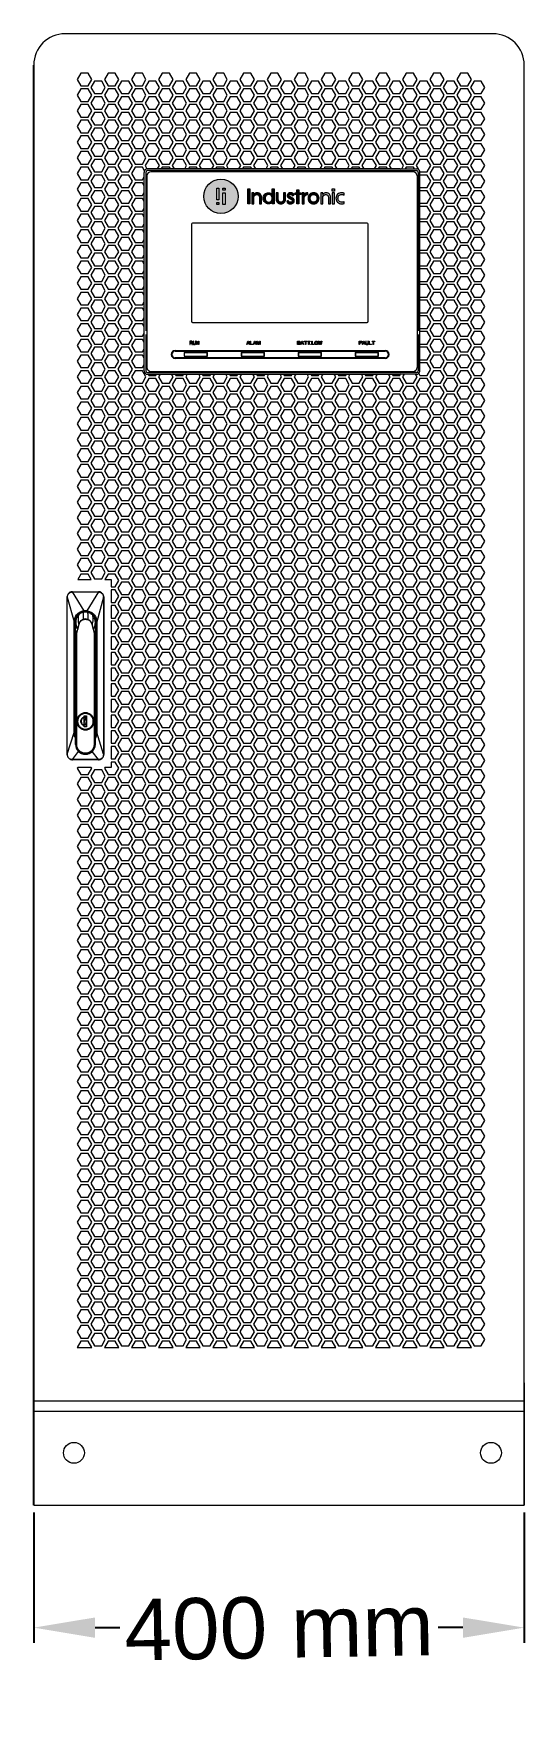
# Model space of a CAD drawing. Header units: millimetres. Extents: x 0 to 40, y -18 to 120.
import ezdxf

# ---------------------------------------------------------------- set-up
doc = ezdxf.new("R2010")
doc.units = ezdxf.units.MM
for name, color, linetype in [('4208-40004_0', 7, 'Continuous'), ('ACOT', 7, 'Continuous'), ('BOT-BAR_0', 7, 'Continuous'), ('Capa 1', 7, 'Continuous'), ('UK-MIANBAN_0', 7, 'Continuous')]:
    doc.layers.add(name, color=color, linetype=linetype)
doc.layers.add('Visible (ANSI)', color=7, linetype='Continuous', lineweight=50)
doc.styles.get("Standard").update_dxf_attribs({"font": 'arial.ttf'})
doc.dimstyles.new('ISO-25', dxfattribs={"dimtxt": 2.5, "dimasz": 2.5, "dimexe": 1.25, "dimexo": 0.625, "dimtad": 1, "dimtxsty": 'Standard', "dimcen": 2.5, "dimadec": 0, "dimazin": 0, "dimtfac": 1, "dimtmove": 0, "dimatfit": 3, "dimfxl": 1, "dimarcsym": 0})

msp = doc.modelspace()

# ---------------------------------------------------------------- blocks, each defined once
blk = doc.blocks.new('*D4')
at = {"color": 0, "lineweight": -2, "transparency": 16777216}
for p, q in [((0, -0.62), (0, -11.25)), ((40, -0.62), (40, -11.25)), ((5, -10), (7.03, -10)), ((35, -10), (32.97, -10))]:
    blk.add_line(p, q, dxfattribs=at)
at = {"color": 0, "transparency": 16777216}
for points in [[(5, -9.17), (5, -10.83), (0, -10)], [(35, -9.17), (35, -10.83), (40, -10)]]:
    blk.add_solid(points, dxfattribs=at)
at = {"layer": 'Defpoints', "color": 0, "transparency": 16777216}
for p in [(0, 0), (40, 0), (40, -10)]:
    blk.add_point(p, dxfattribs=at)
at = {"color": 0, "transparency": 16777216, "insert": (20, -10), "char_height": 5, "attachment_point": 5, "rotation": 1}
blk.add_mtext('400 mm', dxfattribs=at)

# ---------------------------------------------------------------- dimensions: what is measured, and where the dimension line sits
dim = msp.add_linear_dim(base=(40, -10), p1=(0, 0), p2=(40, 0), text='400 mm', dimstyle='ISO-25', override={"dimtxt": 5, "dimasz": 5})
dim.commit()
dim.dimension.update_dxf_attribs({"geometry": '*D4', "text_midpoint": (20, -10), "text_rotation": 1})

# ---------------------------------------------------------------- hatches: boundary and pattern name
at = {"lineweight": 5}
h = msp.add_hatch(color=7, dxfattribs=at)
h.dxf.hatch_style = 1
edge = h.paths.add_edge_path()
edge.add_spline(control_points=[(23.4, 106.734), (23.4, 106.581), (23.4, 106.396), (23.4, 106.273)], knot_values=[20.249985, 20.249985, 20.249985, 20.249985, 20.6249775, 20.6249775, 20.6249775, 20.6249775], degree=3, periodic=0)
edge.add_spline(control_points=[(23.4, 106.273), (23.4, 106.243), (23.4, 106.216), (23.4, 106.194)], knot_values=[20.1562369, 20.1562369, 20.1562369, 20.1562369, 20.249985, 20.249985, 20.249985, 20.249985], degree=3, periodic=0)
edge.add_spline(control_points=[(23.4, 106.194), (23.4, 106.172), (23.4, 106.156), (23.4, 106.146)], knot_values=[20.0624887, 20.0624887, 20.0624887, 20.0624887, 20.1562369, 20.1562369, 20.1562369, 20.1562369], degree=3, periodic=0)
edge.add_spline(control_points=[(23.4, 106.137), (23.4, 106.137), (23.4, 106.137), (23.4, 106.137), (23.4, 106.137), (23.4, 106.137), (23.4, 106.137)], knot_values=[19.9980369, 19.9980369, 19.9980369, 19.9980369, 20.0004682, 20.0004682, 20.0004682, 20.0024314, 20.0024314, 20.0024314, 20.0024314], degree=3, periodic=0)
edge.add_spline(control_points=[(23.403, 106.137), (23.404, 106.137), (23.406, 106.137), (23.407, 106.137)], knot_values=[19.8749925, 19.8749925, 19.8749925, 19.8749925, 19.9218666, 19.9218666, 19.9218666, 19.9218666], degree=3, periodic=0)
edge.add_spline(control_points=[(23.407, 106.137), (23.414, 106.137), (23.425, 106.137), (23.438, 106.137)], knot_values=[19.6874962, 19.6874962, 19.6874962, 19.6874962, 19.8749925, 19.8749925, 19.8749925, 19.8749925], degree=3, periodic=0)
edge.add_spline(control_points=[(23.438, 106.137), (23.452, 106.137), (23.467, 106.137), (23.483, 106.137)], knot_values=[19.5, 19.5, 19.5, 19.5, 19.6874962, 19.6874962, 19.6874962, 19.6874962], degree=3, periodic=0)
edge.add_spline(control_points=[(23.483, 106.137), (23.498, 106.137), (23.514, 106.137), (23.527, 106.137)], knot_values=[19.3125038, 19.3125038, 19.3125038, 19.3125038, 19.5, 19.5, 19.5, 19.5], degree=3, periodic=0)
edge.add_spline(control_points=[(23.527, 106.137), (23.54, 106.137), (23.551, 106.137), (23.558, 106.137)], knot_values=[19.1250075, 19.1250075, 19.1250075, 19.1250075, 19.3125038, 19.3125038, 19.3125038, 19.3125038], degree=3, periodic=0)
edge.add_spline(control_points=[(23.565, 106.137), (23.565, 106.137), (23.565, 106.137), (23.565, 106.137), (23.565, 106.137), (23.565, 106.137), (23.565, 106.137)], knot_values=[18.9990334, 18.9990334, 18.9990334, 18.9990334, 19.0039261, 19.0039261, 19.0039261, 19.0048927, 19.0048927, 19.0048927, 19.0048927], degree=3, periodic=0)
edge.add_spline(control_points=[(23.565, 106.142), (23.565, 106.147), (23.565, 106.156), (23.565, 106.167)], knot_values=[18.8437631, 18.8437631, 18.8437631, 18.8437631, 18.9375112, 18.9375112, 18.9375112, 18.9375112], degree=3, periodic=0)
edge.add_spline(control_points=[(23.565, 106.167), (23.565, 106.178), (23.565, 106.192), (23.565, 106.209)], knot_values=[18.750015, 18.750015, 18.750015, 18.750015, 18.8437631, 18.8437631, 18.8437631, 18.8437631], degree=3, periodic=0)
edge.add_spline(control_points=[(23.565, 106.209), (23.565, 106.274), (23.565, 106.371), (23.565, 106.452)], knot_values=[18.3750225, 18.3750225, 18.3750225, 18.3750225, 18.750015, 18.750015, 18.750015, 18.750015], degree=3, periodic=0)
edge.add_spline(control_points=[(23.565, 106.452), (23.565, 106.533), (23.565, 106.598), (23.565, 106.598), (23.565, 106.69), (23.585, 106.762), (23.624, 106.814)], knot_values=[17, 17, 17, 17, 17.3750225, 17.3750225, 17.3750225, 18.3750225, 18.3750225, 18.3750225, 18.3750225], degree=3, periodic=0)
edge.add_spline(control_points=[(23.624, 106.814), (23.663, 106.866), (23.723, 106.891), (23.801, 106.891)], knot_values=[16, 16, 16, 16, 17, 17, 17, 17], degree=3, periodic=0)
edge.add_spline(control_points=[(23.801, 106.891), (23.843, 106.891), (23.877, 106.884), (23.906, 106.87)], knot_values=[15, 15, 15, 15, 16, 16, 16, 16], degree=3, periodic=0)
edge.add_spline(control_points=[(23.906, 106.87), (23.934, 106.855), (23.957, 106.835), (23.975, 106.81)], knot_values=[14, 14, 14, 14, 15, 15, 15, 15], degree=3, periodic=0)
edge.add_spline(control_points=[(23.975, 106.81), (23.993, 106.785), (24.005, 106.756), (24.014, 106.723)], knot_values=[13, 13, 13, 13, 14, 14, 14, 14], degree=3, periodic=0)
edge.add_spline(control_points=[(24.014, 106.723), (24.022, 106.69), (24.027, 106.654), (24.027, 106.616)], knot_values=[12, 12, 12, 12, 13, 13, 13, 13], degree=3, periodic=0)
edge.add_spline(control_points=[(24.027, 106.616), (24.027, 106.616), (24.027, 106.137), (24.027, 106.137), (24.027, 106.137), (24.027, 106.137), (24.027, 106.137)], knot_values=[10.99999, 10.99999, 10.99999, 10.99999, 11.99999, 11.99999, 11.99999, 12, 12, 12, 12], degree=3, periodic=0)
edge.add_spline(control_points=[(24.027, 106.137), (24.027, 106.137), (24.191, 106.137), (24.191, 106.137)], knot_values=[10.00001, 10.00001, 10.00001, 10.00001, 10.99999, 10.99999, 10.99999, 10.99999], degree=3, periodic=0)
edge.add_spline(control_points=[(24.191, 106.137), (24.191, 106.137), (24.191, 106.65), (24.191, 106.65)], knot_values=[9.00001, 9.00001, 9.00001, 9.00001, 9.99999, 9.99999, 9.99999, 9.99999], degree=3, periodic=0)
edge.add_spline(control_points=[(24.191, 106.65), (24.191, 106.704), (24.185, 106.755), (24.171, 106.801)], knot_values=[8, 8, 8, 8, 9, 9, 9, 9], degree=3, periodic=0)
edge.add_spline(control_points=[(24.171, 106.801), (24.158, 106.848), (24.137, 106.888), (24.11, 106.922)], knot_values=[7, 7, 7, 7, 8, 8, 8, 8], degree=3, periodic=0)
edge.add_spline(control_points=[(24.11, 106.922), (24.082, 106.956), (24.047, 106.982), (24.004, 107.001)], knot_values=[6, 6, 6, 6, 7, 7, 7, 7], degree=3, periodic=0)
edge.add_spline(control_points=[(24.004, 107.001), (23.961, 107.02), (23.911, 107.03), (23.853, 107.03)], knot_values=[5, 5, 5, 5, 6, 6, 6, 6], degree=3, periodic=0)
edge.add_spline(control_points=[(23.853, 107.03), (23.782, 107.03), (23.724, 107.016), (23.678, 106.99)], knot_values=[4, 4, 4, 4, 5, 5, 5, 5], degree=3, periodic=0)
edge.add_spline(control_points=[(23.678, 106.99), (23.633, 106.963), (23.596, 106.926), (23.567, 106.88)], knot_values=[3, 3, 3, 3, 4, 4, 4, 4], degree=3, periodic=0)
edge.add_spline(control_points=[(23.562, 106.88), (23.562, 106.88), (23.562, 107.011), (23.562, 107.011), (23.562, 107.011), (23.562, 107.011), (23.562, 107.011)], knot_values=[0.99999, 0.99999, 0.99999, 0.99999, 1.99998, 1.99998, 1.99998, 1.99999, 1.99999, 1.99999, 1.99999], degree=3, periodic=0)
edge.add_spline(control_points=[(23.562, 107.011), (23.562, 107.011), (23.4, 107.011), (23.4, 107.011)], knot_values=[0.00001, 0.00001, 0.00001, 0.00001, 0.99999, 0.99999, 0.99999, 0.99999], degree=3, periodic=0)
edge.add_spline(control_points=[(23.4, 107.011), (23.4, 107.011), (23.4, 106.888), (23.4, 106.734)], knot_values=[20.6249775, 20.6249775, 20.6249775, 20.6249775, 21, 21, 21, 21], degree=3, periodic=0)
h.paths.add_polyline_path([(24.349, 106.137), (24.514, 106.137), (24.514, 107.011), (24.349, 107.011)])
h.paths.add_polyline_path([(24.346, 107.166), (24.517, 107.166), (24.517, 107.336), (24.346, 107.336)])
edge = h.paths.add_edge_path()
edge.add_spline(control_points=[(24.83, 106.704), (24.844, 106.742), (24.863, 106.775), (24.89, 106.803)], knot_values=[16, 16, 16, 16, 17, 17, 17, 17], degree=3, periodic=0)
edge.add_spline(control_points=[(24.89, 106.803), (24.915, 106.831), (24.947, 106.852), (24.985, 106.868)], knot_values=[15, 15, 15, 15, 16, 16, 16, 16], degree=3, periodic=0)
edge.add_spline(control_points=[(24.985, 106.868), (25.023, 106.883), (25.066, 106.891), (25.115, 106.891)], knot_values=[14, 14, 14, 14, 15, 15, 15, 15], degree=3, periodic=0)
edge.add_spline(control_points=[(25.115, 106.891), (25.198, 106.891), (25.265, 106.873), (25.319, 106.836)], knot_values=[13, 13, 13, 13, 14, 14, 14, 14], degree=3, periodic=0)
edge.add_spline(control_points=[(25.319, 106.836), (25.319, 106.836), (25.319, 106.986), (25.319, 106.986)], knot_values=[12.00001, 12.00001, 12.00001, 12.00001, 13, 13, 13, 13], degree=3, periodic=0)
edge.add_spline(control_points=[(25.319, 106.986), (25.29, 107), (25.259, 107.01), (25.228, 107.018)], knot_values=[11, 11, 11, 11, 12, 12, 12, 12], degree=3, periodic=0)
edge.add_spline(control_points=[(25.228, 107.018), (25.196, 107.025), (25.161, 107.03), (25.122, 107.03)], knot_values=[10, 10, 10, 10, 11, 11, 11, 11], degree=3, periodic=0)
edge.add_spline(control_points=[(25.122, 107.03), (25.049, 107.03), (24.982, 107.018), (24.924, 106.995)], knot_values=[9, 9, 9, 9, 10, 10, 10, 10], degree=3, periodic=0)
edge.add_spline(control_points=[(24.924, 106.995), (24.865, 106.973), (24.815, 106.941), (24.773, 106.9)], knot_values=[8, 8, 8, 8, 9, 9, 9, 9], degree=3, periodic=0)
edge.add_spline(control_points=[(24.773, 106.9), (24.731, 106.86), (24.699, 106.812), (24.677, 106.757)], knot_values=[7, 7, 7, 7, 8, 8, 8, 8], degree=3, periodic=0)
edge.add_spline(control_points=[(24.677, 106.757), (24.655, 106.702), (24.644, 106.642), (24.644, 106.578)], knot_values=[6, 6, 6, 6, 7, 7, 7, 7], degree=3, periodic=0)
edge.add_spline(control_points=[(24.644, 106.578), (24.644, 106.51), (24.656, 106.448), (24.68, 106.392)], knot_values=[5, 5, 5, 5, 6, 6, 6, 6], degree=3, periodic=0)
edge.add_spline(control_points=[(24.68, 106.392), (24.704, 106.336), (24.736, 106.288), (24.779, 106.247)], knot_values=[4, 4, 4, 4, 5, 5, 5, 5], degree=3, periodic=0)
edge.add_spline(control_points=[(24.779, 106.247), (24.821, 106.207), (24.871, 106.175), (24.929, 106.153)], knot_values=[3, 3, 3, 3, 4, 4, 4, 4], degree=3, periodic=0)
edge.add_spline(control_points=[(24.929, 106.153), (24.988, 106.13), (25.051, 106.118), (25.12, 106.118)], knot_values=[2, 2, 2, 2, 3, 3, 3, 3], degree=3, periodic=0)
edge.add_spline(control_points=[(25.12, 106.118), (25.157, 106.118), (25.192, 106.121), (25.226, 106.128)], knot_values=[1, 1, 1, 1, 2, 2, 2, 2], degree=3, periodic=0)
edge.add_spline(control_points=[(25.226, 106.128), (25.26, 106.133), (25.292, 106.144), (25.323, 106.158)], knot_values=[0, 0, 0, 0, 1, 1, 1, 1], degree=3, periodic=0)
edge.add_spline(control_points=[(25.323, 106.158), (25.323, 106.158), (25.323, 106.3), (25.323, 106.3)], knot_values=[24.00001, 24.00001, 24.00001, 24.00001, 24.99999, 24.99999, 24.99999, 24.99999], degree=3, periodic=0)
edge.add_spline(control_points=[(25.323, 106.3), (25.294, 106.285), (25.264, 106.274), (25.23, 106.266)], knot_values=[23, 23, 23, 23, 24, 24, 24, 24], degree=3, periodic=0)
edge.add_spline(control_points=[(25.23, 106.266), (25.197, 106.259), (25.163, 106.255), (25.127, 106.255)], knot_values=[22, 22, 22, 22, 23, 23, 23, 23], degree=3, periodic=0)
edge.add_spline(control_points=[(25.127, 106.255), (25.08, 106.255), (25.038, 106.263), (24.999, 106.278)], knot_values=[21, 21, 21, 21, 22, 22, 22, 22], degree=3, periodic=0)
edge.add_spline(control_points=[(24.999, 106.278), (24.96, 106.294), (24.926, 106.316), (24.898, 106.345)], knot_values=[20, 20, 20, 20, 21, 21, 21, 21], degree=3, periodic=0)
edge.add_spline(control_points=[(24.898, 106.345), (24.869, 106.374), (24.847, 106.408), (24.832, 106.447)], knot_values=[19, 19, 19, 19, 20, 20, 20, 20], degree=3, periodic=0)
edge.add_spline(control_points=[(24.832, 106.447), (24.816, 106.486), (24.809, 106.531), (24.809, 106.58)], knot_values=[18, 18, 18, 18, 19, 19, 19, 19], degree=3, periodic=0)
edge.add_spline(control_points=[(24.809, 106.58), (24.809, 106.624), (24.816, 106.666), (24.83, 106.704)], knot_values=[17, 17, 17, 17, 18, 18, 18, 18], degree=3, periodic=0)
h = msp.add_hatch(color=7, dxfattribs=at)
h.dxf.hatch_style = 1
edge = h.paths.add_edge_path()
edge.add_spline(control_points=[(17.945, 106.452), (17.945, 106.533), (17.945, 106.598), (17.945, 106.598), (17.945, 106.69), (17.965, 106.762), (18.004, 106.814)], knot_values=[17, 17, 17, 17, 17.3750225, 17.3750225, 17.3750225, 18.3750225, 18.3750225, 18.3750225, 18.3750225], degree=3, periodic=0)
edge.add_spline(control_points=[(18.004, 106.814), (18.044, 106.866), (18.103, 106.891), (18.182, 106.891)], knot_values=[16, 16, 16, 16, 17, 17, 17, 17], degree=3, periodic=0)
edge.add_spline(control_points=[(18.182, 106.891), (18.223, 106.891), (18.258, 106.884), (18.286, 106.87)], knot_values=[15, 15, 15, 15, 16, 16, 16, 16], degree=3, periodic=0)
edge.add_spline(control_points=[(18.286, 106.87), (18.314, 106.855), (18.337, 106.835), (18.355, 106.81)], knot_values=[14, 14, 14, 14, 15, 15, 15, 15], degree=3, periodic=0)
edge.add_spline(control_points=[(18.355, 106.81), (18.373, 106.785), (18.386, 106.756), (18.394, 106.723)], knot_values=[13, 13, 13, 13, 14, 14, 14, 14], degree=3, periodic=0)
edge.add_spline(control_points=[(18.394, 106.723), (18.402, 106.69), (18.407, 106.654), (18.407, 106.616)], knot_values=[12, 12, 12, 12, 13, 13, 13, 13], degree=3, periodic=0)
edge.add_spline(control_points=[(18.407, 106.616), (18.407, 106.616), (18.407, 106.137), (18.407, 106.137), (18.407, 106.137), (18.407, 106.137), (18.407, 106.137)], knot_values=[10.99999, 10.99999, 10.99999, 10.99999, 11.99999, 11.99999, 11.99999, 12, 12, 12, 12], degree=3, periodic=0)
edge.add_spline(control_points=[(18.407, 106.137), (18.407, 106.137), (18.572, 106.137), (18.572, 106.137)], knot_values=[10.00001, 10.00001, 10.00001, 10.00001, 10.99999, 10.99999, 10.99999, 10.99999], degree=3, periodic=0)
edge.add_spline(control_points=[(18.572, 106.137), (18.572, 106.137), (18.572, 106.65), (18.572, 106.65)], knot_values=[9.00001, 9.00001, 9.00001, 9.00001, 9.99999, 9.99999, 9.99999, 9.99999], degree=3, periodic=0)
edge.add_spline(control_points=[(18.572, 106.65), (18.572, 106.704), (18.565, 106.755), (18.552, 106.801)], knot_values=[8, 8, 8, 8, 9, 9, 9, 9], degree=3, periodic=0)
edge.add_spline(control_points=[(18.552, 106.801), (18.538, 106.848), (18.518, 106.888), (18.49, 106.922)], knot_values=[7, 7, 7, 7, 8, 8, 8, 8], degree=3, periodic=0)
edge.add_spline(control_points=[(18.49, 106.922), (18.462, 106.956), (18.427, 106.982), (18.384, 107.001)], knot_values=[6, 6, 6, 6, 7, 7, 7, 7], degree=3, periodic=0)
edge.add_spline(control_points=[(18.384, 107.001), (18.341, 107.02), (18.291, 107.03), (18.233, 107.03)], knot_values=[5, 5, 5, 5, 6, 6, 6, 6], degree=3, periodic=0)
edge.add_spline(control_points=[(18.233, 107.03), (18.162, 107.03), (18.104, 107.016), (18.058, 106.99)], knot_values=[4, 4, 4, 4, 5, 5, 5, 5], degree=3, periodic=0)
edge.add_spline(control_points=[(18.058, 106.99), (18.013, 106.963), (17.976, 106.926), (17.947, 106.88)], knot_values=[3, 3, 3, 3, 4, 4, 4, 4], degree=3, periodic=0)
edge.add_spline(control_points=[(17.942, 106.88), (17.942, 106.88), (17.942, 107.011), (17.942, 107.011), (17.942, 107.011), (17.942, 107.011), (17.942, 107.011)], knot_values=[0.99999, 0.99999, 0.99999, 0.99999, 1.99998, 1.99998, 1.99998, 1.99999, 1.99999, 1.99999, 1.99999], degree=3, periodic=0)
edge.add_spline(control_points=[(17.942, 107.011), (17.942, 107.011), (17.78, 107.011), (17.78, 107.011)], knot_values=[0.00001, 0.00001, 0.00001, 0.00001, 0.99999, 0.99999, 0.99999, 0.99999], degree=3, periodic=0)
edge.add_spline(control_points=[(17.78, 107.011), (17.78, 107.011), (17.78, 106.888), (17.78, 106.734)], knot_values=[20.6249775, 20.6249775, 20.6249775, 20.6249775, 21, 21, 21, 21], degree=3, periodic=0)
edge.add_spline(control_points=[(17.78, 106.734), (17.78, 106.581), (17.78, 106.396), (17.78, 106.273)], knot_values=[20.249985, 20.249985, 20.249985, 20.249985, 20.6249775, 20.6249775, 20.6249775, 20.6249775], degree=3, periodic=0)
edge.add_spline(control_points=[(17.78, 106.273), (17.78, 106.243), (17.78, 106.216), (17.78, 106.194)], knot_values=[20.1562369, 20.1562369, 20.1562369, 20.1562369, 20.249985, 20.249985, 20.249985, 20.249985], degree=3, periodic=0)
edge.add_spline(control_points=[(17.78, 106.194), (17.78, 106.172), (17.78, 106.156), (17.78, 106.146)], knot_values=[20.0624887, 20.0624887, 20.0624887, 20.0624887, 20.1562369, 20.1562369, 20.1562369, 20.1562369], degree=3, periodic=0)
edge.add_spline(control_points=[(17.78, 106.137), (17.78, 106.137), (17.78, 106.137), (17.78, 106.137), (17.78, 106.137), (17.78, 106.137), (17.78, 106.137)], knot_values=[19.9980369, 19.9980369, 19.9980369, 19.9980369, 20.0004682, 20.0004682, 20.0004682, 20.0024314, 20.0024314, 20.0024314, 20.0024314], degree=3, periodic=0)
edge.add_spline(control_points=[(17.787, 106.137), (17.794, 106.137), (17.805, 106.137), (17.818, 106.137)], knot_values=[19.6874962, 19.6874962, 19.6874962, 19.6874962, 19.8749925, 19.8749925, 19.8749925, 19.8749925], degree=3, periodic=0)
edge.add_spline(control_points=[(17.818, 106.137), (17.832, 106.137), (17.847, 106.137), (17.863, 106.137)], knot_values=[19.5, 19.5, 19.5, 19.5, 19.6874962, 19.6874962, 19.6874962, 19.6874962], degree=3, periodic=0)
edge.add_spline(control_points=[(17.863, 106.137), (17.878, 106.137), (17.894, 106.137), (17.907, 106.137)], knot_values=[19.3125038, 19.3125038, 19.3125038, 19.3125038, 19.5, 19.5, 19.5, 19.5], degree=3, periodic=0)
edge.add_spline(control_points=[(17.907, 106.137), (17.92, 106.137), (17.931, 106.137), (17.938, 106.137)], knot_values=[19.1250075, 19.1250075, 19.1250075, 19.1250075, 19.3125038, 19.3125038, 19.3125038, 19.3125038], degree=3, periodic=0)
edge.add_spline(control_points=[(17.945, 106.137), (17.945, 106.137), (17.945, 106.137), (17.945, 106.137), (17.945, 106.137), (17.945, 106.137), (17.945, 106.137)], knot_values=[18.9990334, 18.9990334, 18.9990334, 18.9990334, 19.0039261, 19.0039261, 19.0039261, 19.0048927, 19.0048927, 19.0048927, 19.0048927], degree=3, periodic=0)
edge.add_spline(control_points=[(17.945, 106.142), (17.945, 106.147), (17.945, 106.156), (17.945, 106.167)], knot_values=[18.8437631, 18.8437631, 18.8437631, 18.8437631, 18.9375112, 18.9375112, 18.9375112, 18.9375112], degree=3, periodic=0)
edge.add_spline(control_points=[(17.945, 106.167), (17.945, 106.178), (17.945, 106.192), (17.945, 106.209)], knot_values=[18.750015, 18.750015, 18.750015, 18.750015, 18.8437631, 18.8437631, 18.8437631, 18.8437631], degree=3, periodic=0)
edge.add_spline(control_points=[(17.945, 106.209), (17.945, 106.274), (17.945, 106.371), (17.945, 106.452)], knot_values=[18.3750225, 18.3750225, 18.3750225, 18.3750225, 18.750015, 18.750015, 18.750015, 18.750015], degree=3, periodic=0)
h = msp.add_hatch(color=7, dxfattribs=at)
h.dxf.hatch_style = 1
edge = h.paths.add_edge_path()
edge.add_spline(control_points=[(20.666, 106.795), (20.666, 106.758), (20.672, 106.726), (20.684, 106.701)], knot_values=[11, 11, 11, 11, 12, 12, 12, 12], degree=3, periodic=0)
edge.add_spline(control_points=[(20.684, 106.701), (20.696, 106.674), (20.713, 106.651), (20.735, 106.631)], knot_values=[10, 10, 10, 10, 11, 11, 11, 11], degree=3, periodic=0)
edge.add_spline(control_points=[(20.735, 106.631), (20.757, 106.611), (20.783, 106.594), (20.812, 106.579)], knot_values=[9, 9, 9, 9, 10, 10, 10, 10], degree=3, periodic=0)
edge.add_spline(control_points=[(20.812, 106.579), (20.842, 106.564), (20.875, 106.55), (20.909, 106.536)], knot_values=[8, 8, 8, 8, 9, 9, 9, 9], degree=3, periodic=0)
edge.add_spline(control_points=[(20.909, 106.536), (20.942, 106.523), (20.971, 106.51), (20.994, 106.498)], knot_values=[7, 7, 7, 7, 8, 8, 8, 8], degree=3, periodic=0)
edge.add_spline(control_points=[(20.994, 106.498), (21.017, 106.486), (21.036, 106.473), (21.049, 106.461)], knot_values=[6, 6, 6, 6, 7, 7, 7, 7], degree=3, periodic=0)
edge.add_spline(control_points=[(21.049, 106.461), (21.063, 106.448), (21.074, 106.434), (21.08, 106.418)], knot_values=[5, 5, 5, 5, 6, 6, 6, 6], degree=3, periodic=0)
edge.add_spline(control_points=[(21.08, 106.418), (21.086, 106.403), (21.089, 106.385), (21.089, 106.365)], knot_values=[4, 4, 4, 4, 5, 5, 5, 5], degree=3, periodic=0)
edge.add_spline(control_points=[(21.089, 106.365), (21.089, 106.33), (21.076, 106.304), (21.049, 106.286)], knot_values=[3, 3, 3, 3, 4, 4, 4, 4], degree=3, periodic=0)
edge.add_spline(control_points=[(21.049, 106.286), (21.024, 106.268), (20.991, 106.258), (20.951, 106.256)], knot_values=[2, 2, 2, 2, 3, 3, 3, 3], degree=3, periodic=0)
edge.add_spline(control_points=[(20.951, 106.256), (20.896, 106.256), (20.854, 106.268), (20.826, 106.289)], knot_values=[1, 1, 1, 1, 2, 2, 2, 2], degree=3, periodic=0)
edge.add_spline(control_points=[(20.826, 106.289), (20.797, 106.311), (20.774, 106.342), (20.759, 106.383)], knot_values=[0, 0, 0, 0, 1, 1, 1, 1], degree=3, periodic=0)
edge.add_spline(control_points=[(20.759, 106.383), (20.759, 106.383), (20.627, 106.331), (20.627, 106.331)], knot_values=[34.00001, 34.00001, 34.00001, 34.00001, 34.99999, 34.99999, 34.99999, 34.99999], degree=3, periodic=0)
edge.add_spline(control_points=[(20.627, 106.331), (20.644, 106.265), (20.681, 106.213), (20.738, 106.175)], knot_values=[33, 33, 33, 33, 34, 34, 34, 34], degree=3, periodic=0)
edge.add_spline(control_points=[(20.738, 106.175), (20.796, 106.137), (20.865, 106.118), (20.947, 106.118)], knot_values=[32, 32, 32, 32, 33, 33, 33, 33], degree=3, periodic=0)
edge.add_spline(control_points=[(20.947, 106.118), (20.997, 106.118), (21.041, 106.126), (21.078, 106.142)], knot_values=[31, 31, 31, 31, 32, 32, 32, 32], degree=3, periodic=0)
edge.add_spline(control_points=[(21.078, 106.142), (21.115, 106.157), (21.146, 106.177), (21.17, 106.201)], knot_values=[30, 30, 30, 30, 31, 31, 31, 31], degree=3, periodic=0)
edge.add_spline(control_points=[(21.17, 106.201), (21.195, 106.226), (21.213, 106.253), (21.225, 106.283)], knot_values=[29, 29, 29, 29, 30, 30, 30, 30], degree=3, periodic=0)
edge.add_spline(control_points=[(21.225, 106.283), (21.237, 106.313), (21.244, 106.343), (21.244, 106.371)], knot_values=[28, 28, 28, 28, 29, 29, 29, 29], degree=3, periodic=0)
edge.add_spline(control_points=[(21.244, 106.371), (21.244, 106.412), (21.237, 106.446), (21.224, 106.474)], knot_values=[27, 27, 27, 27, 28, 28, 28, 28], degree=3, periodic=0)
edge.add_spline(control_points=[(21.224, 106.474), (21.21, 106.502), (21.192, 106.527), (21.169, 106.549)], knot_values=[26, 26, 26, 26, 27, 27, 27, 27], degree=3, periodic=0)
edge.add_spline(control_points=[(21.169, 106.549), (21.145, 106.571), (21.118, 106.589), (21.086, 106.606)], knot_values=[25, 25, 25, 25, 26, 26, 26, 26], degree=3, periodic=0)
edge.add_spline(control_points=[(21.086, 106.606), (21.055, 106.622), (21.021, 106.637), (20.984, 106.653)], knot_values=[24, 24, 24, 24, 25, 25, 25, 25], degree=3, periodic=0)
edge.add_spline(control_points=[(20.984, 106.653), (20.927, 106.677), (20.886, 106.699), (20.861, 106.717)], knot_values=[23, 23, 23, 23, 24, 24, 24, 24], degree=3, periodic=0)
edge.add_spline(control_points=[(20.861, 106.717), (20.835, 106.736), (20.822, 106.762), (20.822, 106.796)], knot_values=[22, 22, 22, 22, 23, 23, 23, 23], degree=3, periodic=0)
edge.add_spline(control_points=[(20.822, 106.796), (20.822, 106.822), (20.832, 106.844), (20.853, 106.863)], knot_values=[21, 21, 21, 21, 22, 22, 22, 22], degree=3, periodic=0)
edge.add_spline(control_points=[(20.853, 106.863), (20.874, 106.882), (20.903, 106.891), (20.942, 106.891)], knot_values=[20, 20, 20, 20, 21, 21, 21, 21], degree=3, periodic=0)
edge.add_spline(control_points=[(20.942, 106.891), (21.029, 106.891), (21.082, 106.852), (21.102, 106.774)], knot_values=[19, 19, 19, 19, 20, 20, 20, 20], degree=3, periodic=0)
edge.add_spline(control_points=[(21.102, 106.774), (21.102, 106.774), (21.232, 106.819), (21.232, 106.819)], knot_values=[18.00001, 18.00001, 18.00001, 18.00001, 19, 19, 19, 19], degree=3, periodic=0)
edge.add_spline(control_points=[(21.232, 106.819), (21.22, 106.886), (21.189, 106.938), (21.139, 106.974)], knot_values=[17, 17, 17, 17, 18, 18, 18, 18], degree=3, periodic=0)
edge.add_spline(control_points=[(21.139, 106.974), (21.089, 107.011), (21.022, 107.029), (20.939, 107.029)], knot_values=[16, 16, 16, 16, 17, 17, 17, 17], degree=3, periodic=0)
edge.add_spline(control_points=[(20.939, 107.029), (20.897, 107.029), (20.859, 107.023), (20.826, 107.011)], knot_values=[15, 15, 15, 15, 16, 16, 16, 16], degree=3, periodic=0)
edge.add_spline(control_points=[(20.826, 107.011), (20.792, 106.998), (20.764, 106.98), (20.74, 106.96)], knot_values=[14, 14, 14, 14, 15, 15, 15, 15], degree=3, periodic=0)
edge.add_spline(control_points=[(20.74, 106.96), (20.716, 106.938), (20.698, 106.913), (20.685, 106.884)], knot_values=[13, 13, 13, 13, 14, 14, 14, 14], degree=3, periodic=0)
edge.add_spline(control_points=[(20.685, 106.884), (20.672, 106.856), (20.666, 106.826), (20.666, 106.795)], knot_values=[12, 12, 12, 12, 13, 13, 13, 13], degree=3, periodic=0)
edge = h.paths.add_edge_path()
edge.add_spline(control_points=[(20.369, 107.011), (20.369, 107.011), (20.369, 106.531), (20.369, 106.531)], knot_values=[10.00001, 10.00001, 10.00001, 10.00001, 10.99999, 10.99999, 10.99999, 10.99999], degree=3, periodic=0)
edge.add_spline(control_points=[(20.369, 106.531), (20.369, 106.494), (20.365, 106.458), (20.356, 106.425)], knot_values=[9, 9, 9, 9, 10, 10, 10, 10], degree=3, periodic=0)
edge.add_spline(control_points=[(20.356, 106.425), (20.347, 106.391), (20.334, 106.362), (20.316, 106.337)], knot_values=[8, 8, 8, 8, 9, 9, 9, 9], degree=3, periodic=0)
edge.add_spline(control_points=[(20.316, 106.337), (20.298, 106.312), (20.276, 106.292), (20.249, 106.278)], knot_values=[7, 7, 7, 7, 8, 8, 8, 8], degree=3, periodic=0)
edge.add_spline(control_points=[(20.249, 106.278), (20.221, 106.264), (20.189, 106.256), (20.151, 106.256)], knot_values=[6, 6, 6, 6, 7, 7, 7, 7], degree=3, periodic=0)
edge.add_spline(control_points=[(20.151, 106.256), (20.114, 106.256), (20.081, 106.264), (20.054, 106.278)], knot_values=[5, 5, 5, 5, 6, 6, 6, 6], degree=3, periodic=0)
edge.add_spline(control_points=[(20.054, 106.278), (20.027, 106.292), (20.004, 106.312), (19.986, 106.337)], knot_values=[4, 4, 4, 4, 5, 5, 5, 5], degree=3, periodic=0)
edge.add_spline(control_points=[(19.986, 106.337), (19.968, 106.362), (19.955, 106.391), (19.946, 106.425)], knot_values=[3, 3, 3, 3, 4, 4, 4, 4], degree=3, periodic=0)
edge.add_spline(control_points=[(19.946, 106.425), (19.937, 106.458), (19.933, 106.494), (19.933, 106.531)], knot_values=[2, 2, 2, 2, 3, 3, 3, 3], degree=3, periodic=0)
edge.add_spline(control_points=[(19.933, 106.531), (19.933, 106.531), (19.933, 107.011), (19.933, 107.011), (19.933, 107.011), (19.933, 107.011), (19.933, 107.011)], knot_values=[0.99999, 0.99999, 0.99999, 0.99999, 1.99999, 1.99999, 1.99999, 2, 2, 2, 2], degree=3, periodic=0)
edge.add_spline(control_points=[(19.933, 107.011), (19.933, 107.011), (19.768, 107.011), (19.768, 107.011)], knot_values=[0.00001, 0.00001, 0.00001, 0.00001, 0.99999, 0.99999, 0.99999, 0.99999], degree=3, periodic=0)
edge.add_spline(control_points=[(19.768, 107.011), (19.768, 107.011), (19.768, 106.506), (19.768, 106.506)], knot_values=[21.00001, 21.00001, 21.00001, 21.00001, 21.99999, 21.99999, 21.99999, 21.99999], degree=3, periodic=0)
edge.add_spline(control_points=[(19.768, 106.506), (19.768, 106.447), (19.778, 106.394), (19.796, 106.347)], knot_values=[20, 20, 20, 20, 21, 21, 21, 21], degree=3, periodic=0)
edge.add_spline(control_points=[(19.796, 106.347), (19.815, 106.3), (19.841, 106.259), (19.876, 106.225)], knot_values=[19, 19, 19, 19, 20, 20, 20, 20], degree=3, periodic=0)
edge.add_spline(control_points=[(19.876, 106.225), (19.909, 106.19), (19.95, 106.164), (19.996, 106.146)], knot_values=[18, 18, 18, 18, 19, 19, 19, 19], degree=3, periodic=0)
edge.add_spline(control_points=[(19.996, 106.146), (20.043, 106.128), (20.094, 106.118), (20.15, 106.118)], knot_values=[17, 17, 17, 17, 18, 18, 18, 18], degree=3, periodic=0)
edge.add_spline(control_points=[(20.15, 106.118), (20.206, 106.118), (20.258, 106.128), (20.304, 106.147)], knot_values=[16, 16, 16, 16, 17, 17, 17, 17], degree=3, periodic=0)
edge.add_spline(control_points=[(20.304, 106.147), (20.351, 106.165), (20.392, 106.192), (20.426, 106.226)], knot_values=[15, 15, 15, 15, 16, 16, 16, 16], degree=3, periodic=0)
edge.add_spline(control_points=[(20.426, 106.226), (20.46, 106.261), (20.487, 106.302), (20.506, 106.35)], knot_values=[14, 14, 14, 14, 15, 15, 15, 15], degree=3, periodic=0)
edge.add_spline(control_points=[(20.506, 106.35), (20.525, 106.397), (20.534, 106.451), (20.534, 106.51)], knot_values=[13, 13, 13, 13, 14, 14, 14, 14], degree=3, periodic=0)
edge.add_spline(control_points=[(20.534, 106.51), (20.534, 106.51), (20.534, 107.011), (20.534, 107.011), (20.534, 107.011), (20.534, 107.011), (20.534, 107.011)], knot_values=[11.99999, 11.99999, 11.99999, 11.99999, 12.99999, 12.99999, 12.99999, 13, 13, 13, 13], degree=3, periodic=0)
edge.add_spline(control_points=[(20.534, 107.011), (20.534, 107.011), (20.369, 107.011), (20.369, 107.011)], knot_values=[11.00001, 11.00001, 11.00001, 11.00001, 11.99999, 11.99999, 11.99999, 11.99999], degree=3, periodic=0)
h = msp.add_hatch(color=7, dxfattribs=at)
h.dxf.hatch_style = 1
h.paths.add_polyline_path([(21.614, 106.881), (21.807, 106.881), (21.807, 107.011), (21.614, 107.011), (21.614, 107.256), (21.449, 107.256), (21.449, 107.011), (21.308, 107.011), (21.308, 106.881), (21.449, 106.881), (21.449, 106.137), (21.614, 106.137)])
h = msp.add_hatch(color=7, dxfattribs=at)
h.dxf.hatch_style = 1
edge = h.paths.add_edge_path()
edge.add_spline(control_points=[(21.893, 107.011), (21.893, 107.011), (21.893, 106.888), (21.893, 106.734)], knot_values=[10.6249775, 10.6249775, 10.6249775, 10.6249775, 11, 11, 11, 11], degree=3, periodic=0)
edge.add_spline(control_points=[(21.893, 106.734), (21.893, 106.581), (21.893, 106.396), (21.893, 106.273)], knot_values=[10.249985, 10.249985, 10.249985, 10.249985, 10.6249775, 10.6249775, 10.6249775, 10.6249775], degree=3, periodic=0)
edge.add_spline(control_points=[(21.893, 106.273), (21.893, 106.243), (21.893, 106.216), (21.893, 106.194)], knot_values=[10.1562369, 10.1562369, 10.1562369, 10.1562369, 10.249985, 10.249985, 10.249985, 10.249985], degree=3, periodic=0)
edge.add_spline(control_points=[(21.893, 106.194), (21.893, 106.172), (21.893, 106.156), (21.893, 106.146)], knot_values=[10.0624887, 10.0624887, 10.0624887, 10.0624887, 10.1562369, 10.1562369, 10.1562369, 10.1562369], degree=3, periodic=0)
edge.add_spline(control_points=[(21.893, 106.137), (21.893, 106.137), (21.893, 106.137), (21.893, 106.137), (21.893, 106.137), (21.893, 106.137), (21.893, 106.137)], knot_values=[9.9980369, 9.9980369, 9.9980369, 9.9980369, 10.0004682, 10.0004682, 10.0004682, 10.0024314, 10.0024314, 10.0024314, 10.0024314], degree=3, periodic=0)
edge.add_spline(control_points=[(21.895, 106.137), (21.897, 106.137), (21.898, 106.137), (21.9, 106.137)], knot_values=[9.8749925, 9.8749925, 9.8749925, 9.8749925, 9.9218666, 9.9218666, 9.9218666, 9.9218666], degree=3, periodic=0)
edge.add_spline(control_points=[(21.9, 106.137), (21.906, 106.137), (21.918, 106.137), (21.931, 106.137)], knot_values=[9.6874963, 9.6874963, 9.6874963, 9.6874963, 9.8749925, 9.8749925, 9.8749925, 9.8749925], degree=3, periodic=0)
edge.add_spline(control_points=[(21.931, 106.137), (21.944, 106.137), (21.96, 106.137), (21.975, 106.137)], knot_values=[9.5, 9.5, 9.5, 9.5, 9.6874962, 9.6874962, 9.6874962, 9.6874962], degree=3, periodic=0)
edge.add_spline(control_points=[(21.975, 106.137), (21.99, 106.137), (22.006, 106.137), (22.019, 106.137)], knot_values=[9.3125038, 9.3125038, 9.3125038, 9.3125038, 9.5, 9.5, 9.5, 9.5], degree=3, periodic=0)
edge.add_spline(control_points=[(22.019, 106.137), (22.033, 106.137), (22.044, 106.137), (22.05, 106.137)], knot_values=[9.1250075, 9.1250075, 9.1250075, 9.1250075, 9.3125037, 9.3125037, 9.3125037, 9.3125037], degree=3, periodic=0)
edge.add_spline(control_points=[(22.057, 106.137), (22.057, 106.137), (22.057, 106.137), (22.057, 106.137), (22.057, 106.137), (22.057, 106.137), (22.057, 106.137)], knot_values=[8.9990334, 8.9990334, 8.9990334, 8.9990334, 9.0039261, 9.0039261, 9.0039261, 9.0048927, 9.0048927, 9.0048927, 9.0048927], degree=3, periodic=0)
edge.add_spline(control_points=[(22.057, 106.142), (22.057, 106.146), (22.057, 106.155), (22.057, 106.165)], knot_values=[8.8437631, 8.8437631, 8.8437631, 8.8437631, 8.9375112, 8.9375112, 8.9375112, 8.9375112], degree=3, periodic=0)
edge.add_spline(control_points=[(22.057, 106.165), (22.057, 106.176), (22.057, 106.19), (22.057, 106.205)], knot_values=[8.750015, 8.750015, 8.750015, 8.750015, 8.8437631, 8.8437631, 8.8437631, 8.8437631], degree=3, periodic=0)
edge.add_spline(control_points=[(22.057, 106.205), (22.057, 106.267), (22.057, 106.359), (22.057, 106.436)], knot_values=[8.3750225, 8.3750225, 8.3750225, 8.3750225, 8.750015, 8.750015, 8.750015, 8.750015], degree=3, periodic=0)
edge.add_spline(control_points=[(22.057, 106.436), (22.057, 106.513), (22.057, 106.575), (22.057, 106.575), (22.057, 106.676), (22.08, 106.751), (22.126, 106.801)], knot_values=[7, 7, 7, 7, 7.3750225, 7.3750225, 7.3750225, 8.3750225, 8.3750225, 8.3750225, 8.3750225], degree=3, periodic=0)
edge.add_spline(control_points=[(22.126, 106.801), (22.172, 106.85), (22.246, 106.875), (22.347, 106.875)], knot_values=[6, 6, 6, 6, 7, 7, 7, 7], degree=3, periodic=0)
edge.add_spline(control_points=[(22.347, 106.875), (22.347, 106.875), (22.347, 107.03), (22.347, 107.03)], knot_values=[5.00001, 5.00001, 5.00001, 5.00001, 6, 6, 6, 6], degree=3, periodic=0)
edge.add_spline(control_points=[(22.347, 107.03), (22.275, 107.03), (22.216, 107.016), (22.171, 106.99)], knot_values=[4, 4, 4, 4, 5, 5, 5, 5], degree=3, periodic=0)
edge.add_spline(control_points=[(22.171, 106.99), (22.125, 106.963), (22.088, 106.925), (22.059, 106.877)], knot_values=[3, 3, 3, 3, 4, 4, 4, 4], degree=3, periodic=0)
edge.add_spline(control_points=[(22.059, 106.877), (22.059, 106.877), (22.054, 106.877), (22.054, 106.877), (22.054, 106.877), (22.054, 106.877), (22.054, 106.877)], knot_values=[1.99999, 1.99999, 1.99999, 1.99999, 2.99999, 2.99999, 2.99999, 3, 3, 3, 3], degree=3, periodic=0)
edge.add_spline(control_points=[(22.054, 106.877), (22.054, 106.877), (22.054, 107.011), (22.054, 107.011), (22.054, 107.011), (22.054, 107.011), (22.054, 107.011)], knot_values=[0.99999, 0.99999, 0.99999, 0.99999, 1.99998, 1.99998, 1.99998, 1.99999, 1.99999, 1.99999, 1.99999], degree=3, periodic=0)
edge.add_spline(control_points=[(22.054, 107.011), (22.054, 107.011), (21.893, 107.011), (21.893, 107.011)], knot_values=[0.00001, 0.00001, 0.00001, 0.00001, 0.99999, 0.99999, 0.99999, 0.99999], degree=3, periodic=0)
h = msp.add_hatch(color=7, dxfattribs=at)
h.dxf.hatch_style = 1
edge = h.paths.add_edge_path()
edge.add_spline(control_points=[(22.497, 106.899), (22.457, 106.858), (22.426, 106.81), (22.404, 106.755)], knot_values=[5, 5, 5, 5, 6, 6, 6, 6], degree=3, periodic=0)
edge.add_spline(control_points=[(22.404, 106.755), (22.382, 106.699), (22.371, 106.639), (22.371, 106.575)], knot_values=[4, 4, 4, 4, 5, 5, 5, 5], degree=3, periodic=0)
edge.add_spline(control_points=[(22.371, 106.575), (22.371, 106.509), (22.382, 106.449), (22.404, 106.393)], knot_values=[3, 3, 3, 3, 4, 4, 4, 4], degree=3, periodic=0)
edge.add_spline(control_points=[(22.404, 106.393), (22.426, 106.338), (22.457, 106.289), (22.497, 106.248)], knot_values=[2, 2, 2, 2, 3, 3, 3, 3], degree=3, periodic=0)
edge.add_spline(control_points=[(22.497, 106.248), (22.537, 106.207), (22.585, 106.175), (22.64, 106.152)], knot_values=[1, 1, 1, 1, 2, 2, 2, 2], degree=3, periodic=0)
edge.add_spline(control_points=[(22.64, 106.152), (22.695, 106.13), (22.754, 106.118), (22.819, 106.118)], knot_values=[0, 0, 0, 0, 1, 1, 1, 1], degree=3, periodic=0)
edge.add_spline(control_points=[(22.819, 106.118), (22.883, 106.118), (22.943, 106.13), (22.998, 106.152)], knot_values=[15, 15, 15, 15, 16, 16, 16, 16], degree=3, periodic=0)
edge.add_spline(control_points=[(22.998, 106.152), (23.053, 106.175), (23.1, 106.207), (23.14, 106.248)], knot_values=[14, 14, 14, 14, 15, 15, 15, 15], degree=3, periodic=0)
edge.add_spline(control_points=[(23.14, 106.248), (23.18, 106.289), (23.212, 106.338), (23.234, 106.393)], knot_values=[13, 13, 13, 13, 14, 14, 14, 14], degree=3, periodic=0)
edge.add_spline(control_points=[(23.234, 106.393), (23.257, 106.449), (23.269, 106.509), (23.269, 106.575)], knot_values=[12, 12, 12, 12, 13, 13, 13, 13], degree=3, periodic=0)
edge.add_spline(control_points=[(23.269, 106.575), (23.269, 106.639), (23.257, 106.699), (23.234, 106.755)], knot_values=[11, 11, 11, 11, 12, 12, 12, 12], degree=3, periodic=0)
edge.add_spline(control_points=[(23.234, 106.755), (23.212, 106.81), (23.18, 106.858), (23.14, 106.899)], knot_values=[10, 10, 10, 10, 11, 11, 11, 11], degree=3, periodic=0)
edge.add_spline(control_points=[(23.14, 106.899), (23.1, 106.941), (23.053, 106.973), (22.998, 106.995)], knot_values=[9, 9, 9, 9, 10, 10, 10, 10], degree=3, periodic=0)
edge.add_spline(control_points=[(22.998, 106.995), (22.943, 107.018), (22.883, 107.029), (22.819, 107.029)], knot_values=[8, 8, 8, 8, 9, 9, 9, 9], degree=3, periodic=0)
edge.add_spline(control_points=[(22.819, 107.029), (22.754, 107.029), (22.695, 107.018), (22.64, 106.995)], knot_values=[7, 7, 7, 7, 8, 8, 8, 8], degree=3, periodic=0)
edge.add_spline(control_points=[(22.64, 106.995), (22.585, 106.973), (22.537, 106.941), (22.497, 106.899)], knot_values=[6, 6, 6, 6, 7, 7, 7, 7], degree=3, periodic=0)
edge = h.paths.add_edge_path(flags=16)
edge.add_spline(control_points=[(23.082, 106.702), (23.096, 106.664), (23.103, 106.621), (23.103, 106.575), (23.103, 106.528), (23.096, 106.486), (23.082, 106.447)], knot_values=[3, 3, 3, 3, 4, 4, 4, 5, 5, 5, 5], degree=3, periodic=0)
edge.add_spline(control_points=[(23.082, 106.447), (23.067, 106.407), (23.047, 106.374), (23.022, 106.346)], knot_values=[2, 2, 2, 2, 3, 3, 3, 3], degree=3, periodic=0)
edge.add_spline(control_points=[(23.022, 106.346), (22.996, 106.317), (22.966, 106.295), (22.932, 106.28)], knot_values=[1, 1, 1, 1, 2, 2, 2, 2], degree=3, periodic=0)
edge.add_spline(control_points=[(22.932, 106.28), (22.898, 106.264), (22.86, 106.256), (22.819, 106.256)], knot_values=[0, 0, 0, 0, 1, 1, 1, 1], degree=3, periodic=0)
edge.add_spline(control_points=[(22.819, 106.256), (22.779, 106.256), (22.741, 106.264), (22.706, 106.28)], knot_values=[15, 15, 15, 15, 16, 16, 16, 16], degree=3, periodic=0)
edge.add_spline(control_points=[(22.706, 106.28), (22.671, 106.295), (22.641, 106.317), (22.616, 106.346)], knot_values=[14, 14, 14, 14, 15, 15, 15, 15], degree=3, periodic=0)
edge.add_spline(control_points=[(22.616, 106.346), (22.591, 106.374), (22.571, 106.407), (22.557, 106.447)], knot_values=[13, 13, 13, 13, 14, 14, 14, 14], degree=3, periodic=0)
edge.add_spline(control_points=[(22.557, 106.447), (22.543, 106.486), (22.536, 106.528), (22.536, 106.575), (22.536, 106.621), (22.543, 106.664), (22.557, 106.702)], knot_values=[11, 11, 11, 11, 12, 12, 12, 13, 13, 13, 13], degree=3, periodic=0)
edge.add_spline(control_points=[(22.557, 106.702), (22.571, 106.74), (22.591, 106.774), (22.616, 106.802)], knot_values=[10, 10, 10, 10, 11, 11, 11, 11], degree=3, periodic=0)
edge.add_spline(control_points=[(22.616, 106.802), (22.641, 106.83), (22.671, 106.852), (22.706, 106.868)], knot_values=[9, 9, 9, 9, 10, 10, 10, 10], degree=3, periodic=0)
edge.add_spline(control_points=[(22.706, 106.868), (22.741, 106.884), (22.779, 106.891), (22.819, 106.891)], knot_values=[8, 8, 8, 8, 9, 9, 9, 9], degree=3, periodic=0)
edge.add_spline(control_points=[(22.819, 106.891), (22.86, 106.891), (22.898, 106.884), (22.932, 106.868)], knot_values=[7, 7, 7, 7, 8, 8, 8, 8], degree=3, periodic=0)
edge.add_spline(control_points=[(22.932, 106.868), (22.966, 106.852), (22.996, 106.83), (23.022, 106.802)], knot_values=[6, 6, 6, 6, 7, 7, 7, 7], degree=3, periodic=0)
edge.add_spline(control_points=[(23.022, 106.802), (23.047, 106.774), (23.067, 106.74), (23.082, 106.702)], knot_values=[5, 5, 5, 5, 6, 6, 6, 6], degree=3, periodic=0)
at = {"layer": 'ACOT', "lineweight": 5}
h = msp.add_hatch(color=7, dxfattribs=at)
h.dxf.hatch_style = 1
edge = h.paths.add_edge_path()
edge.add_spline(control_points=[(15.26, 108.138), (14.486, 108.138), (13.859, 107.51), (13.859, 106.736), (13.859, 105.962), (14.486, 105.335), (15.26, 105.335), (16.035, 105.335), (16.662, 105.962), (16.662, 106.736), (16.662, 107.51), (16.035, 108.138), (15.26, 108.138)], knot_values=[0, 0, 0, 0, 1, 1, 1, 2, 2, 2, 3, 3, 3, 4, 4, 4, 4], degree=3, periodic=0)
h.paths.add_polyline_path([(15.6, 107.24), (15.43, 107.24), (15.43, 107.41), (15.6, 107.41)], flags=16)
h.paths.add_polyline_path([(15.6, 106.063), (15.43, 106.063), (15.43, 107.011), (15.6, 107.011)], flags=16)
h.paths.add_polyline_path([(15.091, 106.461), (14.922, 106.461), (14.922, 107.41), (15.091, 107.41)], flags=16)
h.paths.add_polyline_path([(15.091, 106.063), (14.922, 106.063), (14.922, 106.233), (15.091, 106.233)], flags=16)
h = msp.add_hatch(color=7, dxfattribs=at)
h.dxf.hatch_style = 1
h.paths.add_polyline_path([(17.619, 107.336), (17.449, 107.336), (17.449, 106.137), (17.619, 106.137)])
h = msp.add_hatch(color=7, dxfattribs=at)
h.dxf.hatch_style = 1
edge = h.paths.add_edge_path()
edge.add_spline(control_points=[(19.61, 106.137), (19.61, 106.137), (19.61, 107.336), (19.61, 107.336)], knot_values=[16, 16, 16, 16, 17, 17, 17, 17], degree=3, periodic=0)
edge.add_spline(control_points=[(19.61, 107.336), (19.61, 107.336), (19.444, 107.336), (19.444, 107.336)], knot_values=[15.00001, 15.00001, 15.00001, 15.00001, 16, 16, 16, 16], degree=3, periodic=0)
edge.add_spline(control_points=[(19.444, 107.336), (19.444, 107.336), (19.444, 106.956), (19.444, 106.889)], knot_values=[14.0882234, 14.0882234, 14.0882234, 14.0882234, 14.99999, 14.99999, 14.99999, 14.99999], degree=3, periodic=0)
edge.add_spline(control_points=[(19.444, 106.889), (19.444, 106.883), (19.444, 106.879), (19.444, 106.879)], knot_values=[14.00001, 14.00001, 14.00001, 14.00001, 14.0882234, 14.0882234, 14.0882234, 14.0882234], degree=3, periodic=0)
edge.add_line((19.444, 106.879), (19.44, 106.879))
edge.add_spline(control_points=[(19.44, 106.879), (19.407, 106.93), (19.366, 106.967), (19.314, 106.992)], knot_values=[12, 12, 12, 12, 13, 13, 13, 13], degree=3, periodic=0)
edge.add_spline(control_points=[(19.314, 106.992), (19.262, 107.017), (19.205, 107.029), (19.143, 107.029)], knot_values=[11, 11, 11, 11, 12, 12, 12, 12], degree=3, periodic=0)
edge.add_spline(control_points=[(19.143, 107.029), (19.082, 107.029), (19.025, 107.018), (18.972, 106.995)], knot_values=[10, 10, 10, 10, 11, 11, 11, 11], degree=3, periodic=0)
edge.add_spline(control_points=[(18.972, 106.995), (18.92, 106.973), (18.874, 106.941), (18.836, 106.901)], knot_values=[9, 9, 9, 9, 10, 10, 10, 10], degree=3, periodic=0)
edge.add_spline(control_points=[(18.836, 106.901), (18.797, 106.861), (18.767, 106.814), (18.745, 106.758)], knot_values=[8, 8, 8, 8, 9, 9, 9, 9], degree=3, periodic=0)
edge.add_spline(control_points=[(18.745, 106.758), (18.723, 106.703), (18.712, 106.641), (18.712, 106.575)], knot_values=[7, 7, 7, 7, 8, 8, 8, 8], degree=3, periodic=0)
edge.add_spline(control_points=[(18.712, 106.575), (18.712, 106.508), (18.723, 106.447), (18.745, 106.391)], knot_values=[6, 6, 6, 6, 7, 7, 7, 7], degree=3, periodic=0)
edge.add_spline(control_points=[(18.745, 106.391), (18.767, 106.335), (18.797, 106.286), (18.836, 106.247)], knot_values=[5, 5, 5, 5, 6, 6, 6, 6], degree=3, periodic=0)
edge.add_spline(control_points=[(18.836, 106.247), (18.875, 106.207), (18.921, 106.175), (18.974, 106.152)], knot_values=[4, 4, 4, 4, 5, 5, 5, 5], degree=3, periodic=0)
edge.add_spline(control_points=[(18.974, 106.152), (19.027, 106.13), (19.084, 106.118), (19.145, 106.118)], knot_values=[3, 3, 3, 3, 4, 4, 4, 4], degree=3, periodic=0)
edge.add_spline(control_points=[(19.145, 106.118), (19.212, 106.118), (19.268, 106.132), (19.316, 106.16)], knot_values=[2, 2, 2, 2, 3, 3, 3, 3], degree=3, periodic=0)
edge.add_spline(control_points=[(19.316, 106.16), (19.364, 106.187), (19.406, 106.229), (19.441, 106.285)], knot_values=[1, 1, 1, 1, 2, 2, 2, 2], degree=3, periodic=0)
edge.add_line((19.441, 106.285), (19.446, 106.285))
edge.add_line((19.446, 106.285), (19.446, 106.212))
edge.add_spline(control_points=[(19.446, 106.244), (19.446, 106.201), (19.446, 106.137), (19.446, 106.137)], knot_values=[18.000018, 18.000018, 18.000018, 18.000018, 18.6573599, 18.6573599, 18.6573599, 18.6573599], degree=3, periodic=0)
edge.add_spline(control_points=[(19.446, 106.137), (19.446, 106.137), (19.61, 106.137), (19.61, 106.137)], knot_values=[17, 17, 17, 17, 17.999982, 17.999982, 17.999982, 17.999982], degree=3, periodic=0)
edge = h.paths.add_edge_path(flags=16)
edge.add_spline(control_points=[(19.423, 106.702), (19.437, 106.664), (19.444, 106.621), (19.444, 106.575), (19.444, 106.528), (19.437, 106.486), (19.423, 106.447)], knot_values=[3, 3, 3, 3, 4, 4, 4, 5, 5, 5, 5], degree=3, periodic=0)
edge.add_spline(control_points=[(19.423, 106.447), (19.408, 106.407), (19.388, 106.374), (19.363, 106.346)], knot_values=[2, 2, 2, 2, 3, 3, 3, 3], degree=3, periodic=0)
edge.add_spline(control_points=[(19.363, 106.346), (19.338, 106.317), (19.307, 106.295), (19.273, 106.279)], knot_values=[1, 1, 1, 1, 2, 2, 2, 2], degree=3, periodic=0)
edge.add_spline(control_points=[(19.273, 106.279), (19.238, 106.263), (19.201, 106.255), (19.16, 106.255)], knot_values=[0, 0, 0, 0, 1, 1, 1, 1], degree=3, periodic=0)
edge.add_spline(control_points=[(19.16, 106.255), (19.12, 106.255), (19.082, 106.263), (19.047, 106.279)], knot_values=[15, 15, 15, 15, 16, 16, 16, 16], degree=3, periodic=0)
edge.add_spline(control_points=[(19.047, 106.279), (19.012, 106.295), (18.982, 106.317), (18.957, 106.346)], knot_values=[14, 14, 14, 14, 15, 15, 15, 15], degree=3, periodic=0)
edge.add_spline(control_points=[(18.957, 106.346), (18.932, 106.374), (18.913, 106.407), (18.898, 106.447)], knot_values=[13, 13, 13, 13, 14, 14, 14, 14], degree=3, periodic=0)
edge.add_spline(control_points=[(18.898, 106.447), (18.884, 106.486), (18.877, 106.528), (18.877, 106.575), (18.877, 106.621), (18.884, 106.664), (18.898, 106.702)], knot_values=[11, 11, 11, 11, 12, 12, 12, 13, 13, 13, 13], degree=3, periodic=0)
edge.add_spline(control_points=[(18.898, 106.702), (18.913, 106.74), (18.932, 106.774), (18.957, 106.802)], knot_values=[10, 10, 10, 10, 11, 11, 11, 11], degree=3, periodic=0)
edge.add_spline(control_points=[(18.957, 106.802), (18.982, 106.83), (19.012, 106.852), (19.047, 106.868)], knot_values=[9, 9, 9, 9, 10, 10, 10, 10], degree=3, periodic=0)
edge.add_spline(control_points=[(19.047, 106.868), (19.082, 106.884), (19.12, 106.891), (19.16, 106.891)], knot_values=[8, 8, 8, 8, 9, 9, 9, 9], degree=3, periodic=0)
edge.add_spline(control_points=[(19.16, 106.891), (19.201, 106.891), (19.238, 106.884), (19.273, 106.868)], knot_values=[7, 7, 7, 7, 8, 8, 8, 8], degree=3, periodic=0)
edge.add_spline(control_points=[(19.273, 106.868), (19.307, 106.852), (19.338, 106.83), (19.363, 106.802)], knot_values=[6, 6, 6, 6, 7, 7, 7, 7], degree=3, periodic=0)
edge.add_spline(control_points=[(19.363, 106.802), (19.388, 106.774), (19.408, 106.74), (19.423, 106.702)], knot_values=[5, 5, 5, 5, 6, 6, 6, 6], degree=3, periodic=0)

# ---------------------------------------------------------------- linework, layer by layer
at = {"lineweight": 5}
for p, q in [((37.447, 119.998), (2.553, 119.998)), ((40, 45.182), (40, 117.445)), ((10.614, 108.738), (9.561, 108.738)), ((10.614, 108.738), (9.561, 108.738)), ((30.932, 108.738), (10.614, 108.738)), ((30.932, 108.738), (10.614, 108.738)), ((9.235, 108.412), (9.235, 92.778)), ((9.235, 108.412), (9.235, 92.778)), ((31.258, 108.412), (31.258, 92.778)), ((31.258, 108.412), (31.258, 92.778)), ((9.561, 92.452), (10.614, 92.452)), ((9.561, 92.452), (10.614, 92.452)), ((10.614, 92.452), (30.932, 92.452)), ((10.614, 92.452), (30.932, 92.452)), ((3.589, 75.474), (4.693, 75.474)), ((5.8, 75.474), (6.323, 75.474)), ((6.323, 75.474), (6.323, 74.898)), ((6.323, 74.643), (6.323, 73.622)), ((6.323, 73.366), (6.323, 72.345)), ((6.323, 72.09), (6.323, 71.069)), ((6.323, 70.813), (6.323, 69.792)), ((6.323, 69.537), (6.323, 68.515)), ((6.323, 68.26), (6.323, 67.239)), ((6.323, 66.983), (6.323, 65.962)), ((6.323, 65.707), (6.323, 64.686)), ((6.323, 64.43), (6.323, 63.409)), ((6.323, 63.154), (6.323, 62.132)), ((6.323, 61.877), (6.323, 60.856)), ((6.323, 60.601), (6.323, 60.162)), ((4.688, 60.162), (3.593, 60.162)), ((6.323, 60.162), (5.804, 60.162)), ((40, 0), (40, 45.182)), ((3.551, 12.85), (4.73, 12.85)), ((5.762, 12.85), (6.941, 12.85)), ((7.973, 12.85), (9.152, 12.85)), ((10.184, 12.85), (11.363, 12.85)), ((12.395, 12.85), (13.575, 12.85)), ((14.606, 12.85), (15.786, 12.85)), ((16.817, 12.85), (17.997, 12.85)), ((19.028, 12.85), (20.208, 12.85)), ((21.24, 12.85), (22.419, 12.85)), ((23.451, 12.85), (24.63, 12.85)), ((25.662, 12.85), (26.841, 12.85)), ((27.873, 12.85), (29.052, 12.85)), ((30.084, 12.85), (31.263, 12.85)), ((32.295, 12.85), (33.474, 12.85)), ((34.506, 12.85), (35.685, 12.85)), ((0, 8.511), (40, 8.511)), ((0, 7.66), (40, 7.66)), ((0, 0), (40, 0))]:
    msp.add_line(p, q, dxfattribs=at)
for p, q in [((0, 45.182), (0, 117.445)), ((0, 0), (0, 45.182))]:
    msp.add_line(p, q)
at = {"color": 0, "lineweight": 5}
for p, q in [((3.846, 116.771), (3.551, 116.26)), ((3.551, 116.26), (3.846, 115.749)), ((4.435, 116.771), (3.846, 116.771)), ((3.846, 115.749), (4.435, 115.749)), ((4.73, 116.26), (4.435, 116.771)), ((4.435, 115.749), (4.73, 116.26)), ((4.951, 116.132), (4.657, 115.622)), ((4.657, 115.622), (4.951, 115.111)), ((5.541, 116.132), (4.951, 116.132)), ((5.836, 115.622), (5.541, 116.132)), ((5.541, 115.111), (5.836, 115.622)), ((6.057, 116.771), (5.762, 116.26)), ((5.762, 116.26), (6.057, 115.749)), ((6.647, 116.771), (6.057, 116.771)), ((6.057, 115.749), (6.647, 115.749)), ((6.941, 116.26), (6.647, 116.771)), ((6.647, 115.749), (6.941, 116.26)), ((7.162, 116.132), (6.868, 115.622)), ((6.868, 115.622), (7.162, 115.111)), ((7.752, 116.132), (7.162, 116.132)), ((8.047, 115.622), (7.752, 116.132)), ((7.752, 115.111), (8.047, 115.622)), ((8.268, 116.771), (7.973, 116.26)), ((7.973, 116.26), (8.268, 115.749)), ((8.858, 116.771), (8.268, 116.771)), ((8.268, 115.749), (8.858, 115.749)), ((9.152, 116.26), (8.858, 116.771)), ((8.858, 115.749), (9.152, 116.26)), ((9.373, 116.132), (9.079, 115.622)), ((9.079, 115.622), (9.373, 115.111)), ((9.963, 116.132), (9.373, 116.132)), ((10.258, 115.622), (9.963, 116.132)), ((9.963, 115.111), (10.258, 115.622)), ((10.479, 116.771), (10.184, 116.26)), ((10.184, 116.26), (10.479, 115.749)), ((11.069, 116.771), (10.479, 116.771)), ((10.479, 115.749), (11.069, 115.749)), ((11.363, 116.26), (11.069, 116.771)), ((11.069, 115.749), (11.363, 116.26)), ((11.585, 116.132), (11.29, 115.622)), ((11.29, 115.622), (11.585, 115.111)), ((12.174, 116.132), (11.585, 116.132)), ((12.469, 115.622), (12.174, 116.132)), ((12.174, 115.111), (12.469, 115.622)), ((12.69, 116.771), (12.395, 116.26)), ((12.395, 116.26), (12.69, 115.749)), ((13.28, 116.771), (12.69, 116.771)), ((12.69, 115.749), (13.28, 115.749)), ((13.575, 116.26), (13.28, 116.771)), ((13.28, 115.749), (13.575, 116.26)), ((13.796, 116.132), (13.501, 115.622)), ((13.501, 115.622), (13.796, 115.111)), ((14.385, 116.132), (13.796, 116.132)), ((14.68, 115.622), (14.385, 116.132)), ((14.385, 115.111), (14.68, 115.622)), ((14.901, 116.771), (14.606, 116.26)), ((14.606, 116.26), (14.901, 115.749)), ((15.491, 116.771), (14.901, 116.771)), ((14.901, 115.749), (15.491, 115.749)), ((15.786, 116.26), (15.491, 116.771)), ((15.491, 115.749), (15.786, 116.26)), ((16.007, 116.132), (15.712, 115.622)), ((15.712, 115.622), (16.007, 115.111)), ((16.596, 116.132), (16.007, 116.132)), ((16.891, 115.622), (16.596, 116.132)), ((16.596, 115.111), (16.891, 115.622)), ((17.112, 116.771), (16.817, 116.26)), ((16.817, 116.26), (17.112, 115.749)), ((17.702, 116.771), (17.112, 116.771)), ((17.112, 115.749), (17.702, 115.749)), ((17.997, 116.26), (17.702, 116.771)), ((17.702, 115.749), (17.997, 116.26)), ((18.218, 116.132), (17.923, 115.622)), ((17.923, 115.622), (18.218, 115.111)), ((18.807, 116.132), (18.218, 116.132)), ((19.102, 115.622), (18.807, 116.132)), ((18.807, 115.111), (19.102, 115.622)), ((19.323, 116.771), (19.028, 116.26)), ((19.028, 116.26), (19.323, 115.749)), ((19.913, 116.771), (19.323, 116.771)), ((19.323, 115.749), (19.913, 115.749)), ((20.208, 116.26), (19.913, 116.771)), ((19.913, 115.749), (20.208, 116.26)), ((20.429, 116.132), (20.134, 115.622)), ((20.134, 115.622), (20.429, 115.111)), ((21.018, 116.132), (20.429, 116.132)), ((21.313, 115.622), (21.018, 116.132)), ((21.018, 115.111), (21.313, 115.622)), ((21.534, 116.771), (21.24, 116.26)), ((21.24, 116.26), (21.534, 115.749)), ((22.124, 116.771), (21.534, 116.771)), ((21.534, 115.749), (22.124, 115.749)), ((22.419, 116.26), (22.124, 116.771)), ((22.124, 115.749), (22.419, 116.26)), ((22.64, 116.132), (22.345, 115.622)), ((22.345, 115.622), (22.64, 115.111)), ((23.229, 116.132), (22.64, 116.132)), ((23.524, 115.622), (23.229, 116.132)), ((23.229, 115.111), (23.524, 115.622)), ((23.745, 116.771), (23.451, 116.26)), ((23.451, 116.26), (23.745, 115.749)), ((24.335, 116.771), (23.745, 116.771)), ((23.745, 115.749), (24.335, 115.749)), ((24.63, 116.26), (24.335, 116.771)), ((24.335, 115.749), (24.63, 116.26)), ((24.851, 116.132), (24.556, 115.622)), ((24.556, 115.622), (24.851, 115.111)), ((25.441, 116.132), (24.851, 116.132)), ((25.735, 115.622), (25.441, 116.132)), ((25.441, 115.111), (25.735, 115.622)), ((25.956, 116.771), (25.662, 116.26)), ((25.662, 116.26), (25.956, 115.749)), ((26.546, 116.771), (25.956, 116.771)), ((25.956, 115.749), (26.546, 115.749)), ((26.841, 116.26), (26.546, 116.771)), ((26.546, 115.749), (26.841, 116.26)), ((27.062, 116.132), (26.767, 115.622)), ((26.767, 115.622), (27.062, 115.111)), ((27.652, 116.132), (27.062, 116.132)), ((27.946, 115.622), (27.652, 116.132)), ((27.652, 115.111), (27.946, 115.622)), ((28.168, 116.771), (27.873, 116.26)), ((27.873, 116.26), (28.168, 115.749)), ((28.757, 116.771), (28.168, 116.771)), ((28.168, 115.749), (28.757, 115.749)), ((29.052, 116.26), (28.757, 116.771)), ((28.757, 115.749), (29.052, 116.26)), ((29.273, 116.132), (28.978, 115.622)), ((28.978, 115.622), (29.273, 115.111)), ((29.863, 116.132), (29.273, 116.132)), ((30.157, 115.622), (29.863, 116.132)), ((29.863, 115.111), (30.157, 115.622)), ((30.379, 116.771), (30.084, 116.26)), ((30.084, 116.26), (30.379, 115.749)), ((30.968, 116.771), (30.379, 116.771)), ((30.379, 115.749), (30.968, 115.749)), ((31.263, 116.26), (30.968, 116.771)), ((30.968, 115.749), (31.263, 116.26)), ((31.484, 116.132), (31.189, 115.622)), ((31.189, 115.622), (31.484, 115.111)), ((32.074, 116.132), (31.484, 116.132)), ((32.369, 115.622), (32.074, 116.132)), ((32.074, 115.111), (32.369, 115.622)), ((32.59, 116.771), (32.295, 116.26)), ((32.295, 116.26), (32.59, 115.749)), ((33.179, 116.771), (32.59, 116.771)), ((32.59, 115.749), (33.179, 115.749)), ((33.474, 116.26), (33.179, 116.771)), ((33.179, 115.749), (33.474, 116.26)), ((33.695, 116.132), (33.4, 115.622)), ((33.4, 115.622), (33.695, 115.111)), ((34.285, 116.132), (33.695, 116.132)), ((34.58, 115.622), (34.285, 116.132)), ((34.285, 115.111), (34.58, 115.622)), ((34.801, 116.771), (34.506, 116.26)), ((34.506, 116.26), (34.801, 115.749)), ((35.39, 116.771), (34.801, 116.771)), ((34.801, 115.749), (35.39, 115.749)), ((35.685, 116.26), (35.39, 116.771)), ((35.39, 115.749), (35.685, 116.26)), ((35.906, 116.132), (35.611, 115.622)), ((35.611, 115.622), (35.906, 115.111)), ((36.496, 116.132), (35.906, 116.132)), ((36.791, 115.622), (36.496, 116.132)), ((36.496, 115.111), (36.791, 115.622)), ((3.846, 115.494), (3.551, 114.983)), ((3.551, 114.983), (3.846, 114.473)), ((3.846, 114.217), (3.551, 113.707)), ((4.435, 115.494), (3.846, 115.494)), ((3.846, 114.473), (4.435, 114.473)), ((4.435, 114.217), (3.846, 114.217)), ((4.73, 114.983), (4.435, 115.494)), ((4.435, 114.473), (4.73, 114.983)), ((4.73, 113.707), (4.435, 114.217)), ((4.951, 114.856), (4.657, 114.345)), ((4.657, 114.345), (4.951, 113.834)), ((4.951, 115.111), (5.541, 115.111)), ((5.541, 114.856), (4.951, 114.856)), ((5.836, 114.345), (5.541, 114.856)), ((5.541, 113.834), (5.836, 114.345)), ((6.057, 115.494), (5.762, 114.983)), ((5.762, 114.983), (6.057, 114.473)), ((6.057, 114.217), (5.762, 113.707)), ((6.647, 115.494), (6.057, 115.494)), ((6.057, 114.473), (6.647, 114.473)), ((6.647, 114.217), (6.057, 114.217)), ((6.941, 114.983), (6.647, 115.494)), ((6.647, 114.473), (6.941, 114.983)), ((6.941, 113.707), (6.647, 114.217)), ((7.162, 114.856), (6.868, 114.345)), ((6.868, 114.345), (7.162, 113.834)), ((7.162, 115.111), (7.752, 115.111)), ((7.752, 114.856), (7.162, 114.856)), ((8.047, 114.345), (7.752, 114.856)), ((7.752, 113.834), (8.047, 114.345)), ((8.268, 115.494), (7.973, 114.983)), ((7.973, 114.983), (8.268, 114.473)), ((8.268, 114.217), (7.973, 113.707)), ((8.858, 115.494), (8.268, 115.494)), ((8.268, 114.473), (8.858, 114.473)), ((8.858, 114.217), (8.268, 114.217)), ((9.152, 114.983), (8.858, 115.494)), ((8.858, 114.473), (9.152, 114.983)), ((9.152, 113.707), (8.858, 114.217)), ((9.373, 114.856), (9.079, 114.345)), ((9.079, 114.345), (9.373, 113.834)), ((9.373, 115.111), (9.963, 115.111)), ((9.963, 114.856), (9.373, 114.856)), ((10.258, 114.345), (9.963, 114.856)), ((9.963, 113.834), (10.258, 114.345)), ((10.479, 115.494), (10.184, 114.983)), ((10.184, 114.983), (10.479, 114.473)), ((10.479, 114.217), (10.184, 113.707)), ((11.069, 115.494), (10.479, 115.494)), ((10.479, 114.473), (11.069, 114.473)), ((11.069, 114.217), (10.479, 114.217)), ((11.363, 114.983), (11.069, 115.494)), ((11.069, 114.473), (11.363, 114.983)), ((11.363, 113.707), (11.069, 114.217)), ((11.585, 114.856), (11.29, 114.345)), ((11.29, 114.345), (11.585, 113.834)), ((11.585, 115.111), (12.174, 115.111)), ((12.174, 114.856), (11.585, 114.856)), ((12.469, 114.345), (12.174, 114.856)), ((12.174, 113.834), (12.469, 114.345)), ((12.69, 115.494), (12.395, 114.983)), ((12.395, 114.983), (12.69, 114.473)), ((12.69, 114.217), (12.395, 113.707)), ((13.28, 115.494), (12.69, 115.494)), ((12.69, 114.473), (13.28, 114.473)), ((13.28, 114.217), (12.69, 114.217)), ((13.575, 114.983), (13.28, 115.494)), ((13.28, 114.473), (13.575, 114.983)), ((13.575, 113.707), (13.28, 114.217)), ((13.796, 114.856), (13.501, 114.345)), ((13.501, 114.345), (13.796, 113.834)), ((13.796, 115.111), (14.385, 115.111)), ((14.385, 114.856), (13.796, 114.856)), ((14.68, 114.345), (14.385, 114.856)), ((14.385, 113.834), (14.68, 114.345)), ((14.901, 115.494), (14.606, 114.983)), ((14.606, 114.983), (14.901, 114.473)), ((14.901, 114.217), (14.606, 113.707)), ((15.491, 115.494), (14.901, 115.494)), ((14.901, 114.473), (15.491, 114.473)), ((15.491, 114.217), (14.901, 114.217)), ((15.786, 114.983), (15.491, 115.494)), ((15.491, 114.473), (15.786, 114.983)), ((15.786, 113.707), (15.491, 114.217)), ((16.007, 114.856), (15.712, 114.345)), ((15.712, 114.345), (16.007, 113.834)), ((16.007, 115.111), (16.596, 115.111)), ((16.596, 114.856), (16.007, 114.856)), ((16.891, 114.345), (16.596, 114.856)), ((16.596, 113.834), (16.891, 114.345)), ((17.112, 115.494), (16.817, 114.983)), ((16.817, 114.983), (17.112, 114.473)), ((17.112, 114.217), (16.817, 113.707)), ((17.702, 115.494), (17.112, 115.494)), ((17.112, 114.473), (17.702, 114.473)), ((17.702, 114.217), (17.112, 114.217)), ((17.997, 114.983), (17.702, 115.494)), ((17.702, 114.473), (17.997, 114.983)), ((17.997, 113.707), (17.702, 114.217)), ((18.218, 114.856), (17.923, 114.345)), ((17.923, 114.345), (18.218, 113.834)), ((18.218, 115.111), (18.807, 115.111)), ((18.807, 114.856), (18.218, 114.856)), ((19.102, 114.345), (18.807, 114.856)), ((18.807, 113.834), (19.102, 114.345)), ((19.323, 115.494), (19.028, 114.983)), ((19.028, 114.983), (19.323, 114.473)), ((19.323, 114.217), (19.028, 113.707)), ((19.913, 115.494), (19.323, 115.494)), ((19.323, 114.473), (19.913, 114.473)), ((19.913, 114.217), (19.323, 114.217)), ((20.208, 114.983), (19.913, 115.494)), ((19.913, 114.473), (20.208, 114.983)), ((20.208, 113.707), (19.913, 114.217)), ((20.429, 114.856), (20.134, 114.345)), ((20.134, 114.345), (20.429, 113.834)), ((20.429, 115.111), (21.018, 115.111)), ((21.018, 114.856), (20.429, 114.856)), ((21.313, 114.345), (21.018, 114.856)), ((21.018, 113.834), (21.313, 114.345)), ((21.534, 115.494), (21.24, 114.983)), ((21.24, 114.983), (21.534, 114.473)), ((21.534, 114.217), (21.24, 113.707)), ((22.124, 115.494), (21.534, 115.494)), ((21.534, 114.473), (22.124, 114.473)), ((22.124, 114.217), (21.534, 114.217)), ((22.419, 114.983), (22.124, 115.494)), ((22.124, 114.473), (22.419, 114.983)), ((22.419, 113.707), (22.124, 114.217)), ((22.64, 114.856), (22.345, 114.345)), ((22.345, 114.345), (22.64, 113.834)), ((22.64, 115.111), (23.229, 115.111)), ((23.229, 114.856), (22.64, 114.856)), ((23.524, 114.345), (23.229, 114.856)), ((23.229, 113.834), (23.524, 114.345)), ((23.745, 115.494), (23.451, 114.983)), ((23.451, 114.983), (23.745, 114.473)), ((23.745, 114.217), (23.451, 113.707)), ((24.335, 115.494), (23.745, 115.494)), ((23.745, 114.473), (24.335, 114.473)), ((24.335, 114.217), (23.745, 114.217)), ((24.63, 114.983), (24.335, 115.494)), ((24.335, 114.473), (24.63, 114.983)), ((24.63, 113.707), (24.335, 114.217)), ((24.851, 114.856), (24.556, 114.345)), ((24.556, 114.345), (24.851, 113.834)), ((24.851, 115.111), (25.441, 115.111)), ((25.441, 114.856), (24.851, 114.856)), ((25.735, 114.345), (25.441, 114.856)), ((25.441, 113.834), (25.735, 114.345)), ((25.956, 115.494), (25.662, 114.983)), ((25.662, 114.983), (25.956, 114.473)), ((25.956, 114.217), (25.662, 113.707)), ((26.546, 115.494), (25.956, 115.494)), ((25.956, 114.473), (26.546, 114.473)), ((26.546, 114.217), (25.956, 114.217)), ((26.841, 114.983), (26.546, 115.494)), ((26.546, 114.473), (26.841, 114.983)), ((26.841, 113.707), (26.546, 114.217)), ((27.062, 114.856), (26.767, 114.345)), ((26.767, 114.345), (27.062, 113.834)), ((27.062, 115.111), (27.652, 115.111)), ((27.652, 114.856), (27.062, 114.856)), ((27.946, 114.345), (27.652, 114.856)), ((27.652, 113.834), (27.946, 114.345)), ((28.168, 115.494), (27.873, 114.983)), ((27.873, 114.983), (28.168, 114.473)), ((28.168, 114.217), (27.873, 113.707)), ((28.757, 115.494), (28.168, 115.494)), ((28.168, 114.473), (28.757, 114.473)), ((28.757, 114.217), (28.168, 114.217)), ((29.052, 114.983), (28.757, 115.494)), ((28.757, 114.473), (29.052, 114.983)), ((29.052, 113.707), (28.757, 114.217)), ((29.273, 114.856), (28.978, 114.345)), ((28.978, 114.345), (29.273, 113.834)), ((29.273, 115.111), (29.863, 115.111)), ((29.863, 114.856), (29.273, 114.856)), ((30.157, 114.345), (29.863, 114.856)), ((29.863, 113.834), (30.157, 114.345)), ((30.379, 115.494), (30.084, 114.983)), ((30.084, 114.983), (30.379, 114.473)), ((30.379, 114.217), (30.084, 113.707)), ((30.968, 115.494), (30.379, 115.494)), ((30.379, 114.473), (30.968, 114.473)), ((30.968, 114.217), (30.379, 114.217)), ((31.263, 114.983), (30.968, 115.494)), ((30.968, 114.473), (31.263, 114.983)), ((31.263, 113.707), (30.968, 114.217)), ((31.484, 114.856), (31.189, 114.345)), ((31.189, 114.345), (31.484, 113.834)), ((31.484, 115.111), (32.074, 115.111)), ((32.074, 114.856), (31.484, 114.856)), ((32.369, 114.345), (32.074, 114.856)), ((32.074, 113.834), (32.369, 114.345)), ((32.59, 115.494), (32.295, 114.983)), ((32.295, 114.983), (32.59, 114.473)), ((32.59, 114.217), (32.295, 113.707)), ((33.179, 115.494), (32.59, 115.494)), ((32.59, 114.473), (33.179, 114.473)), ((33.179, 114.217), (32.59, 114.217)), ((33.474, 114.983), (33.179, 115.494)), ((33.179, 114.473), (33.474, 114.983)), ((33.474, 113.707), (33.179, 114.217)), ((33.695, 114.856), (33.4, 114.345)), ((33.4, 114.345), (33.695, 113.834)), ((33.695, 115.111), (34.285, 115.111)), ((34.285, 114.856), (33.695, 114.856)), ((34.58, 114.345), (34.285, 114.856)), ((34.285, 113.834), (34.58, 114.345)), ((34.801, 115.494), (34.506, 114.983)), ((34.506, 114.983), (34.801, 114.473)), ((34.801, 114.217), (34.506, 113.707)), ((35.39, 115.494), (34.801, 115.494)), ((34.801, 114.473), (35.39, 114.473)), ((35.39, 114.217), (34.801, 114.217)), ((35.685, 114.983), (35.39, 115.494)), ((35.39, 114.473), (35.685, 114.983)), ((35.685, 113.707), (35.39, 114.217)), ((35.906, 114.856), (35.611, 114.345)), ((35.611, 114.345), (35.906, 113.834)), ((35.906, 115.111), (36.496, 115.111)), ((36.496, 114.856), (35.906, 114.856)), ((36.791, 114.345), (36.496, 114.856)), ((36.496, 113.834), (36.791, 114.345)), ((3.551, 113.707), (3.846, 113.196)), ((3.846, 112.941), (3.551, 112.43)), ((3.846, 113.196), (4.435, 113.196)), ((4.435, 112.941), (3.846, 112.941)), ((4.435, 113.196), (4.73, 113.707)), ((4.73, 112.43), (4.435, 112.941)), ((4.951, 113.579), (4.657, 113.069)), ((4.657, 113.069), (4.951, 112.558)), ((4.951, 113.834), (5.541, 113.834)), ((5.541, 113.579), (4.951, 113.579)), ((5.836, 113.069), (5.541, 113.579)), ((5.541, 112.558), (5.836, 113.069)), ((5.762, 113.707), (6.057, 113.196)), ((6.057, 112.941), (5.762, 112.43)), ((6.057, 113.196), (6.647, 113.196)), ((6.647, 112.941), (6.057, 112.941)), ((6.647, 113.196), (6.941, 113.707)), ((6.941, 112.43), (6.647, 112.941)), ((7.162, 113.579), (6.868, 113.069)), ((6.868, 113.069), (7.162, 112.558)), ((7.162, 113.834), (7.752, 113.834)), ((7.752, 113.579), (7.162, 113.579)), ((8.047, 113.069), (7.752, 113.579)), ((7.752, 112.558), (8.047, 113.069)), ((7.973, 113.707), (8.268, 113.196)), ((8.268, 112.941), (7.973, 112.43)), ((8.268, 113.196), (8.858, 113.196)), ((8.858, 112.941), (8.268, 112.941)), ((8.858, 113.196), (9.152, 113.707)), ((9.152, 112.43), (8.858, 112.941)), ((9.373, 113.579), (9.079, 113.069)), ((9.079, 113.069), (9.373, 112.558)), ((9.373, 113.834), (9.963, 113.834)), ((9.963, 113.579), (9.373, 113.579)), ((10.258, 113.069), (9.963, 113.579)), ((9.963, 112.558), (10.258, 113.069)), ((10.184, 113.707), (10.479, 113.196)), ((10.479, 112.941), (10.184, 112.43)), ((10.479, 113.196), (11.069, 113.196)), ((11.069, 112.941), (10.479, 112.941)), ((11.069, 113.196), (11.363, 113.707)), ((11.363, 112.43), (11.069, 112.941)), ((11.585, 113.579), (11.29, 113.069)), ((11.29, 113.069), (11.585, 112.558)), ((11.585, 113.834), (12.174, 113.834)), ((12.174, 113.579), (11.585, 113.579)), ((12.469, 113.069), (12.174, 113.579)), ((12.174, 112.558), (12.469, 113.069)), ((12.395, 113.707), (12.69, 113.196)), ((12.69, 112.941), (12.395, 112.43)), ((12.69, 113.196), (13.28, 113.196)), ((13.28, 112.941), (12.69, 112.941)), ((13.28, 113.196), (13.575, 113.707)), ((13.575, 112.43), (13.28, 112.941)), ((13.796, 113.579), (13.501, 113.069)), ((13.501, 113.069), (13.796, 112.558)), ((13.796, 113.834), (14.385, 113.834)), ((14.385, 113.579), (13.796, 113.579)), ((14.68, 113.069), (14.385, 113.579)), ((14.385, 112.558), (14.68, 113.069)), ((14.606, 113.707), (14.901, 113.196)), ((14.901, 112.941), (14.606, 112.43)), ((14.901, 113.196), (15.491, 113.196)), ((15.491, 112.941), (14.901, 112.941)), ((15.491, 113.196), (15.786, 113.707)), ((15.786, 112.43), (15.491, 112.941)), ((16.007, 113.579), (15.712, 113.069)), ((15.712, 113.069), (16.007, 112.558)), ((16.007, 113.834), (16.596, 113.834)), ((16.596, 113.579), (16.007, 113.579)), ((16.891, 113.069), (16.596, 113.579)), ((16.596, 112.558), (16.891, 113.069)), ((16.817, 113.707), (17.112, 113.196)), ((17.112, 112.941), (16.817, 112.43)), ((17.112, 113.196), (17.702, 113.196)), ((17.702, 112.941), (17.112, 112.941)), ((17.702, 113.196), (17.997, 113.707)), ((17.997, 112.43), (17.702, 112.941)), ((18.218, 113.579), (17.923, 113.069)), ((17.923, 113.069), (18.218, 112.558)), ((18.218, 113.834), (18.807, 113.834)), ((18.807, 113.579), (18.218, 113.579)), ((19.102, 113.069), (18.807, 113.579)), ((18.807, 112.558), (19.102, 113.069)), ((19.028, 113.707), (19.323, 113.196)), ((19.323, 112.941), (19.028, 112.43)), ((19.323, 113.196), (19.913, 113.196)), ((19.913, 112.941), (19.323, 112.941)), ((19.913, 113.196), (20.208, 113.707)), ((20.208, 112.43), (19.913, 112.941)), ((20.429, 113.579), (20.134, 113.069)), ((20.134, 113.069), (20.429, 112.558)), ((20.429, 113.834), (21.018, 113.834)), ((21.018, 113.579), (20.429, 113.579)), ((21.313, 113.069), (21.018, 113.579)), ((21.018, 112.558), (21.313, 113.069)), ((21.24, 113.707), (21.534, 113.196)), ((21.534, 112.941), (21.24, 112.43)), ((21.534, 113.196), (22.124, 113.196)), ((22.124, 112.941), (21.534, 112.941)), ((22.124, 113.196), (22.419, 113.707)), ((22.419, 112.43), (22.124, 112.941)), ((22.64, 113.579), (22.345, 113.069)), ((22.345, 113.069), (22.64, 112.558)), ((22.64, 113.834), (23.229, 113.834)), ((23.229, 113.579), (22.64, 113.579)), ((23.524, 113.069), (23.229, 113.579)), ((23.229, 112.558), (23.524, 113.069)), ((23.451, 113.707), (23.745, 113.196)), ((23.745, 112.941), (23.451, 112.43)), ((23.745, 113.196), (24.335, 113.196)), ((24.335, 112.941), (23.745, 112.941)), ((24.335, 113.196), (24.63, 113.707)), ((24.63, 112.43), (24.335, 112.941)), ((24.851, 113.579), (24.556, 113.069)), ((24.556, 113.069), (24.851, 112.558)), ((24.851, 113.834), (25.441, 113.834)), ((25.441, 113.579), (24.851, 113.579)), ((25.735, 113.069), (25.441, 113.579)), ((25.441, 112.558), (25.735, 113.069)), ((25.662, 113.707), (25.956, 113.196)), ((25.956, 112.941), (25.662, 112.43)), ((25.956, 113.196), (26.546, 113.196)), ((26.546, 112.941), (25.956, 112.941)), ((26.546, 113.196), (26.841, 113.707)), ((26.841, 112.43), (26.546, 112.941)), ((27.062, 113.579), (26.767, 113.069)), ((26.767, 113.069), (27.062, 112.558)), ((27.062, 113.834), (27.652, 113.834)), ((27.652, 113.579), (27.062, 113.579)), ((27.946, 113.069), (27.652, 113.579)), ((27.652, 112.558), (27.946, 113.069)), ((27.873, 113.707), (28.168, 113.196)), ((28.168, 112.941), (27.873, 112.43)), ((28.168, 113.196), (28.757, 113.196)), ((28.757, 112.941), (28.168, 112.941)), ((28.757, 113.196), (29.052, 113.707)), ((29.052, 112.43), (28.757, 112.941)), ((29.273, 113.579), (28.978, 113.069)), ((28.978, 113.069), (29.273, 112.558)), ((29.273, 113.834), (29.863, 113.834)), ((29.863, 113.579), (29.273, 113.579)), ((30.157, 113.069), (29.863, 113.579)), ((29.863, 112.558), (30.157, 113.069)), ((30.084, 113.707), (30.379, 113.196)), ((30.379, 112.941), (30.084, 112.43)), ((30.379, 113.196), (30.968, 113.196)), ((30.968, 112.941), (30.379, 112.941)), ((30.968, 113.196), (31.263, 113.707)), ((31.263, 112.43), (30.968, 112.941)), ((31.484, 113.579), (31.189, 113.069)), ((31.189, 113.069), (31.484, 112.558)), ((31.484, 113.834), (32.074, 113.834)), ((32.074, 113.579), (31.484, 113.579)), ((32.369, 113.069), (32.074, 113.579)), ((32.074, 112.558), (32.369, 113.069)), ((32.295, 113.707), (32.59, 113.196)), ((32.59, 112.941), (32.295, 112.43)), ((32.59, 113.196), (33.179, 113.196)), ((33.179, 112.941), (32.59, 112.941)), ((33.179, 113.196), (33.474, 113.707)), ((33.474, 112.43), (33.179, 112.941)), ((33.695, 113.579), (33.4, 113.069)), ((33.4, 113.069), (33.695, 112.558)), ((33.695, 113.834), (34.285, 113.834)), ((34.285, 113.579), (33.695, 113.579)), ((34.58, 113.069), (34.285, 113.579)), ((34.285, 112.558), (34.58, 113.069)), ((34.506, 113.707), (34.801, 113.196)), ((34.801, 112.941), (34.506, 112.43)), ((34.801, 113.196), (35.39, 113.196)), ((35.39, 112.941), (34.801, 112.941)), ((35.39, 113.196), (35.685, 113.707)), ((35.685, 112.43), (35.39, 112.941)), ((35.906, 113.579), (35.611, 113.069)), ((35.611, 113.069), (35.906, 112.558)), ((35.906, 113.834), (36.496, 113.834)), ((36.496, 113.579), (35.906, 113.579)), ((36.791, 113.069), (36.496, 113.579)), ((36.496, 112.558), (36.791, 113.069)), ((3.551, 112.43), (3.846, 111.92)), ((3.846, 111.664), (3.551, 111.154)), ((3.846, 111.92), (4.435, 111.92)), ((4.435, 111.664), (3.846, 111.664)), ((4.435, 111.92), (4.73, 112.43)), ((4.73, 111.154), (4.435, 111.664)), ((4.951, 112.303), (4.657, 111.792)), ((4.657, 111.792), (4.951, 111.281)), ((4.951, 112.558), (5.541, 112.558)), ((5.541, 112.303), (4.951, 112.303)), ((5.836, 111.792), (5.541, 112.303)), ((5.541, 111.281), (5.836, 111.792)), ((5.762, 112.43), (6.057, 111.92)), ((6.057, 111.664), (5.762, 111.154)), ((6.057, 111.92), (6.647, 111.92)), ((6.647, 111.664), (6.057, 111.664)), ((6.647, 111.92), (6.941, 112.43)), ((6.941, 111.154), (6.647, 111.664)), ((7.162, 112.303), (6.868, 111.792)), ((6.868, 111.792), (7.162, 111.281)), ((7.162, 112.558), (7.752, 112.558)), ((7.752, 112.303), (7.162, 112.303)), ((8.047, 111.792), (7.752, 112.303)), ((7.752, 111.281), (8.047, 111.792)), ((7.973, 112.43), (8.268, 111.92)), ((8.268, 111.664), (7.973, 111.154)), ((8.268, 111.92), (8.858, 111.92)), ((8.858, 111.664), (8.268, 111.664)), ((8.858, 111.92), (9.152, 112.43)), ((9.152, 111.154), (8.858, 111.664)), ((9.373, 112.303), (9.079, 111.792)), ((9.079, 111.792), (9.373, 111.281)), ((9.373, 112.558), (9.963, 112.558)), ((9.963, 112.303), (9.373, 112.303)), ((10.258, 111.792), (9.963, 112.303)), ((9.963, 111.281), (10.258, 111.792)), ((10.184, 112.43), (10.479, 111.92)), ((10.479, 111.664), (10.184, 111.154)), ((10.479, 111.92), (11.069, 111.92)), ((11.069, 111.664), (10.479, 111.664)), ((11.069, 111.92), (11.363, 112.43)), ((11.363, 111.154), (11.069, 111.664)), ((11.585, 112.303), (11.29, 111.792)), ((11.29, 111.792), (11.585, 111.281)), ((11.585, 112.558), (12.174, 112.558)), ((12.174, 112.303), (11.585, 112.303)), ((12.469, 111.792), (12.174, 112.303)), ((12.174, 111.281), (12.469, 111.792)), ((12.395, 112.43), (12.69, 111.92)), ((12.69, 111.664), (12.395, 111.154)), ((12.69, 111.92), (13.28, 111.92)), ((13.28, 111.664), (12.69, 111.664)), ((13.28, 111.92), (13.575, 112.43)), ((13.575, 111.154), (13.28, 111.664)), ((13.796, 112.303), (13.501, 111.792)), ((13.501, 111.792), (13.796, 111.281)), ((13.796, 112.558), (14.385, 112.558)), ((14.385, 112.303), (13.796, 112.303)), ((14.68, 111.792), (14.385, 112.303)), ((14.385, 111.281), (14.68, 111.792)), ((14.606, 112.43), (14.901, 111.92)), ((14.901, 111.664), (14.606, 111.154)), ((14.901, 111.92), (15.491, 111.92)), ((15.491, 111.664), (14.901, 111.664)), ((15.491, 111.92), (15.786, 112.43)), ((15.786, 111.154), (15.491, 111.664)), ((16.007, 112.303), (15.712, 111.792)), ((15.712, 111.792), (16.007, 111.281)), ((16.007, 112.558), (16.596, 112.558)), ((16.596, 112.303), (16.007, 112.303)), ((16.891, 111.792), (16.596, 112.303)), ((16.596, 111.281), (16.891, 111.792)), ((16.817, 112.43), (17.112, 111.92)), ((17.112, 111.664), (16.817, 111.154)), ((17.112, 111.92), (17.702, 111.92)), ((17.702, 111.664), (17.112, 111.664)), ((17.702, 111.92), (17.997, 112.43)), ((17.997, 111.154), (17.702, 111.664)), ((18.218, 112.303), (17.923, 111.792)), ((17.923, 111.792), (18.218, 111.281)), ((18.218, 112.558), (18.807, 112.558)), ((18.807, 112.303), (18.218, 112.303)), ((19.102, 111.792), (18.807, 112.303)), ((18.807, 111.281), (19.102, 111.792)), ((19.028, 112.43), (19.323, 111.92)), ((19.323, 111.664), (19.028, 111.154)), ((19.323, 111.92), (19.913, 111.92)), ((19.913, 111.664), (19.323, 111.664)), ((19.913, 111.92), (20.208, 112.43)), ((20.208, 111.154), (19.913, 111.664)), ((20.429, 112.303), (20.134, 111.792)), ((20.134, 111.792), (20.429, 111.281)), ((20.429, 112.558), (21.018, 112.558)), ((21.018, 112.303), (20.429, 112.303)), ((21.313, 111.792), (21.018, 112.303)), ((21.018, 111.281), (21.313, 111.792)), ((21.24, 112.43), (21.534, 111.92)), ((21.534, 111.664), (21.24, 111.154)), ((21.534, 111.92), (22.124, 111.92)), ((22.124, 111.664), (21.534, 111.664)), ((22.124, 111.92), (22.419, 112.43)), ((22.419, 111.154), (22.124, 111.664)), ((22.64, 112.303), (22.345, 111.792)), ((22.345, 111.792), (22.64, 111.281)), ((22.64, 112.558), (23.229, 112.558)), ((23.229, 112.303), (22.64, 112.303)), ((23.524, 111.792), (23.229, 112.303)), ((23.229, 111.281), (23.524, 111.792)), ((23.451, 112.43), (23.745, 111.92)), ((23.745, 111.664), (23.451, 111.154)), ((23.745, 111.92), (24.335, 111.92)), ((24.335, 111.664), (23.745, 111.664)), ((24.335, 111.92), (24.63, 112.43)), ((24.63, 111.154), (24.335, 111.664)), ((24.851, 112.303), (24.556, 111.792)), ((24.556, 111.792), (24.851, 111.281)), ((24.851, 112.558), (25.441, 112.558)), ((25.441, 112.303), (24.851, 112.303)), ((25.735, 111.792), (25.441, 112.303)), ((25.441, 111.281), (25.735, 111.792)), ((25.662, 112.43), (25.956, 111.92)), ((25.956, 111.664), (25.662, 111.154)), ((25.956, 111.92), (26.546, 111.92)), ((26.546, 111.664), (25.956, 111.664)), ((26.546, 111.92), (26.841, 112.43)), ((26.841, 111.154), (26.546, 111.664)), ((27.062, 112.303), (26.767, 111.792)), ((26.767, 111.792), (27.062, 111.281)), ((27.062, 112.558), (27.652, 112.558)), ((27.652, 112.303), (27.062, 112.303)), ((27.946, 111.792), (27.652, 112.303)), ((27.652, 111.281), (27.946, 111.792)), ((27.873, 112.43), (28.168, 111.92)), ((28.168, 111.664), (27.873, 111.154)), ((28.168, 111.92), (28.757, 111.92)), ((28.757, 111.664), (28.168, 111.664)), ((28.757, 111.92), (29.052, 112.43)), ((29.052, 111.154), (28.757, 111.664)), ((29.273, 112.303), (28.978, 111.792)), ((28.978, 111.792), (29.273, 111.281)), ((29.273, 112.558), (29.863, 112.558)), ((29.863, 112.303), (29.273, 112.303)), ((30.157, 111.792), (29.863, 112.303)), ((29.863, 111.281), (30.157, 111.792)), ((30.084, 112.43), (30.379, 111.92)), ((30.379, 111.664), (30.084, 111.154)), ((30.379, 111.92), (30.968, 111.92)), ((30.968, 111.664), (30.379, 111.664)), ((30.968, 111.92), (31.263, 112.43)), ((31.263, 111.154), (30.968, 111.664)), ((31.484, 112.303), (31.189, 111.792)), ((31.189, 111.792), (31.484, 111.281)), ((31.484, 112.558), (32.074, 112.558)), ((32.074, 112.303), (31.484, 112.303)), ((32.369, 111.792), (32.074, 112.303)), ((32.074, 111.281), (32.369, 111.792)), ((32.295, 112.43), (32.59, 111.92)), ((32.59, 111.664), (32.295, 111.154)), ((32.59, 111.92), (33.179, 111.92)), ((33.179, 111.664), (32.59, 111.664)), ((33.179, 111.92), (33.474, 112.43)), ((33.474, 111.154), (33.179, 111.664)), ((33.695, 112.303), (33.4, 111.792)), ((33.4, 111.792), (33.695, 111.281)), ((33.695, 112.558), (34.285, 112.558)), ((34.285, 112.303), (33.695, 112.303)), ((34.58, 111.792), (34.285, 112.303)), ((34.285, 111.281), (34.58, 111.792)), ((34.506, 112.43), (34.801, 111.92)), ((34.801, 111.664), (34.506, 111.154)), ((34.801, 111.92), (35.39, 111.92)), ((35.39, 111.664), (34.801, 111.664)), ((35.39, 111.92), (35.685, 112.43)), ((35.685, 111.154), (35.39, 111.664)), ((35.906, 112.303), (35.611, 111.792)), ((35.611, 111.792), (35.906, 111.281)), ((35.906, 112.558), (36.496, 112.558)), ((36.496, 112.303), (35.906, 112.303)), ((36.791, 111.792), (36.496, 112.303)), ((36.496, 111.281), (36.791, 111.792)), ((3.551, 111.154), (3.846, 110.643)), ((3.846, 110.388), (3.551, 109.877)), ((3.846, 110.643), (4.435, 110.643)), ((4.435, 110.388), (3.846, 110.388)), ((4.435, 110.643), (4.73, 111.154)), ((4.73, 109.877), (4.435, 110.388)), ((4.951, 111.026), (4.657, 110.515)), ((4.657, 110.515), (4.951, 110.005)), ((4.951, 111.281), (5.541, 111.281)), ((5.541, 111.026), (4.951, 111.026)), ((5.836, 110.515), (5.541, 111.026)), ((5.541, 110.005), (5.836, 110.515)), ((5.762, 111.154), (6.057, 110.643)), ((6.057, 110.388), (5.762, 109.877)), ((6.057, 110.643), (6.647, 110.643)), ((6.647, 110.388), (6.057, 110.388)), ((6.647, 110.643), (6.941, 111.154)), ((6.941, 109.877), (6.647, 110.388)), ((7.162, 111.026), (6.868, 110.515)), ((6.868, 110.515), (7.162, 110.005)), ((7.162, 111.281), (7.752, 111.281)), ((7.752, 111.026), (7.162, 111.026)), ((8.047, 110.515), (7.752, 111.026)), ((7.752, 110.005), (8.047, 110.515)), ((7.973, 111.154), (8.268, 110.643)), ((8.268, 110.388), (7.973, 109.877)), ((8.268, 110.643), (8.858, 110.643)), ((8.858, 110.388), (8.268, 110.388)), ((8.858, 110.643), (9.152, 111.154)), ((9.152, 109.877), (8.858, 110.388)), ((9.373, 111.026), (9.079, 110.515)), ((9.079, 110.515), (9.373, 110.005)), ((9.373, 111.281), (9.963, 111.281)), ((9.963, 111.026), (9.373, 111.026)), ((10.258, 110.515), (9.963, 111.026)), ((9.963, 110.005), (10.258, 110.515)), ((10.184, 111.154), (10.479, 110.643)), ((10.479, 110.388), (10.184, 109.877)), ((10.479, 110.643), (11.069, 110.643)), ((11.069, 110.388), (10.479, 110.388)), ((11.069, 110.643), (11.363, 111.154)), ((11.363, 109.877), (11.069, 110.388)), ((11.585, 111.026), (11.29, 110.515)), ((11.29, 110.515), (11.585, 110.005)), ((11.585, 111.281), (12.174, 111.281)), ((12.174, 111.026), (11.585, 111.026)), ((12.469, 110.515), (12.174, 111.026)), ((12.174, 110.005), (12.469, 110.515)), ((12.395, 111.154), (12.69, 110.643)), ((12.69, 110.388), (12.395, 109.877)), ((12.69, 110.643), (13.28, 110.643)), ((13.28, 110.388), (12.69, 110.388)), ((13.28, 110.643), (13.575, 111.154)), ((13.575, 109.877), (13.28, 110.388)), ((13.796, 111.026), (13.501, 110.515)), ((13.501, 110.515), (13.796, 110.005)), ((13.796, 111.281), (14.385, 111.281)), ((14.385, 111.026), (13.796, 111.026)), ((14.68, 110.515), (14.385, 111.026)), ((14.385, 110.005), (14.68, 110.515)), ((14.606, 111.154), (14.901, 110.643)), ((14.901, 110.388), (14.606, 109.877)), ((14.901, 110.643), (15.491, 110.643)), ((15.491, 110.388), (14.901, 110.388)), ((15.491, 110.643), (15.786, 111.154)), ((15.786, 109.877), (15.491, 110.388)), ((16.007, 111.026), (15.712, 110.515)), ((15.712, 110.515), (16.007, 110.005)), ((16.007, 111.281), (16.596, 111.281)), ((16.596, 111.026), (16.007, 111.026)), ((16.891, 110.515), (16.596, 111.026)), ((16.596, 110.005), (16.891, 110.515)), ((16.817, 111.154), (17.112, 110.643)), ((17.112, 110.388), (16.817, 109.877)), ((17.112, 110.643), (17.702, 110.643)), ((17.702, 110.388), (17.112, 110.388)), ((17.702, 110.643), (17.997, 111.154)), ((17.997, 109.877), (17.702, 110.388)), ((18.218, 111.026), (17.923, 110.515)), ((17.923, 110.515), (18.218, 110.005)), ((18.218, 111.281), (18.807, 111.281)), ((18.807, 111.026), (18.218, 111.026)), ((19.102, 110.515), (18.807, 111.026)), ((18.807, 110.005), (19.102, 110.515)), ((19.028, 111.154), (19.323, 110.643)), ((19.323, 110.388), (19.028, 109.877)), ((19.323, 110.643), (19.913, 110.643)), ((19.913, 110.388), (19.323, 110.388)), ((19.913, 110.643), (20.208, 111.154)), ((20.208, 109.877), (19.913, 110.388)), ((20.429, 111.026), (20.134, 110.515)), ((20.134, 110.515), (20.429, 110.005)), ((20.429, 111.281), (21.018, 111.281)), ((21.018, 111.026), (20.429, 111.026)), ((21.313, 110.515), (21.018, 111.026)), ((21.018, 110.005), (21.313, 110.515)), ((21.24, 111.154), (21.534, 110.643)), ((21.534, 110.388), (21.24, 109.877)), ((21.534, 110.643), (22.124, 110.643)), ((22.124, 110.388), (21.534, 110.388)), ((22.124, 110.643), (22.419, 111.154)), ((22.419, 109.877), (22.124, 110.388)), ((22.64, 111.026), (22.345, 110.515)), ((22.345, 110.515), (22.64, 110.005)), ((22.64, 111.281), (23.229, 111.281)), ((23.229, 111.026), (22.64, 111.026)), ((23.524, 110.515), (23.229, 111.026)), ((23.229, 110.005), (23.524, 110.515)), ((23.451, 111.154), (23.745, 110.643)), ((23.745, 110.388), (23.451, 109.877)), ((23.745, 110.643), (24.335, 110.643)), ((24.335, 110.388), (23.745, 110.388)), ((24.335, 110.643), (24.63, 111.154)), ((24.63, 109.877), (24.335, 110.388)), ((24.851, 111.026), (24.556, 110.515)), ((24.556, 110.515), (24.851, 110.005)), ((24.851, 111.281), (25.441, 111.281)), ((25.441, 111.026), (24.851, 111.026)), ((25.735, 110.515), (25.441, 111.026)), ((25.441, 110.005), (25.735, 110.515)), ((25.662, 111.154), (25.956, 110.643)), ((25.956, 110.388), (25.662, 109.877)), ((25.956, 110.643), (26.546, 110.643)), ((26.546, 110.388), (25.956, 110.388)), ((26.546, 110.643), (26.841, 111.154)), ((26.841, 109.877), (26.546, 110.388)), ((27.062, 111.026), (26.767, 110.515)), ((26.767, 110.515), (27.062, 110.005)), ((27.062, 111.281), (27.652, 111.281)), ((27.652, 111.026), (27.062, 111.026)), ((27.946, 110.515), (27.652, 111.026)), ((27.652, 110.005), (27.946, 110.515)), ((27.873, 111.154), (28.168, 110.643)), ((28.168, 110.388), (27.873, 109.877)), ((28.168, 110.643), (28.757, 110.643)), ((28.757, 110.388), (28.168, 110.388)), ((28.757, 110.643), (29.052, 111.154)), ((29.052, 109.877), (28.757, 110.388)), ((29.273, 111.026), (28.978, 110.515)), ((28.978, 110.515), (29.273, 110.005)), ((29.273, 111.281), (29.863, 111.281)), ((29.863, 111.026), (29.273, 111.026)), ((30.157, 110.515), (29.863, 111.026)), ((29.863, 110.005), (30.157, 110.515)), ((30.084, 111.154), (30.379, 110.643)), ((30.379, 110.388), (30.084, 109.877)), ((30.379, 110.643), (30.968, 110.643)), ((30.968, 110.388), (30.379, 110.388)), ((30.968, 110.643), (31.263, 111.154)), ((31.263, 109.877), (30.968, 110.388)), ((31.484, 111.026), (31.189, 110.515)), ((31.189, 110.515), (31.484, 110.005)), ((31.484, 111.281), (32.074, 111.281)), ((32.074, 111.026), (31.484, 111.026)), ((32.369, 110.515), (32.074, 111.026)), ((32.074, 110.005), (32.369, 110.515)), ((32.295, 111.154), (32.59, 110.643)), ((32.59, 110.388), (32.295, 109.877)), ((32.59, 110.643), (33.179, 110.643)), ((33.179, 110.388), (32.59, 110.388)), ((33.179, 110.643), (33.474, 111.154)), ((33.474, 109.877), (33.179, 110.388)), ((33.695, 111.026), (33.4, 110.515)), ((33.4, 110.515), (33.695, 110.005)), ((33.695, 111.281), (34.285, 111.281)), ((34.285, 111.026), (33.695, 111.026)), ((34.58, 110.515), (34.285, 111.026)), ((34.285, 110.005), (34.58, 110.515)), ((34.506, 111.154), (34.801, 110.643)), ((34.801, 110.388), (34.506, 109.877)), ((34.801, 110.643), (35.39, 110.643)), ((35.39, 110.388), (34.801, 110.388)), ((35.39, 110.643), (35.685, 111.154)), ((35.685, 109.877), (35.39, 110.388)), ((35.906, 111.026), (35.611, 110.515)), ((35.611, 110.515), (35.906, 110.005)), ((35.906, 111.281), (36.496, 111.281)), ((36.496, 111.026), (35.906, 111.026)), ((36.791, 110.515), (36.496, 111.026)), ((36.496, 110.005), (36.791, 110.515)), ((3.551, 109.877), (3.846, 109.366)), ((3.846, 109.111), (3.551, 108.6)), ((3.846, 109.366), (4.435, 109.366)), ((4.435, 109.111), (3.846, 109.111)), ((4.435, 109.366), (4.73, 109.877)), ((4.73, 108.6), (4.435, 109.111)), ((4.951, 109.749), (4.657, 109.239)), ((4.657, 109.239), (4.951, 108.728)), ((4.951, 110.005), (5.541, 110.005)), ((5.541, 109.749), (4.951, 109.749)), ((4.951, 108.728), (5.541, 108.728)), ((5.836, 109.239), (5.541, 109.749)), ((5.541, 108.728), (5.836, 109.239)), ((5.762, 109.877), (6.057, 109.366)), ((6.057, 109.111), (5.762, 108.6)), ((6.057, 109.366), (6.647, 109.366)), ((6.647, 109.111), (6.057, 109.111)), ((6.647, 109.366), (6.941, 109.877)), ((6.941, 108.6), (6.647, 109.111)), ((7.162, 109.749), (6.868, 109.239)), ((6.868, 109.239), (7.162, 108.728)), ((7.162, 110.005), (7.752, 110.005)), ((7.752, 109.749), (7.162, 109.749)), ((7.162, 108.728), (7.752, 108.728)), ((8.047, 109.239), (7.752, 109.749)), ((7.752, 108.728), (8.047, 109.239)), ((7.973, 109.877), (8.268, 109.366)), ((8.268, 109.111), (7.973, 108.6)), ((8.268, 109.366), (8.858, 109.366)), ((8.858, 109.111), (8.268, 109.111)), ((8.858, 109.366), (9.152, 109.877)), ((9.03, 108.812), (8.858, 109.111)), ((9.373, 109.749), (9.079, 109.239)), ((9.079, 109.239), (9.236, 108.967)), ((9.373, 110.005), (9.963, 110.005)), ((9.963, 109.749), (9.373, 109.749)), ((10.258, 109.239), (9.963, 109.749)), ((10.103, 108.971), (10.258, 109.239)), ((10.184, 109.877), (10.479, 109.366)), ((10.479, 109.111), (10.398, 108.971)), ((10.479, 109.366), (11.069, 109.366)), ((11.069, 109.111), (10.479, 109.111)), ((11.069, 109.366), (11.363, 109.877)), ((11.15, 108.971), (11.069, 109.111)), ((11.585, 109.749), (11.29, 109.239)), ((11.29, 109.239), (11.445, 108.971)), ((11.585, 110.005), (12.174, 110.005)), ((12.174, 109.749), (11.585, 109.749)), ((12.469, 109.239), (12.174, 109.749)), ((12.314, 108.971), (12.469, 109.239)), ((12.395, 109.877), (12.69, 109.366)), ((12.69, 109.111), (12.609, 108.971)), ((12.69, 109.366), (13.28, 109.366)), ((13.28, 109.111), (12.69, 109.111)), ((13.28, 109.366), (13.575, 109.877)), ((13.361, 108.971), (13.28, 109.111)), ((13.796, 109.749), (13.501, 109.239)), ((13.501, 109.239), (13.656, 108.971)), ((13.796, 110.005), (14.385, 110.005)), ((14.385, 109.749), (13.796, 109.749)), ((14.68, 109.239), (14.385, 109.749)), ((14.525, 108.971), (14.68, 109.239)), ((14.606, 109.877), (14.901, 109.366)), ((14.901, 109.111), (14.82, 108.971)), ((14.901, 109.366), (15.491, 109.366)), ((15.491, 109.111), (14.901, 109.111)), ((15.491, 109.366), (15.786, 109.877)), ((15.572, 108.971), (15.491, 109.111)), ((16.007, 109.749), (15.712, 109.239)), ((15.712, 109.239), (15.867, 108.971)), ((16.007, 110.005), (16.596, 110.005)), ((16.596, 109.749), (16.007, 109.749)), ((16.891, 109.239), (16.596, 109.749)), ((16.736, 108.971), (16.891, 109.239)), ((16.817, 109.877), (17.112, 109.366)), ((17.112, 109.111), (17.031, 108.971)), ((17.112, 109.366), (17.702, 109.366)), ((17.702, 109.111), (17.112, 109.111)), ((17.702, 109.366), (17.997, 109.877)), ((17.783, 108.971), (17.702, 109.111)), ((18.218, 109.749), (17.923, 109.239)), ((17.923, 109.239), (18.078, 108.971)), ((18.218, 110.005), (18.807, 110.005)), ((18.807, 109.749), (18.218, 109.749)), ((19.102, 109.239), (18.807, 109.749)), ((18.947, 108.971), (19.102, 109.239)), ((19.028, 109.877), (19.323, 109.366)), ((19.323, 109.111), (19.242, 108.971)), ((19.323, 109.366), (19.913, 109.366)), ((19.913, 109.111), (19.323, 109.111)), ((19.913, 109.366), (20.208, 109.877)), ((19.994, 108.971), (19.913, 109.111)), ((20.429, 109.749), (20.134, 109.239)), ((20.134, 109.239), (20.289, 108.971)), ((20.429, 110.005), (21.018, 110.005)), ((21.018, 109.749), (20.429, 109.749)), ((21.313, 109.239), (21.018, 109.749)), ((21.158, 108.971), (21.313, 109.239)), ((21.24, 109.877), (21.534, 109.366)), ((21.534, 109.111), (21.453, 108.971)), ((21.534, 109.366), (22.124, 109.366)), ((22.124, 109.111), (21.534, 109.111)), ((22.124, 109.366), (22.419, 109.877)), ((22.205, 108.971), (22.124, 109.111)), ((22.64, 109.749), (22.345, 109.239)), ((22.345, 109.239), (22.5, 108.971)), ((22.64, 110.005), (23.229, 110.005)), ((23.229, 109.749), (22.64, 109.749)), ((23.524, 109.239), (23.229, 109.749)), ((23.369, 108.971), (23.524, 109.239)), ((23.451, 109.877), (23.745, 109.366)), ((23.745, 109.111), (23.664, 108.971)), ((23.745, 109.366), (24.335, 109.366)), ((24.335, 109.111), (23.745, 109.111)), ((24.335, 109.366), (24.63, 109.877)), ((24.416, 108.971), (24.335, 109.111)), ((24.851, 109.749), (24.556, 109.239)), ((24.556, 109.239), (24.711, 108.971)), ((24.851, 110.005), (25.441, 110.005)), ((25.441, 109.749), (24.851, 109.749)), ((25.735, 109.239), (25.441, 109.749)), ((25.581, 108.971), (25.735, 109.239)), ((25.662, 109.877), (25.956, 109.366)), ((25.956, 109.111), (25.875, 108.971)), ((25.956, 109.366), (26.546, 109.366)), ((26.546, 109.111), (25.956, 109.111)), ((26.546, 109.366), (26.841, 109.877)), ((26.627, 108.971), (26.546, 109.111)), ((27.062, 109.749), (26.767, 109.239)), ((26.767, 109.239), (26.922, 108.971)), ((27.062, 110.005), (27.652, 110.005)), ((27.652, 109.749), (27.062, 109.749)), ((27.946, 109.239), (27.652, 109.749)), ((27.792, 108.971), (27.946, 109.239)), ((27.873, 109.877), (28.168, 109.366)), ((28.168, 109.111), (28.086, 108.971)), ((28.168, 109.366), (28.757, 109.366)), ((28.757, 109.111), (28.168, 109.111)), ((28.757, 109.366), (29.052, 109.877)), ((28.838, 108.971), (28.757, 109.111)), ((29.273, 109.749), (28.978, 109.239)), ((28.978, 109.239), (29.133, 108.971)), ((29.273, 110.005), (29.863, 110.005)), ((29.863, 109.749), (29.273, 109.749)), ((30.157, 109.239), (29.863, 109.749)), ((30.003, 108.971), (30.157, 109.239)), ((30.084, 109.877), (30.379, 109.366)), ((30.379, 109.111), (30.297, 108.971)), ((30.379, 109.366), (30.968, 109.366)), ((30.968, 109.111), (30.379, 109.111)), ((30.968, 109.366), (31.263, 109.877)), ((31.049, 108.971), (30.968, 109.111)), ((31.484, 109.749), (31.189, 109.239)), ((31.189, 109.239), (31.375, 108.918)), ((31.484, 110.005), (32.074, 110.005)), ((32.074, 109.749), (31.484, 109.749)), ((31.488, 108.728), (32.074, 108.728)), ((32.369, 109.239), (32.074, 109.749)), ((32.074, 108.728), (32.369, 109.239)), ((32.295, 109.877), (32.59, 109.366)), ((32.59, 109.111), (32.295, 108.6)), ((32.59, 109.366), (33.179, 109.366)), ((33.179, 109.111), (32.59, 109.111)), ((33.179, 109.366), (33.474, 109.877)), ((33.474, 108.6), (33.179, 109.111)), ((33.695, 109.749), (33.4, 109.239)), ((33.4, 109.239), (33.695, 108.728)), ((33.695, 110.005), (34.285, 110.005)), ((34.285, 109.749), (33.695, 109.749)), ((33.695, 108.728), (34.285, 108.728)), ((34.58, 109.239), (34.285, 109.749)), ((34.285, 108.728), (34.58, 109.239)), ((34.506, 109.877), (34.801, 109.366)), ((34.801, 109.111), (34.506, 108.6)), ((34.801, 109.366), (35.39, 109.366)), ((35.39, 109.111), (34.801, 109.111)), ((35.39, 109.366), (35.685, 109.877)), ((35.685, 108.6), (35.39, 109.111)), ((35.906, 109.749), (35.611, 109.239)), ((35.611, 109.239), (35.906, 108.728)), ((35.906, 110.005), (36.496, 110.005)), ((36.496, 109.749), (35.906, 109.749)), ((35.906, 108.728), (36.496, 108.728)), ((36.791, 109.239), (36.496, 109.749)), ((36.496, 108.728), (36.791, 109.239)), ((3.551, 108.6), (3.846, 108.09)), ((3.846, 107.834), (3.551, 107.324)), ((3.551, 107.324), (3.846, 106.813)), ((3.846, 108.09), (4.435, 108.09)), ((4.435, 107.834), (3.846, 107.834)), ((4.435, 108.09), (4.73, 108.6)), ((4.73, 107.324), (4.435, 107.834)), ((4.435, 106.813), (4.73, 107.324)), ((4.951, 108.473), (4.657, 107.962)), ((4.657, 107.962), (4.951, 107.452)), ((5.541, 108.473), (4.951, 108.473)), ((4.951, 107.452), (5.541, 107.452)), ((5.836, 107.962), (5.541, 108.473)), ((5.541, 107.452), (5.836, 107.962)), ((5.762, 108.6), (6.057, 108.09)), ((6.057, 107.834), (5.762, 107.324)), ((5.762, 107.324), (6.057, 106.813)), ((6.057, 108.09), (6.647, 108.09)), ((6.647, 107.834), (6.057, 107.834)), ((6.647, 108.09), (6.941, 108.6)), ((6.941, 107.324), (6.647, 107.834)), ((6.647, 106.813), (6.941, 107.324)), ((7.162, 108.473), (6.868, 107.962)), ((6.868, 107.962), (7.162, 107.452)), ((7.752, 108.473), (7.162, 108.473)), ((7.162, 107.452), (7.752, 107.452)), ((8.047, 107.962), (7.752, 108.473)), ((7.752, 107.452), (8.047, 107.962)), ((7.973, 108.6), (8.268, 108.09)), ((8.268, 107.834), (7.973, 107.324)), ((7.973, 107.324), (8.268, 106.813)), ((8.268, 108.09), (8.858, 108.09)), ((8.858, 107.834), (8.268, 107.834)), ((8.858, 108.09), (9.002, 108.341)), ((9.002, 107.584), (8.858, 107.834)), ((32.074, 108.473), (31.49, 108.473)), ((31.49, 107.452), (32.074, 107.452)), ((32.369, 107.962), (32.074, 108.473)), ((32.074, 107.452), (32.369, 107.962)), ((32.295, 108.6), (32.59, 108.09)), ((32.59, 107.834), (32.295, 107.324)), ((32.295, 107.324), (32.59, 106.813)), ((32.59, 108.09), (33.179, 108.09)), ((33.179, 107.834), (32.59, 107.834)), ((33.179, 108.09), (33.474, 108.6)), ((33.474, 107.324), (33.179, 107.834)), ((33.179, 106.813), (33.474, 107.324)), ((33.695, 108.473), (33.4, 107.962)), ((33.4, 107.962), (33.695, 107.452)), ((34.285, 108.473), (33.695, 108.473)), ((33.695, 107.452), (34.285, 107.452)), ((34.58, 107.962), (34.285, 108.473)), ((34.285, 107.452), (34.58, 107.962)), ((34.506, 108.6), (34.801, 108.09)), ((34.801, 107.834), (34.506, 107.324)), ((34.506, 107.324), (34.801, 106.813)), ((34.801, 108.09), (35.39, 108.09)), ((35.39, 107.834), (34.801, 107.834)), ((35.39, 108.09), (35.685, 108.6)), ((35.685, 107.324), (35.39, 107.834)), ((35.39, 106.813), (35.685, 107.324)), ((35.906, 108.473), (35.611, 107.962)), ((35.611, 107.962), (35.906, 107.452)), ((36.496, 108.473), (35.906, 108.473)), ((35.906, 107.452), (36.496, 107.452)), ((36.791, 107.962), (36.496, 108.473)), ((36.496, 107.452), (36.791, 107.962)), ((3.846, 106.558), (3.551, 106.047)), ((3.551, 106.047), (3.846, 105.537)), ((3.846, 106.813), (4.435, 106.813)), ((4.435, 106.558), (3.846, 106.558)), ((4.73, 106.047), (4.435, 106.558)), ((4.435, 105.537), (4.73, 106.047)), ((4.951, 107.196), (4.657, 106.686)), ((4.657, 106.686), (4.951, 106.175)), ((4.951, 105.92), (4.657, 105.409)), ((5.541, 107.196), (4.951, 107.196)), ((4.951, 106.175), (5.541, 106.175)), ((5.541, 105.92), (4.951, 105.92)), ((5.836, 106.686), (5.541, 107.196)), ((5.541, 106.175), (5.836, 106.686)), ((5.836, 105.409), (5.541, 105.92)), ((6.057, 106.558), (5.762, 106.047)), ((5.762, 106.047), (6.057, 105.537)), ((6.057, 106.813), (6.647, 106.813)), ((6.647, 106.558), (6.057, 106.558)), ((6.941, 106.047), (6.647, 106.558)), ((6.647, 105.537), (6.941, 106.047)), ((7.162, 107.196), (6.868, 106.686)), ((6.868, 106.686), (7.162, 106.175)), ((7.162, 105.92), (6.868, 105.409)), ((7.752, 107.196), (7.162, 107.196)), ((7.162, 106.175), (7.752, 106.175)), ((7.752, 105.92), (7.162, 105.92)), ((8.047, 106.686), (7.752, 107.196)), ((7.752, 106.175), (8.047, 106.686)), ((8.047, 105.409), (7.752, 105.92)), ((8.268, 106.558), (7.973, 106.047)), ((7.973, 106.047), (8.268, 105.537)), ((8.268, 106.813), (8.858, 106.813)), ((8.858, 106.558), (8.268, 106.558)), ((8.858, 106.813), (9.002, 107.064)), ((9.002, 106.307), (8.858, 106.558)), ((32.074, 107.196), (31.49, 107.196)), ((31.49, 106.175), (32.074, 106.175)), ((32.074, 105.92), (31.49, 105.92)), ((32.369, 106.686), (32.074, 107.196)), ((32.074, 106.175), (32.369, 106.686)), ((32.369, 105.409), (32.074, 105.92)), ((32.59, 106.558), (32.295, 106.047)), ((32.295, 106.047), (32.59, 105.537)), ((32.59, 106.813), (33.179, 106.813)), ((33.179, 106.558), (32.59, 106.558)), ((33.474, 106.047), (33.179, 106.558)), ((33.179, 105.537), (33.474, 106.047)), ((33.695, 107.196), (33.4, 106.686)), ((33.4, 106.686), (33.695, 106.175)), ((33.695, 105.92), (33.4, 105.409)), ((34.285, 107.196), (33.695, 107.196)), ((33.695, 106.175), (34.285, 106.175)), ((34.285, 105.92), (33.695, 105.92)), ((34.58, 106.686), (34.285, 107.196)), ((34.285, 106.175), (34.58, 106.686)), ((34.58, 105.409), (34.285, 105.92)), ((34.801, 106.558), (34.506, 106.047)), ((34.506, 106.047), (34.801, 105.537)), ((34.801, 106.813), (35.39, 106.813)), ((35.39, 106.558), (34.801, 106.558)), ((35.685, 106.047), (35.39, 106.558)), ((35.39, 105.537), (35.685, 106.047)), ((35.906, 107.196), (35.611, 106.686)), ((35.611, 106.686), (35.906, 106.175)), ((35.906, 105.92), (35.611, 105.409)), ((36.496, 107.196), (35.906, 107.196)), ((35.906, 106.175), (36.496, 106.175)), ((36.496, 105.92), (35.906, 105.92)), ((36.791, 106.686), (36.496, 107.196)), ((36.496, 106.175), (36.791, 106.686)), ((36.791, 105.409), (36.496, 105.92)), ((3.846, 105.281), (3.551, 104.771)), ((3.551, 104.771), (3.846, 104.26)), ((3.846, 105.537), (4.435, 105.537)), ((4.435, 105.281), (3.846, 105.281)), ((4.73, 104.771), (4.435, 105.281)), ((4.435, 104.26), (4.73, 104.771)), ((4.657, 105.409), (4.951, 104.898)), ((4.951, 104.643), (4.657, 104.132)), ((4.951, 104.898), (5.541, 104.898)), ((5.541, 104.643), (4.951, 104.643)), ((5.541, 104.898), (5.836, 105.409)), ((5.836, 104.132), (5.541, 104.643)), ((6.057, 105.281), (5.762, 104.771)), ((5.762, 104.771), (6.057, 104.26)), ((6.057, 105.537), (6.647, 105.537)), ((6.647, 105.281), (6.057, 105.281)), ((6.941, 104.771), (6.647, 105.281)), ((6.647, 104.26), (6.941, 104.771)), ((6.868, 105.409), (7.162, 104.898)), ((7.162, 104.643), (6.868, 104.132)), ((7.162, 104.898), (7.752, 104.898)), ((7.752, 104.643), (7.162, 104.643)), ((7.752, 104.898), (8.047, 105.409)), ((8.047, 104.132), (7.752, 104.643)), ((8.268, 105.281), (7.973, 104.771)), ((7.973, 104.771), (8.268, 104.26)), ((8.268, 105.537), (8.858, 105.537)), ((8.858, 105.281), (8.268, 105.281)), ((8.858, 105.537), (9.002, 105.788)), ((9.002, 105.03), (8.858, 105.281)), ((31.49, 104.898), (32.074, 104.898)), ((32.074, 104.643), (31.49, 104.643)), ((32.074, 104.898), (32.369, 105.409)), ((32.369, 104.132), (32.074, 104.643)), ((32.59, 105.281), (32.295, 104.771)), ((32.295, 104.771), (32.59, 104.26)), ((32.59, 105.537), (33.179, 105.537)), ((33.179, 105.281), (32.59, 105.281)), ((33.474, 104.771), (33.179, 105.281)), ((33.179, 104.26), (33.474, 104.771)), ((33.4, 105.409), (33.695, 104.898)), ((33.695, 104.643), (33.4, 104.132)), ((33.695, 104.898), (34.285, 104.898)), ((34.285, 104.643), (33.695, 104.643)), ((34.285, 104.898), (34.58, 105.409)), ((34.58, 104.132), (34.285, 104.643)), ((34.801, 105.281), (34.506, 104.771)), ((34.506, 104.771), (34.801, 104.26)), ((34.801, 105.537), (35.39, 105.537)), ((35.39, 105.281), (34.801, 105.281)), ((35.685, 104.771), (35.39, 105.281)), ((35.39, 104.26), (35.685, 104.771)), ((35.611, 105.409), (35.906, 104.898)), ((35.906, 104.643), (35.611, 104.132)), ((35.906, 104.898), (36.496, 104.898)), ((36.496, 104.643), (35.906, 104.643)), ((36.496, 104.898), (36.791, 105.409)), ((36.791, 104.132), (36.496, 104.643)), ((3.846, 104.005), (3.551, 103.494)), ((3.551, 103.494), (3.846, 102.983)), ((3.846, 104.26), (4.435, 104.26)), ((4.435, 104.005), (3.846, 104.005)), ((4.73, 103.494), (4.435, 104.005)), ((4.435, 102.983), (4.73, 103.494)), ((4.657, 104.132), (4.951, 103.622)), ((4.951, 103.366), (4.657, 102.856)), ((4.951, 103.622), (5.541, 103.622)), ((5.541, 103.366), (4.951, 103.366)), ((5.541, 103.622), (5.836, 104.132)), ((5.836, 102.856), (5.541, 103.366)), ((6.057, 104.005), (5.762, 103.494)), ((5.762, 103.494), (6.057, 102.983)), ((6.057, 104.26), (6.647, 104.26)), ((6.647, 104.005), (6.057, 104.005)), ((6.941, 103.494), (6.647, 104.005)), ((6.647, 102.983), (6.941, 103.494)), ((6.868, 104.132), (7.162, 103.622)), ((7.162, 103.366), (6.868, 102.856)), ((7.162, 103.622), (7.752, 103.622)), ((7.752, 103.366), (7.162, 103.366)), ((7.752, 103.622), (8.047, 104.132)), ((8.047, 102.856), (7.752, 103.366)), ((8.268, 104.005), (7.973, 103.494)), ((7.973, 103.494), (8.268, 102.983)), ((8.268, 104.26), (8.858, 104.26)), ((8.858, 104.005), (8.268, 104.005)), ((8.858, 104.26), (9.002, 104.511)), ((9.002, 103.754), (8.858, 104.005)), ((8.858, 102.983), (9.002, 103.234)), ((31.49, 103.622), (32.074, 103.622)), ((32.074, 103.366), (31.49, 103.366)), ((32.074, 103.622), (32.369, 104.132)), ((32.369, 102.856), (32.074, 103.366)), ((32.59, 104.005), (32.295, 103.494)), ((32.295, 103.494), (32.59, 102.983)), ((32.59, 104.26), (33.179, 104.26)), ((33.179, 104.005), (32.59, 104.005)), ((33.474, 103.494), (33.179, 104.005)), ((33.179, 102.983), (33.474, 103.494)), ((33.4, 104.132), (33.695, 103.622)), ((33.695, 103.366), (33.4, 102.856)), ((33.695, 103.622), (34.285, 103.622)), ((34.285, 103.366), (33.695, 103.366)), ((34.285, 103.622), (34.58, 104.132)), ((34.58, 102.856), (34.285, 103.366)), ((34.801, 104.005), (34.506, 103.494)), ((34.506, 103.494), (34.801, 102.983)), ((34.801, 104.26), (35.39, 104.26)), ((35.39, 104.005), (34.801, 104.005)), ((35.685, 103.494), (35.39, 104.005)), ((35.39, 102.983), (35.685, 103.494)), ((35.611, 104.132), (35.906, 103.622)), ((35.906, 103.366), (35.611, 102.856)), ((35.906, 103.622), (36.496, 103.622)), ((36.496, 103.366), (35.906, 103.366)), ((36.496, 103.622), (36.791, 104.132)), ((36.791, 102.856), (36.496, 103.366)), ((3.846, 102.728), (3.551, 102.217)), ((3.551, 102.217), (3.846, 101.707)), ((3.846, 102.983), (4.435, 102.983)), ((4.435, 102.728), (3.846, 102.728)), ((4.73, 102.217), (4.435, 102.728)), ((4.435, 101.707), (4.73, 102.217)), ((4.657, 102.856), (4.951, 102.345)), ((4.951, 102.09), (4.657, 101.579)), ((4.951, 102.345), (5.541, 102.345)), ((5.541, 102.09), (4.951, 102.09)), ((5.541, 102.345), (5.836, 102.856)), ((5.836, 101.579), (5.541, 102.09)), ((6.057, 102.728), (5.762, 102.217)), ((5.762, 102.217), (6.057, 101.707)), ((6.057, 102.983), (6.647, 102.983)), ((6.647, 102.728), (6.057, 102.728)), ((6.941, 102.217), (6.647, 102.728)), ((6.647, 101.707), (6.941, 102.217)), ((6.868, 102.856), (7.162, 102.345)), ((7.162, 102.09), (6.868, 101.579)), ((7.162, 102.345), (7.752, 102.345)), ((7.752, 102.09), (7.162, 102.09)), ((7.752, 102.345), (8.047, 102.856)), ((8.047, 101.579), (7.752, 102.09)), ((8.268, 102.728), (7.973, 102.217)), ((7.973, 102.217), (8.268, 101.707)), ((8.268, 102.983), (8.858, 102.983)), ((8.858, 102.728), (8.268, 102.728)), ((9.002, 102.477), (8.858, 102.728)), ((8.858, 101.707), (9.002, 101.958)), ((31.49, 102.345), (32.074, 102.345)), ((32.074, 102.09), (31.49, 102.09)), ((32.074, 102.345), (32.369, 102.856)), ((32.369, 101.579), (32.074, 102.09)), ((32.59, 102.728), (32.295, 102.217)), ((32.295, 102.217), (32.59, 101.707)), ((32.59, 102.983), (33.179, 102.983)), ((33.179, 102.728), (32.59, 102.728)), ((33.474, 102.217), (33.179, 102.728)), ((33.179, 101.707), (33.474, 102.217)), ((33.4, 102.856), (33.695, 102.345)), ((33.695, 102.09), (33.4, 101.579)), ((33.695, 102.345), (34.285, 102.345)), ((34.285, 102.09), (33.695, 102.09)), ((34.285, 102.345), (34.58, 102.856)), ((34.58, 101.579), (34.285, 102.09)), ((34.801, 102.728), (34.506, 102.217)), ((34.506, 102.217), (34.801, 101.707)), ((34.801, 102.983), (35.39, 102.983)), ((35.39, 102.728), (34.801, 102.728)), ((35.685, 102.217), (35.39, 102.728)), ((35.39, 101.707), (35.685, 102.217)), ((35.611, 102.856), (35.906, 102.345)), ((35.906, 102.09), (35.611, 101.579)), ((35.906, 102.345), (36.496, 102.345)), ((36.496, 102.09), (35.906, 102.09)), ((36.496, 102.345), (36.791, 102.856)), ((36.791, 101.579), (36.496, 102.09)), ((3.846, 101.452), (3.551, 100.941)), ((3.551, 100.941), (3.846, 100.43)), ((3.846, 101.707), (4.435, 101.707)), ((4.435, 101.452), (3.846, 101.452)), ((3.846, 100.43), (4.435, 100.43)), ((4.73, 100.941), (4.435, 101.452)), ((4.435, 100.43), (4.73, 100.941)), ((4.657, 101.579), (4.951, 101.069)), ((4.951, 100.813), (4.657, 100.303)), ((4.951, 101.069), (5.541, 101.069)), ((5.541, 100.813), (4.951, 100.813)), ((5.541, 101.069), (5.836, 101.579)), ((5.836, 100.303), (5.541, 100.813)), ((6.057, 101.452), (5.762, 100.941)), ((5.762, 100.941), (6.057, 100.43)), ((6.057, 101.707), (6.647, 101.707)), ((6.647, 101.452), (6.057, 101.452)), ((6.057, 100.43), (6.647, 100.43)), ((6.941, 100.941), (6.647, 101.452)), ((6.647, 100.43), (6.941, 100.941)), ((6.868, 101.579), (7.162, 101.069)), ((7.162, 100.813), (6.868, 100.303)), ((7.162, 101.069), (7.752, 101.069)), ((7.752, 100.813), (7.162, 100.813)), ((7.752, 101.069), (8.047, 101.579)), ((8.047, 100.303), (7.752, 100.813)), ((8.268, 101.452), (7.973, 100.941)), ((7.973, 100.941), (8.268, 100.43)), ((8.268, 101.707), (8.858, 101.707)), ((8.858, 101.452), (8.268, 101.452)), ((8.268, 100.43), (8.858, 100.43)), ((9.002, 101.201), (8.858, 101.452)), ((8.858, 100.43), (9.002, 100.681)), ((31.49, 101.069), (32.074, 101.069)), ((32.074, 100.813), (31.49, 100.813)), ((32.074, 101.069), (32.369, 101.579)), ((32.369, 100.303), (32.074, 100.813)), ((32.59, 101.452), (32.295, 100.941)), ((32.295, 100.941), (32.59, 100.43)), ((32.59, 101.707), (33.179, 101.707)), ((33.179, 101.452), (32.59, 101.452)), ((32.59, 100.43), (33.179, 100.43)), ((33.474, 100.941), (33.179, 101.452)), ((33.179, 100.43), (33.474, 100.941)), ((33.4, 101.579), (33.695, 101.069)), ((33.695, 100.813), (33.4, 100.303)), ((33.695, 101.069), (34.285, 101.069)), ((34.285, 100.813), (33.695, 100.813)), ((34.285, 101.069), (34.58, 101.579)), ((34.58, 100.303), (34.285, 100.813)), ((34.801, 101.452), (34.506, 100.941)), ((34.506, 100.941), (34.801, 100.43)), ((34.801, 101.707), (35.39, 101.707)), ((35.39, 101.452), (34.801, 101.452)), ((34.801, 100.43), (35.39, 100.43)), ((35.685, 100.941), (35.39, 101.452)), ((35.39, 100.43), (35.685, 100.941)), ((35.611, 101.579), (35.906, 101.069)), ((35.906, 100.813), (35.611, 100.303)), ((35.906, 101.069), (36.496, 101.069)), ((36.496, 100.813), (35.906, 100.813)), ((36.496, 101.069), (36.791, 101.579)), ((36.791, 100.303), (36.496, 100.813)), ((3.846, 100.175), (3.551, 99.664)), ((3.551, 99.664), (3.846, 99.154)), ((4.435, 100.175), (3.846, 100.175)), ((3.846, 99.154), (4.435, 99.154)), ((4.73, 99.664), (4.435, 100.175)), ((4.435, 99.154), (4.73, 99.664)), ((4.657, 100.303), (4.951, 99.792)), ((4.951, 99.537), (4.657, 99.026)), ((4.951, 99.792), (5.541, 99.792)), ((5.541, 99.537), (4.951, 99.537)), ((5.541, 99.792), (5.836, 100.303)), ((5.836, 99.026), (5.541, 99.537)), ((6.057, 100.175), (5.762, 99.664)), ((5.762, 99.664), (6.057, 99.154)), ((6.647, 100.175), (6.057, 100.175)), ((6.057, 99.154), (6.647, 99.154)), ((6.941, 99.664), (6.647, 100.175)), ((6.647, 99.154), (6.941, 99.664)), ((6.868, 100.303), (7.162, 99.792)), ((7.162, 99.537), (6.868, 99.026)), ((7.162, 99.792), (7.752, 99.792)), ((7.752, 99.537), (7.162, 99.537)), ((7.752, 99.792), (8.047, 100.303)), ((8.047, 99.026), (7.752, 99.537)), ((8.268, 100.175), (7.973, 99.664)), ((7.973, 99.664), (8.268, 99.154)), ((8.858, 100.175), (8.268, 100.175)), ((8.268, 99.154), (8.858, 99.154)), ((9.002, 99.924), (8.858, 100.175)), ((8.858, 99.154), (9.002, 99.405)), ((31.49, 99.792), (32.074, 99.792)), ((32.074, 99.537), (31.49, 99.537)), ((32.074, 99.792), (32.369, 100.303)), ((32.369, 99.026), (32.074, 99.537)), ((32.59, 100.175), (32.295, 99.664)), ((32.295, 99.664), (32.59, 99.154)), ((33.179, 100.175), (32.59, 100.175)), ((32.59, 99.154), (33.179, 99.154)), ((33.474, 99.664), (33.179, 100.175)), ((33.179, 99.154), (33.474, 99.664)), ((33.4, 100.303), (33.695, 99.792)), ((33.695, 99.537), (33.4, 99.026)), ((33.695, 99.792), (34.285, 99.792)), ((34.285, 99.537), (33.695, 99.537)), ((34.285, 99.792), (34.58, 100.303)), ((34.58, 99.026), (34.285, 99.537)), ((34.801, 100.175), (34.506, 99.664)), ((34.506, 99.664), (34.801, 99.154)), ((35.39, 100.175), (34.801, 100.175)), ((34.801, 99.154), (35.39, 99.154)), ((35.685, 99.664), (35.39, 100.175)), ((35.39, 99.154), (35.685, 99.664)), ((35.611, 100.303), (35.906, 99.792)), ((35.906, 99.537), (35.611, 99.026)), ((35.906, 99.792), (36.496, 99.792)), ((36.496, 99.537), (35.906, 99.537)), ((36.496, 99.792), (36.791, 100.303)), ((36.791, 99.026), (36.496, 99.537)), ((3.846, 98.898), (3.551, 98.388)), ((3.551, 98.388), (3.846, 97.877)), ((4.435, 98.898), (3.846, 98.898)), ((3.846, 97.877), (4.435, 97.877)), ((4.73, 98.388), (4.435, 98.898)), ((4.435, 97.877), (4.73, 98.388)), ((4.657, 99.026), (4.951, 98.515)), ((4.951, 98.26), (4.657, 97.749)), ((4.657, 97.749), (4.951, 97.239)), ((4.951, 98.515), (5.541, 98.515)), ((5.541, 98.26), (4.951, 98.26)), ((5.541, 98.515), (5.836, 99.026)), ((5.836, 97.749), (5.541, 98.26)), ((5.541, 97.239), (5.836, 97.749)), ((6.057, 98.898), (5.762, 98.388)), ((5.762, 98.388), (6.057, 97.877)), ((6.647, 98.898), (6.057, 98.898)), ((6.057, 97.877), (6.647, 97.877)), ((6.941, 98.388), (6.647, 98.898)), ((6.647, 97.877), (6.941, 98.388)), ((6.868, 99.026), (7.162, 98.515)), ((7.162, 98.26), (6.868, 97.749)), ((6.868, 97.749), (7.162, 97.239)), ((7.162, 98.515), (7.752, 98.515)), ((7.752, 98.26), (7.162, 98.26)), ((7.752, 98.515), (8.047, 99.026)), ((8.047, 97.749), (7.752, 98.26)), ((7.752, 97.239), (8.047, 97.749)), ((8.268, 98.898), (7.973, 98.388)), ((7.973, 98.388), (8.268, 97.877)), ((8.858, 98.898), (8.268, 98.898)), ((8.268, 97.877), (8.858, 97.877)), ((9.002, 98.647), (8.858, 98.898)), ((8.858, 97.877), (9.002, 98.128)), ((31.49, 98.515), (32.074, 98.515)), ((32.074, 98.26), (31.49, 98.26)), ((32.074, 98.515), (32.369, 99.026)), ((32.369, 97.749), (32.074, 98.26)), ((32.074, 97.239), (32.369, 97.749)), ((32.59, 98.898), (32.295, 98.388)), ((32.295, 98.388), (32.59, 97.877)), ((33.179, 98.898), (32.59, 98.898)), ((32.59, 97.877), (33.179, 97.877)), ((33.474, 98.388), (33.179, 98.898)), ((33.179, 97.877), (33.474, 98.388)), ((33.4, 99.026), (33.695, 98.515)), ((33.695, 98.26), (33.4, 97.749)), ((33.4, 97.749), (33.695, 97.239)), ((33.695, 98.515), (34.285, 98.515)), ((34.285, 98.26), (33.695, 98.26)), ((34.285, 98.515), (34.58, 99.026)), ((34.58, 97.749), (34.285, 98.26)), ((34.285, 97.239), (34.58, 97.749)), ((34.801, 98.898), (34.506, 98.388)), ((34.506, 98.388), (34.801, 97.877)), ((35.39, 98.898), (34.801, 98.898)), ((34.801, 97.877), (35.39, 97.877)), ((35.685, 98.388), (35.39, 98.898)), ((35.39, 97.877), (35.685, 98.388)), ((35.611, 99.026), (35.906, 98.515)), ((35.906, 98.26), (35.611, 97.749)), ((35.611, 97.749), (35.906, 97.239)), ((35.906, 98.515), (36.496, 98.515)), ((36.496, 98.26), (35.906, 98.26)), ((36.496, 98.515), (36.791, 99.026)), ((36.791, 97.749), (36.496, 98.26)), ((36.496, 97.239), (36.791, 97.749)), ((3.846, 97.622), (3.551, 97.111)), ((3.551, 97.111), (3.846, 96.6)), ((3.846, 96.345), (3.551, 95.835)), ((4.435, 97.622), (3.846, 97.622)), ((3.846, 96.6), (4.435, 96.6)), ((4.435, 96.345), (3.846, 96.345)), ((4.73, 97.111), (4.435, 97.622)), ((4.435, 96.6), (4.73, 97.111)), ((4.73, 95.835), (4.435, 96.345)), ((4.951, 96.983), (4.657, 96.473)), ((4.657, 96.473), (4.951, 95.962)), ((4.951, 97.239), (5.541, 97.239)), ((5.541, 96.983), (4.951, 96.983)), ((5.836, 96.473), (5.541, 96.983)), ((5.541, 95.962), (5.836, 96.473)), ((6.057, 97.622), (5.762, 97.111)), ((5.762, 97.111), (6.057, 96.6)), ((6.057, 96.345), (5.762, 95.835)), ((6.647, 97.622), (6.057, 97.622)), ((6.057, 96.6), (6.647, 96.6)), ((6.647, 96.345), (6.057, 96.345)), ((6.941, 97.111), (6.647, 97.622)), ((6.647, 96.6), (6.941, 97.111)), ((6.941, 95.835), (6.647, 96.345)), ((7.162, 96.983), (6.868, 96.473)), ((6.868, 96.473), (7.162, 95.962)), ((7.162, 97.239), (7.752, 97.239)), ((7.752, 96.983), (7.162, 96.983)), ((8.047, 96.473), (7.752, 96.983)), ((7.752, 95.962), (8.047, 96.473)), ((8.268, 97.622), (7.973, 97.111)), ((7.973, 97.111), (8.268, 96.6)), ((8.268, 96.345), (7.973, 95.835)), ((8.858, 97.622), (8.268, 97.622)), ((8.268, 96.6), (8.858, 96.6)), ((8.858, 96.345), (8.268, 96.345)), ((9.002, 97.371), (8.858, 97.622)), ((8.858, 96.6), (9.002, 96.851)), ((9.002, 96.094), (8.858, 96.345)), ((31.49, 97.239), (32.074, 97.239)), ((32.074, 96.983), (31.49, 96.983)), ((32.369, 96.473), (32.074, 96.983)), ((32.074, 95.962), (32.369, 96.473)), ((32.59, 97.622), (32.295, 97.111)), ((32.295, 97.111), (32.59, 96.6)), ((32.59, 96.345), (32.295, 95.835)), ((33.179, 97.622), (32.59, 97.622)), ((32.59, 96.6), (33.179, 96.6)), ((33.179, 96.345), (32.59, 96.345)), ((33.474, 97.111), (33.179, 97.622)), ((33.179, 96.6), (33.474, 97.111)), ((33.474, 95.835), (33.179, 96.345)), ((33.695, 96.983), (33.4, 96.473)), ((33.4, 96.473), (33.695, 95.962)), ((33.695, 97.239), (34.285, 97.239)), ((34.285, 96.983), (33.695, 96.983)), ((34.58, 96.473), (34.285, 96.983)), ((34.285, 95.962), (34.58, 96.473)), ((34.801, 97.622), (34.506, 97.111)), ((34.506, 97.111), (34.801, 96.6)), ((34.801, 96.345), (34.506, 95.835)), ((35.39, 97.622), (34.801, 97.622)), ((34.801, 96.6), (35.39, 96.6)), ((35.39, 96.345), (34.801, 96.345)), ((35.685, 97.111), (35.39, 97.622)), ((35.39, 96.6), (35.685, 97.111)), ((35.685, 95.835), (35.39, 96.345)), ((35.906, 96.983), (35.611, 96.473)), ((35.611, 96.473), (35.906, 95.962)), ((35.906, 97.239), (36.496, 97.239)), ((36.496, 96.983), (35.906, 96.983)), ((36.791, 96.473), (36.496, 96.983)), ((36.496, 95.962), (36.791, 96.473)), ((3.551, 95.835), (3.846, 95.324)), ((3.846, 95.069), (3.551, 94.558)), ((3.846, 95.324), (4.435, 95.324)), ((4.435, 95.069), (3.846, 95.069)), ((4.435, 95.324), (4.73, 95.835)), ((4.73, 94.558), (4.435, 95.069)), ((4.951, 95.707), (4.657, 95.196)), ((4.657, 95.196), (4.951, 94.686)), ((4.951, 95.962), (5.541, 95.962)), ((5.541, 95.707), (4.951, 95.707)), ((5.836, 95.196), (5.541, 95.707)), ((5.541, 94.686), (5.836, 95.196)), ((5.762, 95.835), (6.057, 95.324)), ((6.057, 95.069), (5.762, 94.558)), ((6.057, 95.324), (6.647, 95.324)), ((6.647, 95.069), (6.057, 95.069)), ((6.647, 95.324), (6.941, 95.835)), ((6.941, 94.558), (6.647, 95.069)), ((7.162, 95.707), (6.868, 95.196)), ((6.868, 95.196), (7.162, 94.686)), ((7.162, 95.962), (7.752, 95.962)), ((7.752, 95.707), (7.162, 95.707)), ((8.047, 95.196), (7.752, 95.707)), ((7.752, 94.686), (8.047, 95.196)), ((7.973, 95.835), (8.268, 95.324)), ((8.268, 95.069), (7.973, 94.558)), ((8.268, 95.324), (8.858, 95.324)), ((8.858, 95.069), (8.268, 95.069)), ((8.858, 95.324), (9.002, 95.575)), ((9.002, 94.818), (8.858, 95.069)), ((31.49, 95.962), (32.074, 95.962)), ((32.074, 95.707), (31.49, 95.707)), ((32.369, 95.196), (32.074, 95.707)), ((32.074, 94.686), (32.369, 95.196)), ((32.295, 95.835), (32.59, 95.324)), ((32.59, 95.069), (32.295, 94.558)), ((32.59, 95.324), (33.179, 95.324)), ((33.179, 95.069), (32.59, 95.069)), ((33.179, 95.324), (33.474, 95.835)), ((33.474, 94.558), (33.179, 95.069)), ((33.695, 95.707), (33.4, 95.196)), ((33.4, 95.196), (33.695, 94.686)), ((33.695, 95.962), (34.285, 95.962)), ((34.285, 95.707), (33.695, 95.707)), ((34.58, 95.196), (34.285, 95.707)), ((34.285, 94.686), (34.58, 95.196)), ((34.506, 95.835), (34.801, 95.324)), ((34.801, 95.069), (34.506, 94.558)), ((34.801, 95.324), (35.39, 95.324)), ((35.39, 95.069), (34.801, 95.069)), ((35.39, 95.324), (35.685, 95.835)), ((35.685, 94.558), (35.39, 95.069)), ((35.906, 95.707), (35.611, 95.196)), ((35.611, 95.196), (35.906, 94.686)), ((35.906, 95.962), (36.496, 95.962)), ((36.496, 95.707), (35.906, 95.707)), ((36.791, 95.196), (36.496, 95.707)), ((36.496, 94.686), (36.791, 95.196)), ((3.551, 94.558), (3.846, 94.047)), ((3.846, 93.792), (3.551, 93.281)), ((3.846, 94.047), (4.435, 94.047)), ((4.435, 93.792), (3.846, 93.792)), ((4.435, 94.047), (4.73, 94.558)), ((4.73, 93.281), (4.435, 93.792)), ((4.951, 94.43), (4.657, 93.92)), ((4.657, 93.92), (4.951, 93.409)), ((4.951, 94.686), (5.541, 94.686)), ((5.541, 94.43), (4.951, 94.43)), ((5.836, 93.92), (5.541, 94.43)), ((5.541, 93.409), (5.836, 93.92)), ((5.762, 94.558), (6.057, 94.047)), ((6.057, 93.792), (5.762, 93.281)), ((6.057, 94.047), (6.647, 94.047)), ((6.647, 93.792), (6.057, 93.792)), ((6.647, 94.047), (6.941, 94.558)), ((6.941, 93.281), (6.647, 93.792)), ((7.162, 94.43), (6.868, 93.92)), ((6.868, 93.92), (7.162, 93.409)), ((7.162, 94.686), (7.752, 94.686)), ((7.752, 94.43), (7.162, 94.43)), ((8.047, 93.92), (7.752, 94.43)), ((7.752, 93.409), (8.047, 93.92)), ((7.973, 94.558), (8.268, 94.047)), ((8.268, 93.792), (7.973, 93.281)), ((8.268, 94.047), (8.858, 94.047)), ((8.858, 93.792), (8.268, 93.792)), ((8.858, 94.047), (9.002, 94.298)), ((9.002, 93.541), (8.858, 93.792)), ((31.49, 94.686), (32.074, 94.686)), ((32.074, 94.43), (31.49, 94.43)), ((32.369, 93.92), (32.074, 94.43)), ((32.074, 93.409), (32.369, 93.92)), ((32.295, 94.558), (32.59, 94.047)), ((32.59, 93.792), (32.295, 93.281)), ((32.59, 94.047), (33.179, 94.047)), ((33.179, 93.792), (32.59, 93.792)), ((33.179, 94.047), (33.474, 94.558)), ((33.474, 93.281), (33.179, 93.792)), ((33.695, 94.43), (33.4, 93.92)), ((33.4, 93.92), (33.695, 93.409)), ((33.695, 94.686), (34.285, 94.686)), ((34.285, 94.43), (33.695, 94.43)), ((34.58, 93.92), (34.285, 94.43)), ((34.285, 93.409), (34.58, 93.92)), ((34.506, 94.558), (34.801, 94.047)), ((34.801, 93.792), (34.506, 93.281)), ((34.801, 94.047), (35.39, 94.047)), ((35.39, 93.792), (34.801, 93.792)), ((35.39, 94.047), (35.685, 94.558)), ((35.685, 93.281), (35.39, 93.792)), ((35.906, 94.43), (35.611, 93.92)), ((35.611, 93.92), (35.906, 93.409)), ((35.906, 94.686), (36.496, 94.686)), ((36.496, 94.43), (35.906, 94.43)), ((36.791, 93.92), (36.496, 94.43)), ((36.496, 93.409), (36.791, 93.92)), ((3.551, 93.281), (3.846, 92.771)), ((3.846, 92.515), (3.551, 92.005)), ((3.846, 92.771), (4.435, 92.771)), ((4.435, 92.515), (3.846, 92.515)), ((4.435, 92.771), (4.73, 93.281)), ((4.73, 92.005), (4.435, 92.515)), ((4.951, 93.154), (4.657, 92.643)), ((4.657, 92.643), (4.951, 92.132)), ((4.951, 93.409), (5.541, 93.409)), ((5.541, 93.154), (4.951, 93.154)), ((5.836, 92.643), (5.541, 93.154)), ((5.541, 92.132), (5.836, 92.643)), ((5.762, 93.281), (6.057, 92.771)), ((6.057, 92.515), (5.762, 92.005)), ((6.057, 92.771), (6.647, 92.771)), ((6.647, 92.515), (6.057, 92.515)), ((6.647, 92.771), (6.941, 93.281)), ((6.941, 92.005), (6.647, 92.515)), ((7.162, 93.154), (6.868, 92.643)), ((6.868, 92.643), (7.162, 92.132)), ((7.162, 93.409), (7.752, 93.409)), ((7.752, 93.154), (7.162, 93.154)), ((8.047, 92.643), (7.752, 93.154)), ((7.752, 92.132), (8.047, 92.643)), ((7.973, 93.281), (8.268, 92.771)), ((8.268, 92.515), (7.973, 92.005)), ((8.268, 92.771), (8.858, 92.771)), ((8.858, 92.515), (8.268, 92.515)), ((8.858, 92.771), (9.002, 93.022)), ((9.152, 92.005), (8.858, 92.515)), ((9.323, 92.219), (9.373, 92.132)), ((9.963, 92.132), (10.013, 92.219)), ((10.308, 92.219), (10.184, 92.005)), ((11.363, 92.005), (11.24, 92.219)), ((11.534, 92.219), (11.585, 92.132)), ((12.174, 92.132), (12.224, 92.219)), ((12.519, 92.219), (12.395, 92.005)), ((13.575, 92.005), (13.451, 92.219)), ((13.746, 92.219), (13.796, 92.132)), ((14.385, 92.132), (14.435, 92.219)), ((14.73, 92.219), (14.606, 92.005)), ((15.786, 92.005), (15.662, 92.219)), ((15.957, 92.219), (16.007, 92.132)), ((16.596, 92.132), (16.646, 92.219)), ((16.941, 92.219), (16.817, 92.005)), ((17.997, 92.005), (17.873, 92.219)), ((18.168, 92.219), (18.218, 92.132)), ((18.807, 92.132), (18.857, 92.219)), ((19.152, 92.219), (19.028, 92.005)), ((20.208, 92.005), (20.084, 92.219)), ((20.379, 92.219), (20.429, 92.132)), ((21.018, 92.132), (21.069, 92.219)), ((21.363, 92.219), (21.24, 92.005)), ((22.419, 92.005), (22.295, 92.219)), ((22.59, 92.219), (22.64, 92.132)), ((23.229, 92.132), (23.28, 92.219)), ((23.574, 92.219), (23.451, 92.005)), ((24.63, 92.005), (24.506, 92.219)), ((24.801, 92.219), (24.851, 92.132)), ((25.441, 92.132), (25.491, 92.219)), ((25.785, 92.219), (25.662, 92.005)), ((26.841, 92.005), (26.717, 92.219)), ((27.012, 92.219), (27.062, 92.132)), ((27.652, 92.132), (27.702, 92.219)), ((27.997, 92.219), (27.873, 92.005)), ((29.052, 92.005), (28.928, 92.219)), ((29.223, 92.219), (29.273, 92.132)), ((29.863, 92.132), (29.913, 92.219)), ((30.208, 92.219), (30.084, 92.005)), ((31.263, 92.005), (31.139, 92.219)), ((31.394, 92.288), (31.484, 92.132)), ((31.49, 93.409), (32.074, 93.409)), ((32.074, 93.154), (31.49, 93.154)), ((32.369, 92.643), (32.074, 93.154)), ((32.074, 92.132), (32.369, 92.643)), ((32.295, 93.281), (32.59, 92.771)), ((32.59, 92.515), (32.295, 92.005)), ((32.59, 92.771), (33.179, 92.771)), ((33.179, 92.515), (32.59, 92.515)), ((33.179, 92.771), (33.474, 93.281)), ((33.474, 92.005), (33.179, 92.515)), ((33.695, 93.154), (33.4, 92.643)), ((33.4, 92.643), (33.695, 92.132)), ((33.695, 93.409), (34.285, 93.409)), ((34.285, 93.154), (33.695, 93.154)), ((34.58, 92.643), (34.285, 93.154)), ((34.285, 92.132), (34.58, 92.643)), ((34.506, 93.281), (34.801, 92.771)), ((34.801, 92.515), (34.506, 92.005)), ((34.801, 92.771), (35.39, 92.771)), ((35.39, 92.515), (34.801, 92.515)), ((35.39, 92.771), (35.685, 93.281)), ((35.685, 92.005), (35.39, 92.515)), ((35.906, 93.154), (35.611, 92.643)), ((35.611, 92.643), (35.906, 92.132)), ((35.906, 93.409), (36.496, 93.409)), ((36.496, 93.154), (35.906, 93.154)), ((36.791, 92.643), (36.496, 93.154)), ((36.496, 92.132), (36.791, 92.643)), ((3.551, 92.005), (3.846, 91.494)), ((3.846, 91.239), (3.551, 90.728)), ((3.846, 91.494), (4.435, 91.494)), ((4.435, 91.239), (3.846, 91.239)), ((4.435, 91.494), (4.73, 92.005)), ((4.73, 90.728), (4.435, 91.239)), ((4.951, 91.877), (4.657, 91.366)), ((4.657, 91.366), (4.951, 90.856)), ((4.951, 92.132), (5.541, 92.132)), ((5.541, 91.877), (4.951, 91.877)), ((4.951, 90.856), (5.541, 90.856)), ((5.836, 91.366), (5.541, 91.877)), ((5.541, 90.856), (5.836, 91.366)), ((5.762, 92.005), (6.057, 91.494)), ((6.057, 91.239), (5.762, 90.728)), ((6.057, 91.494), (6.647, 91.494)), ((6.647, 91.239), (6.057, 91.239)), ((6.647, 91.494), (6.941, 92.005)), ((6.941, 90.728), (6.647, 91.239)), ((7.162, 91.877), (6.868, 91.366)), ((6.868, 91.366), (7.162, 90.856)), ((7.162, 92.132), (7.752, 92.132)), ((7.752, 91.877), (7.162, 91.877)), ((7.162, 90.856), (7.752, 90.856)), ((8.047, 91.366), (7.752, 91.877)), ((7.752, 90.856), (8.047, 91.366)), ((7.973, 92.005), (8.268, 91.494)), ((8.268, 91.239), (7.973, 90.728)), ((8.268, 91.494), (8.858, 91.494)), ((8.858, 91.239), (8.268, 91.239)), ((8.858, 91.494), (9.152, 92.005)), ((9.152, 90.728), (8.858, 91.239)), ((9.373, 91.877), (9.079, 91.366)), ((9.079, 91.366), (9.373, 90.856)), ((9.373, 92.132), (9.963, 92.132)), ((9.963, 91.877), (9.373, 91.877)), ((9.373, 90.856), (9.963, 90.856)), ((10.258, 91.366), (9.963, 91.877)), ((9.963, 90.856), (10.258, 91.366)), ((10.184, 92.005), (10.479, 91.494)), ((10.479, 91.239), (10.184, 90.728)), ((10.479, 91.494), (11.069, 91.494)), ((11.069, 91.239), (10.479, 91.239)), ((11.069, 91.494), (11.363, 92.005)), ((11.363, 90.728), (11.069, 91.239)), ((11.585, 91.877), (11.29, 91.366)), ((11.29, 91.366), (11.585, 90.856)), ((11.585, 92.132), (12.174, 92.132)), ((12.174, 91.877), (11.585, 91.877)), ((11.585, 90.856), (12.174, 90.856)), ((12.469, 91.366), (12.174, 91.877)), ((12.174, 90.856), (12.469, 91.366)), ((12.395, 92.005), (12.69, 91.494)), ((12.69, 91.239), (12.395, 90.728)), ((12.69, 91.494), (13.28, 91.494)), ((13.28, 91.239), (12.69, 91.239)), ((13.28, 91.494), (13.575, 92.005)), ((13.575, 90.728), (13.28, 91.239)), ((13.796, 91.877), (13.501, 91.366)), ((13.501, 91.366), (13.796, 90.856)), ((13.796, 92.132), (14.385, 92.132)), ((14.385, 91.877), (13.796, 91.877)), ((13.796, 90.856), (14.385, 90.856)), ((14.68, 91.366), (14.385, 91.877)), ((14.385, 90.856), (14.68, 91.366)), ((14.606, 92.005), (14.901, 91.494)), ((14.901, 91.239), (14.606, 90.728)), ((14.901, 91.494), (15.491, 91.494)), ((15.491, 91.239), (14.901, 91.239)), ((15.491, 91.494), (15.786, 92.005)), ((15.786, 90.728), (15.491, 91.239)), ((16.007, 91.877), (15.712, 91.366)), ((15.712, 91.366), (16.007, 90.856)), ((16.007, 92.132), (16.596, 92.132)), ((16.596, 91.877), (16.007, 91.877)), ((16.007, 90.856), (16.596, 90.856)), ((16.891, 91.366), (16.596, 91.877)), ((16.596, 90.856), (16.891, 91.366)), ((16.817, 92.005), (17.112, 91.494)), ((17.112, 91.239), (16.817, 90.728)), ((17.112, 91.494), (17.702, 91.494)), ((17.702, 91.239), (17.112, 91.239)), ((17.702, 91.494), (17.997, 92.005)), ((17.997, 90.728), (17.702, 91.239)), ((18.218, 91.877), (17.923, 91.366)), ((17.923, 91.366), (18.218, 90.856)), ((18.218, 92.132), (18.807, 92.132)), ((18.807, 91.877), (18.218, 91.877)), ((18.218, 90.856), (18.807, 90.856)), ((19.102, 91.366), (18.807, 91.877)), ((18.807, 90.856), (19.102, 91.366)), ((19.028, 92.005), (19.323, 91.494)), ((19.323, 91.239), (19.028, 90.728)), ((19.323, 91.494), (19.913, 91.494)), ((19.913, 91.239), (19.323, 91.239)), ((19.913, 91.494), (20.208, 92.005)), ((20.208, 90.728), (19.913, 91.239)), ((20.429, 91.877), (20.134, 91.366)), ((20.134, 91.366), (20.429, 90.856)), ((20.429, 92.132), (21.018, 92.132)), ((21.018, 91.877), (20.429, 91.877)), ((20.429, 90.856), (21.018, 90.856)), ((21.313, 91.366), (21.018, 91.877)), ((21.018, 90.856), (21.313, 91.366)), ((21.24, 92.005), (21.534, 91.494)), ((21.534, 91.239), (21.24, 90.728)), ((21.534, 91.494), (22.124, 91.494)), ((22.124, 91.239), (21.534, 91.239)), ((22.124, 91.494), (22.419, 92.005)), ((22.419, 90.728), (22.124, 91.239)), ((22.64, 91.877), (22.345, 91.366)), ((22.345, 91.366), (22.64, 90.856)), ((22.64, 92.132), (23.229, 92.132)), ((23.229, 91.877), (22.64, 91.877)), ((22.64, 90.856), (23.229, 90.856)), ((23.524, 91.366), (23.229, 91.877)), ((23.229, 90.856), (23.524, 91.366)), ((23.451, 92.005), (23.745, 91.494)), ((23.745, 91.239), (23.451, 90.728)), ((23.745, 91.494), (24.335, 91.494)), ((24.335, 91.239), (23.745, 91.239)), ((24.335, 91.494), (24.63, 92.005)), ((24.63, 90.728), (24.335, 91.239)), ((24.851, 91.877), (24.556, 91.366)), ((24.556, 91.366), (24.851, 90.856)), ((24.851, 92.132), (25.441, 92.132)), ((25.441, 91.877), (24.851, 91.877)), ((24.851, 90.856), (25.441, 90.856)), ((25.735, 91.366), (25.441, 91.877)), ((25.441, 90.856), (25.735, 91.366)), ((25.662, 92.005), (25.956, 91.494)), ((25.956, 91.239), (25.662, 90.728)), ((25.956, 91.494), (26.546, 91.494)), ((26.546, 91.239), (25.956, 91.239)), ((26.546, 91.494), (26.841, 92.005)), ((26.841, 90.728), (26.546, 91.239)), ((27.062, 91.877), (26.767, 91.366)), ((26.767, 91.366), (27.062, 90.856)), ((27.062, 92.132), (27.652, 92.132)), ((27.652, 91.877), (27.062, 91.877)), ((27.062, 90.856), (27.652, 90.856)), ((27.946, 91.366), (27.652, 91.877)), ((27.652, 90.856), (27.946, 91.366)), ((27.873, 92.005), (28.168, 91.494)), ((28.168, 91.239), (27.873, 90.728)), ((28.168, 91.494), (28.757, 91.494)), ((28.757, 91.239), (28.168, 91.239)), ((28.757, 91.494), (29.052, 92.005)), ((29.052, 90.728), (28.757, 91.239)), ((29.273, 91.877), (28.978, 91.366)), ((28.978, 91.366), (29.273, 90.856)), ((29.273, 92.132), (29.863, 92.132)), ((29.863, 91.877), (29.273, 91.877)), ((29.273, 90.856), (29.863, 90.856)), ((30.157, 91.366), (29.863, 91.877)), ((29.863, 90.856), (30.157, 91.366)), ((30.084, 92.005), (30.379, 91.494)), ((30.379, 91.239), (30.084, 90.728)), ((30.379, 91.494), (30.968, 91.494)), ((30.968, 91.239), (30.379, 91.239)), ((30.968, 91.494), (31.263, 92.005)), ((31.263, 90.728), (30.968, 91.239)), ((31.484, 91.877), (31.189, 91.366)), ((31.189, 91.366), (31.484, 90.856)), ((31.484, 92.132), (32.074, 92.132)), ((32.074, 91.877), (31.484, 91.877)), ((31.484, 90.856), (32.074, 90.856)), ((32.369, 91.366), (32.074, 91.877)), ((32.074, 90.856), (32.369, 91.366)), ((32.295, 92.005), (32.59, 91.494)), ((32.59, 91.239), (32.295, 90.728)), ((32.59, 91.494), (33.179, 91.494)), ((33.179, 91.239), (32.59, 91.239)), ((33.179, 91.494), (33.474, 92.005)), ((33.474, 90.728), (33.179, 91.239)), ((33.695, 91.877), (33.4, 91.366)), ((33.4, 91.366), (33.695, 90.856)), ((33.695, 92.132), (34.285, 92.132)), ((34.285, 91.877), (33.695, 91.877)), ((33.695, 90.856), (34.285, 90.856)), ((34.58, 91.366), (34.285, 91.877)), ((34.285, 90.856), (34.58, 91.366)), ((34.506, 92.005), (34.801, 91.494)), ((34.801, 91.239), (34.506, 90.728)), ((34.801, 91.494), (35.39, 91.494)), ((35.39, 91.239), (34.801, 91.239)), ((35.39, 91.494), (35.685, 92.005)), ((35.685, 90.728), (35.39, 91.239)), ((35.906, 91.877), (35.611, 91.366)), ((35.611, 91.366), (35.906, 90.856)), ((35.906, 92.132), (36.496, 92.132)), ((36.496, 91.877), (35.906, 91.877)), ((35.906, 90.856), (36.496, 90.856)), ((36.791, 91.366), (36.496, 91.877)), ((36.496, 90.856), (36.791, 91.366)), ((3.551, 90.728), (3.846, 90.217)), ((3.846, 89.962), (3.551, 89.452)), ((3.551, 89.452), (3.846, 88.941)), ((3.846, 90.217), (4.435, 90.217)), ((4.435, 89.962), (3.846, 89.962)), ((4.435, 90.217), (4.73, 90.728)), ((4.73, 89.452), (4.435, 89.962)), ((4.435, 88.941), (4.73, 89.452)), ((4.951, 90.6), (4.657, 90.09)), ((4.657, 90.09), (4.951, 89.579)), ((5.541, 90.6), (4.951, 90.6)), ((4.951, 89.579), (5.541, 89.579)), ((5.836, 90.09), (5.541, 90.6)), ((5.541, 89.579), (5.836, 90.09)), ((5.762, 90.728), (6.057, 90.217)), ((6.057, 89.962), (5.762, 89.452)), ((5.762, 89.452), (6.057, 88.941)), ((6.057, 90.217), (6.647, 90.217)), ((6.647, 89.962), (6.057, 89.962)), ((6.647, 90.217), (6.941, 90.728)), ((6.941, 89.452), (6.647, 89.962)), ((6.647, 88.941), (6.941, 89.452)), ((7.162, 90.6), (6.868, 90.09)), ((6.868, 90.09), (7.162, 89.579)), ((7.752, 90.6), (7.162, 90.6)), ((7.162, 89.579), (7.752, 89.579)), ((8.047, 90.09), (7.752, 90.6)), ((7.752, 89.579), (8.047, 90.09)), ((7.973, 90.728), (8.268, 90.217)), ((8.268, 89.962), (7.973, 89.452)), ((7.973, 89.452), (8.268, 88.941)), ((8.268, 90.217), (8.858, 90.217)), ((8.858, 89.962), (8.268, 89.962)), ((8.858, 90.217), (9.152, 90.728)), ((9.152, 89.452), (8.858, 89.962)), ((8.858, 88.941), (9.152, 89.452)), ((9.373, 90.6), (9.079, 90.09)), ((9.079, 90.09), (9.373, 89.579)), ((9.963, 90.6), (9.373, 90.6)), ((9.373, 89.579), (9.963, 89.579)), ((10.258, 90.09), (9.963, 90.6)), ((9.963, 89.579), (10.258, 90.09)), ((10.184, 90.728), (10.479, 90.217)), ((10.479, 89.962), (10.184, 89.452)), ((10.184, 89.452), (10.479, 88.941)), ((10.479, 90.217), (11.069, 90.217)), ((11.069, 89.962), (10.479, 89.962)), ((11.069, 90.217), (11.363, 90.728)), ((11.363, 89.452), (11.069, 89.962)), ((11.069, 88.941), (11.363, 89.452)), ((11.585, 90.6), (11.29, 90.09)), ((11.29, 90.09), (11.585, 89.579)), ((12.174, 90.6), (11.585, 90.6)), ((11.585, 89.579), (12.174, 89.579)), ((12.469, 90.09), (12.174, 90.6)), ((12.174, 89.579), (12.469, 90.09)), ((12.395, 90.728), (12.69, 90.217)), ((12.69, 89.962), (12.395, 89.452)), ((12.395, 89.452), (12.69, 88.941)), ((12.69, 90.217), (13.28, 90.217)), ((13.28, 89.962), (12.69, 89.962)), ((13.28, 90.217), (13.575, 90.728)), ((13.575, 89.452), (13.28, 89.962)), ((13.28, 88.941), (13.575, 89.452)), ((13.796, 90.6), (13.501, 90.09)), ((13.501, 90.09), (13.796, 89.579)), ((14.385, 90.6), (13.796, 90.6)), ((13.796, 89.579), (14.385, 89.579)), ((14.68, 90.09), (14.385, 90.6)), ((14.385, 89.579), (14.68, 90.09)), ((14.606, 90.728), (14.901, 90.217)), ((14.901, 89.962), (14.606, 89.452)), ((14.606, 89.452), (14.901, 88.941)), ((14.901, 90.217), (15.491, 90.217)), ((15.491, 89.962), (14.901, 89.962)), ((15.491, 90.217), (15.786, 90.728)), ((15.786, 89.452), (15.491, 89.962)), ((15.491, 88.941), (15.786, 89.452)), ((16.007, 90.6), (15.712, 90.09)), ((15.712, 90.09), (16.007, 89.579)), ((16.596, 90.6), (16.007, 90.6)), ((16.007, 89.579), (16.596, 89.579)), ((16.891, 90.09), (16.596, 90.6)), ((16.596, 89.579), (16.891, 90.09)), ((16.817, 90.728), (17.112, 90.217)), ((17.112, 89.962), (16.817, 89.452)), ((16.817, 89.452), (17.112, 88.941)), ((17.112, 90.217), (17.702, 90.217)), ((17.702, 89.962), (17.112, 89.962)), ((17.702, 90.217), (17.997, 90.728)), ((17.997, 89.452), (17.702, 89.962)), ((17.702, 88.941), (17.997, 89.452)), ((18.218, 90.6), (17.923, 90.09)), ((17.923, 90.09), (18.218, 89.579)), ((18.807, 90.6), (18.218, 90.6)), ((18.218, 89.579), (18.807, 89.579)), ((19.102, 90.09), (18.807, 90.6)), ((18.807, 89.579), (19.102, 90.09)), ((19.028, 90.728), (19.323, 90.217)), ((19.323, 89.962), (19.028, 89.452)), ((19.028, 89.452), (19.323, 88.941)), ((19.323, 90.217), (19.913, 90.217)), ((19.913, 89.962), (19.323, 89.962)), ((19.913, 90.217), (20.208, 90.728)), ((20.208, 89.452), (19.913, 89.962)), ((19.913, 88.941), (20.208, 89.452)), ((20.429, 90.6), (20.134, 90.09)), ((20.134, 90.09), (20.429, 89.579)), ((21.018, 90.6), (20.429, 90.6)), ((20.429, 89.579), (21.018, 89.579)), ((21.313, 90.09), (21.018, 90.6)), ((21.018, 89.579), (21.313, 90.09)), ((21.24, 90.728), (21.534, 90.217)), ((21.534, 89.962), (21.24, 89.452)), ((21.24, 89.452), (21.534, 88.941)), ((21.534, 90.217), (22.124, 90.217)), ((22.124, 89.962), (21.534, 89.962)), ((22.124, 90.217), (22.419, 90.728)), ((22.419, 89.452), (22.124, 89.962)), ((22.124, 88.941), (22.419, 89.452)), ((22.64, 90.6), (22.345, 90.09)), ((22.345, 90.09), (22.64, 89.579)), ((23.229, 90.6), (22.64, 90.6)), ((22.64, 89.579), (23.229, 89.579)), ((23.524, 90.09), (23.229, 90.6)), ((23.229, 89.579), (23.524, 90.09)), ((23.451, 90.728), (23.745, 90.217)), ((23.745, 89.962), (23.451, 89.452)), ((23.451, 89.452), (23.745, 88.941)), ((23.745, 90.217), (24.335, 90.217)), ((24.335, 89.962), (23.745, 89.962)), ((24.335, 90.217), (24.63, 90.728)), ((24.63, 89.452), (24.335, 89.962)), ((24.335, 88.941), (24.63, 89.452)), ((24.851, 90.6), (24.556, 90.09)), ((24.556, 90.09), (24.851, 89.579)), ((25.441, 90.6), (24.851, 90.6)), ((24.851, 89.579), (25.441, 89.579)), ((25.735, 90.09), (25.441, 90.6)), ((25.441, 89.579), (25.735, 90.09)), ((25.662, 90.728), (25.956, 90.217)), ((25.956, 89.962), (25.662, 89.452)), ((25.662, 89.452), (25.956, 88.941)), ((25.956, 90.217), (26.546, 90.217)), ((26.546, 89.962), (25.956, 89.962)), ((26.546, 90.217), (26.841, 90.728)), ((26.841, 89.452), (26.546, 89.962)), ((26.546, 88.941), (26.841, 89.452)), ((27.062, 90.6), (26.767, 90.09)), ((26.767, 90.09), (27.062, 89.579)), ((27.652, 90.6), (27.062, 90.6)), ((27.062, 89.579), (27.652, 89.579)), ((27.946, 90.09), (27.652, 90.6)), ((27.652, 89.579), (27.946, 90.09)), ((27.873, 90.728), (28.168, 90.217)), ((28.168, 89.962), (27.873, 89.452)), ((27.873, 89.452), (28.168, 88.941)), ((28.168, 90.217), (28.757, 90.217)), ((28.757, 89.962), (28.168, 89.962)), ((28.757, 90.217), (29.052, 90.728)), ((29.052, 89.452), (28.757, 89.962)), ((28.757, 88.941), (29.052, 89.452)), ((29.273, 90.6), (28.978, 90.09)), ((28.978, 90.09), (29.273, 89.579)), ((29.863, 90.6), (29.273, 90.6)), ((29.273, 89.579), (29.863, 89.579)), ((30.157, 90.09), (29.863, 90.6)), ((29.863, 89.579), (30.157, 90.09)), ((30.084, 90.728), (30.379, 90.217)), ((30.379, 89.962), (30.084, 89.452)), ((30.084, 89.452), (30.379, 88.941)), ((30.379, 90.217), (30.968, 90.217)), ((30.968, 89.962), (30.379, 89.962)), ((30.968, 90.217), (31.263, 90.728)), ((31.263, 89.452), (30.968, 89.962)), ((30.968, 88.941), (31.263, 89.452)), ((31.484, 90.6), (31.189, 90.09)), ((31.189, 90.09), (31.484, 89.579)), ((32.074, 90.6), (31.484, 90.6)), ((31.484, 89.579), (32.074, 89.579)), ((32.369, 90.09), (32.074, 90.6)), ((32.074, 89.579), (32.369, 90.09)), ((32.295, 90.728), (32.59, 90.217)), ((32.59, 89.962), (32.295, 89.452)), ((32.295, 89.452), (32.59, 88.941)), ((32.59, 90.217), (33.179, 90.217)), ((33.179, 89.962), (32.59, 89.962)), ((33.179, 90.217), (33.474, 90.728)), ((33.474, 89.452), (33.179, 89.962)), ((33.179, 88.941), (33.474, 89.452)), ((33.695, 90.6), (33.4, 90.09)), ((33.4, 90.09), (33.695, 89.579)), ((34.285, 90.6), (33.695, 90.6)), ((33.695, 89.579), (34.285, 89.579)), ((34.58, 90.09), (34.285, 90.6)), ((34.285, 89.579), (34.58, 90.09)), ((34.506, 90.728), (34.801, 90.217)), ((34.801, 89.962), (34.506, 89.452)), ((34.506, 89.452), (34.801, 88.941)), ((34.801, 90.217), (35.39, 90.217)), ((35.39, 89.962), (34.801, 89.962)), ((35.39, 90.217), (35.685, 90.728)), ((35.685, 89.452), (35.39, 89.962)), ((35.39, 88.941), (35.685, 89.452)), ((35.906, 90.6), (35.611, 90.09)), ((35.611, 90.09), (35.906, 89.579)), ((36.496, 90.6), (35.906, 90.6)), ((35.906, 89.579), (36.496, 89.579)), ((36.791, 90.09), (36.496, 90.6)), ((36.496, 89.579), (36.791, 90.09)), ((3.846, 88.686), (3.551, 88.175)), ((3.551, 88.175), (3.846, 87.664)), ((3.846, 88.941), (4.435, 88.941)), ((4.435, 88.686), (3.846, 88.686)), ((4.73, 88.175), (4.435, 88.686)), ((4.435, 87.664), (4.73, 88.175)), ((4.951, 89.324), (4.657, 88.813)), ((4.657, 88.813), (4.951, 88.303)), ((4.951, 88.047), (4.657, 87.537)), ((5.541, 89.324), (4.951, 89.324)), ((4.951, 88.303), (5.541, 88.303)), ((5.541, 88.047), (4.951, 88.047)), ((5.836, 88.813), (5.541, 89.324)), ((5.541, 88.303), (5.836, 88.813)), ((5.836, 87.537), (5.541, 88.047)), ((6.057, 88.686), (5.762, 88.175)), ((5.762, 88.175), (6.057, 87.664)), ((6.057, 88.941), (6.647, 88.941)), ((6.647, 88.686), (6.057, 88.686)), ((6.941, 88.175), (6.647, 88.686)), ((6.647, 87.664), (6.941, 88.175)), ((7.162, 89.324), (6.868, 88.813)), ((6.868, 88.813), (7.162, 88.303)), ((7.162, 88.047), (6.868, 87.537)), ((7.752, 89.324), (7.162, 89.324)), ((7.162, 88.303), (7.752, 88.303)), ((7.752, 88.047), (7.162, 88.047)), ((8.047, 88.813), (7.752, 89.324)), ((7.752, 88.303), (8.047, 88.813)), ((8.047, 87.537), (7.752, 88.047)), ((8.268, 88.686), (7.973, 88.175)), ((7.973, 88.175), (8.268, 87.664)), ((8.268, 88.941), (8.858, 88.941)), ((8.858, 88.686), (8.268, 88.686)), ((9.152, 88.175), (8.858, 88.686)), ((8.858, 87.664), (9.152, 88.175)), ((9.373, 89.324), (9.079, 88.813)), ((9.079, 88.813), (9.373, 88.303)), ((9.373, 88.047), (9.079, 87.537)), ((9.963, 89.324), (9.373, 89.324)), ((9.373, 88.303), (9.963, 88.303)), ((9.963, 88.047), (9.373, 88.047)), ((10.258, 88.813), (9.963, 89.324)), ((9.963, 88.303), (10.258, 88.813)), ((10.258, 87.537), (9.963, 88.047)), ((10.479, 88.686), (10.184, 88.175)), ((10.184, 88.175), (10.479, 87.664)), ((10.479, 88.941), (11.069, 88.941)), ((11.069, 88.686), (10.479, 88.686)), ((11.363, 88.175), (11.069, 88.686)), ((11.069, 87.664), (11.363, 88.175)), ((11.585, 89.324), (11.29, 88.813)), ((11.29, 88.813), (11.585, 88.303)), ((11.585, 88.047), (11.29, 87.537)), ((12.174, 89.324), (11.585, 89.324)), ((11.585, 88.303), (12.174, 88.303)), ((12.174, 88.047), (11.585, 88.047)), ((12.469, 88.813), (12.174, 89.324)), ((12.174, 88.303), (12.469, 88.813)), ((12.469, 87.537), (12.174, 88.047)), ((12.69, 88.686), (12.395, 88.175)), ((12.395, 88.175), (12.69, 87.664)), ((12.69, 88.941), (13.28, 88.941)), ((13.28, 88.686), (12.69, 88.686)), ((13.575, 88.175), (13.28, 88.686)), ((13.28, 87.664), (13.575, 88.175)), ((13.796, 89.324), (13.501, 88.813)), ((13.501, 88.813), (13.796, 88.303)), ((13.796, 88.047), (13.501, 87.537)), ((14.385, 89.324), (13.796, 89.324)), ((13.796, 88.303), (14.385, 88.303)), ((14.385, 88.047), (13.796, 88.047)), ((14.68, 88.813), (14.385, 89.324)), ((14.385, 88.303), (14.68, 88.813)), ((14.68, 87.537), (14.385, 88.047)), ((14.901, 88.686), (14.606, 88.175)), ((14.606, 88.175), (14.901, 87.664)), ((14.901, 88.941), (15.491, 88.941)), ((15.491, 88.686), (14.901, 88.686)), ((15.786, 88.175), (15.491, 88.686)), ((15.491, 87.664), (15.786, 88.175)), ((16.007, 89.324), (15.712, 88.813)), ((15.712, 88.813), (16.007, 88.303)), ((16.007, 88.047), (15.712, 87.537)), ((16.596, 89.324), (16.007, 89.324)), ((16.007, 88.303), (16.596, 88.303)), ((16.596, 88.047), (16.007, 88.047)), ((16.891, 88.813), (16.596, 89.324)), ((16.596, 88.303), (16.891, 88.813)), ((16.891, 87.537), (16.596, 88.047)), ((17.112, 88.686), (16.817, 88.175)), ((16.817, 88.175), (17.112, 87.664)), ((17.112, 88.941), (17.702, 88.941)), ((17.702, 88.686), (17.112, 88.686)), ((17.997, 88.175), (17.702, 88.686)), ((17.702, 87.664), (17.997, 88.175)), ((18.218, 89.324), (17.923, 88.813)), ((17.923, 88.813), (18.218, 88.303)), ((18.218, 88.047), (17.923, 87.537)), ((18.807, 89.324), (18.218, 89.324)), ((18.218, 88.303), (18.807, 88.303)), ((18.807, 88.047), (18.218, 88.047)), ((19.102, 88.813), (18.807, 89.324)), ((18.807, 88.303), (19.102, 88.813)), ((19.102, 87.537), (18.807, 88.047)), ((19.323, 88.686), (19.028, 88.175)), ((19.028, 88.175), (19.323, 87.664)), ((19.323, 88.941), (19.913, 88.941)), ((19.913, 88.686), (19.323, 88.686)), ((20.208, 88.175), (19.913, 88.686)), ((19.913, 87.664), (20.208, 88.175)), ((20.429, 89.324), (20.134, 88.813)), ((20.134, 88.813), (20.429, 88.303)), ((20.429, 88.047), (20.134, 87.537)), ((21.018, 89.324), (20.429, 89.324)), ((20.429, 88.303), (21.018, 88.303)), ((21.018, 88.047), (20.429, 88.047)), ((21.313, 88.813), (21.018, 89.324)), ((21.018, 88.303), (21.313, 88.813)), ((21.313, 87.537), (21.018, 88.047)), ((21.534, 88.686), (21.24, 88.175)), ((21.24, 88.175), (21.534, 87.664)), ((21.534, 88.941), (22.124, 88.941)), ((22.124, 88.686), (21.534, 88.686)), ((22.419, 88.175), (22.124, 88.686)), ((22.124, 87.664), (22.419, 88.175)), ((22.64, 89.324), (22.345, 88.813)), ((22.345, 88.813), (22.64, 88.303)), ((22.64, 88.047), (22.345, 87.537)), ((23.229, 89.324), (22.64, 89.324)), ((22.64, 88.303), (23.229, 88.303)), ((23.229, 88.047), (22.64, 88.047)), ((23.524, 88.813), (23.229, 89.324)), ((23.229, 88.303), (23.524, 88.813)), ((23.524, 87.537), (23.229, 88.047)), ((23.745, 88.686), (23.451, 88.175)), ((23.451, 88.175), (23.745, 87.664)), ((23.745, 88.941), (24.335, 88.941)), ((24.335, 88.686), (23.745, 88.686)), ((24.63, 88.175), (24.335, 88.686)), ((24.335, 87.664), (24.63, 88.175)), ((24.851, 89.324), (24.556, 88.813)), ((24.556, 88.813), (24.851, 88.303)), ((24.851, 88.047), (24.556, 87.537)), ((25.441, 89.324), (24.851, 89.324)), ((24.851, 88.303), (25.441, 88.303)), ((25.441, 88.047), (24.851, 88.047)), ((25.735, 88.813), (25.441, 89.324)), ((25.441, 88.303), (25.735, 88.813)), ((25.735, 87.537), (25.441, 88.047)), ((25.956, 88.686), (25.662, 88.175)), ((25.662, 88.175), (25.956, 87.664)), ((25.956, 88.941), (26.546, 88.941)), ((26.546, 88.686), (25.956, 88.686)), ((26.841, 88.175), (26.546, 88.686)), ((26.546, 87.664), (26.841, 88.175)), ((27.062, 89.324), (26.767, 88.813)), ((26.767, 88.813), (27.062, 88.303)), ((27.062, 88.047), (26.767, 87.537)), ((27.652, 89.324), (27.062, 89.324)), ((27.062, 88.303), (27.652, 88.303)), ((27.652, 88.047), (27.062, 88.047)), ((27.946, 88.813), (27.652, 89.324)), ((27.652, 88.303), (27.946, 88.813)), ((27.946, 87.537), (27.652, 88.047)), ((28.168, 88.686), (27.873, 88.175)), ((27.873, 88.175), (28.168, 87.664)), ((28.168, 88.941), (28.757, 88.941)), ((28.757, 88.686), (28.168, 88.686)), ((29.052, 88.175), (28.757, 88.686)), ((28.757, 87.664), (29.052, 88.175)), ((29.273, 89.324), (28.978, 88.813)), ((28.978, 88.813), (29.273, 88.303)), ((29.273, 88.047), (28.978, 87.537)), ((29.863, 89.324), (29.273, 89.324)), ((29.273, 88.303), (29.863, 88.303)), ((29.863, 88.047), (29.273, 88.047)), ((30.157, 88.813), (29.863, 89.324)), ((29.863, 88.303), (30.157, 88.813)), ((30.157, 87.537), (29.863, 88.047)), ((30.379, 88.686), (30.084, 88.175)), ((30.084, 88.175), (30.379, 87.664)), ((30.379, 88.941), (30.968, 88.941)), ((30.968, 88.686), (30.379, 88.686)), ((31.263, 88.175), (30.968, 88.686)), ((30.968, 87.664), (31.263, 88.175)), ((31.484, 89.324), (31.189, 88.813)), ((31.189, 88.813), (31.484, 88.303)), ((31.484, 88.047), (31.189, 87.537)), ((32.074, 89.324), (31.484, 89.324)), ((31.484, 88.303), (32.074, 88.303)), ((32.074, 88.047), (31.484, 88.047)), ((32.369, 88.813), (32.074, 89.324)), ((32.074, 88.303), (32.369, 88.813)), ((32.369, 87.537), (32.074, 88.047)), ((32.59, 88.686), (32.295, 88.175)), ((32.295, 88.175), (32.59, 87.664)), ((32.59, 88.941), (33.179, 88.941)), ((33.179, 88.686), (32.59, 88.686)), ((33.474, 88.175), (33.179, 88.686)), ((33.179, 87.664), (33.474, 88.175)), ((33.695, 89.324), (33.4, 88.813)), ((33.4, 88.813), (33.695, 88.303)), ((33.695, 88.047), (33.4, 87.537)), ((34.285, 89.324), (33.695, 89.324)), ((33.695, 88.303), (34.285, 88.303)), ((34.285, 88.047), (33.695, 88.047)), ((34.58, 88.813), (34.285, 89.324)), ((34.285, 88.303), (34.58, 88.813)), ((34.58, 87.537), (34.285, 88.047)), ((34.801, 88.686), (34.506, 88.175)), ((34.506, 88.175), (34.801, 87.664)), ((34.801, 88.941), (35.39, 88.941)), ((35.39, 88.686), (34.801, 88.686)), ((35.685, 88.175), (35.39, 88.686)), ((35.39, 87.664), (35.685, 88.175)), ((35.906, 89.324), (35.611, 88.813)), ((35.611, 88.813), (35.906, 88.303)), ((35.906, 88.047), (35.611, 87.537)), ((36.496, 89.324), (35.906, 89.324)), ((35.906, 88.303), (36.496, 88.303)), ((36.496, 88.047), (35.906, 88.047)), ((36.791, 88.813), (36.496, 89.324)), ((36.496, 88.303), (36.791, 88.813)), ((36.791, 87.537), (36.496, 88.047)), ((3.846, 87.409), (3.551, 86.898)), ((3.551, 86.898), (3.846, 86.388)), ((3.846, 87.664), (4.435, 87.664)), ((4.435, 87.409), (3.846, 87.409)), ((4.73, 86.898), (4.435, 87.409)), ((4.435, 86.388), (4.73, 86.898)), ((4.657, 87.537), (4.951, 87.026)), ((4.951, 86.771), (4.657, 86.26)), ((4.951, 87.026), (5.541, 87.026)), ((5.541, 86.771), (4.951, 86.771)), ((5.541, 87.026), (5.836, 87.537)), ((5.836, 86.26), (5.541, 86.771)), ((6.057, 87.409), (5.762, 86.898)), ((5.762, 86.898), (6.057, 86.388)), ((6.057, 87.664), (6.647, 87.664)), ((6.647, 87.409), (6.057, 87.409)), ((6.941, 86.898), (6.647, 87.409)), ((6.647, 86.388), (6.941, 86.898)), ((6.868, 87.537), (7.162, 87.026)), ((7.162, 86.771), (6.868, 86.26)), ((7.162, 87.026), (7.752, 87.026)), ((7.752, 86.771), (7.162, 86.771)), ((7.752, 87.026), (8.047, 87.537)), ((8.047, 86.26), (7.752, 86.771)), ((8.268, 87.409), (7.973, 86.898)), ((7.973, 86.898), (8.268, 86.388)), ((8.268, 87.664), (8.858, 87.664)), ((8.858, 87.409), (8.268, 87.409)), ((9.152, 86.898), (8.858, 87.409)), ((8.858, 86.388), (9.152, 86.898)), ((9.079, 87.537), (9.373, 87.026)), ((9.373, 86.771), (9.079, 86.26)), ((9.373, 87.026), (9.963, 87.026)), ((9.963, 86.771), (9.373, 86.771)), ((9.963, 87.026), (10.258, 87.537)), ((10.258, 86.26), (9.963, 86.771)), ((10.479, 87.409), (10.184, 86.898)), ((10.184, 86.898), (10.479, 86.388)), ((10.479, 87.664), (11.069, 87.664)), ((11.069, 87.409), (10.479, 87.409)), ((11.363, 86.898), (11.069, 87.409)), ((11.069, 86.388), (11.363, 86.898)), ((11.29, 87.537), (11.585, 87.026)), ((11.585, 86.771), (11.29, 86.26)), ((11.585, 87.026), (12.174, 87.026)), ((12.174, 86.771), (11.585, 86.771)), ((12.174, 87.026), (12.469, 87.537)), ((12.469, 86.26), (12.174, 86.771)), ((12.69, 87.409), (12.395, 86.898)), ((12.395, 86.898), (12.69, 86.388)), ((12.69, 87.664), (13.28, 87.664)), ((13.28, 87.409), (12.69, 87.409)), ((13.575, 86.898), (13.28, 87.409)), ((13.28, 86.388), (13.575, 86.898)), ((13.501, 87.537), (13.796, 87.026)), ((13.796, 86.771), (13.501, 86.26)), ((13.796, 87.026), (14.385, 87.026)), ((14.385, 86.771), (13.796, 86.771)), ((14.385, 87.026), (14.68, 87.537)), ((14.68, 86.26), (14.385, 86.771)), ((14.901, 87.409), (14.606, 86.898)), ((14.606, 86.898), (14.901, 86.388)), ((14.901, 87.664), (15.491, 87.664)), ((15.491, 87.409), (14.901, 87.409)), ((15.786, 86.898), (15.491, 87.409)), ((15.491, 86.388), (15.786, 86.898)), ((15.712, 87.537), (16.007, 87.026)), ((16.007, 86.771), (15.712, 86.26)), ((16.007, 87.026), (16.596, 87.026)), ((16.596, 86.771), (16.007, 86.771)), ((16.596, 87.026), (16.891, 87.537)), ((16.891, 86.26), (16.596, 86.771)), ((17.112, 87.409), (16.817, 86.898)), ((16.817, 86.898), (17.112, 86.388)), ((17.112, 87.664), (17.702, 87.664)), ((17.702, 87.409), (17.112, 87.409)), ((17.997, 86.898), (17.702, 87.409)), ((17.702, 86.388), (17.997, 86.898)), ((17.923, 87.537), (18.218, 87.026)), ((18.218, 86.771), (17.923, 86.26)), ((18.218, 87.026), (18.807, 87.026)), ((18.807, 86.771), (18.218, 86.771)), ((18.807, 87.026), (19.102, 87.537)), ((19.102, 86.26), (18.807, 86.771)), ((19.323, 87.409), (19.028, 86.898)), ((19.028, 86.898), (19.323, 86.388)), ((19.323, 87.664), (19.913, 87.664)), ((19.913, 87.409), (19.323, 87.409)), ((20.208, 86.898), (19.913, 87.409)), ((19.913, 86.388), (20.208, 86.898)), ((20.134, 87.537), (20.429, 87.026)), ((20.429, 86.771), (20.134, 86.26)), ((20.429, 87.026), (21.018, 87.026)), ((21.018, 86.771), (20.429, 86.771)), ((21.018, 87.026), (21.313, 87.537)), ((21.313, 86.26), (21.018, 86.771)), ((21.534, 87.409), (21.24, 86.898)), ((21.24, 86.898), (21.534, 86.388)), ((21.534, 87.664), (22.124, 87.664)), ((22.124, 87.409), (21.534, 87.409)), ((22.419, 86.898), (22.124, 87.409)), ((22.124, 86.388), (22.419, 86.898)), ((22.345, 87.537), (22.64, 87.026)), ((22.64, 86.771), (22.345, 86.26)), ((22.64, 87.026), (23.229, 87.026)), ((23.229, 86.771), (22.64, 86.771)), ((23.229, 87.026), (23.524, 87.537)), ((23.524, 86.26), (23.229, 86.771)), ((23.745, 87.409), (23.451, 86.898)), ((23.451, 86.898), (23.745, 86.388)), ((23.745, 87.664), (24.335, 87.664)), ((24.335, 87.409), (23.745, 87.409)), ((24.63, 86.898), (24.335, 87.409)), ((24.335, 86.388), (24.63, 86.898)), ((24.556, 87.537), (24.851, 87.026)), ((24.851, 86.771), (24.556, 86.26)), ((24.851, 87.026), (25.441, 87.026)), ((25.441, 86.771), (24.851, 86.771)), ((25.441, 87.026), (25.735, 87.537)), ((25.735, 86.26), (25.441, 86.771)), ((25.956, 87.409), (25.662, 86.898)), ((25.662, 86.898), (25.956, 86.388)), ((25.956, 87.664), (26.546, 87.664)), ((26.546, 87.409), (25.956, 87.409)), ((26.841, 86.898), (26.546, 87.409)), ((26.546, 86.388), (26.841, 86.898)), ((26.767, 87.537), (27.062, 87.026)), ((27.062, 86.771), (26.767, 86.26)), ((27.062, 87.026), (27.652, 87.026)), ((27.652, 86.771), (27.062, 86.771)), ((27.652, 87.026), (27.946, 87.537)), ((27.946, 86.26), (27.652, 86.771)), ((28.168, 87.409), (27.873, 86.898)), ((27.873, 86.898), (28.168, 86.388)), ((28.168, 87.664), (28.757, 87.664)), ((28.757, 87.409), (28.168, 87.409)), ((29.052, 86.898), (28.757, 87.409)), ((28.757, 86.388), (29.052, 86.898)), ((28.978, 87.537), (29.273, 87.026)), ((29.273, 86.771), (28.978, 86.26)), ((29.273, 87.026), (29.863, 87.026)), ((29.863, 86.771), (29.273, 86.771)), ((29.863, 87.026), (30.157, 87.537)), ((30.157, 86.26), (29.863, 86.771)), ((30.379, 87.409), (30.084, 86.898)), ((30.084, 86.898), (30.379, 86.388)), ((30.379, 87.664), (30.968, 87.664)), ((30.968, 87.409), (30.379, 87.409)), ((31.263, 86.898), (30.968, 87.409)), ((30.968, 86.388), (31.263, 86.898)), ((31.189, 87.537), (31.484, 87.026)), ((31.484, 86.771), (31.189, 86.26)), ((31.484, 87.026), (32.074, 87.026)), ((32.074, 86.771), (31.484, 86.771)), ((32.074, 87.026), (32.369, 87.537)), ((32.369, 86.26), (32.074, 86.771)), ((32.59, 87.409), (32.295, 86.898)), ((32.295, 86.898), (32.59, 86.388)), ((32.59, 87.664), (33.179, 87.664)), ((33.179, 87.409), (32.59, 87.409)), ((33.474, 86.898), (33.179, 87.409)), ((33.179, 86.388), (33.474, 86.898)), ((33.4, 87.537), (33.695, 87.026)), ((33.695, 86.771), (33.4, 86.26)), ((33.695, 87.026), (34.285, 87.026)), ((34.285, 86.771), (33.695, 86.771)), ((34.285, 87.026), (34.58, 87.537)), ((34.58, 86.26), (34.285, 86.771)), ((34.801, 87.409), (34.506, 86.898)), ((34.506, 86.898), (34.801, 86.388)), ((34.801, 87.664), (35.39, 87.664)), ((35.39, 87.409), (34.801, 87.409)), ((35.685, 86.898), (35.39, 87.409)), ((35.39, 86.388), (35.685, 86.898)), ((35.611, 87.537), (35.906, 87.026)), ((35.906, 86.771), (35.611, 86.26)), ((35.906, 87.026), (36.496, 87.026)), ((36.496, 86.771), (35.906, 86.771)), ((36.496, 87.026), (36.791, 87.537)), ((36.791, 86.26), (36.496, 86.771)), ((3.846, 86.132), (3.551, 85.622)), ((3.551, 85.622), (3.846, 85.111)), ((3.846, 86.388), (4.435, 86.388)), ((4.435, 86.132), (3.846, 86.132)), ((4.73, 85.622), (4.435, 86.132)), ((4.435, 85.111), (4.73, 85.622)), ((4.657, 86.26), (4.951, 85.749)), ((4.951, 85.494), (4.657, 84.983)), ((4.951, 85.749), (5.541, 85.749)), ((5.541, 85.494), (4.951, 85.494)), ((5.541, 85.749), (5.836, 86.26)), ((5.836, 84.983), (5.541, 85.494)), ((6.057, 86.132), (5.762, 85.622)), ((5.762, 85.622), (6.057, 85.111)), ((6.057, 86.388), (6.647, 86.388)), ((6.647, 86.132), (6.057, 86.132)), ((6.941, 85.622), (6.647, 86.132)), ((6.647, 85.111), (6.941, 85.622)), ((6.868, 86.26), (7.162, 85.749)), ((7.162, 85.494), (6.868, 84.983)), ((7.162, 85.749), (7.752, 85.749)), ((7.752, 85.494), (7.162, 85.494)), ((7.752, 85.749), (8.047, 86.26)), ((8.047, 84.983), (7.752, 85.494)), ((8.268, 86.132), (7.973, 85.622)), ((7.973, 85.622), (8.268, 85.111)), ((8.268, 86.388), (8.858, 86.388)), ((8.858, 86.132), (8.268, 86.132)), ((9.152, 85.622), (8.858, 86.132)), ((8.858, 85.111), (9.152, 85.622)), ((9.079, 86.26), (9.373, 85.749)), ((9.373, 85.494), (9.079, 84.983)), ((9.373, 85.749), (9.963, 85.749)), ((9.963, 85.494), (9.373, 85.494)), ((9.963, 85.749), (10.258, 86.26)), ((10.258, 84.983), (9.963, 85.494)), ((10.479, 86.132), (10.184, 85.622)), ((10.184, 85.622), (10.479, 85.111)), ((10.479, 86.388), (11.069, 86.388)), ((11.069, 86.132), (10.479, 86.132)), ((11.363, 85.622), (11.069, 86.132)), ((11.069, 85.111), (11.363, 85.622)), ((11.29, 86.26), (11.585, 85.749)), ((11.585, 85.494), (11.29, 84.983)), ((11.585, 85.749), (12.174, 85.749)), ((12.174, 85.494), (11.585, 85.494)), ((12.174, 85.749), (12.469, 86.26)), ((12.469, 84.983), (12.174, 85.494)), ((12.69, 86.132), (12.395, 85.622)), ((12.395, 85.622), (12.69, 85.111)), ((12.69, 86.388), (13.28, 86.388)), ((13.28, 86.132), (12.69, 86.132)), ((13.575, 85.622), (13.28, 86.132)), ((13.28, 85.111), (13.575, 85.622)), ((13.501, 86.26), (13.796, 85.749)), ((13.796, 85.494), (13.501, 84.983)), ((13.796, 85.749), (14.385, 85.749)), ((14.385, 85.494), (13.796, 85.494)), ((14.385, 85.749), (14.68, 86.26)), ((14.68, 84.983), (14.385, 85.494)), ((14.901, 86.132), (14.606, 85.622)), ((14.606, 85.622), (14.901, 85.111)), ((14.901, 86.388), (15.491, 86.388)), ((15.491, 86.132), (14.901, 86.132)), ((15.786, 85.622), (15.491, 86.132)), ((15.491, 85.111), (15.786, 85.622)), ((15.712, 86.26), (16.007, 85.749)), ((16.007, 85.494), (15.712, 84.983)), ((16.007, 85.749), (16.596, 85.749)), ((16.596, 85.494), (16.007, 85.494)), ((16.596, 85.749), (16.891, 86.26)), ((16.891, 84.983), (16.596, 85.494)), ((17.112, 86.132), (16.817, 85.622)), ((16.817, 85.622), (17.112, 85.111)), ((17.112, 86.388), (17.702, 86.388)), ((17.702, 86.132), (17.112, 86.132)), ((17.997, 85.622), (17.702, 86.132)), ((17.702, 85.111), (17.997, 85.622)), ((17.923, 86.26), (18.218, 85.749)), ((18.218, 85.494), (17.923, 84.983)), ((18.218, 85.749), (18.807, 85.749)), ((18.807, 85.494), (18.218, 85.494)), ((18.807, 85.749), (19.102, 86.26)), ((19.102, 84.983), (18.807, 85.494)), ((19.323, 86.132), (19.028, 85.622)), ((19.028, 85.622), (19.323, 85.111)), ((19.323, 86.388), (19.913, 86.388)), ((19.913, 86.132), (19.323, 86.132)), ((20.208, 85.622), (19.913, 86.132)), ((19.913, 85.111), (20.208, 85.622)), ((20.134, 86.26), (20.429, 85.749)), ((20.429, 85.494), (20.134, 84.983)), ((20.429, 85.749), (21.018, 85.749)), ((21.018, 85.494), (20.429, 85.494)), ((21.018, 85.749), (21.313, 86.26)), ((21.313, 84.983), (21.018, 85.494)), ((21.534, 86.132), (21.24, 85.622)), ((21.24, 85.622), (21.534, 85.111)), ((21.534, 86.388), (22.124, 86.388)), ((22.124, 86.132), (21.534, 86.132)), ((22.419, 85.622), (22.124, 86.132)), ((22.124, 85.111), (22.419, 85.622)), ((22.345, 86.26), (22.64, 85.749)), ((22.64, 85.494), (22.345, 84.983)), ((22.64, 85.749), (23.229, 85.749)), ((23.229, 85.494), (22.64, 85.494)), ((23.229, 85.749), (23.524, 86.26)), ((23.524, 84.983), (23.229, 85.494)), ((23.745, 86.132), (23.451, 85.622)), ((23.451, 85.622), (23.745, 85.111)), ((23.745, 86.388), (24.335, 86.388)), ((24.335, 86.132), (23.745, 86.132)), ((24.63, 85.622), (24.335, 86.132)), ((24.335, 85.111), (24.63, 85.622)), ((24.556, 86.26), (24.851, 85.749)), ((24.851, 85.494), (24.556, 84.983)), ((24.851, 85.749), (25.441, 85.749)), ((25.441, 85.494), (24.851, 85.494)), ((25.441, 85.749), (25.735, 86.26)), ((25.735, 84.983), (25.441, 85.494)), ((25.956, 86.132), (25.662, 85.622)), ((25.662, 85.622), (25.956, 85.111)), ((25.956, 86.388), (26.546, 86.388)), ((26.546, 86.132), (25.956, 86.132)), ((26.841, 85.622), (26.546, 86.132)), ((26.546, 85.111), (26.841, 85.622)), ((26.767, 86.26), (27.062, 85.749)), ((27.062, 85.494), (26.767, 84.983)), ((27.062, 85.749), (27.652, 85.749)), ((27.652, 85.494), (27.062, 85.494)), ((27.652, 85.749), (27.946, 86.26)), ((27.946, 84.983), (27.652, 85.494)), ((28.168, 86.132), (27.873, 85.622)), ((27.873, 85.622), (28.168, 85.111)), ((28.168, 86.388), (28.757, 86.388)), ((28.757, 86.132), (28.168, 86.132)), ((29.052, 85.622), (28.757, 86.132)), ((28.757, 85.111), (29.052, 85.622)), ((28.978, 86.26), (29.273, 85.749)), ((29.273, 85.494), (28.978, 84.983)), ((29.273, 85.749), (29.863, 85.749)), ((29.863, 85.494), (29.273, 85.494)), ((29.863, 85.749), (30.157, 86.26)), ((30.157, 84.983), (29.863, 85.494)), ((30.379, 86.132), (30.084, 85.622)), ((30.084, 85.622), (30.379, 85.111)), ((30.379, 86.388), (30.968, 86.388)), ((30.968, 86.132), (30.379, 86.132)), ((31.263, 85.622), (30.968, 86.132)), ((30.968, 85.111), (31.263, 85.622)), ((31.189, 86.26), (31.484, 85.749)), ((31.484, 85.494), (31.189, 84.983)), ((31.484, 85.749), (32.074, 85.749)), ((32.074, 85.494), (31.484, 85.494)), ((32.074, 85.749), (32.369, 86.26)), ((32.369, 84.983), (32.074, 85.494)), ((32.59, 86.132), (32.295, 85.622)), ((32.295, 85.622), (32.59, 85.111)), ((32.59, 86.388), (33.179, 86.388)), ((33.179, 86.132), (32.59, 86.132)), ((33.474, 85.622), (33.179, 86.132)), ((33.179, 85.111), (33.474, 85.622)), ((33.4, 86.26), (33.695, 85.749)), ((33.695, 85.494), (33.4, 84.983)), ((33.695, 85.749), (34.285, 85.749)), ((34.285, 85.494), (33.695, 85.494)), ((34.285, 85.749), (34.58, 86.26)), ((34.58, 84.983), (34.285, 85.494)), ((34.801, 86.132), (34.506, 85.622)), ((34.506, 85.622), (34.801, 85.111)), ((34.801, 86.388), (35.39, 86.388)), ((35.39, 86.132), (34.801, 86.132)), ((35.685, 85.622), (35.39, 86.132)), ((35.39, 85.111), (35.685, 85.622)), ((35.611, 86.26), (35.906, 85.749)), ((35.906, 85.494), (35.611, 84.983)), ((35.906, 85.749), (36.496, 85.749)), ((36.496, 85.494), (35.906, 85.494)), ((36.496, 85.749), (36.791, 86.26)), ((36.791, 84.983), (36.496, 85.494)), ((3.846, 84.856), (3.551, 84.345)), ((3.551, 84.345), (3.846, 83.835)), ((3.846, 85.111), (4.435, 85.111)), ((4.435, 84.856), (3.846, 84.856)), ((4.73, 84.345), (4.435, 84.856)), ((4.435, 83.835), (4.73, 84.345)), ((4.657, 84.983), (4.951, 84.473)), ((4.951, 84.217), (4.657, 83.707)), ((4.951, 84.473), (5.541, 84.473)), ((5.541, 84.217), (4.951, 84.217)), ((5.541, 84.473), (5.836, 84.983)), ((5.836, 83.707), (5.541, 84.217)), ((6.057, 84.856), (5.762, 84.345)), ((5.762, 84.345), (6.057, 83.835)), ((6.057, 85.111), (6.647, 85.111)), ((6.647, 84.856), (6.057, 84.856)), ((6.941, 84.345), (6.647, 84.856)), ((6.647, 83.835), (6.941, 84.345)), ((6.868, 84.983), (7.162, 84.473)), ((7.162, 84.217), (6.868, 83.707)), ((7.162, 84.473), (7.752, 84.473)), ((7.752, 84.217), (7.162, 84.217)), ((7.752, 84.473), (8.047, 84.983)), ((8.047, 83.707), (7.752, 84.217)), ((8.268, 84.856), (7.973, 84.345)), ((7.973, 84.345), (8.268, 83.835)), ((8.268, 85.111), (8.858, 85.111)), ((8.858, 84.856), (8.268, 84.856)), ((9.152, 84.345), (8.858, 84.856)), ((8.858, 83.835), (9.152, 84.345)), ((9.079, 84.983), (9.373, 84.473)), ((9.373, 84.217), (9.079, 83.707)), ((9.373, 84.473), (9.963, 84.473)), ((9.963, 84.217), (9.373, 84.217)), ((9.963, 84.473), (10.258, 84.983)), ((10.258, 83.707), (9.963, 84.217)), ((10.479, 84.856), (10.184, 84.345)), ((10.184, 84.345), (10.479, 83.835)), ((10.479, 85.111), (11.069, 85.111)), ((11.069, 84.856), (10.479, 84.856)), ((11.363, 84.345), (11.069, 84.856)), ((11.069, 83.835), (11.363, 84.345)), ((11.29, 84.983), (11.585, 84.473)), ((11.585, 84.217), (11.29, 83.707)), ((11.585, 84.473), (12.174, 84.473)), ((12.174, 84.217), (11.585, 84.217)), ((12.174, 84.473), (12.469, 84.983)), ((12.469, 83.707), (12.174, 84.217)), ((12.69, 84.856), (12.395, 84.345)), ((12.395, 84.345), (12.69, 83.835)), ((12.69, 85.111), (13.28, 85.111)), ((13.28, 84.856), (12.69, 84.856)), ((13.575, 84.345), (13.28, 84.856)), ((13.28, 83.835), (13.575, 84.345)), ((13.501, 84.983), (13.796, 84.473)), ((13.796, 84.217), (13.501, 83.707)), ((13.796, 84.473), (14.385, 84.473)), ((14.385, 84.217), (13.796, 84.217)), ((14.385, 84.473), (14.68, 84.983)), ((14.68, 83.707), (14.385, 84.217)), ((14.901, 84.856), (14.606, 84.345)), ((14.606, 84.345), (14.901, 83.835)), ((14.901, 85.111), (15.491, 85.111)), ((15.491, 84.856), (14.901, 84.856)), ((15.786, 84.345), (15.491, 84.856)), ((15.491, 83.835), (15.786, 84.345)), ((15.712, 84.983), (16.007, 84.473)), ((16.007, 84.217), (15.712, 83.707)), ((16.007, 84.473), (16.596, 84.473)), ((16.596, 84.217), (16.007, 84.217)), ((16.596, 84.473), (16.891, 84.983)), ((16.891, 83.707), (16.596, 84.217)), ((17.112, 84.856), (16.817, 84.345)), ((16.817, 84.345), (17.112, 83.835)), ((17.112, 85.111), (17.702, 85.111)), ((17.702, 84.856), (17.112, 84.856)), ((17.997, 84.345), (17.702, 84.856)), ((17.702, 83.835), (17.997, 84.345)), ((17.923, 84.983), (18.218, 84.473)), ((18.218, 84.217), (17.923, 83.707)), ((18.218, 84.473), (18.807, 84.473)), ((18.807, 84.217), (18.218, 84.217)), ((18.807, 84.473), (19.102, 84.983)), ((19.102, 83.707), (18.807, 84.217)), ((19.323, 84.856), (19.028, 84.345)), ((19.028, 84.345), (19.323, 83.835)), ((19.323, 85.111), (19.913, 85.111)), ((19.913, 84.856), (19.323, 84.856)), ((20.208, 84.345), (19.913, 84.856)), ((19.913, 83.835), (20.208, 84.345)), ((20.134, 84.983), (20.429, 84.473)), ((20.429, 84.217), (20.134, 83.707)), ((20.429, 84.473), (21.018, 84.473)), ((21.018, 84.217), (20.429, 84.217)), ((21.018, 84.473), (21.313, 84.983)), ((21.313, 83.707), (21.018, 84.217)), ((21.534, 84.856), (21.24, 84.345)), ((21.24, 84.345), (21.534, 83.835)), ((21.534, 85.111), (22.124, 85.111)), ((22.124, 84.856), (21.534, 84.856)), ((22.419, 84.345), (22.124, 84.856)), ((22.124, 83.835), (22.419, 84.345)), ((22.345, 84.983), (22.64, 84.473)), ((22.64, 84.217), (22.345, 83.707)), ((22.64, 84.473), (23.229, 84.473)), ((23.229, 84.217), (22.64, 84.217)), ((23.229, 84.473), (23.524, 84.983)), ((23.524, 83.707), (23.229, 84.217)), ((23.745, 84.856), (23.451, 84.345)), ((23.451, 84.345), (23.745, 83.835)), ((23.745, 85.111), (24.335, 85.111)), ((24.335, 84.856), (23.745, 84.856)), ((24.63, 84.345), (24.335, 84.856)), ((24.335, 83.835), (24.63, 84.345)), ((24.556, 84.983), (24.851, 84.473)), ((24.851, 84.217), (24.556, 83.707)), ((24.851, 84.473), (25.441, 84.473)), ((25.441, 84.217), (24.851, 84.217)), ((25.441, 84.473), (25.735, 84.983)), ((25.735, 83.707), (25.441, 84.217)), ((25.956, 84.856), (25.662, 84.345)), ((25.662, 84.345), (25.956, 83.835)), ((25.956, 85.111), (26.546, 85.111)), ((26.546, 84.856), (25.956, 84.856)), ((26.841, 84.345), (26.546, 84.856)), ((26.546, 83.835), (26.841, 84.345)), ((26.767, 84.983), (27.062, 84.473)), ((27.062, 84.217), (26.767, 83.707)), ((27.062, 84.473), (27.652, 84.473)), ((27.652, 84.217), (27.062, 84.217)), ((27.652, 84.473), (27.946, 84.983)), ((27.946, 83.707), (27.652, 84.217)), ((28.168, 84.856), (27.873, 84.345)), ((27.873, 84.345), (28.168, 83.835)), ((28.168, 85.111), (28.757, 85.111)), ((28.757, 84.856), (28.168, 84.856)), ((29.052, 84.345), (28.757, 84.856)), ((28.757, 83.835), (29.052, 84.345)), ((28.978, 84.983), (29.273, 84.473)), ((29.273, 84.217), (28.978, 83.707)), ((29.273, 84.473), (29.863, 84.473)), ((29.863, 84.217), (29.273, 84.217)), ((29.863, 84.473), (30.157, 84.983)), ((30.157, 83.707), (29.863, 84.217)), ((30.379, 84.856), (30.084, 84.345)), ((30.084, 84.345), (30.379, 83.835)), ((30.379, 85.111), (30.968, 85.111)), ((30.968, 84.856), (30.379, 84.856)), ((31.263, 84.345), (30.968, 84.856)), ((30.968, 83.835), (31.263, 84.345)), ((31.189, 84.983), (31.484, 84.473)), ((31.484, 84.217), (31.189, 83.707)), ((31.484, 84.473), (32.074, 84.473)), ((32.074, 84.217), (31.484, 84.217)), ((32.074, 84.473), (32.369, 84.983)), ((32.369, 83.707), (32.074, 84.217)), ((32.59, 84.856), (32.295, 84.345)), ((32.295, 84.345), (32.59, 83.835)), ((32.59, 85.111), (33.179, 85.111)), ((33.179, 84.856), (32.59, 84.856)), ((33.474, 84.345), (33.179, 84.856)), ((33.179, 83.835), (33.474, 84.345)), ((33.4, 84.983), (33.695, 84.473)), ((33.695, 84.217), (33.4, 83.707)), ((33.695, 84.473), (34.285, 84.473)), ((34.285, 84.217), (33.695, 84.217)), ((34.285, 84.473), (34.58, 84.983)), ((34.58, 83.707), (34.285, 84.217)), ((34.801, 84.856), (34.506, 84.345)), ((34.506, 84.345), (34.801, 83.835)), ((34.801, 85.111), (35.39, 85.111)), ((35.39, 84.856), (34.801, 84.856)), ((35.685, 84.345), (35.39, 84.856)), ((35.39, 83.835), (35.685, 84.345)), ((35.611, 84.983), (35.906, 84.473)), ((35.906, 84.217), (35.611, 83.707)), ((35.906, 84.473), (36.496, 84.473)), ((36.496, 84.217), (35.906, 84.217)), ((36.496, 84.473), (36.791, 84.983)), ((36.791, 83.707), (36.496, 84.217)), ((3.846, 83.579), (3.551, 83.069)), ((3.551, 83.069), (3.846, 82.558)), ((3.846, 83.835), (4.435, 83.835)), ((4.435, 83.579), (3.846, 83.579)), ((3.846, 82.558), (4.435, 82.558)), ((4.73, 83.069), (4.435, 83.579)), ((4.435, 82.558), (4.73, 83.069)), ((4.657, 83.707), (4.951, 83.196)), ((4.951, 82.941), (4.657, 82.43)), ((4.951, 83.196), (5.541, 83.196)), ((5.541, 82.941), (4.951, 82.941)), ((5.541, 83.196), (5.836, 83.707)), ((5.836, 82.43), (5.541, 82.941)), ((6.057, 83.579), (5.762, 83.069)), ((5.762, 83.069), (6.057, 82.558)), ((6.057, 83.835), (6.647, 83.835)), ((6.647, 83.579), (6.057, 83.579)), ((6.057, 82.558), (6.647, 82.558)), ((6.941, 83.069), (6.647, 83.579)), ((6.647, 82.558), (6.941, 83.069)), ((6.868, 83.707), (7.162, 83.196)), ((7.162, 82.941), (6.868, 82.43)), ((7.162, 83.196), (7.752, 83.196)), ((7.752, 82.941), (7.162, 82.941)), ((7.752, 83.196), (8.047, 83.707)), ((8.047, 82.43), (7.752, 82.941)), ((8.268, 83.579), (7.973, 83.069)), ((7.973, 83.069), (8.268, 82.558)), ((8.268, 83.835), (8.858, 83.835)), ((8.858, 83.579), (8.268, 83.579)), ((8.268, 82.558), (8.858, 82.558)), ((9.152, 83.069), (8.858, 83.579)), ((8.858, 82.558), (9.152, 83.069)), ((9.079, 83.707), (9.373, 83.196)), ((9.373, 82.941), (9.079, 82.43)), ((9.373, 83.196), (9.963, 83.196)), ((9.963, 82.941), (9.373, 82.941)), ((9.963, 83.196), (10.258, 83.707)), ((10.258, 82.43), (9.963, 82.941)), ((10.479, 83.579), (10.184, 83.069)), ((10.184, 83.069), (10.479, 82.558)), ((10.479, 83.835), (11.069, 83.835)), ((11.069, 83.579), (10.479, 83.579)), ((10.479, 82.558), (11.069, 82.558)), ((11.363, 83.069), (11.069, 83.579)), ((11.069, 82.558), (11.363, 83.069)), ((11.29, 83.707), (11.585, 83.196)), ((11.585, 82.941), (11.29, 82.43)), ((11.585, 83.196), (12.174, 83.196)), ((12.174, 82.941), (11.585, 82.941)), ((12.174, 83.196), (12.469, 83.707)), ((12.469, 82.43), (12.174, 82.941)), ((12.69, 83.579), (12.395, 83.069)), ((12.395, 83.069), (12.69, 82.558)), ((12.69, 83.835), (13.28, 83.835)), ((13.28, 83.579), (12.69, 83.579)), ((12.69, 82.558), (13.28, 82.558)), ((13.575, 83.069), (13.28, 83.579)), ((13.28, 82.558), (13.575, 83.069)), ((13.501, 83.707), (13.796, 83.196)), ((13.796, 82.941), (13.501, 82.43)), ((13.796, 83.196), (14.385, 83.196)), ((14.385, 82.941), (13.796, 82.941)), ((14.385, 83.196), (14.68, 83.707)), ((14.68, 82.43), (14.385, 82.941)), ((14.901, 83.579), (14.606, 83.069)), ((14.606, 83.069), (14.901, 82.558)), ((14.901, 83.835), (15.491, 83.835)), ((15.491, 83.579), (14.901, 83.579)), ((14.901, 82.558), (15.491, 82.558)), ((15.786, 83.069), (15.491, 83.579)), ((15.491, 82.558), (15.786, 83.069)), ((15.712, 83.707), (16.007, 83.196)), ((16.007, 82.941), (15.712, 82.43)), ((16.007, 83.196), (16.596, 83.196)), ((16.596, 82.941), (16.007, 82.941)), ((16.596, 83.196), (16.891, 83.707)), ((16.891, 82.43), (16.596, 82.941)), ((17.112, 83.579), (16.817, 83.069)), ((16.817, 83.069), (17.112, 82.558)), ((17.112, 83.835), (17.702, 83.835)), ((17.702, 83.579), (17.112, 83.579)), ((17.112, 82.558), (17.702, 82.558)), ((17.997, 83.069), (17.702, 83.579)), ((17.702, 82.558), (17.997, 83.069)), ((17.923, 83.707), (18.218, 83.196)), ((18.218, 82.941), (17.923, 82.43)), ((18.218, 83.196), (18.807, 83.196)), ((18.807, 82.941), (18.218, 82.941)), ((18.807, 83.196), (19.102, 83.707)), ((19.102, 82.43), (18.807, 82.941)), ((19.323, 83.579), (19.028, 83.069)), ((19.028, 83.069), (19.323, 82.558)), ((19.323, 83.835), (19.913, 83.835)), ((19.913, 83.579), (19.323, 83.579)), ((19.323, 82.558), (19.913, 82.558)), ((20.208, 83.069), (19.913, 83.579)), ((19.913, 82.558), (20.208, 83.069)), ((20.134, 83.707), (20.429, 83.196)), ((20.429, 82.941), (20.134, 82.43)), ((20.429, 83.196), (21.018, 83.196)), ((21.018, 82.941), (20.429, 82.941)), ((21.018, 83.196), (21.313, 83.707)), ((21.313, 82.43), (21.018, 82.941)), ((21.534, 83.579), (21.24, 83.069)), ((21.24, 83.069), (21.534, 82.558)), ((21.534, 83.835), (22.124, 83.835)), ((22.124, 83.579), (21.534, 83.579)), ((21.534, 82.558), (22.124, 82.558)), ((22.419, 83.069), (22.124, 83.579)), ((22.124, 82.558), (22.419, 83.069)), ((22.345, 83.707), (22.64, 83.196)), ((22.64, 82.941), (22.345, 82.43)), ((22.64, 83.196), (23.229, 83.196)), ((23.229, 82.941), (22.64, 82.941)), ((23.229, 83.196), (23.524, 83.707)), ((23.524, 82.43), (23.229, 82.941)), ((23.745, 83.579), (23.451, 83.069)), ((23.451, 83.069), (23.745, 82.558)), ((23.745, 83.835), (24.335, 83.835)), ((24.335, 83.579), (23.745, 83.579)), ((23.745, 82.558), (24.335, 82.558)), ((24.63, 83.069), (24.335, 83.579)), ((24.335, 82.558), (24.63, 83.069)), ((24.556, 83.707), (24.851, 83.196)), ((24.851, 82.941), (24.556, 82.43)), ((24.851, 83.196), (25.441, 83.196)), ((25.441, 82.941), (24.851, 82.941)), ((25.441, 83.196), (25.735, 83.707)), ((25.735, 82.43), (25.441, 82.941)), ((25.956, 83.579), (25.662, 83.069)), ((25.662, 83.069), (25.956, 82.558)), ((25.956, 83.835), (26.546, 83.835)), ((26.546, 83.579), (25.956, 83.579)), ((25.956, 82.558), (26.546, 82.558)), ((26.841, 83.069), (26.546, 83.579)), ((26.546, 82.558), (26.841, 83.069)), ((26.767, 83.707), (27.062, 83.196)), ((27.062, 82.941), (26.767, 82.43)), ((27.062, 83.196), (27.652, 83.196)), ((27.652, 82.941), (27.062, 82.941)), ((27.652, 83.196), (27.946, 83.707)), ((27.946, 82.43), (27.652, 82.941)), ((28.168, 83.579), (27.873, 83.069)), ((27.873, 83.069), (28.168, 82.558)), ((28.168, 83.835), (28.757, 83.835)), ((28.757, 83.579), (28.168, 83.579)), ((28.168, 82.558), (28.757, 82.558)), ((29.052, 83.069), (28.757, 83.579)), ((28.757, 82.558), (29.052, 83.069)), ((28.978, 83.707), (29.273, 83.196)), ((29.273, 82.941), (28.978, 82.43)), ((29.273, 83.196), (29.863, 83.196)), ((29.863, 82.941), (29.273, 82.941)), ((29.863, 83.196), (30.157, 83.707)), ((30.157, 82.43), (29.863, 82.941)), ((30.379, 83.579), (30.084, 83.069)), ((30.084, 83.069), (30.379, 82.558)), ((30.379, 83.835), (30.968, 83.835)), ((30.968, 83.579), (30.379, 83.579)), ((30.379, 82.558), (30.968, 82.558)), ((31.263, 83.069), (30.968, 83.579)), ((30.968, 82.558), (31.263, 83.069)), ((31.189, 83.707), (31.484, 83.196)), ((31.484, 82.941), (31.189, 82.43)), ((31.484, 83.196), (32.074, 83.196)), ((32.074, 82.941), (31.484, 82.941)), ((32.074, 83.196), (32.369, 83.707)), ((32.369, 82.43), (32.074, 82.941)), ((32.59, 83.579), (32.295, 83.069)), ((32.295, 83.069), (32.59, 82.558)), ((32.59, 83.835), (33.179, 83.835)), ((33.179, 83.579), (32.59, 83.579)), ((32.59, 82.558), (33.179, 82.558)), ((33.474, 83.069), (33.179, 83.579)), ((33.179, 82.558), (33.474, 83.069)), ((33.4, 83.707), (33.695, 83.196)), ((33.695, 82.941), (33.4, 82.43)), ((33.695, 83.196), (34.285, 83.196)), ((34.285, 82.941), (33.695, 82.941)), ((34.285, 83.196), (34.58, 83.707)), ((34.58, 82.43), (34.285, 82.941)), ((34.801, 83.579), (34.506, 83.069)), ((34.506, 83.069), (34.801, 82.558)), ((34.801, 83.835), (35.39, 83.835)), ((35.39, 83.579), (34.801, 83.579)), ((34.801, 82.558), (35.39, 82.558)), ((35.685, 83.069), (35.39, 83.579)), ((35.39, 82.558), (35.685, 83.069)), ((35.611, 83.707), (35.906, 83.196)), ((35.906, 82.941), (35.611, 82.43)), ((35.906, 83.196), (36.496, 83.196)), ((36.496, 82.941), (35.906, 82.941)), ((36.496, 83.196), (36.791, 83.707)), ((36.791, 82.43), (36.496, 82.941)), ((3.846, 82.303), (3.551, 81.792)), ((3.551, 81.792), (3.846, 81.281)), ((4.435, 82.303), (3.846, 82.303)), ((3.846, 81.281), (4.435, 81.281)), ((4.73, 81.792), (4.435, 82.303)), ((4.435, 81.281), (4.73, 81.792)), ((4.657, 82.43), (4.951, 81.92)), ((4.951, 81.664), (4.657, 81.154)), ((4.951, 81.92), (5.541, 81.92)), ((5.541, 81.664), (4.951, 81.664)), ((5.541, 81.92), (5.836, 82.43)), ((5.836, 81.154), (5.541, 81.664)), ((6.057, 82.303), (5.762, 81.792)), ((5.762, 81.792), (6.057, 81.281)), ((6.647, 82.303), (6.057, 82.303)), ((6.057, 81.281), (6.647, 81.281)), ((6.941, 81.792), (6.647, 82.303)), ((6.647, 81.281), (6.941, 81.792)), ((6.868, 82.43), (7.162, 81.92)), ((7.162, 81.664), (6.868, 81.154)), ((7.162, 81.92), (7.752, 81.92)), ((7.752, 81.664), (7.162, 81.664)), ((7.752, 81.92), (8.047, 82.43)), ((8.047, 81.154), (7.752, 81.664)), ((8.268, 82.303), (7.973, 81.792)), ((7.973, 81.792), (8.268, 81.281)), ((8.858, 82.303), (8.268, 82.303)), ((8.268, 81.281), (8.858, 81.281)), ((9.152, 81.792), (8.858, 82.303)), ((8.858, 81.281), (9.152, 81.792)), ((9.079, 82.43), (9.373, 81.92)), ((9.373, 81.664), (9.079, 81.154)), ((9.373, 81.92), (9.963, 81.92)), ((9.963, 81.664), (9.373, 81.664)), ((9.963, 81.92), (10.258, 82.43)), ((10.258, 81.154), (9.963, 81.664)), ((10.479, 82.303), (10.184, 81.792)), ((10.184, 81.792), (10.479, 81.281)), ((11.069, 82.303), (10.479, 82.303)), ((10.479, 81.281), (11.069, 81.281)), ((11.363, 81.792), (11.069, 82.303)), ((11.069, 81.281), (11.363, 81.792)), ((11.29, 82.43), (11.585, 81.92)), ((11.585, 81.664), (11.29, 81.154)), ((11.585, 81.92), (12.174, 81.92)), ((12.174, 81.664), (11.585, 81.664)), ((12.174, 81.92), (12.469, 82.43)), ((12.469, 81.154), (12.174, 81.664)), ((12.69, 82.303), (12.395, 81.792)), ((12.395, 81.792), (12.69, 81.281)), ((13.28, 82.303), (12.69, 82.303)), ((12.69, 81.281), (13.28, 81.281)), ((13.575, 81.792), (13.28, 82.303)), ((13.28, 81.281), (13.575, 81.792)), ((13.501, 82.43), (13.796, 81.92)), ((13.796, 81.664), (13.501, 81.154)), ((13.796, 81.92), (14.385, 81.92)), ((14.385, 81.664), (13.796, 81.664)), ((14.385, 81.92), (14.68, 82.43)), ((14.68, 81.154), (14.385, 81.664)), ((14.901, 82.303), (14.606, 81.792)), ((14.606, 81.792), (14.901, 81.281)), ((15.491, 82.303), (14.901, 82.303)), ((14.901, 81.281), (15.491, 81.281)), ((15.786, 81.792), (15.491, 82.303)), ((15.491, 81.281), (15.786, 81.792)), ((15.712, 82.43), (16.007, 81.92)), ((16.007, 81.664), (15.712, 81.154)), ((16.007, 81.92), (16.596, 81.92)), ((16.596, 81.664), (16.007, 81.664)), ((16.596, 81.92), (16.891, 82.43)), ((16.891, 81.154), (16.596, 81.664)), ((17.112, 82.303), (16.817, 81.792)), ((16.817, 81.792), (17.112, 81.281)), ((17.702, 82.303), (17.112, 82.303)), ((17.112, 81.281), (17.702, 81.281)), ((17.997, 81.792), (17.702, 82.303)), ((17.702, 81.281), (17.997, 81.792)), ((17.923, 82.43), (18.218, 81.92)), ((18.218, 81.664), (17.923, 81.154)), ((18.218, 81.92), (18.807, 81.92)), ((18.807, 81.664), (18.218, 81.664)), ((18.807, 81.92), (19.102, 82.43)), ((19.102, 81.154), (18.807, 81.664)), ((19.323, 82.303), (19.028, 81.792)), ((19.028, 81.792), (19.323, 81.281)), ((19.913, 82.303), (19.323, 82.303)), ((19.323, 81.281), (19.913, 81.281)), ((20.208, 81.792), (19.913, 82.303)), ((19.913, 81.281), (20.208, 81.792)), ((20.134, 82.43), (20.429, 81.92)), ((20.429, 81.664), (20.134, 81.154)), ((20.429, 81.92), (21.018, 81.92)), ((21.018, 81.664), (20.429, 81.664)), ((21.018, 81.92), (21.313, 82.43)), ((21.313, 81.154), (21.018, 81.664)), ((21.534, 82.303), (21.24, 81.792)), ((21.24, 81.792), (21.534, 81.281)), ((22.124, 82.303), (21.534, 82.303)), ((21.534, 81.281), (22.124, 81.281)), ((22.419, 81.792), (22.124, 82.303)), ((22.124, 81.281), (22.419, 81.792)), ((22.345, 82.43), (22.64, 81.92)), ((22.64, 81.664), (22.345, 81.154)), ((22.64, 81.92), (23.229, 81.92)), ((23.229, 81.664), (22.64, 81.664)), ((23.229, 81.92), (23.524, 82.43)), ((23.524, 81.154), (23.229, 81.664)), ((23.745, 82.303), (23.451, 81.792)), ((23.451, 81.792), (23.745, 81.281)), ((24.335, 82.303), (23.745, 82.303)), ((23.745, 81.281), (24.335, 81.281)), ((24.63, 81.792), (24.335, 82.303)), ((24.335, 81.281), (24.63, 81.792)), ((24.556, 82.43), (24.851, 81.92)), ((24.851, 81.664), (24.556, 81.154)), ((24.851, 81.92), (25.441, 81.92)), ((25.441, 81.664), (24.851, 81.664)), ((25.441, 81.92), (25.735, 82.43)), ((25.735, 81.154), (25.441, 81.664)), ((25.956, 82.303), (25.662, 81.792)), ((25.662, 81.792), (25.956, 81.281)), ((26.546, 82.303), (25.956, 82.303)), ((25.956, 81.281), (26.546, 81.281)), ((26.841, 81.792), (26.546, 82.303)), ((26.546, 81.281), (26.841, 81.792)), ((26.767, 82.43), (27.062, 81.92)), ((27.062, 81.664), (26.767, 81.154)), ((27.062, 81.92), (27.652, 81.92)), ((27.652, 81.664), (27.062, 81.664)), ((27.652, 81.92), (27.946, 82.43)), ((27.946, 81.154), (27.652, 81.664)), ((28.168, 82.303), (27.873, 81.792)), ((27.873, 81.792), (28.168, 81.281)), ((28.757, 82.303), (28.168, 82.303)), ((28.168, 81.281), (28.757, 81.281)), ((29.052, 81.792), (28.757, 82.303)), ((28.757, 81.281), (29.052, 81.792)), ((28.978, 82.43), (29.273, 81.92)), ((29.273, 81.664), (28.978, 81.154)), ((29.273, 81.92), (29.863, 81.92)), ((29.863, 81.664), (29.273, 81.664)), ((29.863, 81.92), (30.157, 82.43)), ((30.157, 81.154), (29.863, 81.664)), ((30.379, 82.303), (30.084, 81.792)), ((30.084, 81.792), (30.379, 81.281)), ((30.968, 82.303), (30.379, 82.303)), ((30.379, 81.281), (30.968, 81.281)), ((31.263, 81.792), (30.968, 82.303)), ((30.968, 81.281), (31.263, 81.792)), ((31.189, 82.43), (31.484, 81.92)), ((31.484, 81.664), (31.189, 81.154)), ((31.484, 81.92), (32.074, 81.92)), ((32.074, 81.664), (31.484, 81.664)), ((32.074, 81.92), (32.369, 82.43)), ((32.369, 81.154), (32.074, 81.664)), ((32.59, 82.303), (32.295, 81.792)), ((32.295, 81.792), (32.59, 81.281)), ((33.179, 82.303), (32.59, 82.303)), ((32.59, 81.281), (33.179, 81.281)), ((33.474, 81.792), (33.179, 82.303)), ((33.179, 81.281), (33.474, 81.792)), ((33.4, 82.43), (33.695, 81.92)), ((33.695, 81.664), (33.4, 81.154)), ((33.695, 81.92), (34.285, 81.92)), ((34.285, 81.664), (33.695, 81.664)), ((34.285, 81.92), (34.58, 82.43)), ((34.58, 81.154), (34.285, 81.664)), ((34.801, 82.303), (34.506, 81.792)), ((34.506, 81.792), (34.801, 81.281)), ((35.39, 82.303), (34.801, 82.303)), ((34.801, 81.281), (35.39, 81.281)), ((35.685, 81.792), (35.39, 82.303)), ((35.39, 81.281), (35.685, 81.792)), ((35.611, 82.43), (35.906, 81.92)), ((35.906, 81.664), (35.611, 81.154)), ((35.906, 81.92), (36.496, 81.92)), ((36.496, 81.664), (35.906, 81.664)), ((36.496, 81.92), (36.791, 82.43)), ((36.791, 81.154), (36.496, 81.664)), ((3.846, 81.026), (3.551, 80.515)), ((3.551, 80.515), (3.846, 80.005)), ((4.435, 81.026), (3.846, 81.026)), ((3.846, 80.005), (4.435, 80.005)), ((4.73, 80.515), (4.435, 81.026)), ((4.435, 80.005), (4.73, 80.515)), ((4.657, 81.154), (4.951, 80.643)), ((4.951, 80.388), (4.657, 79.877)), ((4.657, 79.877), (4.951, 79.366)), ((4.951, 80.643), (5.541, 80.643)), ((5.541, 80.388), (4.951, 80.388)), ((5.541, 80.643), (5.836, 81.154)), ((5.836, 79.877), (5.541, 80.388)), ((5.541, 79.366), (5.836, 79.877)), ((6.057, 81.026), (5.762, 80.515)), ((5.762, 80.515), (6.057, 80.005)), ((6.647, 81.026), (6.057, 81.026)), ((6.057, 80.005), (6.647, 80.005)), ((6.941, 80.515), (6.647, 81.026)), ((6.647, 80.005), (6.941, 80.515)), ((6.868, 81.154), (7.162, 80.643)), ((7.162, 80.388), (6.868, 79.877)), ((6.868, 79.877), (7.162, 79.366)), ((7.162, 80.643), (7.752, 80.643)), ((7.752, 80.388), (7.162, 80.388)), ((7.752, 80.643), (8.047, 81.154)), ((8.047, 79.877), (7.752, 80.388)), ((7.752, 79.366), (8.047, 79.877)), ((8.268, 81.026), (7.973, 80.515)), ((7.973, 80.515), (8.268, 80.005)), ((8.858, 81.026), (8.268, 81.026)), ((8.268, 80.005), (8.858, 80.005)), ((9.152, 80.515), (8.858, 81.026)), ((8.858, 80.005), (9.152, 80.515)), ((9.079, 81.154), (9.373, 80.643)), ((9.373, 80.388), (9.079, 79.877)), ((9.079, 79.877), (9.373, 79.366)), ((9.373, 80.643), (9.963, 80.643)), ((9.963, 80.388), (9.373, 80.388)), ((9.963, 80.643), (10.258, 81.154)), ((10.258, 79.877), (9.963, 80.388)), ((9.963, 79.366), (10.258, 79.877)), ((10.479, 81.026), (10.184, 80.515)), ((10.184, 80.515), (10.479, 80.005)), ((11.069, 81.026), (10.479, 81.026)), ((10.479, 80.005), (11.069, 80.005)), ((11.363, 80.515), (11.069, 81.026)), ((11.069, 80.005), (11.363, 80.515)), ((11.29, 81.154), (11.585, 80.643)), ((11.585, 80.388), (11.29, 79.877)), ((11.29, 79.877), (11.585, 79.366)), ((11.585, 80.643), (12.174, 80.643)), ((12.174, 80.388), (11.585, 80.388)), ((12.174, 80.643), (12.469, 81.154)), ((12.469, 79.877), (12.174, 80.388)), ((12.174, 79.366), (12.469, 79.877)), ((12.69, 81.026), (12.395, 80.515)), ((12.395, 80.515), (12.69, 80.005)), ((13.28, 81.026), (12.69, 81.026)), ((12.69, 80.005), (13.28, 80.005)), ((13.575, 80.515), (13.28, 81.026)), ((13.28, 80.005), (13.575, 80.515)), ((13.501, 81.154), (13.796, 80.643)), ((13.796, 80.388), (13.501, 79.877)), ((13.501, 79.877), (13.796, 79.366)), ((13.796, 80.643), (14.385, 80.643)), ((14.385, 80.388), (13.796, 80.388)), ((14.385, 80.643), (14.68, 81.154)), ((14.68, 79.877), (14.385, 80.388)), ((14.385, 79.366), (14.68, 79.877)), ((14.901, 81.026), (14.606, 80.515)), ((14.606, 80.515), (14.901, 80.005)), ((15.491, 81.026), (14.901, 81.026)), ((14.901, 80.005), (15.491, 80.005)), ((15.786, 80.515), (15.491, 81.026)), ((15.491, 80.005), (15.786, 80.515)), ((15.712, 81.154), (16.007, 80.643)), ((16.007, 80.388), (15.712, 79.877)), ((15.712, 79.877), (16.007, 79.366)), ((16.007, 80.643), (16.596, 80.643)), ((16.596, 80.388), (16.007, 80.388)), ((16.596, 80.643), (16.891, 81.154)), ((16.891, 79.877), (16.596, 80.388)), ((16.596, 79.366), (16.891, 79.877)), ((17.112, 81.026), (16.817, 80.515)), ((16.817, 80.515), (17.112, 80.005)), ((17.702, 81.026), (17.112, 81.026)), ((17.112, 80.005), (17.702, 80.005)), ((17.997, 80.515), (17.702, 81.026)), ((17.702, 80.005), (17.997, 80.515)), ((17.923, 81.154), (18.218, 80.643)), ((18.218, 80.388), (17.923, 79.877)), ((17.923, 79.877), (18.218, 79.366)), ((18.218, 80.643), (18.807, 80.643)), ((18.807, 80.388), (18.218, 80.388)), ((18.807, 80.643), (19.102, 81.154)), ((19.102, 79.877), (18.807, 80.388)), ((18.807, 79.366), (19.102, 79.877)), ((19.323, 81.026), (19.028, 80.515)), ((19.028, 80.515), (19.323, 80.005)), ((19.913, 81.026), (19.323, 81.026)), ((19.323, 80.005), (19.913, 80.005)), ((20.208, 80.515), (19.913, 81.026)), ((19.913, 80.005), (20.208, 80.515)), ((20.134, 81.154), (20.429, 80.643)), ((20.429, 80.388), (20.134, 79.877)), ((20.134, 79.877), (20.429, 79.366)), ((20.429, 80.643), (21.018, 80.643)), ((21.018, 80.388), (20.429, 80.388)), ((21.018, 80.643), (21.313, 81.154)), ((21.313, 79.877), (21.018, 80.388)), ((21.018, 79.366), (21.313, 79.877)), ((21.534, 81.026), (21.24, 80.515)), ((21.24, 80.515), (21.534, 80.005)), ((22.124, 81.026), (21.534, 81.026)), ((21.534, 80.005), (22.124, 80.005)), ((22.419, 80.515), (22.124, 81.026)), ((22.124, 80.005), (22.419, 80.515)), ((22.345, 81.154), (22.64, 80.643)), ((22.64, 80.388), (22.345, 79.877)), ((22.345, 79.877), (22.64, 79.366)), ((22.64, 80.643), (23.229, 80.643)), ((23.229, 80.388), (22.64, 80.388)), ((23.229, 80.643), (23.524, 81.154)), ((23.524, 79.877), (23.229, 80.388)), ((23.229, 79.366), (23.524, 79.877)), ((23.745, 81.026), (23.451, 80.515)), ((23.451, 80.515), (23.745, 80.005)), ((24.335, 81.026), (23.745, 81.026)), ((23.745, 80.005), (24.335, 80.005)), ((24.63, 80.515), (24.335, 81.026)), ((24.335, 80.005), (24.63, 80.515)), ((24.556, 81.154), (24.851, 80.643)), ((24.851, 80.388), (24.556, 79.877)), ((24.556, 79.877), (24.851, 79.366)), ((24.851, 80.643), (25.441, 80.643)), ((25.441, 80.388), (24.851, 80.388)), ((25.441, 80.643), (25.735, 81.154)), ((25.735, 79.877), (25.441, 80.388)), ((25.441, 79.366), (25.735, 79.877)), ((25.956, 81.026), (25.662, 80.515)), ((25.662, 80.515), (25.956, 80.005)), ((26.546, 81.026), (25.956, 81.026)), ((25.956, 80.005), (26.546, 80.005)), ((26.841, 80.515), (26.546, 81.026)), ((26.546, 80.005), (26.841, 80.515)), ((26.767, 81.154), (27.062, 80.643)), ((27.062, 80.388), (26.767, 79.877)), ((26.767, 79.877), (27.062, 79.366)), ((27.062, 80.643), (27.652, 80.643)), ((27.652, 80.388), (27.062, 80.388)), ((27.652, 80.643), (27.946, 81.154)), ((27.946, 79.877), (27.652, 80.388)), ((27.652, 79.366), (27.946, 79.877)), ((28.168, 81.026), (27.873, 80.515)), ((27.873, 80.515), (28.168, 80.005)), ((28.757, 81.026), (28.168, 81.026)), ((28.168, 80.005), (28.757, 80.005)), ((29.052, 80.515), (28.757, 81.026)), ((28.757, 80.005), (29.052, 80.515)), ((28.978, 81.154), (29.273, 80.643)), ((29.273, 80.388), (28.978, 79.877)), ((28.978, 79.877), (29.273, 79.366)), ((29.273, 80.643), (29.863, 80.643)), ((29.863, 80.388), (29.273, 80.388)), ((29.863, 80.643), (30.157, 81.154)), ((30.157, 79.877), (29.863, 80.388)), ((29.863, 79.366), (30.157, 79.877)), ((30.379, 81.026), (30.084, 80.515)), ((30.084, 80.515), (30.379, 80.005)), ((30.968, 81.026), (30.379, 81.026)), ((30.379, 80.005), (30.968, 80.005)), ((31.263, 80.515), (30.968, 81.026)), ((30.968, 80.005), (31.263, 80.515)), ((31.189, 81.154), (31.484, 80.643)), ((31.484, 80.388), (31.189, 79.877)), ((31.189, 79.877), (31.484, 79.366)), ((31.484, 80.643), (32.074, 80.643)), ((32.074, 80.388), (31.484, 80.388)), ((32.074, 80.643), (32.369, 81.154)), ((32.369, 79.877), (32.074, 80.388)), ((32.074, 79.366), (32.369, 79.877)), ((32.59, 81.026), (32.295, 80.515)), ((32.295, 80.515), (32.59, 80.005)), ((33.179, 81.026), (32.59, 81.026)), ((32.59, 80.005), (33.179, 80.005)), ((33.474, 80.515), (33.179, 81.026)), ((33.179, 80.005), (33.474, 80.515)), ((33.4, 81.154), (33.695, 80.643)), ((33.695, 80.388), (33.4, 79.877)), ((33.4, 79.877), (33.695, 79.366)), ((33.695, 80.643), (34.285, 80.643)), ((34.285, 80.388), (33.695, 80.388)), ((34.285, 80.643), (34.58, 81.154)), ((34.58, 79.877), (34.285, 80.388)), ((34.285, 79.366), (34.58, 79.877)), ((34.801, 81.026), (34.506, 80.515)), ((34.506, 80.515), (34.801, 80.005)), ((35.39, 81.026), (34.801, 81.026)), ((34.801, 80.005), (35.39, 80.005)), ((35.685, 80.515), (35.39, 81.026)), ((35.39, 80.005), (35.685, 80.515)), ((35.611, 81.154), (35.906, 80.643)), ((35.906, 80.388), (35.611, 79.877)), ((35.611, 79.877), (35.906, 79.366)), ((35.906, 80.643), (36.496, 80.643)), ((36.496, 80.388), (35.906, 80.388)), ((36.496, 80.643), (36.791, 81.154)), ((36.791, 79.877), (36.496, 80.388)), ((36.496, 79.366), (36.791, 79.877)), ((3.846, 79.749), (3.551, 79.239)), ((3.551, 79.239), (3.846, 78.728)), ((3.846, 78.473), (3.551, 77.962)), ((4.435, 79.749), (3.846, 79.749)), ((3.846, 78.728), (4.435, 78.728)), ((4.435, 78.473), (3.846, 78.473)), ((4.73, 79.239), (4.435, 79.749)), ((4.435, 78.728), (4.73, 79.239)), ((4.73, 77.962), (4.435, 78.473)), ((4.951, 79.111), (4.657, 78.6)), ((4.657, 78.6), (4.951, 78.09)), ((4.951, 79.366), (5.541, 79.366)), ((5.541, 79.111), (4.951, 79.111)), ((5.836, 78.6), (5.541, 79.111)), ((5.541, 78.09), (5.836, 78.6)), ((6.057, 79.749), (5.762, 79.239)), ((5.762, 79.239), (6.057, 78.728)), ((6.057, 78.473), (5.762, 77.962)), ((6.647, 79.749), (6.057, 79.749)), ((6.057, 78.728), (6.647, 78.728)), ((6.647, 78.473), (6.057, 78.473)), ((6.941, 79.239), (6.647, 79.749)), ((6.647, 78.728), (6.941, 79.239)), ((6.941, 77.962), (6.647, 78.473)), ((7.162, 79.111), (6.868, 78.6)), ((6.868, 78.6), (7.162, 78.09)), ((7.162, 79.366), (7.752, 79.366)), ((7.752, 79.111), (7.162, 79.111)), ((8.047, 78.6), (7.752, 79.111)), ((7.752, 78.09), (8.047, 78.6)), ((8.268, 79.749), (7.973, 79.239)), ((7.973, 79.239), (8.268, 78.728)), ((8.268, 78.473), (7.973, 77.962)), ((8.858, 79.749), (8.268, 79.749)), ((8.268, 78.728), (8.858, 78.728)), ((8.858, 78.473), (8.268, 78.473)), ((9.152, 79.239), (8.858, 79.749)), ((8.858, 78.728), (9.152, 79.239)), ((9.152, 77.962), (8.858, 78.473)), ((9.373, 79.111), (9.079, 78.6)), ((9.079, 78.6), (9.373, 78.09)), ((9.373, 79.366), (9.963, 79.366)), ((9.963, 79.111), (9.373, 79.111)), ((10.258, 78.6), (9.963, 79.111)), ((9.963, 78.09), (10.258, 78.6)), ((10.479, 79.749), (10.184, 79.239)), ((10.184, 79.239), (10.479, 78.728)), ((10.479, 78.473), (10.184, 77.962)), ((11.069, 79.749), (10.479, 79.749)), ((10.479, 78.728), (11.069, 78.728)), ((11.069, 78.473), (10.479, 78.473)), ((11.363, 79.239), (11.069, 79.749)), ((11.069, 78.728), (11.363, 79.239)), ((11.363, 77.962), (11.069, 78.473)), ((11.585, 79.111), (11.29, 78.6)), ((11.29, 78.6), (11.585, 78.09)), ((11.585, 79.366), (12.174, 79.366)), ((12.174, 79.111), (11.585, 79.111)), ((12.469, 78.6), (12.174, 79.111)), ((12.174, 78.09), (12.469, 78.6)), ((12.69, 79.749), (12.395, 79.239)), ((12.395, 79.239), (12.69, 78.728)), ((12.69, 78.473), (12.395, 77.962)), ((13.28, 79.749), (12.69, 79.749)), ((12.69, 78.728), (13.28, 78.728)), ((13.28, 78.473), (12.69, 78.473)), ((13.575, 79.239), (13.28, 79.749)), ((13.28, 78.728), (13.575, 79.239)), ((13.575, 77.962), (13.28, 78.473)), ((13.796, 79.111), (13.501, 78.6)), ((13.501, 78.6), (13.796, 78.09)), ((13.796, 79.366), (14.385, 79.366)), ((14.385, 79.111), (13.796, 79.111)), ((14.68, 78.6), (14.385, 79.111)), ((14.385, 78.09), (14.68, 78.6)), ((14.901, 79.749), (14.606, 79.239)), ((14.606, 79.239), (14.901, 78.728)), ((14.901, 78.473), (14.606, 77.962)), ((15.491, 79.749), (14.901, 79.749)), ((14.901, 78.728), (15.491, 78.728)), ((15.491, 78.473), (14.901, 78.473)), ((15.786, 79.239), (15.491, 79.749)), ((15.491, 78.728), (15.786, 79.239)), ((15.786, 77.962), (15.491, 78.473)), ((16.007, 79.111), (15.712, 78.6)), ((15.712, 78.6), (16.007, 78.09)), ((16.007, 79.366), (16.596, 79.366)), ((16.596, 79.111), (16.007, 79.111)), ((16.891, 78.6), (16.596, 79.111)), ((16.596, 78.09), (16.891, 78.6)), ((17.112, 79.749), (16.817, 79.239)), ((16.817, 79.239), (17.112, 78.728)), ((17.112, 78.473), (16.817, 77.962)), ((17.702, 79.749), (17.112, 79.749)), ((17.112, 78.728), (17.702, 78.728)), ((17.702, 78.473), (17.112, 78.473)), ((17.997, 79.239), (17.702, 79.749)), ((17.702, 78.728), (17.997, 79.239)), ((17.997, 77.962), (17.702, 78.473)), ((18.218, 79.111), (17.923, 78.6)), ((17.923, 78.6), (18.218, 78.09)), ((18.218, 79.366), (18.807, 79.366)), ((18.807, 79.111), (18.218, 79.111)), ((19.102, 78.6), (18.807, 79.111)), ((18.807, 78.09), (19.102, 78.6)), ((19.323, 79.749), (19.028, 79.239)), ((19.028, 79.239), (19.323, 78.728)), ((19.323, 78.473), (19.028, 77.962)), ((19.913, 79.749), (19.323, 79.749)), ((19.323, 78.728), (19.913, 78.728)), ((19.913, 78.473), (19.323, 78.473)), ((20.208, 79.239), (19.913, 79.749)), ((19.913, 78.728), (20.208, 79.239)), ((20.208, 77.962), (19.913, 78.473)), ((20.429, 79.111), (20.134, 78.6)), ((20.134, 78.6), (20.429, 78.09)), ((20.429, 79.366), (21.018, 79.366)), ((21.018, 79.111), (20.429, 79.111)), ((21.313, 78.6), (21.018, 79.111)), ((21.018, 78.09), (21.313, 78.6)), ((21.534, 79.749), (21.24, 79.239)), ((21.24, 79.239), (21.534, 78.728)), ((21.534, 78.473), (21.24, 77.962)), ((22.124, 79.749), (21.534, 79.749)), ((21.534, 78.728), (22.124, 78.728)), ((22.124, 78.473), (21.534, 78.473)), ((22.419, 79.239), (22.124, 79.749)), ((22.124, 78.728), (22.419, 79.239)), ((22.419, 77.962), (22.124, 78.473)), ((22.64, 79.111), (22.345, 78.6)), ((22.345, 78.6), (22.64, 78.09)), ((22.64, 79.366), (23.229, 79.366)), ((23.229, 79.111), (22.64, 79.111)), ((23.524, 78.6), (23.229, 79.111)), ((23.229, 78.09), (23.524, 78.6)), ((23.745, 79.749), (23.451, 79.239)), ((23.451, 79.239), (23.745, 78.728)), ((23.745, 78.473), (23.451, 77.962)), ((24.335, 79.749), (23.745, 79.749)), ((23.745, 78.728), (24.335, 78.728)), ((24.335, 78.473), (23.745, 78.473)), ((24.63, 79.239), (24.335, 79.749)), ((24.335, 78.728), (24.63, 79.239)), ((24.63, 77.962), (24.335, 78.473)), ((24.851, 79.111), (24.556, 78.6)), ((24.556, 78.6), (24.851, 78.09)), ((24.851, 79.366), (25.441, 79.366)), ((25.441, 79.111), (24.851, 79.111)), ((25.735, 78.6), (25.441, 79.111)), ((25.441, 78.09), (25.735, 78.6)), ((25.956, 79.749), (25.662, 79.239)), ((25.662, 79.239), (25.956, 78.728)), ((25.956, 78.473), (25.662, 77.962)), ((26.546, 79.749), (25.956, 79.749)), ((25.956, 78.728), (26.546, 78.728)), ((26.546, 78.473), (25.956, 78.473)), ((26.841, 79.239), (26.546, 79.749)), ((26.546, 78.728), (26.841, 79.239)), ((26.841, 77.962), (26.546, 78.473)), ((27.062, 79.111), (26.767, 78.6)), ((26.767, 78.6), (27.062, 78.09)), ((27.062, 79.366), (27.652, 79.366)), ((27.652, 79.111), (27.062, 79.111)), ((27.946, 78.6), (27.652, 79.111)), ((27.652, 78.09), (27.946, 78.6)), ((28.168, 79.749), (27.873, 79.239)), ((27.873, 79.239), (28.168, 78.728)), ((28.168, 78.473), (27.873, 77.962)), ((28.757, 79.749), (28.168, 79.749)), ((28.168, 78.728), (28.757, 78.728)), ((28.757, 78.473), (28.168, 78.473)), ((29.052, 79.239), (28.757, 79.749)), ((28.757, 78.728), (29.052, 79.239)), ((29.052, 77.962), (28.757, 78.473)), ((29.273, 79.111), (28.978, 78.6)), ((28.978, 78.6), (29.273, 78.09)), ((29.273, 79.366), (29.863, 79.366)), ((29.863, 79.111), (29.273, 79.111)), ((30.157, 78.6), (29.863, 79.111)), ((29.863, 78.09), (30.157, 78.6)), ((30.379, 79.749), (30.084, 79.239)), ((30.084, 79.239), (30.379, 78.728)), ((30.379, 78.473), (30.084, 77.962)), ((30.968, 79.749), (30.379, 79.749)), ((30.379, 78.728), (30.968, 78.728)), ((30.968, 78.473), (30.379, 78.473)), ((31.263, 79.239), (30.968, 79.749)), ((30.968, 78.728), (31.263, 79.239)), ((31.263, 77.962), (30.968, 78.473)), ((31.484, 79.111), (31.189, 78.6)), ((31.189, 78.6), (31.484, 78.09)), ((31.484, 79.366), (32.074, 79.366)), ((32.074, 79.111), (31.484, 79.111)), ((32.369, 78.6), (32.074, 79.111)), ((32.074, 78.09), (32.369, 78.6)), ((32.59, 79.749), (32.295, 79.239)), ((32.295, 79.239), (32.59, 78.728)), ((32.59, 78.473), (32.295, 77.962)), ((33.179, 79.749), (32.59, 79.749)), ((32.59, 78.728), (33.179, 78.728)), ((33.179, 78.473), (32.59, 78.473)), ((33.474, 79.239), (33.179, 79.749)), ((33.179, 78.728), (33.474, 79.239)), ((33.474, 77.962), (33.179, 78.473)), ((33.695, 79.111), (33.4, 78.6)), ((33.4, 78.6), (33.695, 78.09)), ((33.695, 79.366), (34.285, 79.366)), ((34.285, 79.111), (33.695, 79.111)), ((34.58, 78.6), (34.285, 79.111)), ((34.285, 78.09), (34.58, 78.6)), ((34.801, 79.749), (34.506, 79.239)), ((34.506, 79.239), (34.801, 78.728)), ((34.801, 78.473), (34.506, 77.962)), ((35.39, 79.749), (34.801, 79.749)), ((34.801, 78.728), (35.39, 78.728)), ((35.39, 78.473), (34.801, 78.473)), ((35.685, 79.239), (35.39, 79.749)), ((35.39, 78.728), (35.685, 79.239)), ((35.685, 77.962), (35.39, 78.473)), ((35.906, 79.111), (35.611, 78.6)), ((35.611, 78.6), (35.906, 78.09)), ((35.906, 79.366), (36.496, 79.366)), ((36.496, 79.111), (35.906, 79.111)), ((36.791, 78.6), (36.496, 79.111)), ((36.496, 78.09), (36.791, 78.6)), ((3.551, 77.962), (3.846, 77.452)), ((3.846, 77.196), (3.551, 76.686)), ((3.846, 77.452), (4.435, 77.452)), ((4.435, 77.196), (3.846, 77.196)), ((4.435, 77.452), (4.73, 77.962)), ((4.73, 76.686), (4.435, 77.196)), ((4.951, 77.835), (4.657, 77.324)), ((4.657, 77.324), (4.951, 76.813)), ((4.951, 78.09), (5.541, 78.09)), ((5.541, 77.835), (4.951, 77.835)), ((5.836, 77.324), (5.541, 77.835)), ((5.541, 76.813), (5.836, 77.324)), ((5.762, 77.962), (6.057, 77.452)), ((6.057, 77.196), (5.762, 76.686)), ((6.057, 77.452), (6.647, 77.452)), ((6.647, 77.196), (6.057, 77.196)), ((6.647, 77.452), (6.941, 77.962)), ((6.941, 76.686), (6.647, 77.196)), ((7.162, 77.835), (6.868, 77.324)), ((6.868, 77.324), (7.162, 76.813)), ((7.162, 78.09), (7.752, 78.09)), ((7.752, 77.835), (7.162, 77.835)), ((8.047, 77.324), (7.752, 77.835)), ((7.752, 76.813), (8.047, 77.324)), ((7.973, 77.962), (8.268, 77.452)), ((8.268, 77.196), (7.973, 76.686)), ((8.268, 77.452), (8.858, 77.452)), ((8.858, 77.196), (8.268, 77.196)), ((8.858, 77.452), (9.152, 77.962)), ((9.152, 76.686), (8.858, 77.196)), ((9.373, 77.835), (9.079, 77.324)), ((9.079, 77.324), (9.373, 76.813)), ((9.373, 78.09), (9.963, 78.09)), ((9.963, 77.835), (9.373, 77.835)), ((10.258, 77.324), (9.963, 77.835)), ((9.963, 76.813), (10.258, 77.324)), ((10.184, 77.962), (10.479, 77.452)), ((10.479, 77.196), (10.184, 76.686)), ((10.479, 77.452), (11.069, 77.452)), ((11.069, 77.196), (10.479, 77.196)), ((11.069, 77.452), (11.363, 77.962)), ((11.363, 76.686), (11.069, 77.196)), ((11.585, 77.835), (11.29, 77.324)), ((11.29, 77.324), (11.585, 76.813)), ((11.585, 78.09), (12.174, 78.09)), ((12.174, 77.835), (11.585, 77.835)), ((12.469, 77.324), (12.174, 77.835)), ((12.174, 76.813), (12.469, 77.324)), ((12.395, 77.962), (12.69, 77.452)), ((12.69, 77.196), (12.395, 76.686)), ((12.69, 77.452), (13.28, 77.452)), ((13.28, 77.196), (12.69, 77.196)), ((13.28, 77.452), (13.575, 77.962)), ((13.575, 76.686), (13.28, 77.196)), ((13.796, 77.835), (13.501, 77.324)), ((13.501, 77.324), (13.796, 76.813)), ((13.796, 78.09), (14.385, 78.09)), ((14.385, 77.835), (13.796, 77.835)), ((14.68, 77.324), (14.385, 77.835)), ((14.385, 76.813), (14.68, 77.324)), ((14.606, 77.962), (14.901, 77.452)), ((14.901, 77.196), (14.606, 76.686)), ((14.901, 77.452), (15.491, 77.452)), ((15.491, 77.196), (14.901, 77.196)), ((15.491, 77.452), (15.786, 77.962)), ((15.786, 76.686), (15.491, 77.196)), ((16.007, 77.835), (15.712, 77.324)), ((15.712, 77.324), (16.007, 76.813)), ((16.007, 78.09), (16.596, 78.09)), ((16.596, 77.835), (16.007, 77.835)), ((16.891, 77.324), (16.596, 77.835)), ((16.596, 76.813), (16.891, 77.324)), ((16.817, 77.962), (17.112, 77.452)), ((17.112, 77.196), (16.817, 76.686)), ((17.112, 77.452), (17.702, 77.452)), ((17.702, 77.196), (17.112, 77.196)), ((17.702, 77.452), (17.997, 77.962)), ((17.997, 76.686), (17.702, 77.196)), ((18.218, 77.835), (17.923, 77.324)), ((17.923, 77.324), (18.218, 76.813)), ((18.218, 78.09), (18.807, 78.09)), ((18.807, 77.835), (18.218, 77.835)), ((19.102, 77.324), (18.807, 77.835)), ((18.807, 76.813), (19.102, 77.324)), ((19.028, 77.962), (19.323, 77.452)), ((19.323, 77.196), (19.028, 76.686)), ((19.323, 77.452), (19.913, 77.452)), ((19.913, 77.196), (19.323, 77.196)), ((19.913, 77.452), (20.208, 77.962)), ((20.208, 76.686), (19.913, 77.196)), ((20.429, 77.835), (20.134, 77.324)), ((20.134, 77.324), (20.429, 76.813)), ((20.429, 78.09), (21.018, 78.09)), ((21.018, 77.835), (20.429, 77.835)), ((21.313, 77.324), (21.018, 77.835)), ((21.018, 76.813), (21.313, 77.324)), ((21.24, 77.962), (21.534, 77.452)), ((21.534, 77.196), (21.24, 76.686)), ((21.534, 77.452), (22.124, 77.452)), ((22.124, 77.196), (21.534, 77.196)), ((22.124, 77.452), (22.419, 77.962)), ((22.419, 76.686), (22.124, 77.196)), ((22.64, 77.835), (22.345, 77.324)), ((22.345, 77.324), (22.64, 76.813)), ((22.64, 78.09), (23.229, 78.09)), ((23.229, 77.835), (22.64, 77.835)), ((23.524, 77.324), (23.229, 77.835)), ((23.229, 76.813), (23.524, 77.324)), ((23.451, 77.962), (23.745, 77.452)), ((23.745, 77.196), (23.451, 76.686)), ((23.745, 77.452), (24.335, 77.452)), ((24.335, 77.196), (23.745, 77.196)), ((24.335, 77.452), (24.63, 77.962)), ((24.63, 76.686), (24.335, 77.196)), ((24.851, 77.835), (24.556, 77.324)), ((24.556, 77.324), (24.851, 76.813)), ((24.851, 78.09), (25.441, 78.09)), ((25.441, 77.835), (24.851, 77.835)), ((25.735, 77.324), (25.441, 77.835)), ((25.441, 76.813), (25.735, 77.324)), ((25.662, 77.962), (25.956, 77.452)), ((25.956, 77.196), (25.662, 76.686)), ((25.956, 77.452), (26.546, 77.452)), ((26.546, 77.196), (25.956, 77.196)), ((26.546, 77.452), (26.841, 77.962)), ((26.841, 76.686), (26.546, 77.196)), ((27.062, 77.835), (26.767, 77.324)), ((26.767, 77.324), (27.062, 76.813)), ((27.062, 78.09), (27.652, 78.09)), ((27.652, 77.835), (27.062, 77.835)), ((27.946, 77.324), (27.652, 77.835)), ((27.652, 76.813), (27.946, 77.324)), ((27.873, 77.962), (28.168, 77.452)), ((28.168, 77.196), (27.873, 76.686)), ((28.168, 77.452), (28.757, 77.452)), ((28.757, 77.196), (28.168, 77.196)), ((28.757, 77.452), (29.052, 77.962)), ((29.052, 76.686), (28.757, 77.196)), ((29.273, 77.835), (28.978, 77.324)), ((28.978, 77.324), (29.273, 76.813)), ((29.273, 78.09), (29.863, 78.09)), ((29.863, 77.835), (29.273, 77.835)), ((30.157, 77.324), (29.863, 77.835)), ((29.863, 76.813), (30.157, 77.324)), ((30.084, 77.962), (30.379, 77.452)), ((30.379, 77.196), (30.084, 76.686)), ((30.379, 77.452), (30.968, 77.452)), ((30.968, 77.196), (30.379, 77.196)), ((30.968, 77.452), (31.263, 77.962)), ((31.263, 76.686), (30.968, 77.196)), ((31.484, 77.835), (31.189, 77.324)), ((31.189, 77.324), (31.484, 76.813)), ((31.484, 78.09), (32.074, 78.09)), ((32.074, 77.835), (31.484, 77.835)), ((32.369, 77.324), (32.074, 77.835)), ((32.074, 76.813), (32.369, 77.324)), ((32.295, 77.962), (32.59, 77.452)), ((32.59, 77.196), (32.295, 76.686)), ((32.59, 77.452), (33.179, 77.452)), ((33.179, 77.196), (32.59, 77.196)), ((33.179, 77.452), (33.474, 77.962)), ((33.474, 76.686), (33.179, 77.196)), ((33.695, 77.835), (33.4, 77.324)), ((33.4, 77.324), (33.695, 76.813)), ((33.695, 78.09), (34.285, 78.09)), ((34.285, 77.835), (33.695, 77.835)), ((34.58, 77.324), (34.285, 77.835)), ((34.285, 76.813), (34.58, 77.324)), ((34.506, 77.962), (34.801, 77.452)), ((34.801, 77.196), (34.506, 76.686)), ((34.801, 77.452), (35.39, 77.452)), ((35.39, 77.196), (34.801, 77.196)), ((35.39, 77.452), (35.685, 77.962)), ((35.685, 76.686), (35.39, 77.196)), ((35.906, 77.835), (35.611, 77.324)), ((35.611, 77.324), (35.906, 76.813)), ((35.906, 78.09), (36.496, 78.09)), ((36.496, 77.835), (35.906, 77.835)), ((36.791, 77.324), (36.496, 77.835)), ((36.496, 76.813), (36.791, 77.324)), ((3.551, 76.686), (3.846, 76.175)), ((3.846, 75.92), (3.589, 75.474)), ((3.846, 76.175), (4.435, 76.175)), ((4.435, 75.92), (3.846, 75.92)), ((4.435, 76.175), (4.73, 76.686)), ((4.693, 75.474), (4.435, 75.92)), ((4.951, 76.558), (4.657, 76.047)), ((4.657, 76.047), (4.951, 75.537)), ((4.951, 76.813), (5.541, 76.813)), ((5.541, 76.558), (4.951, 76.558)), ((5.836, 76.047), (5.541, 76.558)), ((5.541, 75.537), (5.836, 76.047)), ((5.762, 76.686), (6.057, 76.175)), ((6.057, 75.92), (5.8, 75.474)), ((6.057, 76.175), (6.647, 76.175)), ((6.647, 75.92), (6.057, 75.92)), ((6.647, 76.175), (6.941, 76.686)), ((6.941, 75.409), (6.647, 75.92)), ((7.162, 76.558), (6.868, 76.047)), ((6.868, 76.047), (7.162, 75.537)), ((7.162, 76.813), (7.752, 76.813)), ((7.752, 76.558), (7.162, 76.558)), ((8.047, 76.047), (7.752, 76.558)), ((7.752, 75.537), (8.047, 76.047)), ((7.973, 76.686), (8.268, 76.175)), ((8.268, 75.92), (7.973, 75.409)), ((8.268, 76.175), (8.858, 76.175)), ((8.858, 75.92), (8.268, 75.92)), ((8.858, 76.175), (9.152, 76.686)), ((9.152, 75.409), (8.858, 75.92)), ((9.373, 76.558), (9.079, 76.047)), ((9.079, 76.047), (9.373, 75.537)), ((9.373, 76.813), (9.963, 76.813)), ((9.963, 76.558), (9.373, 76.558)), ((10.258, 76.047), (9.963, 76.558)), ((9.963, 75.537), (10.258, 76.047)), ((10.184, 76.686), (10.479, 76.175)), ((10.479, 75.92), (10.184, 75.409)), ((10.479, 76.175), (11.069, 76.175)), ((11.069, 75.92), (10.479, 75.92)), ((11.069, 76.175), (11.363, 76.686)), ((11.363, 75.409), (11.069, 75.92)), ((11.585, 76.558), (11.29, 76.047)), ((11.29, 76.047), (11.585, 75.537)), ((11.585, 76.813), (12.174, 76.813)), ((12.174, 76.558), (11.585, 76.558)), ((12.469, 76.047), (12.174, 76.558)), ((12.174, 75.537), (12.469, 76.047)), ((12.395, 76.686), (12.69, 76.175)), ((12.69, 75.92), (12.395, 75.409)), ((12.69, 76.175), (13.28, 76.175)), ((13.28, 75.92), (12.69, 75.92)), ((13.28, 76.175), (13.575, 76.686)), ((13.575, 75.409), (13.28, 75.92)), ((13.796, 76.558), (13.501, 76.047)), ((13.501, 76.047), (13.796, 75.537)), ((13.796, 76.813), (14.385, 76.813)), ((14.385, 76.558), (13.796, 76.558)), ((14.68, 76.047), (14.385, 76.558)), ((14.385, 75.537), (14.68, 76.047)), ((14.606, 76.686), (14.901, 76.175)), ((14.901, 75.92), (14.606, 75.409)), ((14.901, 76.175), (15.491, 76.175)), ((15.491, 75.92), (14.901, 75.92)), ((15.491, 76.175), (15.786, 76.686)), ((15.786, 75.409), (15.491, 75.92)), ((16.007, 76.558), (15.712, 76.047)), ((15.712, 76.047), (16.007, 75.537)), ((16.007, 76.813), (16.596, 76.813)), ((16.596, 76.558), (16.007, 76.558)), ((16.891, 76.047), (16.596, 76.558)), ((16.596, 75.537), (16.891, 76.047)), ((16.817, 76.686), (17.112, 76.175)), ((17.112, 75.92), (16.817, 75.409)), ((17.112, 76.175), (17.702, 76.175)), ((17.702, 75.92), (17.112, 75.92)), ((17.702, 76.175), (17.997, 76.686)), ((17.997, 75.409), (17.702, 75.92)), ((18.218, 76.558), (17.923, 76.047)), ((17.923, 76.047), (18.218, 75.537)), ((18.218, 76.813), (18.807, 76.813)), ((18.807, 76.558), (18.218, 76.558)), ((19.102, 76.047), (18.807, 76.558)), ((18.807, 75.537), (19.102, 76.047)), ((19.028, 76.686), (19.323, 76.175)), ((19.323, 75.92), (19.028, 75.409)), ((19.323, 76.175), (19.913, 76.175)), ((19.913, 75.92), (19.323, 75.92)), ((19.913, 76.175), (20.208, 76.686)), ((20.208, 75.409), (19.913, 75.92)), ((20.429, 76.558), (20.134, 76.047)), ((20.134, 76.047), (20.429, 75.537)), ((20.429, 76.813), (21.018, 76.813)), ((21.018, 76.558), (20.429, 76.558)), ((21.313, 76.047), (21.018, 76.558)), ((21.018, 75.537), (21.313, 76.047)), ((21.24, 76.686), (21.534, 76.175)), ((21.534, 75.92), (21.24, 75.409)), ((21.534, 76.175), (22.124, 76.175)), ((22.124, 75.92), (21.534, 75.92)), ((22.124, 76.175), (22.419, 76.686)), ((22.419, 75.409), (22.124, 75.92)), ((22.64, 76.558), (22.345, 76.047)), ((22.345, 76.047), (22.64, 75.537)), ((22.64, 76.813), (23.229, 76.813)), ((23.229, 76.558), (22.64, 76.558)), ((23.524, 76.047), (23.229, 76.558)), ((23.229, 75.537), (23.524, 76.047)), ((23.451, 76.686), (23.745, 76.175)), ((23.745, 75.92), (23.451, 75.409)), ((23.745, 76.175), (24.335, 76.175)), ((24.335, 75.92), (23.745, 75.92)), ((24.335, 76.175), (24.63, 76.686)), ((24.63, 75.409), (24.335, 75.92)), ((24.851, 76.558), (24.556, 76.047)), ((24.556, 76.047), (24.851, 75.537)), ((24.851, 76.813), (25.441, 76.813)), ((25.441, 76.558), (24.851, 76.558)), ((25.735, 76.047), (25.441, 76.558)), ((25.441, 75.537), (25.735, 76.047)), ((25.662, 76.686), (25.956, 76.175)), ((25.956, 75.92), (25.662, 75.409)), ((25.956, 76.175), (26.546, 76.175)), ((26.546, 75.92), (25.956, 75.92)), ((26.546, 76.175), (26.841, 76.686)), ((26.841, 75.409), (26.546, 75.92)), ((27.062, 76.558), (26.767, 76.047)), ((26.767, 76.047), (27.062, 75.537)), ((27.062, 76.813), (27.652, 76.813)), ((27.652, 76.558), (27.062, 76.558)), ((27.946, 76.047), (27.652, 76.558)), ((27.652, 75.537), (27.946, 76.047)), ((27.873, 76.686), (28.168, 76.175)), ((28.168, 75.92), (27.873, 75.409)), ((28.168, 76.175), (28.757, 76.175)), ((28.757, 75.92), (28.168, 75.92)), ((28.757, 76.175), (29.052, 76.686)), ((29.052, 75.409), (28.757, 75.92)), ((29.273, 76.558), (28.978, 76.047)), ((28.978, 76.047), (29.273, 75.537)), ((29.273, 76.813), (29.863, 76.813)), ((29.863, 76.558), (29.273, 76.558)), ((30.157, 76.047), (29.863, 76.558)), ((29.863, 75.537), (30.157, 76.047)), ((30.084, 76.686), (30.379, 76.175)), ((30.379, 75.92), (30.084, 75.409)), ((30.379, 76.175), (30.968, 76.175)), ((30.968, 75.92), (30.379, 75.92)), ((30.968, 76.175), (31.263, 76.686)), ((31.263, 75.409), (30.968, 75.92)), ((31.484, 76.558), (31.189, 76.047)), ((31.189, 76.047), (31.484, 75.537)), ((31.484, 76.813), (32.074, 76.813)), ((32.074, 76.558), (31.484, 76.558)), ((32.369, 76.047), (32.074, 76.558)), ((32.074, 75.537), (32.369, 76.047)), ((32.295, 76.686), (32.59, 76.175)), ((32.59, 75.92), (32.295, 75.409)), ((32.59, 76.175), (33.179, 76.175)), ((33.179, 75.92), (32.59, 75.92)), ((33.179, 76.175), (33.474, 76.686)), ((33.474, 75.409), (33.179, 75.92)), ((33.695, 76.558), (33.4, 76.047)), ((33.4, 76.047), (33.695, 75.537)), ((33.695, 76.813), (34.285, 76.813)), ((34.285, 76.558), (33.695, 76.558)), ((34.58, 76.047), (34.285, 76.558)), ((34.285, 75.537), (34.58, 76.047)), ((34.506, 76.686), (34.801, 76.175)), ((34.801, 75.92), (34.506, 75.409)), ((34.801, 76.175), (35.39, 76.175)), ((35.39, 75.92), (34.801, 75.92)), ((35.39, 76.175), (35.685, 76.686)), ((35.685, 75.409), (35.39, 75.92)), ((35.906, 76.558), (35.611, 76.047)), ((35.611, 76.047), (35.906, 75.537)), ((35.906, 76.813), (36.496, 76.813)), ((36.496, 76.558), (35.906, 76.558)), ((36.791, 76.047), (36.496, 76.558)), ((36.496, 75.537), (36.791, 76.047)), ((3.159, 74.488), (3.152, 74.488)), ((3.152, 74.488), (3.159, 74.488)), ((3.152, 74.476), (3.159, 74.477)), ((3.159, 74.488), (3.159, 74.477)), ((3.159, 74.488), (5.273, 74.488)), ((4.113, 72.942), (3.159, 74.477)), ((3.159, 74.477), (5.273, 74.477)), ((5.273, 74.477), (4.319, 72.942)), ((4.951, 75.537), (5.541, 75.537)), ((5.273, 74.488), (5.28, 74.488)), ((5.273, 74.477), (5.28, 74.476)), ((6.323, 74.898), (6.647, 74.898)), ((6.647, 74.643), (6.323, 74.643)), ((6.647, 74.898), (6.941, 75.409)), ((6.941, 74.132), (6.647, 74.643)), ((7.162, 75.281), (6.868, 74.771)), ((6.868, 74.771), (7.162, 74.26)), ((7.162, 75.537), (7.752, 75.537)), ((7.752, 75.281), (7.162, 75.281)), ((8.047, 74.771), (7.752, 75.281)), ((7.752, 74.26), (8.047, 74.771)), ((7.973, 75.409), (8.268, 74.898)), ((8.268, 74.643), (7.973, 74.132)), ((8.268, 74.898), (8.858, 74.898)), ((8.858, 74.643), (8.268, 74.643)), ((8.858, 74.898), (9.152, 75.409)), ((9.152, 74.132), (8.858, 74.643)), ((9.373, 75.281), (9.079, 74.771)), ((9.079, 74.771), (9.373, 74.26)), ((9.373, 75.537), (9.963, 75.537)), ((9.963, 75.281), (9.373, 75.281)), ((10.258, 74.771), (9.963, 75.281)), ((9.963, 74.26), (10.258, 74.771)), ((10.184, 75.409), (10.479, 74.898)), ((10.479, 74.643), (10.184, 74.132)), ((10.479, 74.898), (11.069, 74.898)), ((11.069, 74.643), (10.479, 74.643)), ((11.069, 74.898), (11.363, 75.409)), ((11.363, 74.132), (11.069, 74.643)), ((11.585, 75.281), (11.29, 74.771)), ((11.29, 74.771), (11.585, 74.26)), ((11.585, 75.537), (12.174, 75.537)), ((12.174, 75.281), (11.585, 75.281)), ((12.469, 74.771), (12.174, 75.281)), ((12.174, 74.26), (12.469, 74.771)), ((12.395, 75.409), (12.69, 74.898)), ((12.69, 74.643), (12.395, 74.132)), ((12.69, 74.898), (13.28, 74.898)), ((13.28, 74.643), (12.69, 74.643)), ((13.28, 74.898), (13.575, 75.409)), ((13.575, 74.132), (13.28, 74.643)), ((13.796, 75.281), (13.501, 74.771)), ((13.501, 74.771), (13.796, 74.26)), ((13.796, 75.537), (14.385, 75.537)), ((14.385, 75.281), (13.796, 75.281)), ((14.68, 74.771), (14.385, 75.281)), ((14.385, 74.26), (14.68, 74.771)), ((14.606, 75.409), (14.901, 74.898)), ((14.901, 74.643), (14.606, 74.132)), ((14.901, 74.898), (15.491, 74.898)), ((15.491, 74.643), (14.901, 74.643)), ((15.491, 74.898), (15.786, 75.409)), ((15.786, 74.132), (15.491, 74.643)), ((16.007, 75.281), (15.712, 74.771)), ((15.712, 74.771), (16.007, 74.26)), ((16.007, 75.537), (16.596, 75.537)), ((16.596, 75.281), (16.007, 75.281)), ((16.891, 74.771), (16.596, 75.281)), ((16.596, 74.26), (16.891, 74.771)), ((16.817, 75.409), (17.112, 74.898)), ((17.112, 74.643), (16.817, 74.132)), ((17.112, 74.898), (17.702, 74.898)), ((17.702, 74.643), (17.112, 74.643)), ((17.702, 74.898), (17.997, 75.409)), ((17.997, 74.132), (17.702, 74.643)), ((18.218, 75.281), (17.923, 74.771)), ((17.923, 74.771), (18.218, 74.26)), ((18.218, 75.537), (18.807, 75.537)), ((18.807, 75.281), (18.218, 75.281)), ((19.102, 74.771), (18.807, 75.281)), ((18.807, 74.26), (19.102, 74.771)), ((19.028, 75.409), (19.323, 74.898)), ((19.323, 74.643), (19.028, 74.132)), ((19.323, 74.898), (19.913, 74.898)), ((19.913, 74.643), (19.323, 74.643)), ((19.913, 74.898), (20.208, 75.409)), ((20.208, 74.132), (19.913, 74.643)), ((20.429, 75.281), (20.134, 74.771)), ((20.134, 74.771), (20.429, 74.26)), ((20.429, 75.537), (21.018, 75.537)), ((21.018, 75.281), (20.429, 75.281)), ((21.313, 74.771), (21.018, 75.281)), ((21.018, 74.26), (21.313, 74.771)), ((21.24, 75.409), (21.534, 74.898)), ((21.534, 74.643), (21.24, 74.132)), ((21.534, 74.898), (22.124, 74.898)), ((22.124, 74.643), (21.534, 74.643)), ((22.124, 74.898), (22.419, 75.409)), ((22.419, 74.132), (22.124, 74.643)), ((22.64, 75.281), (22.345, 74.771)), ((22.345, 74.771), (22.64, 74.26)), ((22.64, 75.537), (23.229, 75.537)), ((23.229, 75.281), (22.64, 75.281)), ((23.524, 74.771), (23.229, 75.281)), ((23.229, 74.26), (23.524, 74.771)), ((23.451, 75.409), (23.745, 74.898)), ((23.745, 74.643), (23.451, 74.132)), ((23.745, 74.898), (24.335, 74.898)), ((24.335, 74.643), (23.745, 74.643)), ((24.335, 74.898), (24.63, 75.409)), ((24.63, 74.132), (24.335, 74.643)), ((24.851, 75.281), (24.556, 74.771)), ((24.556, 74.771), (24.851, 74.26)), ((24.851, 75.537), (25.441, 75.537)), ((25.441, 75.281), (24.851, 75.281)), ((25.735, 74.771), (25.441, 75.281)), ((25.441, 74.26), (25.735, 74.771)), ((25.662, 75.409), (25.956, 74.898)), ((25.956, 74.643), (25.662, 74.132)), ((25.956, 74.898), (26.546, 74.898)), ((26.546, 74.643), (25.956, 74.643)), ((26.546, 74.898), (26.841, 75.409)), ((26.841, 74.132), (26.546, 74.643)), ((27.062, 75.281), (26.767, 74.771)), ((26.767, 74.771), (27.062, 74.26)), ((27.062, 75.537), (27.652, 75.537)), ((27.652, 75.281), (27.062, 75.281)), ((27.946, 74.771), (27.652, 75.281)), ((27.652, 74.26), (27.946, 74.771)), ((27.873, 75.409), (28.168, 74.898)), ((28.168, 74.643), (27.873, 74.132)), ((28.168, 74.898), (28.757, 74.898)), ((28.757, 74.643), (28.168, 74.643)), ((28.757, 74.898), (29.052, 75.409)), ((29.052, 74.132), (28.757, 74.643)), ((29.273, 75.281), (28.978, 74.771)), ((28.978, 74.771), (29.273, 74.26)), ((29.273, 75.537), (29.863, 75.537)), ((29.863, 75.281), (29.273, 75.281)), ((30.157, 74.771), (29.863, 75.281)), ((29.863, 74.26), (30.157, 74.771)), ((30.084, 75.409), (30.379, 74.898)), ((30.379, 74.643), (30.084, 74.132)), ((30.379, 74.898), (30.968, 74.898)), ((30.968, 74.643), (30.379, 74.643)), ((30.968, 74.898), (31.263, 75.409)), ((31.263, 74.132), (30.968, 74.643)), ((31.484, 75.281), (31.189, 74.771)), ((31.189, 74.771), (31.484, 74.26)), ((31.484, 75.537), (32.074, 75.537)), ((32.074, 75.281), (31.484, 75.281)), ((32.369, 74.771), (32.074, 75.281)), ((32.074, 74.26), (32.369, 74.771)), ((32.295, 75.409), (32.59, 74.898)), ((32.59, 74.643), (32.295, 74.132)), ((32.59, 74.898), (33.179, 74.898)), ((33.179, 74.643), (32.59, 74.643)), ((33.179, 74.898), (33.474, 75.409)), ((33.474, 74.132), (33.179, 74.643)), ((33.695, 75.281), (33.4, 74.771)), ((33.4, 74.771), (33.695, 74.26)), ((33.695, 75.537), (34.285, 75.537)), ((34.285, 75.281), (33.695, 75.281)), ((34.58, 74.771), (34.285, 75.281)), ((34.285, 74.26), (34.58, 74.771)), ((34.506, 75.409), (34.801, 74.898)), ((34.801, 74.643), (34.506, 74.132)), ((34.801, 74.898), (35.39, 74.898)), ((35.39, 74.643), (34.801, 74.643)), ((35.39, 74.898), (35.685, 75.409)), ((35.685, 74.132), (35.39, 74.643)), ((35.906, 75.281), (35.611, 74.771)), ((35.611, 74.771), (35.906, 74.26)), ((35.906, 75.537), (36.496, 75.537)), ((36.496, 75.281), (35.906, 75.281)), ((36.791, 74.771), (36.496, 75.281)), ((36.496, 74.26), (36.791, 74.771)), ((2.727, 74.044), (2.727, 74.062)), ((2.727, 74.044), (2.732, 74.044)), ((2.727, 61.227), (2.727, 74.044)), ((2.732, 74.044), (2.733, 74.063)), ((2.732, 74.044), (3.288, 72.02)), ((2.732, 61.227), (2.732, 74.044)), ((5.7, 74.044), (5.144, 72.02)), ((5.7, 74.044), (5.699, 74.063)), ((5.7, 74.044), (5.7, 61.227)), ((5.705, 74.044), (5.7, 74.044)), ((5.705, 74.062), (5.705, 74.044)), ((5.705, 74.044), (5.705, 61.227)), ((6.323, 73.622), (6.647, 73.622)), ((6.647, 73.366), (6.323, 73.366)), ((6.647, 73.622), (6.941, 74.132)), ((6.941, 72.856), (6.647, 73.366)), ((7.162, 74.005), (6.868, 73.494)), ((6.868, 73.494), (7.162, 72.983)), ((7.162, 74.26), (7.752, 74.26)), ((7.752, 74.005), (7.162, 74.005)), ((7.162, 72.983), (7.752, 72.983)), ((8.047, 73.494), (7.752, 74.005)), ((7.752, 72.983), (8.047, 73.494)), ((7.973, 74.132), (8.268, 73.622)), ((8.268, 73.366), (7.973, 72.856)), ((8.268, 73.622), (8.858, 73.622)), ((8.858, 73.366), (8.268, 73.366)), ((8.858, 73.622), (9.152, 74.132)), ((9.152, 72.856), (8.858, 73.366)), ((9.373, 74.005), (9.079, 73.494)), ((9.079, 73.494), (9.373, 72.983)), ((9.373, 74.26), (9.963, 74.26)), ((9.963, 74.005), (9.373, 74.005)), ((9.373, 72.983), (9.963, 72.983)), ((10.258, 73.494), (9.963, 74.005)), ((9.963, 72.983), (10.258, 73.494)), ((10.184, 74.132), (10.479, 73.622)), ((10.479, 73.366), (10.184, 72.856)), ((10.479, 73.622), (11.069, 73.622)), ((11.069, 73.366), (10.479, 73.366)), ((11.069, 73.622), (11.363, 74.132)), ((11.363, 72.856), (11.069, 73.366)), ((11.585, 74.005), (11.29, 73.494)), ((11.29, 73.494), (11.585, 72.983)), ((11.585, 74.26), (12.174, 74.26)), ((12.174, 74.005), (11.585, 74.005)), ((11.585, 72.983), (12.174, 72.983)), ((12.469, 73.494), (12.174, 74.005)), ((12.174, 72.983), (12.469, 73.494)), ((12.395, 74.132), (12.69, 73.622)), ((12.69, 73.366), (12.395, 72.856)), ((12.69, 73.622), (13.28, 73.622)), ((13.28, 73.366), (12.69, 73.366)), ((13.28, 73.622), (13.575, 74.132)), ((13.575, 72.856), (13.28, 73.366)), ((13.796, 74.005), (13.501, 73.494)), ((13.501, 73.494), (13.796, 72.983)), ((13.796, 74.26), (14.385, 74.26)), ((14.385, 74.005), (13.796, 74.005)), ((13.796, 72.983), (14.385, 72.983)), ((14.68, 73.494), (14.385, 74.005)), ((14.385, 72.983), (14.68, 73.494)), ((14.606, 74.132), (14.901, 73.622)), ((14.901, 73.366), (14.606, 72.856)), ((14.901, 73.622), (15.491, 73.622)), ((15.491, 73.366), (14.901, 73.366)), ((15.491, 73.622), (15.786, 74.132)), ((15.786, 72.856), (15.491, 73.366)), ((16.007, 74.005), (15.712, 73.494)), ((15.712, 73.494), (16.007, 72.983)), ((16.007, 74.26), (16.596, 74.26)), ((16.596, 74.005), (16.007, 74.005)), ((16.007, 72.983), (16.596, 72.983)), ((16.891, 73.494), (16.596, 74.005)), ((16.596, 72.983), (16.891, 73.494)), ((16.817, 74.132), (17.112, 73.622)), ((17.112, 73.366), (16.817, 72.856)), ((17.112, 73.622), (17.702, 73.622)), ((17.702, 73.366), (17.112, 73.366)), ((17.702, 73.622), (17.997, 74.132)), ((17.997, 72.856), (17.702, 73.366)), ((18.218, 74.005), (17.923, 73.494)), ((17.923, 73.494), (18.218, 72.983)), ((18.218, 74.26), (18.807, 74.26)), ((18.807, 74.005), (18.218, 74.005)), ((18.218, 72.983), (18.807, 72.983)), ((19.102, 73.494), (18.807, 74.005)), ((18.807, 72.983), (19.102, 73.494)), ((19.028, 74.132), (19.323, 73.622)), ((19.323, 73.366), (19.028, 72.856)), ((19.323, 73.622), (19.913, 73.622)), ((19.913, 73.366), (19.323, 73.366)), ((19.913, 73.622), (20.208, 74.132)), ((20.208, 72.856), (19.913, 73.366)), ((20.429, 74.005), (20.134, 73.494)), ((20.134, 73.494), (20.429, 72.983)), ((20.429, 74.26), (21.018, 74.26)), ((21.018, 74.005), (20.429, 74.005)), ((20.429, 72.983), (21.018, 72.983)), ((21.313, 73.494), (21.018, 74.005)), ((21.018, 72.983), (21.313, 73.494)), ((21.24, 74.132), (21.534, 73.622)), ((21.534, 73.366), (21.24, 72.856)), ((21.534, 73.622), (22.124, 73.622)), ((22.124, 73.366), (21.534, 73.366)), ((22.124, 73.622), (22.419, 74.132)), ((22.419, 72.856), (22.124, 73.366)), ((22.64, 74.005), (22.345, 73.494)), ((22.345, 73.494), (22.64, 72.983)), ((22.64, 74.26), (23.229, 74.26)), ((23.229, 74.005), (22.64, 74.005)), ((22.64, 72.983), (23.229, 72.983)), ((23.524, 73.494), (23.229, 74.005)), ((23.229, 72.983), (23.524, 73.494)), ((23.451, 74.132), (23.745, 73.622)), ((23.745, 73.366), (23.451, 72.856)), ((23.745, 73.622), (24.335, 73.622)), ((24.335, 73.366), (23.745, 73.366)), ((24.335, 73.622), (24.63, 74.132)), ((24.63, 72.856), (24.335, 73.366)), ((24.851, 74.005), (24.556, 73.494)), ((24.556, 73.494), (24.851, 72.983)), ((24.851, 74.26), (25.441, 74.26)), ((25.441, 74.005), (24.851, 74.005)), ((24.851, 72.983), (25.441, 72.983)), ((25.735, 73.494), (25.441, 74.005)), ((25.441, 72.983), (25.735, 73.494)), ((25.662, 74.132), (25.956, 73.622)), ((25.956, 73.366), (25.662, 72.856)), ((25.956, 73.622), (26.546, 73.622)), ((26.546, 73.366), (25.956, 73.366)), ((26.546, 73.622), (26.841, 74.132)), ((26.841, 72.856), (26.546, 73.366)), ((27.062, 74.005), (26.767, 73.494)), ((26.767, 73.494), (27.062, 72.983)), ((27.062, 74.26), (27.652, 74.26)), ((27.652, 74.005), (27.062, 74.005)), ((27.062, 72.983), (27.652, 72.983)), ((27.946, 73.494), (27.652, 74.005)), ((27.652, 72.983), (27.946, 73.494)), ((27.873, 74.132), (28.168, 73.622)), ((28.168, 73.366), (27.873, 72.856)), ((28.168, 73.622), (28.757, 73.622)), ((28.757, 73.366), (28.168, 73.366)), ((28.757, 73.622), (29.052, 74.132)), ((29.052, 72.856), (28.757, 73.366)), ((29.273, 74.005), (28.978, 73.494)), ((28.978, 73.494), (29.273, 72.983)), ((29.273, 74.26), (29.863, 74.26)), ((29.863, 74.005), (29.273, 74.005)), ((29.273, 72.983), (29.863, 72.983)), ((30.157, 73.494), (29.863, 74.005)), ((29.863, 72.983), (30.157, 73.494)), ((30.084, 74.132), (30.379, 73.622)), ((30.379, 73.366), (30.084, 72.856)), ((30.379, 73.622), (30.968, 73.622)), ((30.968, 73.366), (30.379, 73.366)), ((30.968, 73.622), (31.263, 74.132)), ((31.263, 72.856), (30.968, 73.366)), ((31.484, 74.005), (31.189, 73.494)), ((31.189, 73.494), (31.484, 72.983)), ((31.484, 74.26), (32.074, 74.26)), ((32.074, 74.005), (31.484, 74.005)), ((31.484, 72.983), (32.074, 72.983)), ((32.369, 73.494), (32.074, 74.005)), ((32.074, 72.983), (32.369, 73.494)), ((32.295, 74.132), (32.59, 73.622)), ((32.59, 73.366), (32.295, 72.856)), ((32.59, 73.622), (33.179, 73.622)), ((33.179, 73.366), (32.59, 73.366)), ((33.179, 73.622), (33.474, 74.132)), ((33.474, 72.856), (33.179, 73.366)), ((33.695, 74.005), (33.4, 73.494)), ((33.4, 73.494), (33.695, 72.983)), ((33.695, 74.26), (34.285, 74.26)), ((34.285, 74.005), (33.695, 74.005)), ((33.695, 72.983), (34.285, 72.983)), ((34.58, 73.494), (34.285, 74.005)), ((34.285, 72.983), (34.58, 73.494)), ((34.506, 74.132), (34.801, 73.622)), ((34.801, 73.366), (34.506, 72.856)), ((34.801, 73.622), (35.39, 73.622)), ((35.39, 73.366), (34.801, 73.366)), ((35.39, 73.622), (35.685, 74.132)), ((35.685, 72.856), (35.39, 73.366)), ((35.906, 74.005), (35.611, 73.494)), ((35.611, 73.494), (35.906, 72.983)), ((35.906, 74.26), (36.496, 74.26)), ((36.496, 74.005), (35.906, 74.005)), ((35.906, 72.983), (36.496, 72.983)), ((36.791, 73.494), (36.496, 74.005)), ((36.496, 72.983), (36.791, 73.494)), ((3.288, 62.998), (3.288, 72.02)), ((3.322, 62.998), (3.322, 72.02)), ((3.322, 72.02), (3.365, 72.02)), ((3.365, 62.998), (3.365, 72.02)), ((3.365, 72.02), (3.382, 71.78)), ((3.382, 71.78), (3.382, 64.454)), ((3.675, 71.852), (3.572, 71.452)), ((3.591, 71.448), (3.697, 71.846)), ((3.878, 72.754), (3.848, 72.737)), ((4.586, 72.736), (4.555, 72.754)), ((4.735, 71.846), (4.841, 71.448)), ((4.861, 71.452), (4.757, 71.852)), ((5.025, 72.02), (5.015, 72.073)), ((5.025, 72.02), (5.025, 72.02)), ((5.027, 71.999), (5.025, 72.02)), ((5.037, 71.752), (5.05, 71.78)), ((5.05, 71.78), (5.067, 72.02)), ((5.05, 64.454), (5.05, 71.78)), ((5.067, 72.02), (5.067, 62.998)), ((5.067, 72.02), (5.11, 72.02)), ((5.11, 72.02), (5.11, 62.998)), ((5.144, 72.02), (5.144, 62.998)), ((6.323, 72.345), (6.647, 72.345)), ((6.647, 72.09), (6.323, 72.09)), ((6.647, 72.345), (6.941, 72.856)), ((6.941, 71.579), (6.647, 72.09)), ((6.647, 71.069), (6.941, 71.579)), ((7.162, 72.728), (6.868, 72.218)), ((6.868, 72.218), (7.162, 71.707)), ((7.752, 72.728), (7.162, 72.728)), ((7.162, 71.707), (7.752, 71.707)), ((8.047, 72.218), (7.752, 72.728)), ((7.752, 71.707), (8.047, 72.218)), ((7.973, 72.856), (8.268, 72.345)), ((8.268, 72.09), (7.973, 71.579)), ((7.973, 71.579), (8.268, 71.069)), ((8.268, 72.345), (8.858, 72.345)), ((8.858, 72.09), (8.268, 72.09)), ((8.858, 72.345), (9.152, 72.856)), ((9.152, 71.579), (8.858, 72.09)), ((8.858, 71.069), (9.152, 71.579)), ((9.373, 72.728), (9.079, 72.218)), ((9.079, 72.218), (9.373, 71.707)), ((9.963, 72.728), (9.373, 72.728)), ((9.373, 71.707), (9.963, 71.707)), ((10.258, 72.218), (9.963, 72.728)), ((9.963, 71.707), (10.258, 72.218)), ((10.184, 72.856), (10.479, 72.345)), ((10.479, 72.09), (10.184, 71.579)), ((10.184, 71.579), (10.479, 71.069)), ((10.479, 72.345), (11.069, 72.345)), ((11.069, 72.09), (10.479, 72.09)), ((11.069, 72.345), (11.363, 72.856)), ((11.363, 71.579), (11.069, 72.09)), ((11.069, 71.069), (11.363, 71.579)), ((11.585, 72.728), (11.29, 72.218)), ((11.29, 72.218), (11.585, 71.707)), ((12.174, 72.728), (11.585, 72.728)), ((11.585, 71.707), (12.174, 71.707)), ((12.469, 72.218), (12.174, 72.728)), ((12.174, 71.707), (12.469, 72.218)), ((12.395, 72.856), (12.69, 72.345)), ((12.69, 72.09), (12.395, 71.579)), ((12.395, 71.579), (12.69, 71.069)), ((12.69, 72.345), (13.28, 72.345)), ((13.28, 72.09), (12.69, 72.09)), ((13.28, 72.345), (13.575, 72.856)), ((13.575, 71.579), (13.28, 72.09)), ((13.28, 71.069), (13.575, 71.579)), ((13.796, 72.728), (13.501, 72.218)), ((13.501, 72.218), (13.796, 71.707)), ((14.385, 72.728), (13.796, 72.728)), ((13.796, 71.707), (14.385, 71.707)), ((14.68, 72.218), (14.385, 72.728)), ((14.385, 71.707), (14.68, 72.218)), ((14.606, 72.856), (14.901, 72.345)), ((14.901, 72.09), (14.606, 71.579)), ((14.606, 71.579), (14.901, 71.069)), ((14.901, 72.345), (15.491, 72.345)), ((15.491, 72.09), (14.901, 72.09)), ((15.491, 72.345), (15.786, 72.856)), ((15.786, 71.579), (15.491, 72.09)), ((15.491, 71.069), (15.786, 71.579)), ((16.007, 72.728), (15.712, 72.218)), ((15.712, 72.218), (16.007, 71.707)), ((16.596, 72.728), (16.007, 72.728)), ((16.007, 71.707), (16.596, 71.707)), ((16.891, 72.218), (16.596, 72.728)), ((16.596, 71.707), (16.891, 72.218)), ((16.817, 72.856), (17.112, 72.345)), ((17.112, 72.09), (16.817, 71.579)), ((16.817, 71.579), (17.112, 71.069)), ((17.112, 72.345), (17.702, 72.345)), ((17.702, 72.09), (17.112, 72.09)), ((17.702, 72.345), (17.997, 72.856)), ((17.997, 71.579), (17.702, 72.09)), ((17.702, 71.069), (17.997, 71.579)), ((18.218, 72.728), (17.923, 72.218)), ((17.923, 72.218), (18.218, 71.707)), ((18.807, 72.728), (18.218, 72.728)), ((18.218, 71.707), (18.807, 71.707)), ((19.102, 72.218), (18.807, 72.728)), ((18.807, 71.707), (19.102, 72.218)), ((19.028, 72.856), (19.323, 72.345)), ((19.323, 72.09), (19.028, 71.579)), ((19.028, 71.579), (19.323, 71.069)), ((19.323, 72.345), (19.913, 72.345)), ((19.913, 72.09), (19.323, 72.09)), ((19.913, 72.345), (20.208, 72.856)), ((20.208, 71.579), (19.913, 72.09)), ((19.913, 71.069), (20.208, 71.579)), ((20.429, 72.728), (20.134, 72.218)), ((20.134, 72.218), (20.429, 71.707)), ((21.018, 72.728), (20.429, 72.728)), ((20.429, 71.707), (21.018, 71.707)), ((21.313, 72.218), (21.018, 72.728)), ((21.018, 71.707), (21.313, 72.218)), ((21.24, 72.856), (21.534, 72.345)), ((21.534, 72.09), (21.24, 71.579)), ((21.24, 71.579), (21.534, 71.069)), ((21.534, 72.345), (22.124, 72.345)), ((22.124, 72.09), (21.534, 72.09)), ((22.124, 72.345), (22.419, 72.856)), ((22.419, 71.579), (22.124, 72.09)), ((22.124, 71.069), (22.419, 71.579)), ((22.64, 72.728), (22.345, 72.218)), ((22.345, 72.218), (22.64, 71.707)), ((23.229, 72.728), (22.64, 72.728)), ((22.64, 71.707), (23.229, 71.707)), ((23.524, 72.218), (23.229, 72.728)), ((23.229, 71.707), (23.524, 72.218)), ((23.451, 72.856), (23.745, 72.345)), ((23.745, 72.09), (23.451, 71.579)), ((23.451, 71.579), (23.745, 71.069)), ((23.745, 72.345), (24.335, 72.345)), ((24.335, 72.09), (23.745, 72.09)), ((24.335, 72.345), (24.63, 72.856)), ((24.63, 71.579), (24.335, 72.09)), ((24.335, 71.069), (24.63, 71.579)), ((24.851, 72.728), (24.556, 72.218)), ((24.556, 72.218), (24.851, 71.707)), ((25.441, 72.728), (24.851, 72.728)), ((24.851, 71.707), (25.441, 71.707)), ((25.735, 72.218), (25.441, 72.728)), ((25.441, 71.707), (25.735, 72.218)), ((25.662, 72.856), (25.956, 72.345)), ((25.956, 72.09), (25.662, 71.579)), ((25.662, 71.579), (25.956, 71.069)), ((25.956, 72.345), (26.546, 72.345)), ((26.546, 72.09), (25.956, 72.09)), ((26.546, 72.345), (26.841, 72.856)), ((26.841, 71.579), (26.546, 72.09)), ((26.546, 71.069), (26.841, 71.579)), ((27.062, 72.728), (26.767, 72.218)), ((26.767, 72.218), (27.062, 71.707)), ((27.652, 72.728), (27.062, 72.728)), ((27.062, 71.707), (27.652, 71.707)), ((27.946, 72.218), (27.652, 72.728)), ((27.652, 71.707), (27.946, 72.218)), ((27.873, 72.856), (28.168, 72.345)), ((28.168, 72.09), (27.873, 71.579)), ((27.873, 71.579), (28.168, 71.069)), ((28.168, 72.345), (28.757, 72.345)), ((28.757, 72.09), (28.168, 72.09)), ((28.757, 72.345), (29.052, 72.856)), ((29.052, 71.579), (28.757, 72.09)), ((28.757, 71.069), (29.052, 71.579)), ((29.273, 72.728), (28.978, 72.218)), ((28.978, 72.218), (29.273, 71.707)), ((29.863, 72.728), (29.273, 72.728)), ((29.273, 71.707), (29.863, 71.707)), ((30.157, 72.218), (29.863, 72.728)), ((29.863, 71.707), (30.157, 72.218)), ((30.084, 72.856), (30.379, 72.345)), ((30.379, 72.09), (30.084, 71.579)), ((30.084, 71.579), (30.379, 71.069)), ((30.379, 72.345), (30.968, 72.345)), ((30.968, 72.09), (30.379, 72.09)), ((30.968, 72.345), (31.263, 72.856)), ((31.263, 71.579), (30.968, 72.09)), ((30.968, 71.069), (31.263, 71.579)), ((31.484, 72.728), (31.189, 72.218)), ((31.189, 72.218), (31.484, 71.707)), ((32.074, 72.728), (31.484, 72.728)), ((31.484, 71.707), (32.074, 71.707)), ((32.369, 72.218), (32.074, 72.728)), ((32.074, 71.707), (32.369, 72.218)), ((32.295, 72.856), (32.59, 72.345)), ((32.59, 72.09), (32.295, 71.579)), ((32.295, 71.579), (32.59, 71.069)), ((32.59, 72.345), (33.179, 72.345)), ((33.179, 72.09), (32.59, 72.09)), ((33.179, 72.345), (33.474, 72.856)), ((33.474, 71.579), (33.179, 72.09)), ((33.179, 71.069), (33.474, 71.579)), ((33.695, 72.728), (33.4, 72.218)), ((33.4, 72.218), (33.695, 71.707)), ((34.285, 72.728), (33.695, 72.728)), ((33.695, 71.707), (34.285, 71.707)), ((34.58, 72.218), (34.285, 72.728)), ((34.285, 71.707), (34.58, 72.218)), ((34.506, 72.856), (34.801, 72.345)), ((34.801, 72.09), (34.506, 71.579)), ((34.506, 71.579), (34.801, 71.069)), ((34.801, 72.345), (35.39, 72.345)), ((35.39, 72.09), (34.801, 72.09)), ((35.39, 72.345), (35.685, 72.856)), ((35.685, 71.579), (35.39, 72.09)), ((35.39, 71.069), (35.685, 71.579)), ((35.906, 72.728), (35.611, 72.218)), ((35.611, 72.218), (35.906, 71.707)), ((36.496, 72.728), (35.906, 72.728)), ((35.906, 71.707), (36.496, 71.707)), ((36.791, 72.218), (36.496, 72.728)), ((36.496, 71.707), (36.791, 72.218)), ((3.391, 71.341), (3.391, 71.331)), ((3.391, 71.34), (3.391, 63.77)), ((3.391, 71.331), (3.48, 71.098)), ((3.391, 71.331), (3.392, 71.323)), ((3.392, 71.323), (3.478, 71.094)), ((3.392, 63.807), (3.392, 71.323)), ((3.478, 71.094), (3.48, 71.098)), ((3.48, 71.098), (3.488, 71.13)), ((3.48, 71.072), (3.48, 62.037)), ((3.495, 71.072), (3.48, 71.072)), ((3.572, 71.452), (3.488, 71.13)), ((3.495, 71.072), (3.509, 71.124)), ((3.495, 62.037), (3.495, 71.072)), ((3.509, 71.124), (3.591, 71.448)), ((4.841, 71.448), (4.923, 71.124)), ((4.944, 71.13), (4.861, 71.452)), ((4.923, 71.124), (4.937, 71.072)), ((4.937, 71.072), (4.937, 62.037)), ((4.944, 71.13), (4.952, 71.098)), ((4.952, 71.098), (4.954, 71.094)), ((4.952, 62.037), (4.952, 71.072)), ((5.04, 71.323), (4.954, 71.094)), ((5.04, 71.323), (5.041, 71.331)), ((5.04, 63.807), (5.04, 71.323)), ((5.041, 71.331), (5.041, 71.341)), ((5.041, 63.77), (5.041, 71.34)), ((6.323, 71.069), (6.647, 71.069)), ((6.647, 70.813), (6.323, 70.813)), ((6.941, 70.303), (6.647, 70.813)), ((6.647, 69.792), (6.941, 70.303)), ((7.162, 71.452), (6.868, 70.941)), ((6.868, 70.941), (7.162, 70.43)), ((7.162, 70.175), (6.868, 69.664)), ((7.752, 71.452), (7.162, 71.452)), ((7.162, 70.43), (7.752, 70.43)), ((7.752, 70.175), (7.162, 70.175)), ((8.047, 70.941), (7.752, 71.452)), ((7.752, 70.43), (8.047, 70.941)), ((8.047, 69.664), (7.752, 70.175)), ((8.268, 70.813), (7.973, 70.303)), ((7.973, 70.303), (8.268, 69.792)), ((8.268, 71.069), (8.858, 71.069)), ((8.858, 70.813), (8.268, 70.813)), ((9.152, 70.303), (8.858, 70.813)), ((8.858, 69.792), (9.152, 70.303)), ((9.373, 71.452), (9.079, 70.941)), ((9.079, 70.941), (9.373, 70.43)), ((9.373, 70.175), (9.079, 69.664)), ((9.963, 71.452), (9.373, 71.452)), ((9.373, 70.43), (9.963, 70.43)), ((9.963, 70.175), (9.373, 70.175)), ((10.258, 70.941), (9.963, 71.452)), ((9.963, 70.43), (10.258, 70.941)), ((10.258, 69.664), (9.963, 70.175)), ((10.479, 70.813), (10.184, 70.303)), ((10.184, 70.303), (10.479, 69.792)), ((10.479, 71.069), (11.069, 71.069)), ((11.069, 70.813), (10.479, 70.813)), ((11.363, 70.303), (11.069, 70.813)), ((11.069, 69.792), (11.363, 70.303)), ((11.585, 71.452), (11.29, 70.941)), ((11.29, 70.941), (11.585, 70.43)), ((11.585, 70.175), (11.29, 69.664)), ((12.174, 71.452), (11.585, 71.452)), ((11.585, 70.43), (12.174, 70.43)), ((12.174, 70.175), (11.585, 70.175)), ((12.469, 70.941), (12.174, 71.452)), ((12.174, 70.43), (12.469, 70.941)), ((12.469, 69.664), (12.174, 70.175)), ((12.69, 70.813), (12.395, 70.303)), ((12.395, 70.303), (12.69, 69.792)), ((12.69, 71.069), (13.28, 71.069)), ((13.28, 70.813), (12.69, 70.813)), ((13.575, 70.303), (13.28, 70.813)), ((13.28, 69.792), (13.575, 70.303)), ((13.796, 71.452), (13.501, 70.941)), ((13.501, 70.941), (13.796, 70.43)), ((13.796, 70.175), (13.501, 69.664)), ((14.385, 71.452), (13.796, 71.452)), ((13.796, 70.43), (14.385, 70.43)), ((14.385, 70.175), (13.796, 70.175)), ((14.68, 70.941), (14.385, 71.452)), ((14.385, 70.43), (14.68, 70.941)), ((14.68, 69.664), (14.385, 70.175)), ((14.901, 70.813), (14.606, 70.303)), ((14.606, 70.303), (14.901, 69.792)), ((14.901, 71.069), (15.491, 71.069)), ((15.491, 70.813), (14.901, 70.813)), ((15.786, 70.303), (15.491, 70.813)), ((15.491, 69.792), (15.786, 70.303)), ((16.007, 71.452), (15.712, 70.941)), ((15.712, 70.941), (16.007, 70.43)), ((16.007, 70.175), (15.712, 69.664)), ((16.596, 71.452), (16.007, 71.452)), ((16.007, 70.43), (16.596, 70.43)), ((16.596, 70.175), (16.007, 70.175)), ((16.891, 70.941), (16.596, 71.452)), ((16.596, 70.43), (16.891, 70.941)), ((16.891, 69.664), (16.596, 70.175)), ((17.112, 70.813), (16.817, 70.303)), ((16.817, 70.303), (17.112, 69.792)), ((17.112, 71.069), (17.702, 71.069)), ((17.702, 70.813), (17.112, 70.813)), ((17.997, 70.303), (17.702, 70.813)), ((17.702, 69.792), (17.997, 70.303)), ((18.218, 71.452), (17.923, 70.941)), ((17.923, 70.941), (18.218, 70.43)), ((18.218, 70.175), (17.923, 69.664)), ((18.807, 71.452), (18.218, 71.452)), ((18.218, 70.43), (18.807, 70.43)), ((18.807, 70.175), (18.218, 70.175)), ((19.102, 70.941), (18.807, 71.452)), ((18.807, 70.43), (19.102, 70.941)), ((19.102, 69.664), (18.807, 70.175)), ((19.323, 70.813), (19.028, 70.303)), ((19.028, 70.303), (19.323, 69.792)), ((19.323, 71.069), (19.913, 71.069)), ((19.913, 70.813), (19.323, 70.813)), ((20.208, 70.303), (19.913, 70.813)), ((19.913, 69.792), (20.208, 70.303)), ((20.429, 71.452), (20.134, 70.941)), ((20.134, 70.941), (20.429, 70.43)), ((20.429, 70.175), (20.134, 69.664)), ((21.018, 71.452), (20.429, 71.452)), ((20.429, 70.43), (21.018, 70.43)), ((21.018, 70.175), (20.429, 70.175)), ((21.313, 70.941), (21.018, 71.452)), ((21.018, 70.43), (21.313, 70.941)), ((21.313, 69.664), (21.018, 70.175)), ((21.534, 70.813), (21.24, 70.303)), ((21.24, 70.303), (21.534, 69.792)), ((21.534, 71.069), (22.124, 71.069)), ((22.124, 70.813), (21.534, 70.813)), ((22.419, 70.303), (22.124, 70.813)), ((22.124, 69.792), (22.419, 70.303)), ((22.64, 71.452), (22.345, 70.941)), ((22.345, 70.941), (22.64, 70.43)), ((22.64, 70.175), (22.345, 69.664)), ((23.229, 71.452), (22.64, 71.452)), ((22.64, 70.43), (23.229, 70.43)), ((23.229, 70.175), (22.64, 70.175)), ((23.524, 70.941), (23.229, 71.452)), ((23.229, 70.43), (23.524, 70.941)), ((23.524, 69.664), (23.229, 70.175)), ((23.745, 70.813), (23.451, 70.303)), ((23.451, 70.303), (23.745, 69.792)), ((23.745, 71.069), (24.335, 71.069)), ((24.335, 70.813), (23.745, 70.813)), ((24.63, 70.303), (24.335, 70.813)), ((24.335, 69.792), (24.63, 70.303)), ((24.851, 71.452), (24.556, 70.941)), ((24.556, 70.941), (24.851, 70.43)), ((24.851, 70.175), (24.556, 69.664)), ((25.441, 71.452), (24.851, 71.452)), ((24.851, 70.43), (25.441, 70.43)), ((25.441, 70.175), (24.851, 70.175)), ((25.735, 70.941), (25.441, 71.452)), ((25.441, 70.43), (25.735, 70.941)), ((25.735, 69.664), (25.441, 70.175)), ((25.956, 70.813), (25.662, 70.303)), ((25.662, 70.303), (25.956, 69.792)), ((25.956, 71.069), (26.546, 71.069)), ((26.546, 70.813), (25.956, 70.813)), ((26.841, 70.303), (26.546, 70.813)), ((26.546, 69.792), (26.841, 70.303)), ((27.062, 71.452), (26.767, 70.941)), ((26.767, 70.941), (27.062, 70.43)), ((27.062, 70.175), (26.767, 69.664)), ((27.652, 71.452), (27.062, 71.452)), ((27.062, 70.43), (27.652, 70.43)), ((27.652, 70.175), (27.062, 70.175)), ((27.946, 70.941), (27.652, 71.452)), ((27.652, 70.43), (27.946, 70.941)), ((27.946, 69.664), (27.652, 70.175)), ((28.168, 70.813), (27.873, 70.303)), ((27.873, 70.303), (28.168, 69.792)), ((28.168, 71.069), (28.757, 71.069)), ((28.757, 70.813), (28.168, 70.813)), ((29.052, 70.303), (28.757, 70.813)), ((28.757, 69.792), (29.052, 70.303)), ((29.273, 71.452), (28.978, 70.941)), ((28.978, 70.941), (29.273, 70.43)), ((29.273, 70.175), (28.978, 69.664)), ((29.863, 71.452), (29.273, 71.452)), ((29.273, 70.43), (29.863, 70.43)), ((29.863, 70.175), (29.273, 70.175)), ((30.157, 70.941), (29.863, 71.452)), ((29.863, 70.43), (30.157, 70.941)), ((30.157, 69.664), (29.863, 70.175)), ((30.379, 70.813), (30.084, 70.303)), ((30.084, 70.303), (30.379, 69.792)), ((30.379, 71.069), (30.968, 71.069)), ((30.968, 70.813), (30.379, 70.813)), ((31.263, 70.303), (30.968, 70.813)), ((30.968, 69.792), (31.263, 70.303)), ((31.484, 71.452), (31.189, 70.941)), ((31.189, 70.941), (31.484, 70.43)), ((31.484, 70.175), (31.189, 69.664)), ((32.074, 71.452), (31.484, 71.452)), ((31.484, 70.43), (32.074, 70.43)), ((32.074, 70.175), (31.484, 70.175)), ((32.369, 70.941), (32.074, 71.452)), ((32.074, 70.43), (32.369, 70.941)), ((32.369, 69.664), (32.074, 70.175)), ((32.59, 70.813), (32.295, 70.303)), ((32.295, 70.303), (32.59, 69.792)), ((32.59, 71.069), (33.179, 71.069)), ((33.179, 70.813), (32.59, 70.813)), ((33.474, 70.303), (33.179, 70.813)), ((33.179, 69.792), (33.474, 70.303)), ((33.695, 71.452), (33.4, 70.941)), ((33.4, 70.941), (33.695, 70.43)), ((33.695, 70.175), (33.4, 69.664)), ((34.285, 71.452), (33.695, 71.452)), ((33.695, 70.43), (34.285, 70.43)), ((34.285, 70.175), (33.695, 70.175)), ((34.58, 70.941), (34.285, 71.452)), ((34.285, 70.43), (34.58, 70.941)), ((34.58, 69.664), (34.285, 70.175)), ((34.801, 70.813), (34.506, 70.303)), ((34.506, 70.303), (34.801, 69.792)), ((34.801, 71.069), (35.39, 71.069)), ((35.39, 70.813), (34.801, 70.813)), ((35.685, 70.303), (35.39, 70.813)), ((35.39, 69.792), (35.685, 70.303)), ((35.906, 71.452), (35.611, 70.941)), ((35.611, 70.941), (35.906, 70.43)), ((35.906, 70.175), (35.611, 69.664)), ((36.496, 71.452), (35.906, 71.452)), ((35.906, 70.43), (36.496, 70.43)), ((36.496, 70.175), (35.906, 70.175)), ((36.791, 70.941), (36.496, 71.452)), ((36.496, 70.43), (36.791, 70.941)), ((36.791, 69.664), (36.496, 70.175)), ((6.323, 69.792), (6.647, 69.792)), ((6.647, 69.537), (6.323, 69.537)), ((6.941, 69.026), (6.647, 69.537)), ((6.647, 68.515), (6.941, 69.026)), ((6.868, 69.664), (7.162, 69.154)), ((7.162, 68.898), (6.868, 68.388)), ((7.162, 69.154), (7.752, 69.154)), ((7.752, 68.898), (7.162, 68.898)), ((7.752, 69.154), (8.047, 69.664)), ((8.047, 68.388), (7.752, 68.898)), ((8.268, 69.537), (7.973, 69.026)), ((7.973, 69.026), (8.268, 68.515)), ((8.268, 69.792), (8.858, 69.792)), ((8.858, 69.537), (8.268, 69.537)), ((9.152, 69.026), (8.858, 69.537)), ((8.858, 68.515), (9.152, 69.026)), ((9.079, 69.664), (9.373, 69.154)), ((9.373, 68.898), (9.079, 68.388)), ((9.373, 69.154), (9.963, 69.154)), ((9.963, 68.898), (9.373, 68.898)), ((9.963, 69.154), (10.258, 69.664)), ((10.258, 68.388), (9.963, 68.898)), ((10.479, 69.537), (10.184, 69.026)), ((10.184, 69.026), (10.479, 68.515)), ((10.479, 69.792), (11.069, 69.792)), ((11.069, 69.537), (10.479, 69.537)), ((11.363, 69.026), (11.069, 69.537)), ((11.069, 68.515), (11.363, 69.026)), ((11.29, 69.664), (11.585, 69.154)), ((11.585, 68.898), (11.29, 68.388)), ((11.585, 69.154), (12.174, 69.154)), ((12.174, 68.898), (11.585, 68.898)), ((12.174, 69.154), (12.469, 69.664)), ((12.469, 68.388), (12.174, 68.898)), ((12.69, 69.537), (12.395, 69.026)), ((12.395, 69.026), (12.69, 68.515)), ((12.69, 69.792), (13.28, 69.792)), ((13.28, 69.537), (12.69, 69.537)), ((13.575, 69.026), (13.28, 69.537)), ((13.28, 68.515), (13.575, 69.026)), ((13.501, 69.664), (13.796, 69.154)), ((13.796, 68.898), (13.501, 68.388)), ((13.796, 69.154), (14.385, 69.154)), ((14.385, 68.898), (13.796, 68.898)), ((14.385, 69.154), (14.68, 69.664)), ((14.68, 68.388), (14.385, 68.898)), ((14.901, 69.537), (14.606, 69.026)), ((14.606, 69.026), (14.901, 68.515)), ((14.901, 69.792), (15.491, 69.792)), ((15.491, 69.537), (14.901, 69.537)), ((15.786, 69.026), (15.491, 69.537)), ((15.491, 68.515), (15.786, 69.026)), ((15.712, 69.664), (16.007, 69.154)), ((16.007, 68.898), (15.712, 68.388)), ((16.007, 69.154), (16.596, 69.154)), ((16.596, 68.898), (16.007, 68.898)), ((16.596, 69.154), (16.891, 69.664)), ((16.891, 68.388), (16.596, 68.898)), ((17.112, 69.537), (16.817, 69.026)), ((16.817, 69.026), (17.112, 68.515)), ((17.112, 69.792), (17.702, 69.792)), ((17.702, 69.537), (17.112, 69.537)), ((17.997, 69.026), (17.702, 69.537)), ((17.702, 68.515), (17.997, 69.026)), ((17.923, 69.664), (18.218, 69.154)), ((18.218, 68.898), (17.923, 68.388)), ((18.218, 69.154), (18.807, 69.154)), ((18.807, 68.898), (18.218, 68.898)), ((18.807, 69.154), (19.102, 69.664)), ((19.102, 68.388), (18.807, 68.898)), ((19.323, 69.537), (19.028, 69.026)), ((19.028, 69.026), (19.323, 68.515)), ((19.323, 69.792), (19.913, 69.792)), ((19.913, 69.537), (19.323, 69.537)), ((20.208, 69.026), (19.913, 69.537)), ((19.913, 68.515), (20.208, 69.026)), ((20.134, 69.664), (20.429, 69.154)), ((20.429, 68.898), (20.134, 68.388)), ((20.429, 69.154), (21.018, 69.154)), ((21.018, 68.898), (20.429, 68.898)), ((21.018, 69.154), (21.313, 69.664)), ((21.313, 68.388), (21.018, 68.898)), ((21.534, 69.537), (21.24, 69.026)), ((21.24, 69.026), (21.534, 68.515)), ((21.534, 69.792), (22.124, 69.792)), ((22.124, 69.537), (21.534, 69.537)), ((22.419, 69.026), (22.124, 69.537)), ((22.124, 68.515), (22.419, 69.026)), ((22.345, 69.664), (22.64, 69.154)), ((22.64, 68.898), (22.345, 68.388)), ((22.64, 69.154), (23.229, 69.154)), ((23.229, 68.898), (22.64, 68.898)), ((23.229, 69.154), (23.524, 69.664)), ((23.524, 68.388), (23.229, 68.898)), ((23.745, 69.537), (23.451, 69.026)), ((23.451, 69.026), (23.745, 68.515)), ((23.745, 69.792), (24.335, 69.792)), ((24.335, 69.537), (23.745, 69.537)), ((24.63, 69.026), (24.335, 69.537)), ((24.335, 68.515), (24.63, 69.026)), ((24.556, 69.664), (24.851, 69.154)), ((24.851, 68.898), (24.556, 68.388)), ((24.851, 69.154), (25.441, 69.154)), ((25.441, 68.898), (24.851, 68.898)), ((25.441, 69.154), (25.735, 69.664)), ((25.735, 68.388), (25.441, 68.898)), ((25.956, 69.537), (25.662, 69.026)), ((25.662, 69.026), (25.956, 68.515)), ((25.956, 69.792), (26.546, 69.792)), ((26.546, 69.537), (25.956, 69.537)), ((26.841, 69.026), (26.546, 69.537)), ((26.546, 68.515), (26.841, 69.026)), ((26.767, 69.664), (27.062, 69.154)), ((27.062, 68.898), (26.767, 68.388)), ((27.062, 69.154), (27.652, 69.154)), ((27.652, 68.898), (27.062, 68.898)), ((27.652, 69.154), (27.946, 69.664)), ((27.946, 68.388), (27.652, 68.898)), ((28.168, 69.537), (27.873, 69.026)), ((27.873, 69.026), (28.168, 68.515)), ((28.168, 69.792), (28.757, 69.792)), ((28.757, 69.537), (28.168, 69.537)), ((29.052, 69.026), (28.757, 69.537)), ((28.757, 68.515), (29.052, 69.026)), ((28.978, 69.664), (29.273, 69.154)), ((29.273, 68.898), (28.978, 68.388)), ((29.273, 69.154), (29.863, 69.154)), ((29.863, 68.898), (29.273, 68.898)), ((29.863, 69.154), (30.157, 69.664)), ((30.157, 68.388), (29.863, 68.898)), ((30.379, 69.537), (30.084, 69.026)), ((30.084, 69.026), (30.379, 68.515)), ((30.379, 69.792), (30.968, 69.792)), ((30.968, 69.537), (30.379, 69.537)), ((31.263, 69.026), (30.968, 69.537)), ((30.968, 68.515), (31.263, 69.026)), ((31.189, 69.664), (31.484, 69.154)), ((31.484, 68.898), (31.189, 68.388)), ((31.484, 69.154), (32.074, 69.154)), ((32.074, 68.898), (31.484, 68.898)), ((32.074, 69.154), (32.369, 69.664)), ((32.369, 68.388), (32.074, 68.898)), ((32.59, 69.537), (32.295, 69.026)), ((32.295, 69.026), (32.59, 68.515)), ((32.59, 69.792), (33.179, 69.792)), ((33.179, 69.537), (32.59, 69.537)), ((33.474, 69.026), (33.179, 69.537)), ((33.179, 68.515), (33.474, 69.026)), ((33.4, 69.664), (33.695, 69.154)), ((33.695, 68.898), (33.4, 68.388)), ((33.695, 69.154), (34.285, 69.154)), ((34.285, 68.898), (33.695, 68.898)), ((34.285, 69.154), (34.58, 69.664)), ((34.58, 68.388), (34.285, 68.898)), ((34.801, 69.537), (34.506, 69.026)), ((34.506, 69.026), (34.801, 68.515)), ((34.801, 69.792), (35.39, 69.792)), ((35.39, 69.537), (34.801, 69.537)), ((35.685, 69.026), (35.39, 69.537)), ((35.39, 68.515), (35.685, 69.026)), ((35.611, 69.664), (35.906, 69.154)), ((35.906, 68.898), (35.611, 68.388)), ((35.906, 69.154), (36.496, 69.154)), ((36.496, 68.898), (35.906, 68.898)), ((36.496, 69.154), (36.791, 69.664)), ((36.791, 68.388), (36.496, 68.898)), ((6.323, 68.515), (6.647, 68.515)), ((6.647, 68.26), (6.323, 68.26)), ((6.941, 67.749), (6.647, 68.26)), ((6.647, 67.239), (6.941, 67.749)), ((6.868, 68.388), (7.162, 67.877)), ((7.162, 67.622), (6.868, 67.111)), ((7.162, 67.877), (7.752, 67.877)), ((7.752, 67.622), (7.162, 67.622)), ((7.752, 67.877), (8.047, 68.388)), ((8.047, 67.111), (7.752, 67.622)), ((8.268, 68.26), (7.973, 67.749)), ((7.973, 67.749), (8.268, 67.239)), ((8.268, 68.515), (8.858, 68.515)), ((8.858, 68.26), (8.268, 68.26)), ((9.152, 67.749), (8.858, 68.26)), ((8.858, 67.239), (9.152, 67.749)), ((9.079, 68.388), (9.373, 67.877)), ((9.373, 67.622), (9.079, 67.111)), ((9.373, 67.877), (9.963, 67.877)), ((9.963, 67.622), (9.373, 67.622)), ((9.963, 67.877), (10.258, 68.388)), ((10.258, 67.111), (9.963, 67.622)), ((10.479, 68.26), (10.184, 67.749)), ((10.184, 67.749), (10.479, 67.239)), ((10.479, 68.515), (11.069, 68.515)), ((11.069, 68.26), (10.479, 68.26)), ((11.363, 67.749), (11.069, 68.26)), ((11.069, 67.239), (11.363, 67.749)), ((11.29, 68.388), (11.585, 67.877)), ((11.585, 67.622), (11.29, 67.111)), ((11.585, 67.877), (12.174, 67.877)), ((12.174, 67.622), (11.585, 67.622)), ((12.174, 67.877), (12.469, 68.388)), ((12.469, 67.111), (12.174, 67.622)), ((12.69, 68.26), (12.395, 67.749)), ((12.395, 67.749), (12.69, 67.239)), ((12.69, 68.515), (13.28, 68.515)), ((13.28, 68.26), (12.69, 68.26)), ((13.575, 67.749), (13.28, 68.26)), ((13.28, 67.239), (13.575, 67.749)), ((13.501, 68.388), (13.796, 67.877)), ((13.796, 67.622), (13.501, 67.111)), ((13.796, 67.877), (14.385, 67.877)), ((14.385, 67.622), (13.796, 67.622)), ((14.385, 67.877), (14.68, 68.388)), ((14.68, 67.111), (14.385, 67.622)), ((14.901, 68.26), (14.606, 67.749)), ((14.606, 67.749), (14.901, 67.239)), ((14.901, 68.515), (15.491, 68.515)), ((15.491, 68.26), (14.901, 68.26)), ((15.786, 67.749), (15.491, 68.26)), ((15.491, 67.239), (15.786, 67.749)), ((15.712, 68.388), (16.007, 67.877)), ((16.007, 67.622), (15.712, 67.111)), ((16.007, 67.877), (16.596, 67.877)), ((16.596, 67.622), (16.007, 67.622)), ((16.596, 67.877), (16.891, 68.388)), ((16.891, 67.111), (16.596, 67.622)), ((17.112, 68.26), (16.817, 67.749)), ((16.817, 67.749), (17.112, 67.239)), ((17.112, 68.515), (17.702, 68.515)), ((17.702, 68.26), (17.112, 68.26)), ((17.997, 67.749), (17.702, 68.26)), ((17.702, 67.239), (17.997, 67.749)), ((17.923, 68.388), (18.218, 67.877)), ((18.218, 67.622), (17.923, 67.111)), ((18.218, 67.877), (18.807, 67.877)), ((18.807, 67.622), (18.218, 67.622)), ((18.807, 67.877), (19.102, 68.388)), ((19.102, 67.111), (18.807, 67.622)), ((19.323, 68.26), (19.028, 67.749)), ((19.028, 67.749), (19.323, 67.239)), ((19.323, 68.515), (19.913, 68.515)), ((19.913, 68.26), (19.323, 68.26)), ((20.208, 67.749), (19.913, 68.26)), ((19.913, 67.239), (20.208, 67.749)), ((20.134, 68.388), (20.429, 67.877)), ((20.429, 67.622), (20.134, 67.111)), ((20.429, 67.877), (21.018, 67.877)), ((21.018, 67.622), (20.429, 67.622)), ((21.018, 67.877), (21.313, 68.388)), ((21.313, 67.111), (21.018, 67.622)), ((21.534, 68.26), (21.24, 67.749)), ((21.24, 67.749), (21.534, 67.239)), ((21.534, 68.515), (22.124, 68.515)), ((22.124, 68.26), (21.534, 68.26)), ((22.419, 67.749), (22.124, 68.26)), ((22.124, 67.239), (22.419, 67.749)), ((22.345, 68.388), (22.64, 67.877)), ((22.64, 67.622), (22.345, 67.111)), ((22.64, 67.877), (23.229, 67.877)), ((23.229, 67.622), (22.64, 67.622)), ((23.229, 67.877), (23.524, 68.388)), ((23.524, 67.111), (23.229, 67.622)), ((23.745, 68.26), (23.451, 67.749)), ((23.451, 67.749), (23.745, 67.239)), ((23.745, 68.515), (24.335, 68.515)), ((24.335, 68.26), (23.745, 68.26)), ((24.63, 67.749), (24.335, 68.26)), ((24.335, 67.239), (24.63, 67.749)), ((24.556, 68.388), (24.851, 67.877)), ((24.851, 67.622), (24.556, 67.111)), ((24.851, 67.877), (25.441, 67.877)), ((25.441, 67.622), (24.851, 67.622)), ((25.441, 67.877), (25.735, 68.388)), ((25.735, 67.111), (25.441, 67.622)), ((25.956, 68.26), (25.662, 67.749)), ((25.662, 67.749), (25.956, 67.239)), ((25.956, 68.515), (26.546, 68.515)), ((26.546, 68.26), (25.956, 68.26)), ((26.841, 67.749), (26.546, 68.26)), ((26.546, 67.239), (26.841, 67.749)), ((26.767, 68.388), (27.062, 67.877)), ((27.062, 67.622), (26.767, 67.111)), ((27.062, 67.877), (27.652, 67.877)), ((27.652, 67.622), (27.062, 67.622)), ((27.652, 67.877), (27.946, 68.388)), ((27.946, 67.111), (27.652, 67.622)), ((28.168, 68.26), (27.873, 67.749)), ((27.873, 67.749), (28.168, 67.239)), ((28.168, 68.515), (28.757, 68.515)), ((28.757, 68.26), (28.168, 68.26)), ((29.052, 67.749), (28.757, 68.26)), ((28.757, 67.239), (29.052, 67.749)), ((28.978, 68.388), (29.273, 67.877)), ((29.273, 67.622), (28.978, 67.111)), ((29.273, 67.877), (29.863, 67.877)), ((29.863, 67.622), (29.273, 67.622)), ((29.863, 67.877), (30.157, 68.388)), ((30.157, 67.111), (29.863, 67.622)), ((30.379, 68.26), (30.084, 67.749)), ((30.084, 67.749), (30.379, 67.239)), ((30.379, 68.515), (30.968, 68.515)), ((30.968, 68.26), (30.379, 68.26)), ((31.263, 67.749), (30.968, 68.26)), ((30.968, 67.239), (31.263, 67.749)), ((31.189, 68.388), (31.484, 67.877)), ((31.484, 67.622), (31.189, 67.111)), ((31.484, 67.877), (32.074, 67.877)), ((32.074, 67.622), (31.484, 67.622)), ((32.074, 67.877), (32.369, 68.388)), ((32.369, 67.111), (32.074, 67.622)), ((32.59, 68.26), (32.295, 67.749)), ((32.295, 67.749), (32.59, 67.239)), ((32.59, 68.515), (33.179, 68.515)), ((33.179, 68.26), (32.59, 68.26)), ((33.474, 67.749), (33.179, 68.26)), ((33.179, 67.239), (33.474, 67.749)), ((33.4, 68.388), (33.695, 67.877)), ((33.695, 67.622), (33.4, 67.111)), ((33.695, 67.877), (34.285, 67.877)), ((34.285, 67.622), (33.695, 67.622)), ((34.285, 67.877), (34.58, 68.388)), ((34.58, 67.111), (34.285, 67.622)), ((34.801, 68.26), (34.506, 67.749)), ((34.506, 67.749), (34.801, 67.239)), ((34.801, 68.515), (35.39, 68.515)), ((35.39, 68.26), (34.801, 68.26)), ((35.685, 67.749), (35.39, 68.26)), ((35.39, 67.239), (35.685, 67.749)), ((35.611, 68.388), (35.906, 67.877)), ((35.906, 67.622), (35.611, 67.111)), ((35.906, 67.877), (36.496, 67.877)), ((36.496, 67.622), (35.906, 67.622)), ((36.496, 67.877), (36.791, 68.388)), ((36.791, 67.111), (36.496, 67.622)), ((6.323, 67.239), (6.647, 67.239)), ((6.647, 66.983), (6.323, 66.983)), ((6.941, 66.473), (6.647, 66.983)), ((6.647, 65.962), (6.941, 66.473)), ((6.868, 67.111), (7.162, 66.6)), ((7.162, 66.345), (6.868, 65.835)), ((7.162, 66.6), (7.752, 66.6)), ((7.752, 66.345), (7.162, 66.345)), ((7.752, 66.6), (8.047, 67.111)), ((8.047, 65.835), (7.752, 66.345)), ((8.268, 66.983), (7.973, 66.473)), ((7.973, 66.473), (8.268, 65.962)), ((8.268, 67.239), (8.858, 67.239)), ((8.858, 66.983), (8.268, 66.983)), ((9.152, 66.473), (8.858, 66.983)), ((8.858, 65.962), (9.152, 66.473)), ((9.079, 67.111), (9.373, 66.6)), ((9.373, 66.345), (9.079, 65.835)), ((9.373, 66.6), (9.963, 66.6)), ((9.963, 66.345), (9.373, 66.345)), ((9.963, 66.6), (10.258, 67.111)), ((10.258, 65.835), (9.963, 66.345)), ((10.479, 66.983), (10.184, 66.473)), ((10.184, 66.473), (10.479, 65.962)), ((10.479, 67.239), (11.069, 67.239)), ((11.069, 66.983), (10.479, 66.983)), ((11.363, 66.473), (11.069, 66.983)), ((11.069, 65.962), (11.363, 66.473)), ((11.29, 67.111), (11.585, 66.6)), ((11.585, 66.345), (11.29, 65.835)), ((11.585, 66.6), (12.174, 66.6)), ((12.174, 66.345), (11.585, 66.345)), ((12.174, 66.6), (12.469, 67.111)), ((12.469, 65.835), (12.174, 66.345)), ((12.69, 66.983), (12.395, 66.473)), ((12.395, 66.473), (12.69, 65.962)), ((12.69, 67.239), (13.28, 67.239)), ((13.28, 66.983), (12.69, 66.983)), ((13.575, 66.473), (13.28, 66.983)), ((13.28, 65.962), (13.575, 66.473)), ((13.501, 67.111), (13.796, 66.6)), ((13.796, 66.345), (13.501, 65.835)), ((13.796, 66.6), (14.385, 66.6)), ((14.385, 66.345), (13.796, 66.345)), ((14.385, 66.6), (14.68, 67.111)), ((14.68, 65.835), (14.385, 66.345)), ((14.901, 66.983), (14.606, 66.473)), ((14.606, 66.473), (14.901, 65.962)), ((14.901, 67.239), (15.491, 67.239)), ((15.491, 66.983), (14.901, 66.983)), ((15.786, 66.473), (15.491, 66.983)), ((15.491, 65.962), (15.786, 66.473)), ((15.712, 67.111), (16.007, 66.6)), ((16.007, 66.345), (15.712, 65.835)), ((16.007, 66.6), (16.596, 66.6)), ((16.596, 66.345), (16.007, 66.345)), ((16.596, 66.6), (16.891, 67.111)), ((16.891, 65.835), (16.596, 66.345)), ((17.112, 66.983), (16.817, 66.473)), ((16.817, 66.473), (17.112, 65.962)), ((17.112, 67.239), (17.702, 67.239)), ((17.702, 66.983), (17.112, 66.983)), ((17.997, 66.473), (17.702, 66.983)), ((17.702, 65.962), (17.997, 66.473)), ((17.923, 67.111), (18.218, 66.6)), ((18.218, 66.345), (17.923, 65.835)), ((18.218, 66.6), (18.807, 66.6)), ((18.807, 66.345), (18.218, 66.345)), ((18.807, 66.6), (19.102, 67.111)), ((19.102, 65.835), (18.807, 66.345)), ((19.323, 66.983), (19.028, 66.473)), ((19.028, 66.473), (19.323, 65.962)), ((19.323, 67.239), (19.913, 67.239)), ((19.913, 66.983), (19.323, 66.983)), ((20.208, 66.473), (19.913, 66.983)), ((19.913, 65.962), (20.208, 66.473)), ((20.134, 67.111), (20.429, 66.6)), ((20.429, 66.345), (20.134, 65.835)), ((20.429, 66.6), (21.018, 66.6)), ((21.018, 66.345), (20.429, 66.345)), ((21.018, 66.6), (21.313, 67.111)), ((21.313, 65.835), (21.018, 66.345)), ((21.534, 66.983), (21.24, 66.473)), ((21.24, 66.473), (21.534, 65.962)), ((21.534, 67.239), (22.124, 67.239)), ((22.124, 66.983), (21.534, 66.983)), ((22.419, 66.473), (22.124, 66.983)), ((22.124, 65.962), (22.419, 66.473)), ((22.345, 67.111), (22.64, 66.6)), ((22.64, 66.345), (22.345, 65.835)), ((22.64, 66.6), (23.229, 66.6)), ((23.229, 66.345), (22.64, 66.345)), ((23.229, 66.6), (23.524, 67.111)), ((23.524, 65.835), (23.229, 66.345)), ((23.745, 66.983), (23.451, 66.473)), ((23.451, 66.473), (23.745, 65.962)), ((23.745, 67.239), (24.335, 67.239)), ((24.335, 66.983), (23.745, 66.983)), ((24.63, 66.473), (24.335, 66.983)), ((24.335, 65.962), (24.63, 66.473)), ((24.556, 67.111), (24.851, 66.6)), ((24.851, 66.345), (24.556, 65.835)), ((24.851, 66.6), (25.441, 66.6)), ((25.441, 66.345), (24.851, 66.345)), ((25.441, 66.6), (25.735, 67.111)), ((25.735, 65.835), (25.441, 66.345)), ((25.956, 66.983), (25.662, 66.473)), ((25.662, 66.473), (25.956, 65.962)), ((25.956, 67.239), (26.546, 67.239)), ((26.546, 66.983), (25.956, 66.983)), ((26.841, 66.473), (26.546, 66.983)), ((26.546, 65.962), (26.841, 66.473)), ((26.767, 67.111), (27.062, 66.6)), ((27.062, 66.345), (26.767, 65.835)), ((27.062, 66.6), (27.652, 66.6)), ((27.652, 66.345), (27.062, 66.345)), ((27.652, 66.6), (27.946, 67.111)), ((27.946, 65.835), (27.652, 66.345)), ((28.168, 66.983), (27.873, 66.473)), ((27.873, 66.473), (28.168, 65.962)), ((28.168, 67.239), (28.757, 67.239)), ((28.757, 66.983), (28.168, 66.983)), ((29.052, 66.473), (28.757, 66.983)), ((28.757, 65.962), (29.052, 66.473)), ((28.978, 67.111), (29.273, 66.6)), ((29.273, 66.345), (28.978, 65.835)), ((29.273, 66.6), (29.863, 66.6)), ((29.863, 66.345), (29.273, 66.345)), ((29.863, 66.6), (30.157, 67.111)), ((30.157, 65.835), (29.863, 66.345)), ((30.379, 66.983), (30.084, 66.473)), ((30.084, 66.473), (30.379, 65.962)), ((30.379, 67.239), (30.968, 67.239)), ((30.968, 66.983), (30.379, 66.983)), ((31.263, 66.473), (30.968, 66.983)), ((30.968, 65.962), (31.263, 66.473)), ((31.189, 67.111), (31.484, 66.6)), ((31.484, 66.345), (31.189, 65.835)), ((31.484, 66.6), (32.074, 66.6)), ((32.074, 66.345), (31.484, 66.345)), ((32.074, 66.6), (32.369, 67.111)), ((32.369, 65.835), (32.074, 66.345)), ((32.59, 66.983), (32.295, 66.473)), ((32.295, 66.473), (32.59, 65.962)), ((32.59, 67.239), (33.179, 67.239)), ((33.179, 66.983), (32.59, 66.983)), ((33.474, 66.473), (33.179, 66.983)), ((33.179, 65.962), (33.474, 66.473)), ((33.4, 67.111), (33.695, 66.6)), ((33.695, 66.345), (33.4, 65.835)), ((33.695, 66.6), (34.285, 66.6)), ((34.285, 66.345), (33.695, 66.345)), ((34.285, 66.6), (34.58, 67.111)), ((34.58, 65.835), (34.285, 66.345)), ((34.801, 66.983), (34.506, 66.473)), ((34.506, 66.473), (34.801, 65.962)), ((34.801, 67.239), (35.39, 67.239)), ((35.39, 66.983), (34.801, 66.983)), ((35.685, 66.473), (35.39, 66.983)), ((35.39, 65.962), (35.685, 66.473)), ((35.611, 67.111), (35.906, 66.6)), ((35.906, 66.345), (35.611, 65.835)), ((35.906, 66.6), (36.496, 66.6)), ((36.496, 66.345), (35.906, 66.345)), ((36.496, 66.6), (36.791, 67.111)), ((36.791, 65.835), (36.496, 66.345)), ((6.323, 65.962), (6.647, 65.962)), ((6.647, 65.707), (6.323, 65.707)), ((6.323, 64.686), (6.647, 64.686)), ((6.941, 65.196), (6.647, 65.707)), ((6.647, 64.686), (6.941, 65.196)), ((6.868, 65.835), (7.162, 65.324)), ((7.162, 65.069), (6.868, 64.558)), ((7.162, 65.324), (7.752, 65.324)), ((7.752, 65.069), (7.162, 65.069)), ((7.752, 65.324), (8.047, 65.835)), ((8.047, 64.558), (7.752, 65.069)), ((8.268, 65.707), (7.973, 65.196)), ((7.973, 65.196), (8.268, 64.686)), ((8.268, 65.962), (8.858, 65.962)), ((8.858, 65.707), (8.268, 65.707)), ((8.268, 64.686), (8.858, 64.686)), ((9.152, 65.196), (8.858, 65.707)), ((8.858, 64.686), (9.152, 65.196)), ((9.079, 65.835), (9.373, 65.324)), ((9.373, 65.069), (9.079, 64.558)), ((9.373, 65.324), (9.963, 65.324)), ((9.963, 65.069), (9.373, 65.069)), ((9.963, 65.324), (10.258, 65.835)), ((10.258, 64.558), (9.963, 65.069)), ((10.479, 65.707), (10.184, 65.196)), ((10.184, 65.196), (10.479, 64.686)), ((10.479, 65.962), (11.069, 65.962)), ((11.069, 65.707), (10.479, 65.707)), ((10.479, 64.686), (11.069, 64.686)), ((11.363, 65.196), (11.069, 65.707)), ((11.069, 64.686), (11.363, 65.196)), ((11.29, 65.835), (11.585, 65.324)), ((11.585, 65.069), (11.29, 64.558)), ((11.585, 65.324), (12.174, 65.324)), ((12.174, 65.069), (11.585, 65.069)), ((12.174, 65.324), (12.469, 65.835)), ((12.469, 64.558), (12.174, 65.069)), ((12.69, 65.707), (12.395, 65.196)), ((12.395, 65.196), (12.69, 64.686)), ((12.69, 65.962), (13.28, 65.962)), ((13.28, 65.707), (12.69, 65.707)), ((12.69, 64.686), (13.28, 64.686)), ((13.575, 65.196), (13.28, 65.707)), ((13.28, 64.686), (13.575, 65.196)), ((13.501, 65.835), (13.796, 65.324)), ((13.796, 65.069), (13.501, 64.558)), ((13.796, 65.324), (14.385, 65.324)), ((14.385, 65.069), (13.796, 65.069)), ((14.385, 65.324), (14.68, 65.835)), ((14.68, 64.558), (14.385, 65.069)), ((14.901, 65.707), (14.606, 65.196)), ((14.606, 65.196), (14.901, 64.686)), ((14.901, 65.962), (15.491, 65.962)), ((15.491, 65.707), (14.901, 65.707)), ((14.901, 64.686), (15.491, 64.686)), ((15.786, 65.196), (15.491, 65.707)), ((15.491, 64.686), (15.786, 65.196)), ((15.712, 65.835), (16.007, 65.324)), ((16.007, 65.069), (15.712, 64.558)), ((16.007, 65.324), (16.596, 65.324)), ((16.596, 65.069), (16.007, 65.069)), ((16.596, 65.324), (16.891, 65.835)), ((16.891, 64.558), (16.596, 65.069)), ((17.112, 65.707), (16.817, 65.196)), ((16.817, 65.196), (17.112, 64.686)), ((17.112, 65.962), (17.702, 65.962)), ((17.702, 65.707), (17.112, 65.707)), ((17.112, 64.686), (17.702, 64.686)), ((17.997, 65.196), (17.702, 65.707)), ((17.702, 64.686), (17.997, 65.196)), ((17.923, 65.835), (18.218, 65.324)), ((18.218, 65.069), (17.923, 64.558)), ((18.218, 65.324), (18.807, 65.324)), ((18.807, 65.069), (18.218, 65.069)), ((18.807, 65.324), (19.102, 65.835)), ((19.102, 64.558), (18.807, 65.069)), ((19.323, 65.707), (19.028, 65.196)), ((19.028, 65.196), (19.323, 64.686)), ((19.323, 65.962), (19.913, 65.962)), ((19.913, 65.707), (19.323, 65.707)), ((19.323, 64.686), (19.913, 64.686)), ((20.208, 65.196), (19.913, 65.707)), ((19.913, 64.686), (20.208, 65.196)), ((20.134, 65.835), (20.429, 65.324)), ((20.429, 65.069), (20.134, 64.558)), ((20.429, 65.324), (21.018, 65.324)), ((21.018, 65.069), (20.429, 65.069)), ((21.018, 65.324), (21.313, 65.835)), ((21.313, 64.558), (21.018, 65.069)), ((21.534, 65.707), (21.24, 65.196)), ((21.24, 65.196), (21.534, 64.686)), ((21.534, 65.962), (22.124, 65.962)), ((22.124, 65.707), (21.534, 65.707)), ((21.534, 64.686), (22.124, 64.686)), ((22.419, 65.196), (22.124, 65.707)), ((22.124, 64.686), (22.419, 65.196)), ((22.345, 65.835), (22.64, 65.324)), ((22.64, 65.069), (22.345, 64.558)), ((22.64, 65.324), (23.229, 65.324)), ((23.229, 65.069), (22.64, 65.069)), ((23.229, 65.324), (23.524, 65.835)), ((23.524, 64.558), (23.229, 65.069)), ((23.745, 65.707), (23.451, 65.196)), ((23.451, 65.196), (23.745, 64.686)), ((23.745, 65.962), (24.335, 65.962)), ((24.335, 65.707), (23.745, 65.707)), ((23.745, 64.686), (24.335, 64.686)), ((24.63, 65.196), (24.335, 65.707)), ((24.335, 64.686), (24.63, 65.196)), ((24.556, 65.835), (24.851, 65.324)), ((24.851, 65.069), (24.556, 64.558)), ((24.851, 65.324), (25.441, 65.324)), ((25.441, 65.069), (24.851, 65.069)), ((25.441, 65.324), (25.735, 65.835)), ((25.735, 64.558), (25.441, 65.069)), ((25.956, 65.707), (25.662, 65.196)), ((25.662, 65.196), (25.956, 64.686)), ((25.956, 65.962), (26.546, 65.962)), ((26.546, 65.707), (25.956, 65.707)), ((25.956, 64.686), (26.546, 64.686)), ((26.841, 65.196), (26.546, 65.707)), ((26.546, 64.686), (26.841, 65.196)), ((26.767, 65.835), (27.062, 65.324)), ((27.062, 65.069), (26.767, 64.558)), ((27.062, 65.324), (27.652, 65.324)), ((27.652, 65.069), (27.062, 65.069)), ((27.652, 65.324), (27.946, 65.835)), ((27.946, 64.558), (27.652, 65.069)), ((28.168, 65.707), (27.873, 65.196)), ((27.873, 65.196), (28.168, 64.686)), ((28.168, 65.962), (28.757, 65.962)), ((28.757, 65.707), (28.168, 65.707)), ((28.168, 64.686), (28.757, 64.686)), ((29.052, 65.196), (28.757, 65.707)), ((28.757, 64.686), (29.052, 65.196)), ((28.978, 65.835), (29.273, 65.324)), ((29.273, 65.069), (28.978, 64.558)), ((29.273, 65.324), (29.863, 65.324)), ((29.863, 65.069), (29.273, 65.069)), ((29.863, 65.324), (30.157, 65.835)), ((30.157, 64.558), (29.863, 65.069)), ((30.379, 65.707), (30.084, 65.196)), ((30.084, 65.196), (30.379, 64.686)), ((30.379, 65.962), (30.968, 65.962)), ((30.968, 65.707), (30.379, 65.707)), ((30.379, 64.686), (30.968, 64.686)), ((31.263, 65.196), (30.968, 65.707)), ((30.968, 64.686), (31.263, 65.196)), ((31.189, 65.835), (31.484, 65.324)), ((31.484, 65.069), (31.189, 64.558)), ((31.484, 65.324), (32.074, 65.324)), ((32.074, 65.069), (31.484, 65.069)), ((32.074, 65.324), (32.369, 65.835)), ((32.369, 64.558), (32.074, 65.069)), ((32.59, 65.707), (32.295, 65.196)), ((32.295, 65.196), (32.59, 64.686)), ((32.59, 65.962), (33.179, 65.962)), ((33.179, 65.707), (32.59, 65.707)), ((32.59, 64.686), (33.179, 64.686)), ((33.474, 65.196), (33.179, 65.707)), ((33.179, 64.686), (33.474, 65.196)), ((33.4, 65.835), (33.695, 65.324)), ((33.695, 65.069), (33.4, 64.558)), ((33.695, 65.324), (34.285, 65.324)), ((34.285, 65.069), (33.695, 65.069)), ((34.285, 65.324), (34.58, 65.835)), ((34.58, 64.558), (34.285, 65.069)), ((34.801, 65.707), (34.506, 65.196)), ((34.506, 65.196), (34.801, 64.686)), ((34.801, 65.962), (35.39, 65.962)), ((35.39, 65.707), (34.801, 65.707)), ((34.801, 64.686), (35.39, 64.686)), ((35.685, 65.196), (35.39, 65.707)), ((35.39, 64.686), (35.685, 65.196)), ((35.611, 65.835), (35.906, 65.324)), ((35.906, 65.069), (35.611, 64.558)), ((35.906, 65.324), (36.496, 65.324)), ((36.496, 65.069), (35.906, 65.069)), ((36.496, 65.324), (36.791, 65.835)), ((36.791, 64.558), (36.496, 65.069)), ((3.382, 64.454), (3.365, 64.454)), ((3.408, 63.398), (3.365, 63.211)), ((3.382, 64.454), (3.382, 64.437)), ((3.382, 64.454), (3.391, 64.454)), ((3.382, 64.437), (3.391, 64.437)), ((3.405, 63.594), (3.411, 63.506)), ((3.408, 63.568), (3.414, 63.552)), ((3.408, 63.552), (3.408, 62.037)), ((3.411, 62.037), (3.411, 63.506)), ((3.569, 64.13), (3.583, 64.13)), ((3.583, 63.705), (3.569, 63.705)), ((4.122, 64.364), (4.31, 64.364)), ((4.122, 64.278), (4.122, 64.364)), ((4.122, 64.25), (4.31, 64.25)), ((4.122, 64.105), (4.233, 64.105)), ((4.235, 64.062), (4.122, 64.062)), ((4.122, 64.02), (4.172, 64)), ((4.172, 63.921), (4.122, 63.901)), ((4.122, 63.793), (4.244, 63.793)), ((4.31, 63.62), (4.122, 63.62)), ((4.122, 63.471), (4.122, 63.558)), ((4.31, 63.471), (4.122, 63.471)), ((4.233, 64.124), (4.292, 64.25)), ((4.233, 64.071), (4.233, 64.124)), ((4.31, 64.054), (4.25, 64.054)), ((4.26, 63.804), (4.31, 63.824)), ((4.31, 63.705), (4.26, 63.725)), ((4.31, 64.364), (4.31, 63.471)), ((4.849, 64.13), (4.863, 64.13)), ((4.863, 63.705), (4.849, 63.705)), ((4.882, 64.025), (4.874, 64.016)), ((5.022, 63.506), (5.027, 63.594)), ((5.022, 62.037), (5.022, 63.506)), ((5.024, 63.525), (5.024, 63.552)), ((5.024, 62.037), (5.024, 63.525)), ((5.067, 63.211), (5.024, 63.398)), ((5.041, 64.454), (5.05, 64.454)), ((5.041, 64.437), (5.05, 64.437)), ((5.067, 64.454), (5.05, 64.454)), ((5.05, 64.437), (5.05, 64.454)), ((6.647, 64.43), (6.323, 64.43)), ((6.323, 63.409), (6.647, 63.409)), ((6.941, 63.92), (6.647, 64.43)), ((6.647, 63.409), (6.941, 63.92)), ((6.868, 64.558), (7.162, 64.047)), ((7.162, 63.792), (6.868, 63.281)), ((6.868, 63.281), (7.162, 62.771)), ((7.162, 64.047), (7.752, 64.047)), ((7.752, 63.792), (7.162, 63.792)), ((7.752, 64.047), (8.047, 64.558)), ((8.047, 63.281), (7.752, 63.792)), ((7.752, 62.771), (8.047, 63.281)), ((8.268, 64.43), (7.973, 63.92)), ((7.973, 63.92), (8.268, 63.409)), ((8.858, 64.43), (8.268, 64.43)), ((8.268, 63.409), (8.858, 63.409)), ((9.152, 63.92), (8.858, 64.43)), ((8.858, 63.409), (9.152, 63.92)), ((9.079, 64.558), (9.373, 64.047)), ((9.373, 63.792), (9.079, 63.281)), ((9.079, 63.281), (9.373, 62.771)), ((9.373, 64.047), (9.963, 64.047)), ((9.963, 63.792), (9.373, 63.792)), ((9.963, 64.047), (10.258, 64.558)), ((10.258, 63.281), (9.963, 63.792)), ((9.963, 62.771), (10.258, 63.281)), ((10.479, 64.43), (10.184, 63.92)), ((10.184, 63.92), (10.479, 63.409)), ((11.069, 64.43), (10.479, 64.43)), ((10.479, 63.409), (11.069, 63.409)), ((11.363, 63.92), (11.069, 64.43)), ((11.069, 63.409), (11.363, 63.92)), ((11.29, 64.558), (11.585, 64.047)), ((11.585, 63.792), (11.29, 63.281)), ((11.29, 63.281), (11.585, 62.771)), ((11.585, 64.047), (12.174, 64.047)), ((12.174, 63.792), (11.585, 63.792)), ((12.174, 64.047), (12.469, 64.558)), ((12.469, 63.281), (12.174, 63.792)), ((12.174, 62.771), (12.469, 63.281)), ((12.69, 64.43), (12.395, 63.92)), ((12.395, 63.92), (12.69, 63.409)), ((13.28, 64.43), (12.69, 64.43)), ((12.69, 63.409), (13.28, 63.409)), ((13.575, 63.92), (13.28, 64.43)), ((13.28, 63.409), (13.575, 63.92)), ((13.501, 64.558), (13.796, 64.047)), ((13.796, 63.792), (13.501, 63.281)), ((13.501, 63.281), (13.796, 62.771)), ((13.796, 64.047), (14.385, 64.047)), ((14.385, 63.792), (13.796, 63.792)), ((14.385, 64.047), (14.68, 64.558)), ((14.68, 63.281), (14.385, 63.792)), ((14.385, 62.771), (14.68, 63.281)), ((14.901, 64.43), (14.606, 63.92)), ((14.606, 63.92), (14.901, 63.409)), ((15.491, 64.43), (14.901, 64.43)), ((14.901, 63.409), (15.491, 63.409)), ((15.786, 63.92), (15.491, 64.43)), ((15.491, 63.409), (15.786, 63.92)), ((15.712, 64.558), (16.007, 64.047)), ((16.007, 63.792), (15.712, 63.281)), ((15.712, 63.281), (16.007, 62.771)), ((16.007, 64.047), (16.596, 64.047)), ((16.596, 63.792), (16.007, 63.792)), ((16.596, 64.047), (16.891, 64.558)), ((16.891, 63.281), (16.596, 63.792)), ((16.596, 62.771), (16.891, 63.281)), ((17.112, 64.43), (16.817, 63.92)), ((16.817, 63.92), (17.112, 63.409)), ((17.702, 64.43), (17.112, 64.43)), ((17.112, 63.409), (17.702, 63.409)), ((17.997, 63.92), (17.702, 64.43)), ((17.702, 63.409), (17.997, 63.92)), ((17.923, 64.558), (18.218, 64.047)), ((18.218, 63.792), (17.923, 63.281)), ((17.923, 63.281), (18.218, 62.771)), ((18.218, 64.047), (18.807, 64.047)), ((18.807, 63.792), (18.218, 63.792)), ((18.807, 64.047), (19.102, 64.558)), ((19.102, 63.281), (18.807, 63.792)), ((18.807, 62.771), (19.102, 63.281)), ((19.323, 64.43), (19.028, 63.92)), ((19.028, 63.92), (19.323, 63.409)), ((19.913, 64.43), (19.323, 64.43)), ((19.323, 63.409), (19.913, 63.409)), ((20.208, 63.92), (19.913, 64.43)), ((19.913, 63.409), (20.208, 63.92)), ((20.134, 64.558), (20.429, 64.047)), ((20.429, 63.792), (20.134, 63.281)), ((20.134, 63.281), (20.429, 62.771)), ((20.429, 64.047), (21.018, 64.047)), ((21.018, 63.792), (20.429, 63.792)), ((21.018, 64.047), (21.313, 64.558)), ((21.313, 63.281), (21.018, 63.792)), ((21.018, 62.771), (21.313, 63.281)), ((21.534, 64.43), (21.24, 63.92)), ((21.24, 63.92), (21.534, 63.409)), ((22.124, 64.43), (21.534, 64.43)), ((21.534, 63.409), (22.124, 63.409)), ((22.419, 63.92), (22.124, 64.43)), ((22.124, 63.409), (22.419, 63.92)), ((22.345, 64.558), (22.64, 64.047)), ((22.64, 63.792), (22.345, 63.281)), ((22.345, 63.281), (22.64, 62.771)), ((22.64, 64.047), (23.229, 64.047)), ((23.229, 63.792), (22.64, 63.792)), ((23.229, 64.047), (23.524, 64.558)), ((23.524, 63.281), (23.229, 63.792)), ((23.229, 62.771), (23.524, 63.281)), ((23.745, 64.43), (23.451, 63.92)), ((23.451, 63.92), (23.745, 63.409)), ((24.335, 64.43), (23.745, 64.43)), ((23.745, 63.409), (24.335, 63.409)), ((24.63, 63.92), (24.335, 64.43)), ((24.335, 63.409), (24.63, 63.92)), ((24.556, 64.558), (24.851, 64.047)), ((24.851, 63.792), (24.556, 63.281)), ((24.556, 63.281), (24.851, 62.771)), ((24.851, 64.047), (25.441, 64.047)), ((25.441, 63.792), (24.851, 63.792)), ((25.441, 64.047), (25.735, 64.558)), ((25.735, 63.281), (25.441, 63.792)), ((25.441, 62.771), (25.735, 63.281)), ((25.956, 64.43), (25.662, 63.92)), ((25.662, 63.92), (25.956, 63.409)), ((26.546, 64.43), (25.956, 64.43)), ((25.956, 63.409), (26.546, 63.409)), ((26.841, 63.92), (26.546, 64.43)), ((26.546, 63.409), (26.841, 63.92)), ((26.767, 64.558), (27.062, 64.047)), ((27.062, 63.792), (26.767, 63.281)), ((26.767, 63.281), (27.062, 62.771)), ((27.062, 64.047), (27.652, 64.047)), ((27.652, 63.792), (27.062, 63.792)), ((27.652, 64.047), (27.946, 64.558)), ((27.946, 63.281), (27.652, 63.792)), ((27.652, 62.771), (27.946, 63.281)), ((28.168, 64.43), (27.873, 63.92)), ((27.873, 63.92), (28.168, 63.409)), ((28.757, 64.43), (28.168, 64.43)), ((28.168, 63.409), (28.757, 63.409)), ((29.052, 63.92), (28.757, 64.43)), ((28.757, 63.409), (29.052, 63.92)), ((28.978, 64.558), (29.273, 64.047)), ((29.273, 63.792), (28.978, 63.281)), ((28.978, 63.281), (29.273, 62.771)), ((29.273, 64.047), (29.863, 64.047)), ((29.863, 63.792), (29.273, 63.792)), ((29.863, 64.047), (30.157, 64.558)), ((30.157, 63.281), (29.863, 63.792)), ((29.863, 62.771), (30.157, 63.281)), ((30.379, 64.43), (30.084, 63.92)), ((30.084, 63.92), (30.379, 63.409)), ((30.968, 64.43), (30.379, 64.43)), ((30.379, 63.409), (30.968, 63.409)), ((31.263, 63.92), (30.968, 64.43)), ((30.968, 63.409), (31.263, 63.92)), ((31.189, 64.558), (31.484, 64.047)), ((31.484, 63.792), (31.189, 63.281)), ((31.189, 63.281), (31.484, 62.771)), ((31.484, 64.047), (32.074, 64.047)), ((32.074, 63.792), (31.484, 63.792)), ((32.074, 64.047), (32.369, 64.558)), ((32.369, 63.281), (32.074, 63.792)), ((32.074, 62.771), (32.369, 63.281)), ((32.59, 64.43), (32.295, 63.92)), ((32.295, 63.92), (32.59, 63.409)), ((33.179, 64.43), (32.59, 64.43)), ((32.59, 63.409), (33.179, 63.409)), ((33.474, 63.92), (33.179, 64.43)), ((33.179, 63.409), (33.474, 63.92)), ((33.4, 64.558), (33.695, 64.047)), ((33.695, 63.792), (33.4, 63.281)), ((33.4, 63.281), (33.695, 62.771)), ((33.695, 64.047), (34.285, 64.047)), ((34.285, 63.792), (33.695, 63.792)), ((34.285, 64.047), (34.58, 64.558)), ((34.58, 63.281), (34.285, 63.792)), ((34.285, 62.771), (34.58, 63.281)), ((34.801, 64.43), (34.506, 63.92)), ((34.506, 63.92), (34.801, 63.409)), ((35.39, 64.43), (34.801, 64.43)), ((34.801, 63.409), (35.39, 63.409)), ((35.685, 63.92), (35.39, 64.43)), ((35.39, 63.409), (35.685, 63.92)), ((35.611, 64.558), (35.906, 64.047)), ((35.906, 63.792), (35.611, 63.281)), ((35.611, 63.281), (35.906, 62.771)), ((35.906, 64.047), (36.496, 64.047)), ((36.496, 63.792), (35.906, 63.792)), ((36.496, 64.047), (36.791, 64.558)), ((36.791, 63.281), (36.496, 63.792)), ((36.496, 62.771), (36.791, 63.281)), ((2.732, 61.227), (3.288, 62.998)), ((3.365, 62.998), (3.322, 62.998)), ((3.408, 62.037), (3.411, 62.037)), ((3.48, 62.037), (3.411, 62.037)), ((3.48, 62.037), (3.495, 62.037)), ((4.952, 62.037), (4.937, 62.037)), ((5.022, 62.037), (4.952, 62.037)), ((5.024, 62.037), (5.022, 62.037)), ((5.11, 62.998), (5.067, 62.998)), ((5.7, 61.227), (5.144, 62.998)), ((6.647, 63.154), (6.323, 63.154)), ((6.323, 62.132), (6.647, 62.132)), ((6.941, 62.643), (6.647, 63.154)), ((6.647, 62.132), (6.941, 62.643)), ((7.162, 62.515), (6.868, 62.005)), ((6.868, 62.005), (7.162, 61.494)), ((7.162, 62.771), (7.752, 62.771)), ((7.752, 62.515), (7.162, 62.515)), ((8.047, 62.005), (7.752, 62.515)), ((7.752, 61.494), (8.047, 62.005)), ((8.268, 63.154), (7.973, 62.643)), ((7.973, 62.643), (8.268, 62.132)), ((8.858, 63.154), (8.268, 63.154)), ((8.268, 62.132), (8.858, 62.132)), ((9.152, 62.643), (8.858, 63.154)), ((8.858, 62.132), (9.152, 62.643)), ((9.373, 62.515), (9.079, 62.005)), ((9.079, 62.005), (9.373, 61.494)), ((9.373, 62.771), (9.963, 62.771)), ((9.963, 62.515), (9.373, 62.515)), ((10.258, 62.005), (9.963, 62.515)), ((9.963, 61.494), (10.258, 62.005)), ((10.479, 63.154), (10.184, 62.643)), ((10.184, 62.643), (10.479, 62.132)), ((11.069, 63.154), (10.479, 63.154)), ((10.479, 62.132), (11.069, 62.132)), ((11.363, 62.643), (11.069, 63.154)), ((11.069, 62.132), (11.363, 62.643)), ((11.585, 62.515), (11.29, 62.005)), ((11.29, 62.005), (11.585, 61.494)), ((11.585, 62.771), (12.174, 62.771)), ((12.174, 62.515), (11.585, 62.515)), ((12.469, 62.005), (12.174, 62.515)), ((12.174, 61.494), (12.469, 62.005)), ((12.69, 63.154), (12.395, 62.643)), ((12.395, 62.643), (12.69, 62.132)), ((13.28, 63.154), (12.69, 63.154)), ((12.69, 62.132), (13.28, 62.132)), ((13.575, 62.643), (13.28, 63.154)), ((13.28, 62.132), (13.575, 62.643)), ((13.796, 62.515), (13.501, 62.005)), ((13.501, 62.005), (13.796, 61.494)), ((13.796, 62.771), (14.385, 62.771)), ((14.385, 62.515), (13.796, 62.515)), ((14.68, 62.005), (14.385, 62.515)), ((14.385, 61.494), (14.68, 62.005)), ((14.901, 63.154), (14.606, 62.643)), ((14.606, 62.643), (14.901, 62.132)), ((15.491, 63.154), (14.901, 63.154)), ((14.901, 62.132), (15.491, 62.132)), ((15.786, 62.643), (15.491, 63.154)), ((15.491, 62.132), (15.786, 62.643)), ((16.007, 62.515), (15.712, 62.005)), ((15.712, 62.005), (16.007, 61.494)), ((16.007, 62.771), (16.596, 62.771)), ((16.596, 62.515), (16.007, 62.515)), ((16.891, 62.005), (16.596, 62.515)), ((16.596, 61.494), (16.891, 62.005)), ((17.112, 63.154), (16.817, 62.643)), ((16.817, 62.643), (17.112, 62.132)), ((17.702, 63.154), (17.112, 63.154)), ((17.112, 62.132), (17.702, 62.132)), ((17.997, 62.643), (17.702, 63.154)), ((17.702, 62.132), (17.997, 62.643)), ((18.218, 62.515), (17.923, 62.005)), ((17.923, 62.005), (18.218, 61.494)), ((18.218, 62.771), (18.807, 62.771)), ((18.807, 62.515), (18.218, 62.515)), ((19.102, 62.005), (18.807, 62.515)), ((18.807, 61.494), (19.102, 62.005)), ((19.323, 63.154), (19.028, 62.643)), ((19.028, 62.643), (19.323, 62.132)), ((19.913, 63.154), (19.323, 63.154)), ((19.323, 62.132), (19.913, 62.132)), ((20.208, 62.643), (19.913, 63.154)), ((19.913, 62.132), (20.208, 62.643)), ((20.429, 62.515), (20.134, 62.005)), ((20.134, 62.005), (20.429, 61.494)), ((20.429, 62.771), (21.018, 62.771)), ((21.018, 62.515), (20.429, 62.515)), ((21.313, 62.005), (21.018, 62.515)), ((21.018, 61.494), (21.313, 62.005)), ((21.534, 63.154), (21.24, 62.643)), ((21.24, 62.643), (21.534, 62.132)), ((22.124, 63.154), (21.534, 63.154)), ((21.534, 62.132), (22.124, 62.132)), ((22.419, 62.643), (22.124, 63.154)), ((22.124, 62.132), (22.419, 62.643)), ((22.64, 62.515), (22.345, 62.005)), ((22.345, 62.005), (22.64, 61.494)), ((22.64, 62.771), (23.229, 62.771)), ((23.229, 62.515), (22.64, 62.515)), ((23.524, 62.005), (23.229, 62.515)), ((23.229, 61.494), (23.524, 62.005)), ((23.745, 63.154), (23.451, 62.643)), ((23.451, 62.643), (23.745, 62.132)), ((24.335, 63.154), (23.745, 63.154)), ((23.745, 62.132), (24.335, 62.132)), ((24.63, 62.643), (24.335, 63.154)), ((24.335, 62.132), (24.63, 62.643)), ((24.851, 62.515), (24.556, 62.005)), ((24.556, 62.005), (24.851, 61.494)), ((24.851, 62.771), (25.441, 62.771)), ((25.441, 62.515), (24.851, 62.515)), ((25.735, 62.005), (25.441, 62.515)), ((25.441, 61.494), (25.735, 62.005)), ((25.956, 63.154), (25.662, 62.643)), ((25.662, 62.643), (25.956, 62.132)), ((26.546, 63.154), (25.956, 63.154)), ((25.956, 62.132), (26.546, 62.132)), ((26.841, 62.643), (26.546, 63.154)), ((26.546, 62.132), (26.841, 62.643)), ((27.062, 62.515), (26.767, 62.005)), ((26.767, 62.005), (27.062, 61.494)), ((27.062, 62.771), (27.652, 62.771)), ((27.652, 62.515), (27.062, 62.515)), ((27.946, 62.005), (27.652, 62.515)), ((27.652, 61.494), (27.946, 62.005)), ((28.168, 63.154), (27.873, 62.643)), ((27.873, 62.643), (28.168, 62.132)), ((28.757, 63.154), (28.168, 63.154)), ((28.168, 62.132), (28.757, 62.132)), ((29.052, 62.643), (28.757, 63.154)), ((28.757, 62.132), (29.052, 62.643)), ((29.273, 62.515), (28.978, 62.005)), ((28.978, 62.005), (29.273, 61.494)), ((29.273, 62.771), (29.863, 62.771)), ((29.863, 62.515), (29.273, 62.515)), ((30.157, 62.005), (29.863, 62.515)), ((29.863, 61.494), (30.157, 62.005)), ((30.379, 63.154), (30.084, 62.643)), ((30.084, 62.643), (30.379, 62.132)), ((30.968, 63.154), (30.379, 63.154)), ((30.379, 62.132), (30.968, 62.132)), ((31.263, 62.643), (30.968, 63.154)), ((30.968, 62.132), (31.263, 62.643)), ((31.484, 62.515), (31.189, 62.005)), ((31.189, 62.005), (31.484, 61.494)), ((31.484, 62.771), (32.074, 62.771)), ((32.074, 62.515), (31.484, 62.515)), ((32.369, 62.005), (32.074, 62.515)), ((32.074, 61.494), (32.369, 62.005)), ((32.59, 63.154), (32.295, 62.643)), ((32.295, 62.643), (32.59, 62.132)), ((33.179, 63.154), (32.59, 63.154)), ((32.59, 62.132), (33.179, 62.132)), ((33.474, 62.643), (33.179, 63.154)), ((33.179, 62.132), (33.474, 62.643)), ((33.695, 62.515), (33.4, 62.005)), ((33.4, 62.005), (33.695, 61.494)), ((33.695, 62.771), (34.285, 62.771)), ((34.285, 62.515), (33.695, 62.515)), ((34.58, 62.005), (34.285, 62.515)), ((34.285, 61.494), (34.58, 62.005)), ((34.801, 63.154), (34.506, 62.643)), ((34.506, 62.643), (34.801, 62.132)), ((35.39, 63.154), (34.801, 63.154)), ((34.801, 62.132), (35.39, 62.132)), ((35.685, 62.643), (35.39, 63.154)), ((35.39, 62.132), (35.685, 62.643)), ((35.906, 62.515), (35.611, 62.005)), ((35.611, 62.005), (35.906, 61.494)), ((35.906, 62.771), (36.496, 62.771)), ((36.496, 62.515), (35.906, 62.515)), ((36.791, 62.005), (36.496, 62.515)), ((36.496, 61.494), (36.791, 62.005)), ((2.727, 61.211), (2.727, 61.227)), ((2.727, 61.227), (2.732, 61.227)), ((2.732, 61.227), (2.733, 61.211)), ((3.16, 60.796), (3.66, 61.451)), ((5.272, 60.796), (3.16, 60.796)), ((5.272, 60.786), (3.16, 60.786)), ((5.272, 60.796), (4.773, 61.451)), ((5.272, 60.796), (5.28, 60.796)), ((5.272, 60.786), (5.28, 60.786)), ((5.28, 60.786), (5.272, 60.786)), ((5.7, 61.227), (5.7, 61.211)), ((5.705, 61.227), (5.7, 61.227)), ((5.705, 61.227), (5.705, 61.211)), ((6.647, 61.877), (6.323, 61.877)), ((6.323, 60.856), (6.647, 60.856)), ((6.647, 60.601), (6.323, 60.601)), ((6.941, 61.366), (6.647, 61.877)), ((6.647, 60.856), (6.941, 61.366)), ((6.941, 60.09), (6.647, 60.601)), ((7.162, 61.239), (6.868, 60.728)), ((6.868, 60.728), (7.162, 60.218)), ((7.162, 61.494), (7.752, 61.494)), ((7.752, 61.239), (7.162, 61.239)), ((8.047, 60.728), (7.752, 61.239)), ((7.752, 60.218), (8.047, 60.728)), ((8.268, 61.877), (7.973, 61.366)), ((7.973, 61.366), (8.268, 60.856)), ((8.268, 60.601), (7.973, 60.09)), ((8.858, 61.877), (8.268, 61.877)), ((8.268, 60.856), (8.858, 60.856)), ((8.858, 60.601), (8.268, 60.601)), ((9.152, 61.366), (8.858, 61.877)), ((8.858, 60.856), (9.152, 61.366)), ((9.152, 60.09), (8.858, 60.601)), ((9.373, 61.239), (9.079, 60.728)), ((9.079, 60.728), (9.373, 60.218)), ((9.373, 61.494), (9.963, 61.494)), ((9.963, 61.239), (9.373, 61.239)), ((10.258, 60.728), (9.963, 61.239)), ((9.963, 60.218), (10.258, 60.728)), ((10.479, 61.877), (10.184, 61.366)), ((10.184, 61.366), (10.479, 60.856)), ((10.479, 60.601), (10.184, 60.09)), ((11.069, 61.877), (10.479, 61.877)), ((10.479, 60.856), (11.069, 60.856)), ((11.069, 60.601), (10.479, 60.601)), ((11.363, 61.366), (11.069, 61.877)), ((11.069, 60.856), (11.363, 61.366)), ((11.363, 60.09), (11.069, 60.601)), ((11.585, 61.239), (11.29, 60.728)), ((11.29, 60.728), (11.585, 60.218)), ((11.585, 61.494), (12.174, 61.494)), ((12.174, 61.239), (11.585, 61.239)), ((12.469, 60.728), (12.174, 61.239)), ((12.174, 60.218), (12.469, 60.728)), ((12.69, 61.877), (12.395, 61.366)), ((12.395, 61.366), (12.69, 60.856)), ((12.69, 60.601), (12.395, 60.09)), ((13.28, 61.877), (12.69, 61.877)), ((12.69, 60.856), (13.28, 60.856)), ((13.28, 60.601), (12.69, 60.601)), ((13.575, 61.366), (13.28, 61.877)), ((13.28, 60.856), (13.575, 61.366)), ((13.575, 60.09), (13.28, 60.601)), ((13.796, 61.239), (13.501, 60.728)), ((13.501, 60.728), (13.796, 60.218)), ((13.796, 61.494), (14.385, 61.494)), ((14.385, 61.239), (13.796, 61.239)), ((14.68, 60.728), (14.385, 61.239)), ((14.385, 60.218), (14.68, 60.728)), ((14.901, 61.877), (14.606, 61.366)), ((14.606, 61.366), (14.901, 60.856)), ((14.901, 60.601), (14.606, 60.09)), ((15.491, 61.877), (14.901, 61.877)), ((14.901, 60.856), (15.491, 60.856)), ((15.491, 60.601), (14.901, 60.601)), ((15.786, 61.366), (15.491, 61.877)), ((15.491, 60.856), (15.786, 61.366)), ((15.786, 60.09), (15.491, 60.601)), ((16.007, 61.239), (15.712, 60.728)), ((15.712, 60.728), (16.007, 60.218)), ((16.007, 61.494), (16.596, 61.494)), ((16.596, 61.239), (16.007, 61.239)), ((16.891, 60.728), (16.596, 61.239)), ((16.596, 60.218), (16.891, 60.728)), ((17.112, 61.877), (16.817, 61.366)), ((16.817, 61.366), (17.112, 60.856)), ((17.112, 60.601), (16.817, 60.09)), ((17.702, 61.877), (17.112, 61.877)), ((17.112, 60.856), (17.702, 60.856)), ((17.702, 60.601), (17.112, 60.601)), ((17.997, 61.366), (17.702, 61.877)), ((17.702, 60.856), (17.997, 61.366)), ((17.997, 60.09), (17.702, 60.601)), ((18.218, 61.239), (17.923, 60.728)), ((17.923, 60.728), (18.218, 60.218)), ((18.218, 61.494), (18.807, 61.494)), ((18.807, 61.239), (18.218, 61.239)), ((19.102, 60.728), (18.807, 61.239)), ((18.807, 60.218), (19.102, 60.728)), ((19.323, 61.877), (19.028, 61.366)), ((19.028, 61.366), (19.323, 60.856)), ((19.323, 60.601), (19.028, 60.09)), ((19.913, 61.877), (19.323, 61.877)), ((19.323, 60.856), (19.913, 60.856)), ((19.913, 60.601), (19.323, 60.601)), ((20.208, 61.366), (19.913, 61.877)), ((19.913, 60.856), (20.208, 61.366)), ((20.208, 60.09), (19.913, 60.601)), ((20.429, 61.239), (20.134, 60.728)), ((20.134, 60.728), (20.429, 60.218)), ((20.429, 61.494), (21.018, 61.494)), ((21.018, 61.239), (20.429, 61.239)), ((21.313, 60.728), (21.018, 61.239)), ((21.018, 60.218), (21.313, 60.728)), ((21.534, 61.877), (21.24, 61.366)), ((21.24, 61.366), (21.534, 60.856)), ((21.534, 60.601), (21.24, 60.09)), ((22.124, 61.877), (21.534, 61.877)), ((21.534, 60.856), (22.124, 60.856)), ((22.124, 60.601), (21.534, 60.601)), ((22.419, 61.366), (22.124, 61.877)), ((22.124, 60.856), (22.419, 61.366)), ((22.419, 60.09), (22.124, 60.601)), ((22.64, 61.239), (22.345, 60.728)), ((22.345, 60.728), (22.64, 60.218)), ((22.64, 61.494), (23.229, 61.494)), ((23.229, 61.239), (22.64, 61.239)), ((23.524, 60.728), (23.229, 61.239)), ((23.229, 60.218), (23.524, 60.728)), ((23.745, 61.877), (23.451, 61.366)), ((23.451, 61.366), (23.745, 60.856)), ((23.745, 60.601), (23.451, 60.09)), ((24.335, 61.877), (23.745, 61.877)), ((23.745, 60.856), (24.335, 60.856)), ((24.335, 60.601), (23.745, 60.601)), ((24.63, 61.366), (24.335, 61.877)), ((24.335, 60.856), (24.63, 61.366)), ((24.63, 60.09), (24.335, 60.601)), ((24.851, 61.239), (24.556, 60.728)), ((24.556, 60.728), (24.851, 60.218)), ((24.851, 61.494), (25.441, 61.494)), ((25.441, 61.239), (24.851, 61.239)), ((25.735, 60.728), (25.441, 61.239)), ((25.441, 60.218), (25.735, 60.728)), ((25.956, 61.877), (25.662, 61.366)), ((25.662, 61.366), (25.956, 60.856)), ((25.956, 60.601), (25.662, 60.09)), ((26.546, 61.877), (25.956, 61.877)), ((25.956, 60.856), (26.546, 60.856)), ((26.546, 60.601), (25.956, 60.601)), ((26.841, 61.366), (26.546, 61.877)), ((26.546, 60.856), (26.841, 61.366)), ((26.841, 60.09), (26.546, 60.601)), ((27.062, 61.239), (26.767, 60.728)), ((26.767, 60.728), (27.062, 60.218)), ((27.062, 61.494), (27.652, 61.494)), ((27.652, 61.239), (27.062, 61.239)), ((27.946, 60.728), (27.652, 61.239)), ((27.652, 60.218), (27.946, 60.728)), ((28.168, 61.877), (27.873, 61.366)), ((27.873, 61.366), (28.168, 60.856)), ((28.168, 60.601), (27.873, 60.09)), ((28.757, 61.877), (28.168, 61.877)), ((28.168, 60.856), (28.757, 60.856)), ((28.757, 60.601), (28.168, 60.601)), ((29.052, 61.366), (28.757, 61.877)), ((28.757, 60.856), (29.052, 61.366)), ((29.052, 60.09), (28.757, 60.601)), ((29.273, 61.239), (28.978, 60.728)), ((28.978, 60.728), (29.273, 60.218)), ((29.273, 61.494), (29.863, 61.494)), ((29.863, 61.239), (29.273, 61.239)), ((30.157, 60.728), (29.863, 61.239)), ((29.863, 60.218), (30.157, 60.728)), ((30.379, 61.877), (30.084, 61.366)), ((30.084, 61.366), (30.379, 60.856)), ((30.379, 60.601), (30.084, 60.09)), ((30.968, 61.877), (30.379, 61.877)), ((30.379, 60.856), (30.968, 60.856)), ((30.968, 60.601), (30.379, 60.601)), ((31.263, 61.366), (30.968, 61.877)), ((30.968, 60.856), (31.263, 61.366)), ((31.263, 60.09), (30.968, 60.601)), ((31.484, 61.239), (31.189, 60.728)), ((31.189, 60.728), (31.484, 60.218)), ((31.484, 61.494), (32.074, 61.494)), ((32.074, 61.239), (31.484, 61.239)), ((32.369, 60.728), (32.074, 61.239)), ((32.074, 60.218), (32.369, 60.728)), ((32.59, 61.877), (32.295, 61.366)), ((32.295, 61.366), (32.59, 60.856)), ((32.59, 60.601), (32.295, 60.09)), ((33.179, 61.877), (32.59, 61.877)), ((32.59, 60.856), (33.179, 60.856)), ((33.179, 60.601), (32.59, 60.601)), ((33.474, 61.366), (33.179, 61.877)), ((33.179, 60.856), (33.474, 61.366)), ((33.474, 60.09), (33.179, 60.601)), ((33.695, 61.239), (33.4, 60.728)), ((33.4, 60.728), (33.695, 60.218)), ((33.695, 61.494), (34.285, 61.494)), ((34.285, 61.239), (33.695, 61.239)), ((34.58, 60.728), (34.285, 61.239)), ((34.285, 60.218), (34.58, 60.728)), ((34.801, 61.877), (34.506, 61.366)), ((34.506, 61.366), (34.801, 60.856)), ((34.801, 60.601), (34.506, 60.09)), ((35.39, 61.877), (34.801, 61.877)), ((34.801, 60.856), (35.39, 60.856)), ((35.39, 60.601), (34.801, 60.601)), ((35.685, 61.366), (35.39, 61.877)), ((35.39, 60.856), (35.685, 61.366)), ((35.685, 60.09), (35.39, 60.601)), ((35.906, 61.239), (35.611, 60.728)), ((35.611, 60.728), (35.906, 60.218)), ((35.906, 61.494), (36.496, 61.494)), ((36.496, 61.239), (35.906, 61.239)), ((36.791, 60.728), (36.496, 61.239)), ((36.496, 60.218), (36.791, 60.728)), ((3.593, 60.162), (3.551, 60.09)), ((3.551, 60.09), (3.846, 59.579)), ((3.846, 59.324), (3.551, 58.813)), ((3.846, 59.579), (4.435, 59.579)), ((4.435, 59.324), (3.846, 59.324)), ((4.435, 59.579), (4.73, 60.09)), ((4.73, 58.813), (4.435, 59.324)), ((4.951, 59.962), (4.657, 59.452)), ((4.657, 59.452), (4.951, 58.941)), ((4.73, 60.09), (4.688, 60.162)), ((5.541, 59.962), (4.951, 59.962)), ((5.836, 59.452), (5.541, 59.962)), ((5.541, 58.941), (5.836, 59.452)), ((5.804, 60.162), (5.762, 60.09)), ((5.762, 60.09), (6.057, 59.579)), ((6.057, 59.324), (5.762, 58.813)), ((6.057, 59.579), (6.647, 59.579)), ((6.647, 59.324), (6.057, 59.324)), ((6.647, 59.579), (6.941, 60.09)), ((6.941, 58.813), (6.647, 59.324)), ((7.162, 59.962), (6.868, 59.452)), ((6.868, 59.452), (7.162, 58.941)), ((7.162, 60.218), (7.752, 60.218)), ((7.752, 59.962), (7.162, 59.962)), ((8.047, 59.452), (7.752, 59.962)), ((7.752, 58.941), (8.047, 59.452)), ((7.973, 60.09), (8.268, 59.579)), ((8.268, 59.324), (7.973, 58.813)), ((8.268, 59.579), (8.858, 59.579)), ((8.858, 59.324), (8.268, 59.324)), ((8.858, 59.579), (9.152, 60.09)), ((9.152, 58.813), (8.858, 59.324)), ((9.373, 59.962), (9.079, 59.452)), ((9.079, 59.452), (9.373, 58.941)), ((9.373, 60.218), (9.963, 60.218)), ((9.963, 59.962), (9.373, 59.962)), ((10.258, 59.452), (9.963, 59.962)), ((9.963, 58.941), (10.258, 59.452)), ((10.184, 60.09), (10.479, 59.579)), ((10.479, 59.324), (10.184, 58.813)), ((10.479, 59.579), (11.069, 59.579)), ((11.069, 59.324), (10.479, 59.324)), ((11.069, 59.579), (11.363, 60.09)), ((11.363, 58.813), (11.069, 59.324)), ((11.585, 59.962), (11.29, 59.452)), ((11.29, 59.452), (11.585, 58.941)), ((11.585, 60.218), (12.174, 60.218)), ((12.174, 59.962), (11.585, 59.962)), ((12.469, 59.452), (12.174, 59.962)), ((12.174, 58.941), (12.469, 59.452)), ((12.395, 60.09), (12.69, 59.579)), ((12.69, 59.324), (12.395, 58.813)), ((12.69, 59.579), (13.28, 59.579)), ((13.28, 59.324), (12.69, 59.324)), ((13.28, 59.579), (13.575, 60.09)), ((13.575, 58.813), (13.28, 59.324)), ((13.796, 59.962), (13.501, 59.452)), ((13.501, 59.452), (13.796, 58.941)), ((13.796, 60.218), (14.385, 60.218)), ((14.385, 59.962), (13.796, 59.962)), ((14.68, 59.452), (14.385, 59.962)), ((14.385, 58.941), (14.68, 59.452)), ((14.606, 60.09), (14.901, 59.579)), ((14.901, 59.324), (14.606, 58.813)), ((14.901, 59.579), (15.491, 59.579)), ((15.491, 59.324), (14.901, 59.324)), ((15.491, 59.579), (15.786, 60.09)), ((15.786, 58.813), (15.491, 59.324)), ((16.007, 59.962), (15.712, 59.452)), ((15.712, 59.452), (16.007, 58.941)), ((16.007, 60.218), (16.596, 60.218)), ((16.596, 59.962), (16.007, 59.962)), ((16.891, 59.452), (16.596, 59.962)), ((16.596, 58.941), (16.891, 59.452)), ((16.817, 60.09), (17.112, 59.579)), ((17.112, 59.324), (16.817, 58.813)), ((17.112, 59.579), (17.702, 59.579)), ((17.702, 59.324), (17.112, 59.324)), ((17.702, 59.579), (17.997, 60.09)), ((17.997, 58.813), (17.702, 59.324)), ((18.218, 59.962), (17.923, 59.452)), ((17.923, 59.452), (18.218, 58.941)), ((18.218, 60.218), (18.807, 60.218)), ((18.807, 59.962), (18.218, 59.962)), ((19.102, 59.452), (18.807, 59.962)), ((18.807, 58.941), (19.102, 59.452)), ((19.028, 60.09), (19.323, 59.579)), ((19.323, 59.324), (19.028, 58.813)), ((19.323, 59.579), (19.913, 59.579)), ((19.913, 59.324), (19.323, 59.324)), ((19.913, 59.579), (20.208, 60.09)), ((20.208, 58.813), (19.913, 59.324)), ((20.429, 59.962), (20.134, 59.452)), ((20.134, 59.452), (20.429, 58.941)), ((20.429, 60.218), (21.018, 60.218)), ((21.018, 59.962), (20.429, 59.962)), ((21.313, 59.452), (21.018, 59.962)), ((21.018, 58.941), (21.313, 59.452)), ((21.24, 60.09), (21.534, 59.579)), ((21.534, 59.324), (21.24, 58.813)), ((21.534, 59.579), (22.124, 59.579)), ((22.124, 59.324), (21.534, 59.324)), ((22.124, 59.579), (22.419, 60.09)), ((22.419, 58.813), (22.124, 59.324)), ((22.64, 59.962), (22.345, 59.452)), ((22.345, 59.452), (22.64, 58.941)), ((22.64, 60.218), (23.229, 60.218)), ((23.229, 59.962), (22.64, 59.962)), ((23.524, 59.452), (23.229, 59.962)), ((23.229, 58.941), (23.524, 59.452)), ((23.451, 60.09), (23.745, 59.579)), ((23.745, 59.324), (23.451, 58.813)), ((23.745, 59.579), (24.335, 59.579)), ((24.335, 59.324), (23.745, 59.324)), ((24.335, 59.579), (24.63, 60.09)), ((24.63, 58.813), (24.335, 59.324)), ((24.851, 59.962), (24.556, 59.452)), ((24.556, 59.452), (24.851, 58.941)), ((24.851, 60.218), (25.441, 60.218)), ((25.441, 59.962), (24.851, 59.962)), ((25.735, 59.452), (25.441, 59.962)), ((25.441, 58.941), (25.735, 59.452)), ((25.662, 60.09), (25.956, 59.579)), ((25.956, 59.324), (25.662, 58.813)), ((25.956, 59.579), (26.546, 59.579)), ((26.546, 59.324), (25.956, 59.324)), ((26.546, 59.579), (26.841, 60.09)), ((26.841, 58.813), (26.546, 59.324)), ((27.062, 59.962), (26.767, 59.452)), ((26.767, 59.452), (27.062, 58.941)), ((27.062, 60.218), (27.652, 60.218)), ((27.652, 59.962), (27.062, 59.962)), ((27.946, 59.452), (27.652, 59.962)), ((27.652, 58.941), (27.946, 59.452)), ((27.873, 60.09), (28.168, 59.579)), ((28.168, 59.324), (27.873, 58.813)), ((28.168, 59.579), (28.757, 59.579)), ((28.757, 59.324), (28.168, 59.324)), ((28.757, 59.579), (29.052, 60.09)), ((29.052, 58.813), (28.757, 59.324)), ((29.273, 59.962), (28.978, 59.452)), ((28.978, 59.452), (29.273, 58.941)), ((29.273, 60.218), (29.863, 60.218)), ((29.863, 59.962), (29.273, 59.962)), ((30.157, 59.452), (29.863, 59.962)), ((29.863, 58.941), (30.157, 59.452)), ((30.084, 60.09), (30.379, 59.579)), ((30.379, 59.324), (30.084, 58.813)), ((30.379, 59.579), (30.968, 59.579)), ((30.968, 59.324), (30.379, 59.324)), ((30.968, 59.579), (31.263, 60.09)), ((31.263, 58.813), (30.968, 59.324)), ((31.484, 59.962), (31.189, 59.452)), ((31.189, 59.452), (31.484, 58.941)), ((31.484, 60.218), (32.074, 60.218)), ((32.074, 59.962), (31.484, 59.962)), ((32.369, 59.452), (32.074, 59.962)), ((32.074, 58.941), (32.369, 59.452)), ((32.295, 60.09), (32.59, 59.579)), ((32.59, 59.324), (32.295, 58.813)), ((32.59, 59.579), (33.179, 59.579)), ((33.179, 59.324), (32.59, 59.324)), ((33.179, 59.579), (33.474, 60.09)), ((33.474, 58.813), (33.179, 59.324)), ((33.695, 59.962), (33.4, 59.452)), ((33.4, 59.452), (33.695, 58.941)), ((33.695, 60.218), (34.285, 60.218)), ((34.285, 59.962), (33.695, 59.962)), ((34.58, 59.452), (34.285, 59.962)), ((34.285, 58.941), (34.58, 59.452)), ((34.506, 60.09), (34.801, 59.579)), ((34.801, 59.324), (34.506, 58.813)), ((34.801, 59.579), (35.39, 59.579)), ((35.39, 59.324), (34.801, 59.324)), ((35.39, 59.579), (35.685, 60.09)), ((35.685, 58.813), (35.39, 59.324)), ((35.906, 59.962), (35.611, 59.452)), ((35.611, 59.452), (35.906, 58.941)), ((35.906, 60.218), (36.496, 60.218)), ((36.496, 59.962), (35.906, 59.962)), ((36.791, 59.452), (36.496, 59.962)), ((36.496, 58.941), (36.791, 59.452)), ((3.551, 58.813), (3.846, 58.303)), ((3.846, 58.047), (3.551, 57.537)), ((3.846, 58.303), (4.435, 58.303)), ((4.435, 58.047), (3.846, 58.047)), ((4.435, 58.303), (4.73, 58.813)), ((4.73, 57.537), (4.435, 58.047)), ((4.951, 58.686), (4.657, 58.175)), ((4.657, 58.175), (4.951, 57.664)), ((4.951, 58.941), (5.541, 58.941)), ((5.541, 58.686), (4.951, 58.686)), ((5.836, 58.175), (5.541, 58.686)), ((5.541, 57.664), (5.836, 58.175)), ((5.762, 58.813), (6.057, 58.303)), ((6.057, 58.047), (5.762, 57.537)), ((6.057, 58.303), (6.647, 58.303)), ((6.647, 58.047), (6.057, 58.047)), ((6.647, 58.303), (6.941, 58.813)), ((6.941, 57.537), (6.647, 58.047)), ((7.162, 58.686), (6.868, 58.175)), ((6.868, 58.175), (7.162, 57.664)), ((7.162, 58.941), (7.752, 58.941)), ((7.752, 58.686), (7.162, 58.686)), ((8.047, 58.175), (7.752, 58.686)), ((7.752, 57.664), (8.047, 58.175)), ((7.973, 58.813), (8.268, 58.303)), ((8.268, 58.047), (7.973, 57.537)), ((8.268, 58.303), (8.858, 58.303)), ((8.858, 58.047), (8.268, 58.047)), ((8.858, 58.303), (9.152, 58.813)), ((9.152, 57.537), (8.858, 58.047)), ((9.373, 58.686), (9.079, 58.175)), ((9.079, 58.175), (9.373, 57.664)), ((9.373, 58.941), (9.963, 58.941)), ((9.963, 58.686), (9.373, 58.686)), ((10.258, 58.175), (9.963, 58.686)), ((9.963, 57.664), (10.258, 58.175)), ((10.184, 58.813), (10.479, 58.303)), ((10.479, 58.047), (10.184, 57.537)), ((10.479, 58.303), (11.069, 58.303)), ((11.069, 58.047), (10.479, 58.047)), ((11.069, 58.303), (11.363, 58.813)), ((11.363, 57.537), (11.069, 58.047)), ((11.585, 58.686), (11.29, 58.175)), ((11.29, 58.175), (11.585, 57.664)), ((11.585, 58.941), (12.174, 58.941)), ((12.174, 58.686), (11.585, 58.686)), ((12.469, 58.175), (12.174, 58.686)), ((12.174, 57.664), (12.469, 58.175)), ((12.395, 58.813), (12.69, 58.303)), ((12.69, 58.047), (12.395, 57.537)), ((12.69, 58.303), (13.28, 58.303)), ((13.28, 58.047), (12.69, 58.047)), ((13.28, 58.303), (13.575, 58.813)), ((13.575, 57.537), (13.28, 58.047)), ((13.796, 58.686), (13.501, 58.175)), ((13.501, 58.175), (13.796, 57.664)), ((13.796, 58.941), (14.385, 58.941)), ((14.385, 58.686), (13.796, 58.686)), ((14.68, 58.175), (14.385, 58.686)), ((14.385, 57.664), (14.68, 58.175)), ((14.606, 58.813), (14.901, 58.303)), ((14.901, 58.047), (14.606, 57.537)), ((14.901, 58.303), (15.491, 58.303)), ((15.491, 58.047), (14.901, 58.047)), ((15.491, 58.303), (15.786, 58.813)), ((15.786, 57.537), (15.491, 58.047)), ((16.007, 58.686), (15.712, 58.175)), ((15.712, 58.175), (16.007, 57.664)), ((16.007, 58.941), (16.596, 58.941)), ((16.596, 58.686), (16.007, 58.686)), ((16.891, 58.175), (16.596, 58.686)), ((16.596, 57.664), (16.891, 58.175)), ((16.817, 58.813), (17.112, 58.303)), ((17.112, 58.047), (16.817, 57.537)), ((17.112, 58.303), (17.702, 58.303)), ((17.702, 58.047), (17.112, 58.047)), ((17.702, 58.303), (17.997, 58.813)), ((17.997, 57.537), (17.702, 58.047)), ((18.218, 58.686), (17.923, 58.175)), ((17.923, 58.175), (18.218, 57.664)), ((18.218, 58.941), (18.807, 58.941)), ((18.807, 58.686), (18.218, 58.686)), ((19.102, 58.175), (18.807, 58.686)), ((18.807, 57.664), (19.102, 58.175)), ((19.028, 58.813), (19.323, 58.303)), ((19.323, 58.047), (19.028, 57.537)), ((19.323, 58.303), (19.913, 58.303)), ((19.913, 58.047), (19.323, 58.047)), ((19.913, 58.303), (20.208, 58.813)), ((20.208, 57.537), (19.913, 58.047)), ((20.429, 58.686), (20.134, 58.175)), ((20.134, 58.175), (20.429, 57.664)), ((20.429, 58.941), (21.018, 58.941)), ((21.018, 58.686), (20.429, 58.686)), ((21.313, 58.175), (21.018, 58.686)), ((21.018, 57.664), (21.313, 58.175)), ((21.24, 58.813), (21.534, 58.303)), ((21.534, 58.047), (21.24, 57.537)), ((21.534, 58.303), (22.124, 58.303)), ((22.124, 58.047), (21.534, 58.047)), ((22.124, 58.303), (22.419, 58.813)), ((22.419, 57.537), (22.124, 58.047)), ((22.64, 58.686), (22.345, 58.175)), ((22.345, 58.175), (22.64, 57.664)), ((22.64, 58.941), (23.229, 58.941)), ((23.229, 58.686), (22.64, 58.686)), ((23.524, 58.175), (23.229, 58.686)), ((23.229, 57.664), (23.524, 58.175)), ((23.451, 58.813), (23.745, 58.303)), ((23.745, 58.047), (23.451, 57.537)), ((23.745, 58.303), (24.335, 58.303)), ((24.335, 58.047), (23.745, 58.047)), ((24.335, 58.303), (24.63, 58.813)), ((24.63, 57.537), (24.335, 58.047)), ((24.851, 58.686), (24.556, 58.175)), ((24.556, 58.175), (24.851, 57.664)), ((24.851, 58.941), (25.441, 58.941)), ((25.441, 58.686), (24.851, 58.686)), ((25.735, 58.175), (25.441, 58.686)), ((25.441, 57.664), (25.735, 58.175)), ((25.662, 58.813), (25.956, 58.303)), ((25.956, 58.047), (25.662, 57.537)), ((25.956, 58.303), (26.546, 58.303)), ((26.546, 58.047), (25.956, 58.047)), ((26.546, 58.303), (26.841, 58.813)), ((26.841, 57.537), (26.546, 58.047)), ((27.062, 58.686), (26.767, 58.175)), ((26.767, 58.175), (27.062, 57.664)), ((27.062, 58.941), (27.652, 58.941)), ((27.652, 58.686), (27.062, 58.686)), ((27.946, 58.175), (27.652, 58.686)), ((27.652, 57.664), (27.946, 58.175)), ((27.873, 58.813), (28.168, 58.303)), ((28.168, 58.047), (27.873, 57.537)), ((28.168, 58.303), (28.757, 58.303)), ((28.757, 58.047), (28.168, 58.047)), ((28.757, 58.303), (29.052, 58.813)), ((29.052, 57.537), (28.757, 58.047)), ((29.273, 58.686), (28.978, 58.175)), ((28.978, 58.175), (29.273, 57.664)), ((29.273, 58.941), (29.863, 58.941)), ((29.863, 58.686), (29.273, 58.686)), ((30.157, 58.175), (29.863, 58.686)), ((29.863, 57.664), (30.157, 58.175)), ((30.084, 58.813), (30.379, 58.303)), ((30.379, 58.047), (30.084, 57.537)), ((30.379, 58.303), (30.968, 58.303)), ((30.968, 58.047), (30.379, 58.047)), ((30.968, 58.303), (31.263, 58.813)), ((31.263, 57.537), (30.968, 58.047)), ((31.484, 58.686), (31.189, 58.175)), ((31.189, 58.175), (31.484, 57.664)), ((31.484, 58.941), (32.074, 58.941)), ((32.074, 58.686), (31.484, 58.686)), ((32.369, 58.175), (32.074, 58.686)), ((32.074, 57.664), (32.369, 58.175)), ((32.295, 58.813), (32.59, 58.303)), ((32.59, 58.047), (32.295, 57.537)), ((32.59, 58.303), (33.179, 58.303)), ((33.179, 58.047), (32.59, 58.047)), ((33.179, 58.303), (33.474, 58.813)), ((33.474, 57.537), (33.179, 58.047)), ((33.695, 58.686), (33.4, 58.175)), ((33.4, 58.175), (33.695, 57.664)), ((33.695, 58.941), (34.285, 58.941)), ((34.285, 58.686), (33.695, 58.686)), ((34.58, 58.175), (34.285, 58.686)), ((34.285, 57.664), (34.58, 58.175)), ((34.506, 58.813), (34.801, 58.303)), ((34.801, 58.047), (34.506, 57.537)), ((34.801, 58.303), (35.39, 58.303)), ((35.39, 58.047), (34.801, 58.047)), ((35.39, 58.303), (35.685, 58.813)), ((35.685, 57.537), (35.39, 58.047)), ((35.906, 58.686), (35.611, 58.175)), ((35.611, 58.175), (35.906, 57.664)), ((35.906, 58.941), (36.496, 58.941)), ((36.496, 58.686), (35.906, 58.686)), ((36.791, 58.175), (36.496, 58.686)), ((36.496, 57.664), (36.791, 58.175)), ((3.551, 57.537), (3.846, 57.026)), ((3.846, 56.771), (3.551, 56.26)), ((3.846, 57.026), (4.435, 57.026)), ((4.435, 56.771), (3.846, 56.771)), ((4.435, 57.026), (4.73, 57.537)), ((4.73, 56.26), (4.435, 56.771)), ((4.951, 57.409), (4.657, 56.898)), ((4.657, 56.898), (4.951, 56.388)), ((4.951, 57.664), (5.541, 57.664)), ((5.541, 57.409), (4.951, 57.409)), ((5.836, 56.898), (5.541, 57.409)), ((5.541, 56.388), (5.836, 56.898)), ((5.762, 57.537), (6.057, 57.026)), ((6.057, 56.771), (5.762, 56.26)), ((6.057, 57.026), (6.647, 57.026)), ((6.647, 56.771), (6.057, 56.771)), ((6.647, 57.026), (6.941, 57.537)), ((6.941, 56.26), (6.647, 56.771)), ((7.162, 57.409), (6.868, 56.898)), ((6.868, 56.898), (7.162, 56.388)), ((7.162, 57.664), (7.752, 57.664)), ((7.752, 57.409), (7.162, 57.409)), ((8.047, 56.898), (7.752, 57.409)), ((7.752, 56.388), (8.047, 56.898)), ((7.973, 57.537), (8.268, 57.026)), ((8.268, 56.771), (7.973, 56.26)), ((8.268, 57.026), (8.858, 57.026)), ((8.858, 56.771), (8.268, 56.771)), ((8.858, 57.026), (9.152, 57.537)), ((9.152, 56.26), (8.858, 56.771)), ((9.373, 57.409), (9.079, 56.898)), ((9.079, 56.898), (9.373, 56.388)), ((9.373, 57.664), (9.963, 57.664)), ((9.963, 57.409), (9.373, 57.409)), ((10.258, 56.898), (9.963, 57.409)), ((9.963, 56.388), (10.258, 56.898)), ((10.184, 57.537), (10.479, 57.026)), ((10.479, 56.771), (10.184, 56.26)), ((10.479, 57.026), (11.069, 57.026)), ((11.069, 56.771), (10.479, 56.771)), ((11.069, 57.026), (11.363, 57.537)), ((11.363, 56.26), (11.069, 56.771)), ((11.585, 57.409), (11.29, 56.898)), ((11.29, 56.898), (11.585, 56.388)), ((11.585, 57.664), (12.174, 57.664)), ((12.174, 57.409), (11.585, 57.409)), ((12.469, 56.898), (12.174, 57.409)), ((12.174, 56.388), (12.469, 56.898)), ((12.395, 57.537), (12.69, 57.026)), ((12.69, 56.771), (12.395, 56.26)), ((12.69, 57.026), (13.28, 57.026)), ((13.28, 56.771), (12.69, 56.771)), ((13.28, 57.026), (13.575, 57.537)), ((13.575, 56.26), (13.28, 56.771)), ((13.796, 57.409), (13.501, 56.898)), ((13.501, 56.898), (13.796, 56.388)), ((13.796, 57.664), (14.385, 57.664)), ((14.385, 57.409), (13.796, 57.409)), ((14.68, 56.898), (14.385, 57.409)), ((14.385, 56.388), (14.68, 56.898)), ((14.606, 57.537), (14.901, 57.026)), ((14.901, 56.771), (14.606, 56.26)), ((14.901, 57.026), (15.491, 57.026)), ((15.491, 56.771), (14.901, 56.771)), ((15.491, 57.026), (15.786, 57.537)), ((15.786, 56.26), (15.491, 56.771)), ((16.007, 57.409), (15.712, 56.898)), ((15.712, 56.898), (16.007, 56.388)), ((16.007, 57.664), (16.596, 57.664)), ((16.596, 57.409), (16.007, 57.409)), ((16.891, 56.898), (16.596, 57.409)), ((16.596, 56.388), (16.891, 56.898)), ((16.817, 57.537), (17.112, 57.026)), ((17.112, 56.771), (16.817, 56.26)), ((17.112, 57.026), (17.702, 57.026)), ((17.702, 56.771), (17.112, 56.771)), ((17.702, 57.026), (17.997, 57.537)), ((17.997, 56.26), (17.702, 56.771)), ((18.218, 57.409), (17.923, 56.898)), ((17.923, 56.898), (18.218, 56.388)), ((18.218, 57.664), (18.807, 57.664)), ((18.807, 57.409), (18.218, 57.409)), ((19.102, 56.898), (18.807, 57.409)), ((18.807, 56.388), (19.102, 56.898)), ((19.028, 57.537), (19.323, 57.026)), ((19.323, 56.771), (19.028, 56.26)), ((19.323, 57.026), (19.913, 57.026)), ((19.913, 56.771), (19.323, 56.771)), ((19.913, 57.026), (20.208, 57.537)), ((20.208, 56.26), (19.913, 56.771)), ((20.429, 57.409), (20.134, 56.898)), ((20.134, 56.898), (20.429, 56.388)), ((20.429, 57.664), (21.018, 57.664)), ((21.018, 57.409), (20.429, 57.409)), ((21.313, 56.898), (21.018, 57.409)), ((21.018, 56.388), (21.313, 56.898)), ((21.24, 57.537), (21.534, 57.026)), ((21.534, 56.771), (21.24, 56.26)), ((21.534, 57.026), (22.124, 57.026)), ((22.124, 56.771), (21.534, 56.771)), ((22.124, 57.026), (22.419, 57.537)), ((22.419, 56.26), (22.124, 56.771)), ((22.64, 57.409), (22.345, 56.898)), ((22.345, 56.898), (22.64, 56.388)), ((22.64, 57.664), (23.229, 57.664)), ((23.229, 57.409), (22.64, 57.409)), ((23.524, 56.898), (23.229, 57.409)), ((23.229, 56.388), (23.524, 56.898)), ((23.451, 57.537), (23.745, 57.026)), ((23.745, 56.771), (23.451, 56.26)), ((23.745, 57.026), (24.335, 57.026)), ((24.335, 56.771), (23.745, 56.771)), ((24.335, 57.026), (24.63, 57.537)), ((24.63, 56.26), (24.335, 56.771)), ((24.851, 57.409), (24.556, 56.898)), ((24.556, 56.898), (24.851, 56.388)), ((24.851, 57.664), (25.441, 57.664)), ((25.441, 57.409), (24.851, 57.409)), ((25.735, 56.898), (25.441, 57.409)), ((25.441, 56.388), (25.735, 56.898)), ((25.662, 57.537), (25.956, 57.026)), ((25.956, 56.771), (25.662, 56.26)), ((25.956, 57.026), (26.546, 57.026)), ((26.546, 56.771), (25.956, 56.771)), ((26.546, 57.026), (26.841, 57.537)), ((26.841, 56.26), (26.546, 56.771)), ((27.062, 57.409), (26.767, 56.898)), ((26.767, 56.898), (27.062, 56.388)), ((27.062, 57.664), (27.652, 57.664)), ((27.652, 57.409), (27.062, 57.409)), ((27.946, 56.898), (27.652, 57.409)), ((27.652, 56.388), (27.946, 56.898)), ((27.873, 57.537), (28.168, 57.026)), ((28.168, 56.771), (27.873, 56.26)), ((28.168, 57.026), (28.757, 57.026)), ((28.757, 56.771), (28.168, 56.771)), ((28.757, 57.026), (29.052, 57.537)), ((29.052, 56.26), (28.757, 56.771)), ((29.273, 57.409), (28.978, 56.898)), ((28.978, 56.898), (29.273, 56.388)), ((29.273, 57.664), (29.863, 57.664)), ((29.863, 57.409), (29.273, 57.409)), ((30.157, 56.898), (29.863, 57.409)), ((29.863, 56.388), (30.157, 56.898)), ((30.084, 57.537), (30.379, 57.026)), ((30.379, 56.771), (30.084, 56.26)), ((30.379, 57.026), (30.968, 57.026)), ((30.968, 56.771), (30.379, 56.771)), ((30.968, 57.026), (31.263, 57.537)), ((31.263, 56.26), (30.968, 56.771)), ((31.484, 57.409), (31.189, 56.898)), ((31.189, 56.898), (31.484, 56.388)), ((31.484, 57.664), (32.074, 57.664)), ((32.074, 57.409), (31.484, 57.409)), ((32.369, 56.898), (32.074, 57.409)), ((32.074, 56.388), (32.369, 56.898)), ((32.295, 57.537), (32.59, 57.026)), ((32.59, 56.771), (32.295, 56.26)), ((32.59, 57.026), (33.179, 57.026)), ((33.179, 56.771), (32.59, 56.771)), ((33.179, 57.026), (33.474, 57.537)), ((33.474, 56.26), (33.179, 56.771)), ((33.695, 57.409), (33.4, 56.898)), ((33.4, 56.898), (33.695, 56.388)), ((33.695, 57.664), (34.285, 57.664)), ((34.285, 57.409), (33.695, 57.409)), ((34.58, 56.898), (34.285, 57.409)), ((34.285, 56.388), (34.58, 56.898)), ((34.506, 57.537), (34.801, 57.026)), ((34.801, 56.771), (34.506, 56.26)), ((34.801, 57.026), (35.39, 57.026)), ((35.39, 56.771), (34.801, 56.771)), ((35.39, 57.026), (35.685, 57.537)), ((35.685, 56.26), (35.39, 56.771)), ((35.906, 57.409), (35.611, 56.898)), ((35.611, 56.898), (35.906, 56.388)), ((35.906, 57.664), (36.496, 57.664)), ((36.496, 57.409), (35.906, 57.409)), ((36.791, 56.898), (36.496, 57.409)), ((36.496, 56.388), (36.791, 56.898)), ((3.551, 56.26), (3.846, 55.749)), ((3.846, 55.494), (3.551, 54.983)), ((3.846, 55.749), (4.435, 55.749)), ((4.435, 55.494), (3.846, 55.494)), ((4.435, 55.749), (4.73, 56.26)), ((4.73, 54.983), (4.435, 55.494)), ((4.951, 56.132), (4.657, 55.622)), ((4.657, 55.622), (4.951, 55.111)), ((4.951, 56.388), (5.541, 56.388)), ((5.541, 56.132), (4.951, 56.132)), ((4.951, 55.111), (5.541, 55.111)), ((5.836, 55.622), (5.541, 56.132)), ((5.541, 55.111), (5.836, 55.622)), ((5.762, 56.26), (6.057, 55.749)), ((6.057, 55.494), (5.762, 54.983)), ((6.057, 55.749), (6.647, 55.749)), ((6.647, 55.494), (6.057, 55.494)), ((6.647, 55.749), (6.941, 56.26)), ((6.941, 54.983), (6.647, 55.494)), ((7.162, 56.132), (6.868, 55.622)), ((6.868, 55.622), (7.162, 55.111)), ((7.162, 56.388), (7.752, 56.388)), ((7.752, 56.132), (7.162, 56.132)), ((7.162, 55.111), (7.752, 55.111)), ((8.047, 55.622), (7.752, 56.132)), ((7.752, 55.111), (8.047, 55.622)), ((7.973, 56.26), (8.268, 55.749)), ((8.268, 55.494), (7.973, 54.983)), ((8.268, 55.749), (8.858, 55.749)), ((8.858, 55.494), (8.268, 55.494)), ((8.858, 55.749), (9.152, 56.26)), ((9.152, 54.983), (8.858, 55.494)), ((9.373, 56.132), (9.079, 55.622)), ((9.079, 55.622), (9.373, 55.111)), ((9.373, 56.388), (9.963, 56.388)), ((9.963, 56.132), (9.373, 56.132)), ((9.373, 55.111), (9.963, 55.111)), ((10.258, 55.622), (9.963, 56.132)), ((9.963, 55.111), (10.258, 55.622)), ((10.184, 56.26), (10.479, 55.749)), ((10.479, 55.494), (10.184, 54.983)), ((10.479, 55.749), (11.069, 55.749)), ((11.069, 55.494), (10.479, 55.494)), ((11.069, 55.749), (11.363, 56.26)), ((11.363, 54.983), (11.069, 55.494)), ((11.585, 56.132), (11.29, 55.622)), ((11.29, 55.622), (11.585, 55.111)), ((11.585, 56.388), (12.174, 56.388)), ((12.174, 56.132), (11.585, 56.132)), ((11.585, 55.111), (12.174, 55.111)), ((12.469, 55.622), (12.174, 56.132)), ((12.174, 55.111), (12.469, 55.622)), ((12.395, 56.26), (12.69, 55.749)), ((12.69, 55.494), (12.395, 54.983)), ((12.69, 55.749), (13.28, 55.749)), ((13.28, 55.494), (12.69, 55.494)), ((13.28, 55.749), (13.575, 56.26)), ((13.575, 54.983), (13.28, 55.494)), ((13.796, 56.132), (13.501, 55.622)), ((13.501, 55.622), (13.796, 55.111)), ((13.796, 56.388), (14.385, 56.388)), ((14.385, 56.132), (13.796, 56.132)), ((13.796, 55.111), (14.385, 55.111)), ((14.68, 55.622), (14.385, 56.132)), ((14.385, 55.111), (14.68, 55.622)), ((14.606, 56.26), (14.901, 55.749)), ((14.901, 55.494), (14.606, 54.983)), ((14.901, 55.749), (15.491, 55.749)), ((15.491, 55.494), (14.901, 55.494)), ((15.491, 55.749), (15.786, 56.26)), ((15.786, 54.983), (15.491, 55.494)), ((16.007, 56.132), (15.712, 55.622)), ((15.712, 55.622), (16.007, 55.111)), ((16.007, 56.388), (16.596, 56.388)), ((16.596, 56.132), (16.007, 56.132)), ((16.007, 55.111), (16.596, 55.111)), ((16.891, 55.622), (16.596, 56.132)), ((16.596, 55.111), (16.891, 55.622)), ((16.817, 56.26), (17.112, 55.749)), ((17.112, 55.494), (16.817, 54.983)), ((17.112, 55.749), (17.702, 55.749)), ((17.702, 55.494), (17.112, 55.494)), ((17.702, 55.749), (17.997, 56.26)), ((17.997, 54.983), (17.702, 55.494)), ((18.218, 56.132), (17.923, 55.622)), ((17.923, 55.622), (18.218, 55.111)), ((18.218, 56.388), (18.807, 56.388)), ((18.807, 56.132), (18.218, 56.132)), ((18.218, 55.111), (18.807, 55.111)), ((19.102, 55.622), (18.807, 56.132)), ((18.807, 55.111), (19.102, 55.622)), ((19.028, 56.26), (19.323, 55.749)), ((19.323, 55.494), (19.028, 54.983)), ((19.323, 55.749), (19.913, 55.749)), ((19.913, 55.494), (19.323, 55.494)), ((19.913, 55.749), (20.208, 56.26)), ((20.208, 54.983), (19.913, 55.494)), ((20.429, 56.132), (20.134, 55.622)), ((20.134, 55.622), (20.429, 55.111)), ((20.429, 56.388), (21.018, 56.388)), ((21.018, 56.132), (20.429, 56.132)), ((20.429, 55.111), (21.018, 55.111)), ((21.313, 55.622), (21.018, 56.132)), ((21.018, 55.111), (21.313, 55.622)), ((21.24, 56.26), (21.534, 55.749)), ((21.534, 55.494), (21.24, 54.983)), ((21.534, 55.749), (22.124, 55.749)), ((22.124, 55.494), (21.534, 55.494)), ((22.124, 55.749), (22.419, 56.26)), ((22.419, 54.983), (22.124, 55.494)), ((22.64, 56.132), (22.345, 55.622)), ((22.345, 55.622), (22.64, 55.111)), ((22.64, 56.388), (23.229, 56.388)), ((23.229, 56.132), (22.64, 56.132)), ((22.64, 55.111), (23.229, 55.111)), ((23.524, 55.622), (23.229, 56.132)), ((23.229, 55.111), (23.524, 55.622)), ((23.451, 56.26), (23.745, 55.749)), ((23.745, 55.494), (23.451, 54.983)), ((23.745, 55.749), (24.335, 55.749)), ((24.335, 55.494), (23.745, 55.494)), ((24.335, 55.749), (24.63, 56.26)), ((24.63, 54.983), (24.335, 55.494)), ((24.851, 56.132), (24.556, 55.622)), ((24.556, 55.622), (24.851, 55.111)), ((24.851, 56.388), (25.441, 56.388)), ((25.441, 56.132), (24.851, 56.132)), ((24.851, 55.111), (25.441, 55.111)), ((25.735, 55.622), (25.441, 56.132)), ((25.441, 55.111), (25.735, 55.622)), ((25.662, 56.26), (25.956, 55.749)), ((25.956, 55.494), (25.662, 54.983)), ((25.956, 55.749), (26.546, 55.749)), ((26.546, 55.494), (25.956, 55.494)), ((26.546, 55.749), (26.841, 56.26)), ((26.841, 54.983), (26.546, 55.494)), ((27.062, 56.132), (26.767, 55.622)), ((26.767, 55.622), (27.062, 55.111)), ((27.062, 56.388), (27.652, 56.388)), ((27.652, 56.132), (27.062, 56.132)), ((27.062, 55.111), (27.652, 55.111)), ((27.946, 55.622), (27.652, 56.132)), ((27.652, 55.111), (27.946, 55.622)), ((27.873, 56.26), (28.168, 55.749)), ((28.168, 55.494), (27.873, 54.983)), ((28.168, 55.749), (28.757, 55.749)), ((28.757, 55.494), (28.168, 55.494)), ((28.757, 55.749), (29.052, 56.26)), ((29.052, 54.983), (28.757, 55.494)), ((29.273, 56.132), (28.978, 55.622)), ((28.978, 55.622), (29.273, 55.111)), ((29.273, 56.388), (29.863, 56.388)), ((29.863, 56.132), (29.273, 56.132)), ((29.273, 55.111), (29.863, 55.111)), ((30.157, 55.622), (29.863, 56.132)), ((29.863, 55.111), (30.157, 55.622)), ((30.084, 56.26), (30.379, 55.749)), ((30.379, 55.494), (30.084, 54.983)), ((30.379, 55.749), (30.968, 55.749)), ((30.968, 55.494), (30.379, 55.494)), ((30.968, 55.749), (31.263, 56.26)), ((31.263, 54.983), (30.968, 55.494)), ((31.484, 56.132), (31.189, 55.622)), ((31.189, 55.622), (31.484, 55.111)), ((31.484, 56.388), (32.074, 56.388)), ((32.074, 56.132), (31.484, 56.132)), ((31.484, 55.111), (32.074, 55.111)), ((32.369, 55.622), (32.074, 56.132)), ((32.074, 55.111), (32.369, 55.622)), ((32.295, 56.26), (32.59, 55.749)), ((32.59, 55.494), (32.295, 54.983)), ((32.59, 55.749), (33.179, 55.749)), ((33.179, 55.494), (32.59, 55.494)), ((33.179, 55.749), (33.474, 56.26)), ((33.474, 54.983), (33.179, 55.494)), ((33.695, 56.132), (33.4, 55.622)), ((33.4, 55.622), (33.695, 55.111)), ((33.695, 56.388), (34.285, 56.388)), ((34.285, 56.132), (33.695, 56.132)), ((33.695, 55.111), (34.285, 55.111)), ((34.58, 55.622), (34.285, 56.132)), ((34.285, 55.111), (34.58, 55.622)), ((34.506, 56.26), (34.801, 55.749)), ((34.801, 55.494), (34.506, 54.983)), ((34.801, 55.749), (35.39, 55.749)), ((35.39, 55.494), (34.801, 55.494)), ((35.39, 55.749), (35.685, 56.26)), ((35.685, 54.983), (35.39, 55.494)), ((35.906, 56.132), (35.611, 55.622)), ((35.611, 55.622), (35.906, 55.111)), ((35.906, 56.388), (36.496, 56.388)), ((36.496, 56.132), (35.906, 56.132)), ((35.906, 55.111), (36.496, 55.111)), ((36.791, 55.622), (36.496, 56.132)), ((36.496, 55.111), (36.791, 55.622)), ((3.551, 54.983), (3.846, 54.473)), ((3.846, 54.218), (3.551, 53.707)), ((3.551, 53.707), (3.846, 53.196)), ((3.846, 54.473), (4.435, 54.473)), ((4.435, 54.218), (3.846, 54.218)), ((4.435, 54.473), (4.73, 54.983)), ((4.73, 53.707), (4.435, 54.218)), ((4.435, 53.196), (4.73, 53.707)), ((4.951, 54.856), (4.657, 54.345)), ((4.657, 54.345), (4.951, 53.835)), ((5.541, 54.856), (4.951, 54.856)), ((4.951, 53.835), (5.541, 53.835)), ((5.836, 54.345), (5.541, 54.856)), ((5.541, 53.835), (5.836, 54.345)), ((5.762, 54.983), (6.057, 54.473)), ((6.057, 54.218), (5.762, 53.707)), ((5.762, 53.707), (6.057, 53.196)), ((6.057, 54.473), (6.647, 54.473)), ((6.647, 54.218), (6.057, 54.218)), ((6.647, 54.473), (6.941, 54.983)), ((6.941, 53.707), (6.647, 54.218)), ((6.647, 53.196), (6.941, 53.707)), ((7.162, 54.856), (6.868, 54.345)), ((6.868, 54.345), (7.162, 53.835)), ((7.752, 54.856), (7.162, 54.856)), ((7.162, 53.835), (7.752, 53.835)), ((8.047, 54.345), (7.752, 54.856)), ((7.752, 53.835), (8.047, 54.345)), ((7.973, 54.983), (8.268, 54.473)), ((8.268, 54.218), (7.973, 53.707)), ((7.973, 53.707), (8.268, 53.196)), ((8.268, 54.473), (8.858, 54.473)), ((8.858, 54.218), (8.268, 54.218)), ((8.858, 54.473), (9.152, 54.983)), ((9.152, 53.707), (8.858, 54.218)), ((8.858, 53.196), (9.152, 53.707)), ((9.373, 54.856), (9.079, 54.345)), ((9.079, 54.345), (9.373, 53.835)), ((9.963, 54.856), (9.373, 54.856)), ((9.373, 53.835), (9.963, 53.835)), ((10.258, 54.345), (9.963, 54.856)), ((9.963, 53.835), (10.258, 54.345)), ((10.184, 54.983), (10.479, 54.473)), ((10.479, 54.218), (10.184, 53.707)), ((10.184, 53.707), (10.479, 53.196)), ((10.479, 54.473), (11.069, 54.473)), ((11.069, 54.218), (10.479, 54.218)), ((11.069, 54.473), (11.363, 54.983)), ((11.363, 53.707), (11.069, 54.218)), ((11.069, 53.196), (11.363, 53.707)), ((11.585, 54.856), (11.29, 54.345)), ((11.29, 54.345), (11.585, 53.835)), ((12.174, 54.856), (11.585, 54.856)), ((11.585, 53.835), (12.174, 53.835)), ((12.469, 54.345), (12.174, 54.856)), ((12.174, 53.835), (12.469, 54.345)), ((12.395, 54.983), (12.69, 54.473)), ((12.69, 54.218), (12.395, 53.707)), ((12.395, 53.707), (12.69, 53.196)), ((12.69, 54.473), (13.28, 54.473)), ((13.28, 54.218), (12.69, 54.218)), ((13.28, 54.473), (13.575, 54.983)), ((13.575, 53.707), (13.28, 54.218)), ((13.28, 53.196), (13.575, 53.707)), ((13.796, 54.856), (13.501, 54.345)), ((13.501, 54.345), (13.796, 53.835)), ((14.385, 54.856), (13.796, 54.856)), ((13.796, 53.835), (14.385, 53.835)), ((14.68, 54.345), (14.385, 54.856)), ((14.385, 53.835), (14.68, 54.345)), ((14.606, 54.983), (14.901, 54.473)), ((14.901, 54.218), (14.606, 53.707)), ((14.606, 53.707), (14.901, 53.196)), ((14.901, 54.473), (15.491, 54.473)), ((15.491, 54.218), (14.901, 54.218)), ((15.491, 54.473), (15.786, 54.983)), ((15.786, 53.707), (15.491, 54.218)), ((15.491, 53.196), (15.786, 53.707)), ((16.007, 54.856), (15.712, 54.345)), ((15.712, 54.345), (16.007, 53.835)), ((16.596, 54.856), (16.007, 54.856)), ((16.007, 53.835), (16.596, 53.835)), ((16.891, 54.345), (16.596, 54.856)), ((16.596, 53.835), (16.891, 54.345)), ((16.817, 54.983), (17.112, 54.473)), ((17.112, 54.218), (16.817, 53.707)), ((16.817, 53.707), (17.112, 53.196)), ((17.112, 54.473), (17.702, 54.473)), ((17.702, 54.218), (17.112, 54.218)), ((17.702, 54.473), (17.997, 54.983)), ((17.997, 53.707), (17.702, 54.218)), ((17.702, 53.196), (17.997, 53.707)), ((18.218, 54.856), (17.923, 54.345)), ((17.923, 54.345), (18.218, 53.835)), ((18.807, 54.856), (18.218, 54.856)), ((18.218, 53.835), (18.807, 53.835)), ((19.102, 54.345), (18.807, 54.856)), ((18.807, 53.835), (19.102, 54.345)), ((19.028, 54.983), (19.323, 54.473)), ((19.323, 54.218), (19.028, 53.707)), ((19.028, 53.707), (19.323, 53.196)), ((19.323, 54.473), (19.913, 54.473)), ((19.913, 54.218), (19.323, 54.218)), ((19.913, 54.473), (20.208, 54.983)), ((20.208, 53.707), (19.913, 54.218)), ((19.913, 53.196), (20.208, 53.707)), ((20.429, 54.856), (20.134, 54.345)), ((20.134, 54.345), (20.429, 53.835)), ((21.018, 54.856), (20.429, 54.856)), ((20.429, 53.835), (21.018, 53.835)), ((21.313, 54.345), (21.018, 54.856)), ((21.018, 53.835), (21.313, 54.345)), ((21.24, 54.983), (21.534, 54.473)), ((21.534, 54.218), (21.24, 53.707)), ((21.24, 53.707), (21.534, 53.196)), ((21.534, 54.473), (22.124, 54.473)), ((22.124, 54.218), (21.534, 54.218)), ((22.124, 54.473), (22.419, 54.983)), ((22.419, 53.707), (22.124, 54.218)), ((22.124, 53.196), (22.419, 53.707)), ((22.64, 54.856), (22.345, 54.345)), ((22.345, 54.345), (22.64, 53.835)), ((23.229, 54.856), (22.64, 54.856)), ((22.64, 53.835), (23.229, 53.835)), ((23.524, 54.345), (23.229, 54.856)), ((23.229, 53.835), (23.524, 54.345)), ((23.451, 54.983), (23.745, 54.473)), ((23.745, 54.218), (23.451, 53.707)), ((23.451, 53.707), (23.745, 53.196)), ((23.745, 54.473), (24.335, 54.473)), ((24.335, 54.218), (23.745, 54.218)), ((24.335, 54.473), (24.63, 54.983)), ((24.63, 53.707), (24.335, 54.218)), ((24.335, 53.196), (24.63, 53.707)), ((24.851, 54.856), (24.556, 54.345)), ((24.556, 54.345), (24.851, 53.835)), ((25.441, 54.856), (24.851, 54.856)), ((24.851, 53.835), (25.441, 53.835)), ((25.735, 54.345), (25.441, 54.856)), ((25.441, 53.835), (25.735, 54.345)), ((25.662, 54.983), (25.956, 54.473)), ((25.956, 54.218), (25.662, 53.707)), ((25.662, 53.707), (25.956, 53.196)), ((25.956, 54.473), (26.546, 54.473)), ((26.546, 54.218), (25.956, 54.218)), ((26.546, 54.473), (26.841, 54.983)), ((26.841, 53.707), (26.546, 54.218)), ((26.546, 53.196), (26.841, 53.707)), ((27.062, 54.856), (26.767, 54.345)), ((26.767, 54.345), (27.062, 53.835)), ((27.652, 54.856), (27.062, 54.856)), ((27.062, 53.835), (27.652, 53.835)), ((27.946, 54.345), (27.652, 54.856)), ((27.652, 53.835), (27.946, 54.345)), ((27.873, 54.983), (28.168, 54.473)), ((28.168, 54.218), (27.873, 53.707)), ((27.873, 53.707), (28.168, 53.196)), ((28.168, 54.473), (28.757, 54.473)), ((28.757, 54.218), (28.168, 54.218)), ((28.757, 54.473), (29.052, 54.983)), ((29.052, 53.707), (28.757, 54.218)), ((28.757, 53.196), (29.052, 53.707)), ((29.273, 54.856), (28.978, 54.345)), ((28.978, 54.345), (29.273, 53.835)), ((29.863, 54.856), (29.273, 54.856)), ((29.273, 53.835), (29.863, 53.835)), ((30.157, 54.345), (29.863, 54.856)), ((29.863, 53.835), (30.157, 54.345)), ((30.084, 54.983), (30.379, 54.473)), ((30.379, 54.218), (30.084, 53.707)), ((30.084, 53.707), (30.379, 53.196)), ((30.379, 54.473), (30.968, 54.473)), ((30.968, 54.218), (30.379, 54.218)), ((30.968, 54.473), (31.263, 54.983)), ((31.263, 53.707), (30.968, 54.218)), ((30.968, 53.196), (31.263, 53.707)), ((31.484, 54.856), (31.189, 54.345)), ((31.189, 54.345), (31.484, 53.835)), ((32.074, 54.856), (31.484, 54.856)), ((31.484, 53.835), (32.074, 53.835)), ((32.369, 54.345), (32.074, 54.856)), ((32.074, 53.835), (32.369, 54.345)), ((32.295, 54.983), (32.59, 54.473)), ((32.59, 54.218), (32.295, 53.707)), ((32.295, 53.707), (32.59, 53.196)), ((32.59, 54.473), (33.179, 54.473)), ((33.179, 54.218), (32.59, 54.218)), ((33.179, 54.473), (33.474, 54.983)), ((33.474, 53.707), (33.179, 54.218)), ((33.179, 53.196), (33.474, 53.707)), ((33.695, 54.856), (33.4, 54.345)), ((33.4, 54.345), (33.695, 53.835)), ((34.285, 54.856), (33.695, 54.856)), ((33.695, 53.835), (34.285, 53.835)), ((34.58, 54.345), (34.285, 54.856)), ((34.285, 53.835), (34.58, 54.345)), ((34.506, 54.983), (34.801, 54.473)), ((34.801, 54.218), (34.506, 53.707)), ((34.506, 53.707), (34.801, 53.196)), ((34.801, 54.473), (35.39, 54.473)), ((35.39, 54.218), (34.801, 54.218)), ((35.39, 54.473), (35.685, 54.983)), ((35.685, 53.707), (35.39, 54.218)), ((35.39, 53.196), (35.685, 53.707)), ((35.906, 54.856), (35.611, 54.345)), ((35.611, 54.345), (35.906, 53.835)), ((36.496, 54.856), (35.906, 54.856)), ((35.906, 53.835), (36.496, 53.835)), ((36.791, 54.345), (36.496, 54.856)), ((36.496, 53.835), (36.791, 54.345)), ((3.846, 52.941), (3.551, 52.43)), ((3.551, 52.43), (3.846, 51.92)), ((3.846, 53.196), (4.435, 53.196)), ((4.435, 52.941), (3.846, 52.941)), ((4.73, 52.43), (4.435, 52.941)), ((4.435, 51.92), (4.73, 52.43)), ((4.951, 53.579), (4.657, 53.069)), ((4.657, 53.069), (4.951, 52.558)), ((4.951, 52.303), (4.657, 51.792)), ((5.541, 53.579), (4.951, 53.579)), ((4.951, 52.558), (5.541, 52.558)), ((5.541, 52.303), (4.951, 52.303)), ((5.836, 53.069), (5.541, 53.579)), ((5.541, 52.558), (5.836, 53.069)), ((5.836, 51.792), (5.541, 52.303)), ((6.057, 52.941), (5.762, 52.43)), ((5.762, 52.43), (6.057, 51.92)), ((6.057, 53.196), (6.647, 53.196)), ((6.647, 52.941), (6.057, 52.941)), ((6.941, 52.43), (6.647, 52.941)), ((6.647, 51.92), (6.941, 52.43)), ((7.162, 53.579), (6.868, 53.069)), ((6.868, 53.069), (7.162, 52.558)), ((7.162, 52.303), (6.868, 51.792)), ((7.752, 53.579), (7.162, 53.579)), ((7.162, 52.558), (7.752, 52.558)), ((7.752, 52.303), (7.162, 52.303)), ((8.047, 53.069), (7.752, 53.579)), ((7.752, 52.558), (8.047, 53.069)), ((8.047, 51.792), (7.752, 52.303)), ((8.268, 52.941), (7.973, 52.43)), ((7.973, 52.43), (8.268, 51.92)), ((8.268, 53.196), (8.858, 53.196)), ((8.858, 52.941), (8.268, 52.941)), ((9.152, 52.43), (8.858, 52.941)), ((8.858, 51.92), (9.152, 52.43)), ((9.373, 53.579), (9.079, 53.069)), ((9.079, 53.069), (9.373, 52.558)), ((9.373, 52.303), (9.079, 51.792)), ((9.963, 53.579), (9.373, 53.579)), ((9.373, 52.558), (9.963, 52.558)), ((9.963, 52.303), (9.373, 52.303)), ((10.258, 53.069), (9.963, 53.579)), ((9.963, 52.558), (10.258, 53.069)), ((10.258, 51.792), (9.963, 52.303)), ((10.479, 52.941), (10.184, 52.43)), ((10.184, 52.43), (10.479, 51.92)), ((10.479, 53.196), (11.069, 53.196)), ((11.069, 52.941), (10.479, 52.941)), ((11.363, 52.43), (11.069, 52.941)), ((11.069, 51.92), (11.363, 52.43)), ((11.585, 53.579), (11.29, 53.069)), ((11.29, 53.069), (11.585, 52.558)), ((11.585, 52.303), (11.29, 51.792)), ((12.174, 53.579), (11.585, 53.579)), ((11.585, 52.558), (12.174, 52.558)), ((12.174, 52.303), (11.585, 52.303)), ((12.469, 53.069), (12.174, 53.579)), ((12.174, 52.558), (12.469, 53.069)), ((12.469, 51.792), (12.174, 52.303)), ((12.69, 52.941), (12.395, 52.43)), ((12.395, 52.43), (12.69, 51.92)), ((12.69, 53.196), (13.28, 53.196)), ((13.28, 52.941), (12.69, 52.941)), ((13.575, 52.43), (13.28, 52.941)), ((13.28, 51.92), (13.575, 52.43)), ((13.796, 53.579), (13.501, 53.069)), ((13.501, 53.069), (13.796, 52.558)), ((13.796, 52.303), (13.501, 51.792)), ((14.385, 53.579), (13.796, 53.579)), ((13.796, 52.558), (14.385, 52.558)), ((14.385, 52.303), (13.796, 52.303)), ((14.68, 53.069), (14.385, 53.579)), ((14.385, 52.558), (14.68, 53.069)), ((14.68, 51.792), (14.385, 52.303)), ((14.901, 52.941), (14.606, 52.43)), ((14.606, 52.43), (14.901, 51.92)), ((14.901, 53.196), (15.491, 53.196)), ((15.491, 52.941), (14.901, 52.941)), ((15.786, 52.43), (15.491, 52.941)), ((15.491, 51.92), (15.786, 52.43)), ((16.007, 53.579), (15.712, 53.069)), ((15.712, 53.069), (16.007, 52.558)), ((16.007, 52.303), (15.712, 51.792)), ((16.596, 53.579), (16.007, 53.579)), ((16.007, 52.558), (16.596, 52.558)), ((16.596, 52.303), (16.007, 52.303)), ((16.891, 53.069), (16.596, 53.579)), ((16.596, 52.558), (16.891, 53.069)), ((16.891, 51.792), (16.596, 52.303)), ((17.112, 52.941), (16.817, 52.43)), ((16.817, 52.43), (17.112, 51.92)), ((17.112, 53.196), (17.702, 53.196)), ((17.702, 52.941), (17.112, 52.941)), ((17.997, 52.43), (17.702, 52.941)), ((17.702, 51.92), (17.997, 52.43)), ((18.218, 53.579), (17.923, 53.069)), ((17.923, 53.069), (18.218, 52.558)), ((18.218, 52.303), (17.923, 51.792)), ((18.807, 53.579), (18.218, 53.579)), ((18.218, 52.558), (18.807, 52.558)), ((18.807, 52.303), (18.218, 52.303)), ((19.102, 53.069), (18.807, 53.579)), ((18.807, 52.558), (19.102, 53.069)), ((19.102, 51.792), (18.807, 52.303)), ((19.323, 52.941), (19.028, 52.43)), ((19.028, 52.43), (19.323, 51.92)), ((19.323, 53.196), (19.913, 53.196)), ((19.913, 52.941), (19.323, 52.941)), ((20.208, 52.43), (19.913, 52.941)), ((19.913, 51.92), (20.208, 52.43)), ((20.429, 53.579), (20.134, 53.069)), ((20.134, 53.069), (20.429, 52.558)), ((20.429, 52.303), (20.134, 51.792)), ((21.018, 53.579), (20.429, 53.579)), ((20.429, 52.558), (21.018, 52.558)), ((21.018, 52.303), (20.429, 52.303)), ((21.313, 53.069), (21.018, 53.579)), ((21.018, 52.558), (21.313, 53.069)), ((21.313, 51.792), (21.018, 52.303)), ((21.534, 52.941), (21.24, 52.43)), ((21.24, 52.43), (21.534, 51.92)), ((21.534, 53.196), (22.124, 53.196)), ((22.124, 52.941), (21.534, 52.941)), ((22.419, 52.43), (22.124, 52.941)), ((22.124, 51.92), (22.419, 52.43)), ((22.64, 53.579), (22.345, 53.069)), ((22.345, 53.069), (22.64, 52.558)), ((22.64, 52.303), (22.345, 51.792)), ((23.229, 53.579), (22.64, 53.579)), ((22.64, 52.558), (23.229, 52.558)), ((23.229, 52.303), (22.64, 52.303)), ((23.524, 53.069), (23.229, 53.579)), ((23.229, 52.558), (23.524, 53.069)), ((23.524, 51.792), (23.229, 52.303)), ((23.745, 52.941), (23.451, 52.43)), ((23.451, 52.43), (23.745, 51.92)), ((23.745, 53.196), (24.335, 53.196)), ((24.335, 52.941), (23.745, 52.941)), ((24.63, 52.43), (24.335, 52.941)), ((24.335, 51.92), (24.63, 52.43)), ((24.851, 53.579), (24.556, 53.069)), ((24.556, 53.069), (24.851, 52.558)), ((24.851, 52.303), (24.556, 51.792)), ((25.441, 53.579), (24.851, 53.579)), ((24.851, 52.558), (25.441, 52.558)), ((25.441, 52.303), (24.851, 52.303)), ((25.735, 53.069), (25.441, 53.579)), ((25.441, 52.558), (25.735, 53.069)), ((25.735, 51.792), (25.441, 52.303)), ((25.956, 52.941), (25.662, 52.43)), ((25.662, 52.43), (25.956, 51.92)), ((25.956, 53.196), (26.546, 53.196)), ((26.546, 52.941), (25.956, 52.941)), ((26.841, 52.43), (26.546, 52.941)), ((26.546, 51.92), (26.841, 52.43)), ((27.062, 53.579), (26.767, 53.069)), ((26.767, 53.069), (27.062, 52.558)), ((27.062, 52.303), (26.767, 51.792)), ((27.652, 53.579), (27.062, 53.579)), ((27.062, 52.558), (27.652, 52.558)), ((27.652, 52.303), (27.062, 52.303)), ((27.946, 53.069), (27.652, 53.579)), ((27.652, 52.558), (27.946, 53.069)), ((27.946, 51.792), (27.652, 52.303)), ((28.168, 52.941), (27.873, 52.43)), ((27.873, 52.43), (28.168, 51.92)), ((28.168, 53.196), (28.757, 53.196)), ((28.757, 52.941), (28.168, 52.941)), ((29.052, 52.43), (28.757, 52.941)), ((28.757, 51.92), (29.052, 52.43)), ((29.273, 53.579), (28.978, 53.069)), ((28.978, 53.069), (29.273, 52.558)), ((29.273, 52.303), (28.978, 51.792)), ((29.863, 53.579), (29.273, 53.579)), ((29.273, 52.558), (29.863, 52.558)), ((29.863, 52.303), (29.273, 52.303)), ((30.157, 53.069), (29.863, 53.579)), ((29.863, 52.558), (30.157, 53.069)), ((30.157, 51.792), (29.863, 52.303)), ((30.379, 52.941), (30.084, 52.43)), ((30.084, 52.43), (30.379, 51.92)), ((30.379, 53.196), (30.968, 53.196)), ((30.968, 52.941), (30.379, 52.941)), ((31.263, 52.43), (30.968, 52.941)), ((30.968, 51.92), (31.263, 52.43)), ((31.484, 53.579), (31.189, 53.069)), ((31.189, 53.069), (31.484, 52.558)), ((31.484, 52.303), (31.189, 51.792)), ((32.074, 53.579), (31.484, 53.579)), ((31.484, 52.558), (32.074, 52.558)), ((32.074, 52.303), (31.484, 52.303)), ((32.369, 53.069), (32.074, 53.579)), ((32.074, 52.558), (32.369, 53.069)), ((32.369, 51.792), (32.074, 52.303)), ((32.59, 52.941), (32.295, 52.43)), ((32.295, 52.43), (32.59, 51.92)), ((32.59, 53.196), (33.179, 53.196)), ((33.179, 52.941), (32.59, 52.941)), ((33.474, 52.43), (33.179, 52.941)), ((33.179, 51.92), (33.474, 52.43)), ((33.695, 53.579), (33.4, 53.069)), ((33.4, 53.069), (33.695, 52.558)), ((33.695, 52.303), (33.4, 51.792)), ((34.285, 53.579), (33.695, 53.579)), ((33.695, 52.558), (34.285, 52.558)), ((34.285, 52.303), (33.695, 52.303)), ((34.58, 53.069), (34.285, 53.579)), ((34.285, 52.558), (34.58, 53.069)), ((34.58, 51.792), (34.285, 52.303)), ((34.801, 52.941), (34.506, 52.43)), ((34.506, 52.43), (34.801, 51.92)), ((34.801, 53.196), (35.39, 53.196)), ((35.39, 52.941), (34.801, 52.941)), ((35.685, 52.43), (35.39, 52.941)), ((35.39, 51.92), (35.685, 52.43)), ((35.906, 53.579), (35.611, 53.069)), ((35.611, 53.069), (35.906, 52.558)), ((35.906, 52.303), (35.611, 51.792)), ((36.496, 53.579), (35.906, 53.579)), ((35.906, 52.558), (36.496, 52.558)), ((36.496, 52.303), (35.906, 52.303)), ((36.791, 53.069), (36.496, 53.579)), ((36.496, 52.558), (36.791, 53.069)), ((36.791, 51.792), (36.496, 52.303)), ((3.846, 51.664), (3.551, 51.154)), ((3.551, 51.154), (3.846, 50.643)), ((3.846, 51.92), (4.435, 51.92)), ((4.435, 51.664), (3.846, 51.664)), ((4.73, 51.154), (4.435, 51.664)), ((4.435, 50.643), (4.73, 51.154)), ((4.657, 51.792), (4.951, 51.281)), ((4.951, 51.026), (4.657, 50.515)), ((4.951, 51.281), (5.541, 51.281)), ((5.541, 51.026), (4.951, 51.026)), ((5.541, 51.281), (5.836, 51.792)), ((5.836, 50.515), (5.541, 51.026)), ((6.057, 51.664), (5.762, 51.154)), ((5.762, 51.154), (6.057, 50.643)), ((6.057, 51.92), (6.647, 51.92)), ((6.647, 51.664), (6.057, 51.664)), ((6.941, 51.154), (6.647, 51.664)), ((6.647, 50.643), (6.941, 51.154)), ((6.868, 51.792), (7.162, 51.281)), ((7.162, 51.026), (6.868, 50.515)), ((7.162, 51.281), (7.752, 51.281)), ((7.752, 51.026), (7.162, 51.026)), ((7.752, 51.281), (8.047, 51.792)), ((8.047, 50.515), (7.752, 51.026)), ((8.268, 51.664), (7.973, 51.154)), ((7.973, 51.154), (8.268, 50.643)), ((8.268, 51.92), (8.858, 51.92)), ((8.858, 51.664), (8.268, 51.664)), ((9.152, 51.154), (8.858, 51.664)), ((8.858, 50.643), (9.152, 51.154)), ((9.079, 51.792), (9.373, 51.281)), ((9.373, 51.026), (9.079, 50.515)), ((9.373, 51.281), (9.963, 51.281)), ((9.963, 51.026), (9.373, 51.026)), ((9.963, 51.281), (10.258, 51.792)), ((10.258, 50.515), (9.963, 51.026)), ((10.479, 51.664), (10.184, 51.154)), ((10.184, 51.154), (10.479, 50.643)), ((10.479, 51.92), (11.069, 51.92)), ((11.069, 51.664), (10.479, 51.664)), ((11.363, 51.154), (11.069, 51.664)), ((11.069, 50.643), (11.363, 51.154)), ((11.29, 51.792), (11.585, 51.281)), ((11.585, 51.026), (11.29, 50.515)), ((11.585, 51.281), (12.174, 51.281)), ((12.174, 51.026), (11.585, 51.026)), ((12.174, 51.281), (12.469, 51.792)), ((12.469, 50.515), (12.174, 51.026)), ((12.69, 51.664), (12.395, 51.154)), ((12.395, 51.154), (12.69, 50.643)), ((12.69, 51.92), (13.28, 51.92)), ((13.28, 51.664), (12.69, 51.664)), ((13.575, 51.154), (13.28, 51.664)), ((13.28, 50.643), (13.575, 51.154)), ((13.501, 51.792), (13.796, 51.281)), ((13.796, 51.026), (13.501, 50.515)), ((13.796, 51.281), (14.385, 51.281)), ((14.385, 51.026), (13.796, 51.026)), ((14.385, 51.281), (14.68, 51.792)), ((14.68, 50.515), (14.385, 51.026)), ((14.901, 51.664), (14.606, 51.154)), ((14.606, 51.154), (14.901, 50.643)), ((14.901, 51.92), (15.491, 51.92)), ((15.491, 51.664), (14.901, 51.664)), ((15.786, 51.154), (15.491, 51.664)), ((15.491, 50.643), (15.786, 51.154)), ((15.712, 51.792), (16.007, 51.281)), ((16.007, 51.026), (15.712, 50.515)), ((16.007, 51.281), (16.596, 51.281)), ((16.596, 51.026), (16.007, 51.026)), ((16.596, 51.281), (16.891, 51.792)), ((16.891, 50.515), (16.596, 51.026)), ((17.112, 51.664), (16.817, 51.154)), ((16.817, 51.154), (17.112, 50.643)), ((17.112, 51.92), (17.702, 51.92)), ((17.702, 51.664), (17.112, 51.664)), ((17.997, 51.154), (17.702, 51.664)), ((17.702, 50.643), (17.997, 51.154)), ((17.923, 51.792), (18.218, 51.281)), ((18.218, 51.026), (17.923, 50.515)), ((18.218, 51.281), (18.807, 51.281)), ((18.807, 51.026), (18.218, 51.026)), ((18.807, 51.281), (19.102, 51.792)), ((19.102, 50.515), (18.807, 51.026)), ((19.323, 51.664), (19.028, 51.154)), ((19.028, 51.154), (19.323, 50.643)), ((19.323, 51.92), (19.913, 51.92)), ((19.913, 51.664), (19.323, 51.664)), ((20.208, 51.154), (19.913, 51.664)), ((19.913, 50.643), (20.208, 51.154)), ((20.134, 51.792), (20.429, 51.281)), ((20.429, 51.026), (20.134, 50.515)), ((20.429, 51.281), (21.018, 51.281)), ((21.018, 51.026), (20.429, 51.026)), ((21.018, 51.281), (21.313, 51.792)), ((21.313, 50.515), (21.018, 51.026)), ((21.534, 51.664), (21.24, 51.154)), ((21.24, 51.154), (21.534, 50.643)), ((21.534, 51.92), (22.124, 51.92)), ((22.124, 51.664), (21.534, 51.664)), ((22.419, 51.154), (22.124, 51.664)), ((22.124, 50.643), (22.419, 51.154)), ((22.345, 51.792), (22.64, 51.281)), ((22.64, 51.026), (22.345, 50.515)), ((22.64, 51.281), (23.229, 51.281)), ((23.229, 51.026), (22.64, 51.026)), ((23.229, 51.281), (23.524, 51.792)), ((23.524, 50.515), (23.229, 51.026)), ((23.745, 51.664), (23.451, 51.154)), ((23.451, 51.154), (23.745, 50.643)), ((23.745, 51.92), (24.335, 51.92)), ((24.335, 51.664), (23.745, 51.664)), ((24.63, 51.154), (24.335, 51.664)), ((24.335, 50.643), (24.63, 51.154)), ((24.556, 51.792), (24.851, 51.281)), ((24.851, 51.026), (24.556, 50.515)), ((24.851, 51.281), (25.441, 51.281)), ((25.441, 51.026), (24.851, 51.026)), ((25.441, 51.281), (25.735, 51.792)), ((25.735, 50.515), (25.441, 51.026)), ((25.956, 51.664), (25.662, 51.154)), ((25.662, 51.154), (25.956, 50.643)), ((25.956, 51.92), (26.546, 51.92)), ((26.546, 51.664), (25.956, 51.664)), ((26.841, 51.154), (26.546, 51.664)), ((26.546, 50.643), (26.841, 51.154)), ((26.767, 51.792), (27.062, 51.281)), ((27.062, 51.026), (26.767, 50.515)), ((27.062, 51.281), (27.652, 51.281)), ((27.652, 51.026), (27.062, 51.026)), ((27.652, 51.281), (27.946, 51.792)), ((27.946, 50.515), (27.652, 51.026)), ((28.168, 51.664), (27.873, 51.154)), ((27.873, 51.154), (28.168, 50.643)), ((28.168, 51.92), (28.757, 51.92)), ((28.757, 51.664), (28.168, 51.664)), ((29.052, 51.154), (28.757, 51.664)), ((28.757, 50.643), (29.052, 51.154)), ((28.978, 51.792), (29.273, 51.281)), ((29.273, 51.026), (28.978, 50.515)), ((29.273, 51.281), (29.863, 51.281)), ((29.863, 51.026), (29.273, 51.026)), ((29.863, 51.281), (30.157, 51.792)), ((30.157, 50.515), (29.863, 51.026)), ((30.379, 51.664), (30.084, 51.154)), ((30.084, 51.154), (30.379, 50.643)), ((30.379, 51.92), (30.968, 51.92)), ((30.968, 51.664), (30.379, 51.664)), ((31.263, 51.154), (30.968, 51.664)), ((30.968, 50.643), (31.263, 51.154)), ((31.189, 51.792), (31.484, 51.281)), ((31.484, 51.026), (31.189, 50.515)), ((31.484, 51.281), (32.074, 51.281)), ((32.074, 51.026), (31.484, 51.026)), ((32.074, 51.281), (32.369, 51.792)), ((32.369, 50.515), (32.074, 51.026)), ((32.59, 51.664), (32.295, 51.154)), ((32.295, 51.154), (32.59, 50.643)), ((32.59, 51.92), (33.179, 51.92)), ((33.179, 51.664), (32.59, 51.664)), ((33.474, 51.154), (33.179, 51.664)), ((33.179, 50.643), (33.474, 51.154)), ((33.4, 51.792), (33.695, 51.281)), ((33.695, 51.026), (33.4, 50.515)), ((33.695, 51.281), (34.285, 51.281)), ((34.285, 51.026), (33.695, 51.026)), ((34.285, 51.281), (34.58, 51.792)), ((34.58, 50.515), (34.285, 51.026)), ((34.801, 51.664), (34.506, 51.154)), ((34.506, 51.154), (34.801, 50.643)), ((34.801, 51.92), (35.39, 51.92)), ((35.39, 51.664), (34.801, 51.664)), ((35.685, 51.154), (35.39, 51.664)), ((35.39, 50.643), (35.685, 51.154)), ((35.611, 51.792), (35.906, 51.281)), ((35.906, 51.026), (35.611, 50.515)), ((35.906, 51.281), (36.496, 51.281)), ((36.496, 51.026), (35.906, 51.026)), ((36.496, 51.281), (36.791, 51.792)), ((36.791, 50.515), (36.496, 51.026)), ((3.846, 50.388), (3.551, 49.877)), ((3.551, 49.877), (3.846, 49.366)), ((3.846, 50.643), (4.435, 50.643)), ((4.435, 50.388), (3.846, 50.388)), ((4.73, 49.877), (4.435, 50.388)), ((4.435, 49.366), (4.73, 49.877)), ((4.657, 50.515), (4.951, 50.005)), ((4.951, 49.749), (4.657, 49.239)), ((4.951, 50.005), (5.541, 50.005)), ((5.541, 49.749), (4.951, 49.749)), ((5.541, 50.005), (5.836, 50.515)), ((5.836, 49.239), (5.541, 49.749)), ((6.057, 50.388), (5.762, 49.877)), ((5.762, 49.877), (6.057, 49.366)), ((6.057, 50.643), (6.647, 50.643)), ((6.647, 50.388), (6.057, 50.388)), ((6.941, 49.877), (6.647, 50.388)), ((6.647, 49.366), (6.941, 49.877)), ((6.868, 50.515), (7.162, 50.005)), ((7.162, 49.749), (6.868, 49.239)), ((7.162, 50.005), (7.752, 50.005)), ((7.752, 49.749), (7.162, 49.749)), ((7.752, 50.005), (8.047, 50.515)), ((8.047, 49.239), (7.752, 49.749)), ((8.268, 50.388), (7.973, 49.877)), ((7.973, 49.877), (8.268, 49.366)), ((8.268, 50.643), (8.858, 50.643)), ((8.858, 50.388), (8.268, 50.388)), ((9.152, 49.877), (8.858, 50.388)), ((8.858, 49.366), (9.152, 49.877)), ((9.079, 50.515), (9.373, 50.005)), ((9.373, 49.749), (9.079, 49.239)), ((9.373, 50.005), (9.963, 50.005)), ((9.963, 49.749), (9.373, 49.749)), ((9.963, 50.005), (10.258, 50.515)), ((10.258, 49.239), (9.963, 49.749)), ((10.479, 50.388), (10.184, 49.877)), ((10.184, 49.877), (10.479, 49.366)), ((10.479, 50.643), (11.069, 50.643)), ((11.069, 50.388), (10.479, 50.388)), ((11.363, 49.877), (11.069, 50.388)), ((11.069, 49.366), (11.363, 49.877)), ((11.29, 50.515), (11.585, 50.005)), ((11.585, 49.749), (11.29, 49.239)), ((11.585, 50.005), (12.174, 50.005)), ((12.174, 49.749), (11.585, 49.749)), ((12.174, 50.005), (12.469, 50.515)), ((12.469, 49.239), (12.174, 49.749)), ((12.69, 50.388), (12.395, 49.877)), ((12.395, 49.877), (12.69, 49.366)), ((12.69, 50.643), (13.28, 50.643)), ((13.28, 50.388), (12.69, 50.388)), ((13.575, 49.877), (13.28, 50.388)), ((13.28, 49.366), (13.575, 49.877)), ((13.501, 50.515), (13.796, 50.005)), ((13.796, 49.749), (13.501, 49.239)), ((13.796, 50.005), (14.385, 50.005)), ((14.385, 49.749), (13.796, 49.749)), ((14.385, 50.005), (14.68, 50.515)), ((14.68, 49.239), (14.385, 49.749)), ((14.901, 50.388), (14.606, 49.877)), ((14.606, 49.877), (14.901, 49.366)), ((14.901, 50.643), (15.491, 50.643)), ((15.491, 50.388), (14.901, 50.388)), ((15.786, 49.877), (15.491, 50.388)), ((15.491, 49.366), (15.786, 49.877)), ((15.712, 50.515), (16.007, 50.005)), ((16.007, 49.749), (15.712, 49.239)), ((16.007, 50.005), (16.596, 50.005)), ((16.596, 49.749), (16.007, 49.749)), ((16.596, 50.005), (16.891, 50.515)), ((16.891, 49.239), (16.596, 49.749)), ((17.112, 50.388), (16.817, 49.877)), ((16.817, 49.877), (17.112, 49.366)), ((17.112, 50.643), (17.702, 50.643)), ((17.702, 50.388), (17.112, 50.388)), ((17.997, 49.877), (17.702, 50.388)), ((17.702, 49.366), (17.997, 49.877)), ((17.923, 50.515), (18.218, 50.005)), ((18.218, 49.749), (17.923, 49.239)), ((18.218, 50.005), (18.807, 50.005)), ((18.807, 49.749), (18.218, 49.749)), ((18.807, 50.005), (19.102, 50.515)), ((19.102, 49.239), (18.807, 49.749)), ((19.323, 50.388), (19.028, 49.877)), ((19.028, 49.877), (19.323, 49.366)), ((19.323, 50.643), (19.913, 50.643)), ((19.913, 50.388), (19.323, 50.388)), ((20.208, 49.877), (19.913, 50.388)), ((19.913, 49.366), (20.208, 49.877)), ((20.134, 50.515), (20.429, 50.005)), ((20.429, 49.749), (20.134, 49.239)), ((20.429, 50.005), (21.018, 50.005)), ((21.018, 49.749), (20.429, 49.749)), ((21.018, 50.005), (21.313, 50.515)), ((21.313, 49.239), (21.018, 49.749)), ((21.534, 50.388), (21.24, 49.877)), ((21.24, 49.877), (21.534, 49.366)), ((21.534, 50.643), (22.124, 50.643)), ((22.124, 50.388), (21.534, 50.388)), ((22.419, 49.877), (22.124, 50.388)), ((22.124, 49.366), (22.419, 49.877)), ((22.345, 50.515), (22.64, 50.005)), ((22.64, 49.749), (22.345, 49.239)), ((22.64, 50.005), (23.229, 50.005)), ((23.229, 49.749), (22.64, 49.749)), ((23.229, 50.005), (23.524, 50.515)), ((23.524, 49.239), (23.229, 49.749)), ((23.745, 50.388), (23.451, 49.877)), ((23.451, 49.877), (23.745, 49.366)), ((23.745, 50.643), (24.335, 50.643)), ((24.335, 50.388), (23.745, 50.388)), ((24.63, 49.877), (24.335, 50.388)), ((24.335, 49.366), (24.63, 49.877)), ((24.556, 50.515), (24.851, 50.005)), ((24.851, 49.749), (24.556, 49.239)), ((24.851, 50.005), (25.441, 50.005)), ((25.441, 49.749), (24.851, 49.749)), ((25.441, 50.005), (25.735, 50.515)), ((25.735, 49.239), (25.441, 49.749)), ((25.956, 50.388), (25.662, 49.877)), ((25.662, 49.877), (25.956, 49.366)), ((25.956, 50.643), (26.546, 50.643)), ((26.546, 50.388), (25.956, 50.388)), ((26.841, 49.877), (26.546, 50.388)), ((26.546, 49.366), (26.841, 49.877)), ((26.767, 50.515), (27.062, 50.005)), ((27.062, 49.749), (26.767, 49.239)), ((27.062, 50.005), (27.652, 50.005)), ((27.652, 49.749), (27.062, 49.749)), ((27.652, 50.005), (27.946, 50.515)), ((27.946, 49.239), (27.652, 49.749)), ((28.168, 50.388), (27.873, 49.877)), ((27.873, 49.877), (28.168, 49.366)), ((28.168, 50.643), (28.757, 50.643)), ((28.757, 50.388), (28.168, 50.388)), ((29.052, 49.877), (28.757, 50.388)), ((28.757, 49.366), (29.052, 49.877)), ((28.978, 50.515), (29.273, 50.005)), ((29.273, 49.749), (28.978, 49.239)), ((29.273, 50.005), (29.863, 50.005)), ((29.863, 49.749), (29.273, 49.749)), ((29.863, 50.005), (30.157, 50.515)), ((30.157, 49.239), (29.863, 49.749)), ((30.379, 50.388), (30.084, 49.877)), ((30.084, 49.877), (30.379, 49.366)), ((30.379, 50.643), (30.968, 50.643)), ((30.968, 50.388), (30.379, 50.388)), ((31.263, 49.877), (30.968, 50.388)), ((30.968, 49.366), (31.263, 49.877)), ((31.189, 50.515), (31.484, 50.005)), ((31.484, 49.749), (31.189, 49.239)), ((31.484, 50.005), (32.074, 50.005)), ((32.074, 49.749), (31.484, 49.749)), ((32.074, 50.005), (32.369, 50.515)), ((32.369, 49.239), (32.074, 49.749)), ((32.59, 50.388), (32.295, 49.877)), ((32.295, 49.877), (32.59, 49.366)), ((32.59, 50.643), (33.179, 50.643)), ((33.179, 50.388), (32.59, 50.388)), ((33.474, 49.877), (33.179, 50.388)), ((33.179, 49.366), (33.474, 49.877)), ((33.4, 50.515), (33.695, 50.005)), ((33.695, 49.749), (33.4, 49.239)), ((33.695, 50.005), (34.285, 50.005)), ((34.285, 49.749), (33.695, 49.749)), ((34.285, 50.005), (34.58, 50.515)), ((34.58, 49.239), (34.285, 49.749)), ((34.801, 50.388), (34.506, 49.877)), ((34.506, 49.877), (34.801, 49.366)), ((34.801, 50.643), (35.39, 50.643)), ((35.39, 50.388), (34.801, 50.388)), ((35.685, 49.877), (35.39, 50.388)), ((35.39, 49.366), (35.685, 49.877)), ((35.611, 50.515), (35.906, 50.005)), ((35.906, 49.749), (35.611, 49.239)), ((35.906, 50.005), (36.496, 50.005)), ((36.496, 49.749), (35.906, 49.749)), ((36.496, 50.005), (36.791, 50.515)), ((36.791, 49.239), (36.496, 49.749)), ((3.846, 49.111), (3.551, 48.601)), ((3.551, 48.601), (3.846, 48.09)), ((3.846, 49.366), (4.435, 49.366)), ((4.435, 49.111), (3.846, 49.111)), ((4.73, 48.601), (4.435, 49.111)), ((4.435, 48.09), (4.73, 48.601)), ((4.657, 49.239), (4.951, 48.728)), ((4.951, 48.473), (4.657, 47.962)), ((4.951, 48.728), (5.541, 48.728)), ((5.541, 48.473), (4.951, 48.473)), ((5.541, 48.728), (5.836, 49.239)), ((5.836, 47.962), (5.541, 48.473)), ((6.057, 49.111), (5.762, 48.601)), ((5.762, 48.601), (6.057, 48.09)), ((6.057, 49.366), (6.647, 49.366)), ((6.647, 49.111), (6.057, 49.111)), ((6.941, 48.601), (6.647, 49.111)), ((6.647, 48.09), (6.941, 48.601)), ((6.868, 49.239), (7.162, 48.728)), ((7.162, 48.473), (6.868, 47.962)), ((7.162, 48.728), (7.752, 48.728)), ((7.752, 48.473), (7.162, 48.473)), ((7.752, 48.728), (8.047, 49.239)), ((8.047, 47.962), (7.752, 48.473)), ((8.268, 49.111), (7.973, 48.601)), ((7.973, 48.601), (8.268, 48.09)), ((8.268, 49.366), (8.858, 49.366)), ((8.858, 49.111), (8.268, 49.111)), ((9.152, 48.601), (8.858, 49.111)), ((8.858, 48.09), (9.152, 48.601)), ((9.079, 49.239), (9.373, 48.728)), ((9.373, 48.473), (9.079, 47.962)), ((9.373, 48.728), (9.963, 48.728)), ((9.963, 48.473), (9.373, 48.473)), ((9.963, 48.728), (10.258, 49.239)), ((10.258, 47.962), (9.963, 48.473)), ((10.479, 49.111), (10.184, 48.601)), ((10.184, 48.601), (10.479, 48.09)), ((10.479, 49.366), (11.069, 49.366)), ((11.069, 49.111), (10.479, 49.111)), ((11.363, 48.601), (11.069, 49.111)), ((11.069, 48.09), (11.363, 48.601)), ((11.29, 49.239), (11.585, 48.728)), ((11.585, 48.473), (11.29, 47.962)), ((11.585, 48.728), (12.174, 48.728)), ((12.174, 48.473), (11.585, 48.473)), ((12.174, 48.728), (12.469, 49.239)), ((12.469, 47.962), (12.174, 48.473)), ((12.69, 49.111), (12.395, 48.601)), ((12.395, 48.601), (12.69, 48.09)), ((12.69, 49.366), (13.28, 49.366)), ((13.28, 49.111), (12.69, 49.111)), ((13.575, 48.601), (13.28, 49.111)), ((13.28, 48.09), (13.575, 48.601)), ((13.501, 49.239), (13.796, 48.728)), ((13.796, 48.473), (13.501, 47.962)), ((13.796, 48.728), (14.385, 48.728)), ((14.385, 48.473), (13.796, 48.473)), ((14.385, 48.728), (14.68, 49.239)), ((14.68, 47.962), (14.385, 48.473)), ((14.901, 49.111), (14.606, 48.601)), ((14.606, 48.601), (14.901, 48.09)), ((14.901, 49.366), (15.491, 49.366)), ((15.491, 49.111), (14.901, 49.111)), ((15.786, 48.601), (15.491, 49.111)), ((15.491, 48.09), (15.786, 48.601)), ((15.712, 49.239), (16.007, 48.728)), ((16.007, 48.473), (15.712, 47.962)), ((16.007, 48.728), (16.596, 48.728)), ((16.596, 48.473), (16.007, 48.473)), ((16.596, 48.728), (16.891, 49.239)), ((16.891, 47.962), (16.596, 48.473)), ((17.112, 49.111), (16.817, 48.601)), ((16.817, 48.601), (17.112, 48.09)), ((17.112, 49.366), (17.702, 49.366)), ((17.702, 49.111), (17.112, 49.111)), ((17.997, 48.601), (17.702, 49.111)), ((17.702, 48.09), (17.997, 48.601)), ((17.923, 49.239), (18.218, 48.728)), ((18.218, 48.473), (17.923, 47.962)), ((18.218, 48.728), (18.807, 48.728)), ((18.807, 48.473), (18.218, 48.473)), ((18.807, 48.728), (19.102, 49.239)), ((19.102, 47.962), (18.807, 48.473)), ((19.323, 49.111), (19.028, 48.601)), ((19.028, 48.601), (19.323, 48.09)), ((19.323, 49.366), (19.913, 49.366)), ((19.913, 49.111), (19.323, 49.111)), ((20.208, 48.601), (19.913, 49.111)), ((19.913, 48.09), (20.208, 48.601)), ((20.134, 49.239), (20.429, 48.728)), ((20.429, 48.473), (20.134, 47.962)), ((20.429, 48.728), (21.018, 48.728)), ((21.018, 48.473), (20.429, 48.473)), ((21.018, 48.728), (21.313, 49.239)), ((21.313, 47.962), (21.018, 48.473)), ((21.534, 49.111), (21.24, 48.601)), ((21.24, 48.601), (21.534, 48.09)), ((21.534, 49.366), (22.124, 49.366)), ((22.124, 49.111), (21.534, 49.111)), ((22.419, 48.601), (22.124, 49.111)), ((22.124, 48.09), (22.419, 48.601)), ((22.345, 49.239), (22.64, 48.728)), ((22.64, 48.473), (22.345, 47.962)), ((22.64, 48.728), (23.229, 48.728)), ((23.229, 48.473), (22.64, 48.473)), ((23.229, 48.728), (23.524, 49.239)), ((23.524, 47.962), (23.229, 48.473)), ((23.745, 49.111), (23.451, 48.601)), ((23.451, 48.601), (23.745, 48.09)), ((23.745, 49.366), (24.335, 49.366)), ((24.335, 49.111), (23.745, 49.111)), ((24.63, 48.601), (24.335, 49.111)), ((24.335, 48.09), (24.63, 48.601)), ((24.556, 49.239), (24.851, 48.728)), ((24.851, 48.473), (24.556, 47.962)), ((24.851, 48.728), (25.441, 48.728)), ((25.441, 48.473), (24.851, 48.473)), ((25.441, 48.728), (25.735, 49.239)), ((25.735, 47.962), (25.441, 48.473)), ((25.956, 49.111), (25.662, 48.601)), ((25.662, 48.601), (25.956, 48.09)), ((25.956, 49.366), (26.546, 49.366)), ((26.546, 49.111), (25.956, 49.111)), ((26.841, 48.601), (26.546, 49.111)), ((26.546, 48.09), (26.841, 48.601)), ((26.767, 49.239), (27.062, 48.728)), ((27.062, 48.473), (26.767, 47.962)), ((27.062, 48.728), (27.652, 48.728)), ((27.652, 48.473), (27.062, 48.473)), ((27.652, 48.728), (27.946, 49.239)), ((27.946, 47.962), (27.652, 48.473)), ((28.168, 49.111), (27.873, 48.601)), ((27.873, 48.601), (28.168, 48.09)), ((28.168, 49.366), (28.757, 49.366)), ((28.757, 49.111), (28.168, 49.111)), ((29.052, 48.601), (28.757, 49.111)), ((28.757, 48.09), (29.052, 48.601)), ((28.978, 49.239), (29.273, 48.728)), ((29.273, 48.473), (28.978, 47.962)), ((29.273, 48.728), (29.863, 48.728)), ((29.863, 48.473), (29.273, 48.473)), ((29.863, 48.728), (30.157, 49.239)), ((30.157, 47.962), (29.863, 48.473)), ((30.379, 49.111), (30.084, 48.601)), ((30.084, 48.601), (30.379, 48.09)), ((30.379, 49.366), (30.968, 49.366)), ((30.968, 49.111), (30.379, 49.111)), ((31.263, 48.601), (30.968, 49.111)), ((30.968, 48.09), (31.263, 48.601)), ((31.189, 49.239), (31.484, 48.728)), ((31.484, 48.473), (31.189, 47.962)), ((31.484, 48.728), (32.074, 48.728)), ((32.074, 48.473), (31.484, 48.473)), ((32.074, 48.728), (32.369, 49.239)), ((32.369, 47.962), (32.074, 48.473)), ((32.59, 49.111), (32.295, 48.601)), ((32.295, 48.601), (32.59, 48.09)), ((32.59, 49.366), (33.179, 49.366)), ((33.179, 49.111), (32.59, 49.111)), ((33.474, 48.601), (33.179, 49.111)), ((33.179, 48.09), (33.474, 48.601)), ((33.4, 49.239), (33.695, 48.728)), ((33.695, 48.473), (33.4, 47.962)), ((33.695, 48.728), (34.285, 48.728)), ((34.285, 48.473), (33.695, 48.473)), ((34.285, 48.728), (34.58, 49.239)), ((34.58, 47.962), (34.285, 48.473)), ((34.801, 49.111), (34.506, 48.601)), ((34.506, 48.601), (34.801, 48.09)), ((34.801, 49.366), (35.39, 49.366)), ((35.39, 49.111), (34.801, 49.111)), ((35.685, 48.601), (35.39, 49.111)), ((35.39, 48.09), (35.685, 48.601)), ((35.611, 49.239), (35.906, 48.728)), ((35.906, 48.473), (35.611, 47.962)), ((35.906, 48.728), (36.496, 48.728)), ((36.496, 48.473), (35.906, 48.473)), ((36.496, 48.728), (36.791, 49.239)), ((36.791, 47.962), (36.496, 48.473)), ((3.846, 47.835), (3.551, 47.324)), ((3.551, 47.324), (3.846, 46.813)), ((3.846, 48.09), (4.435, 48.09)), ((4.435, 47.835), (3.846, 47.835)), ((3.846, 46.813), (4.435, 46.813)), ((4.73, 47.324), (4.435, 47.835)), ((4.435, 46.813), (4.73, 47.324)), ((4.657, 47.962), (4.951, 47.452)), ((4.951, 47.196), (4.657, 46.686)), ((4.951, 47.452), (5.541, 47.452)), ((5.541, 47.196), (4.951, 47.196)), ((5.541, 47.452), (5.836, 47.962)), ((5.836, 46.686), (5.541, 47.196)), ((6.057, 47.835), (5.762, 47.324)), ((5.762, 47.324), (6.057, 46.813)), ((6.057, 48.09), (6.647, 48.09)), ((6.647, 47.835), (6.057, 47.835)), ((6.057, 46.813), (6.647, 46.813)), ((6.941, 47.324), (6.647, 47.835)), ((6.647, 46.813), (6.941, 47.324)), ((6.868, 47.962), (7.162, 47.452)), ((7.162, 47.196), (6.868, 46.686)), ((7.162, 47.452), (7.752, 47.452)), ((7.752, 47.196), (7.162, 47.196)), ((7.752, 47.452), (8.047, 47.962)), ((8.047, 46.686), (7.752, 47.196)), ((8.268, 47.835), (7.973, 47.324)), ((7.973, 47.324), (8.268, 46.813)), ((8.268, 48.09), (8.858, 48.09)), ((8.858, 47.835), (8.268, 47.835)), ((8.268, 46.813), (8.858, 46.813)), ((9.152, 47.324), (8.858, 47.835)), ((8.858, 46.813), (9.152, 47.324)), ((9.079, 47.962), (9.373, 47.452)), ((9.373, 47.196), (9.079, 46.686)), ((9.373, 47.452), (9.963, 47.452)), ((9.963, 47.196), (9.373, 47.196)), ((9.963, 47.452), (10.258, 47.962)), ((10.258, 46.686), (9.963, 47.196)), ((10.479, 47.835), (10.184, 47.324)), ((10.184, 47.324), (10.479, 46.813)), ((10.479, 48.09), (11.069, 48.09)), ((11.069, 47.835), (10.479, 47.835)), ((10.479, 46.813), (11.069, 46.813)), ((11.363, 47.324), (11.069, 47.835)), ((11.069, 46.813), (11.363, 47.324)), ((11.29, 47.962), (11.585, 47.452)), ((11.585, 47.196), (11.29, 46.686)), ((11.585, 47.452), (12.174, 47.452)), ((12.174, 47.196), (11.585, 47.196)), ((12.174, 47.452), (12.469, 47.962)), ((12.469, 46.686), (12.174, 47.196)), ((12.69, 47.835), (12.395, 47.324)), ((12.395, 47.324), (12.69, 46.813)), ((12.69, 48.09), (13.28, 48.09)), ((13.28, 47.835), (12.69, 47.835)), ((12.69, 46.813), (13.28, 46.813)), ((13.575, 47.324), (13.28, 47.835)), ((13.28, 46.813), (13.575, 47.324)), ((13.501, 47.962), (13.796, 47.452)), ((13.796, 47.196), (13.501, 46.686)), ((13.796, 47.452), (14.385, 47.452)), ((14.385, 47.196), (13.796, 47.196)), ((14.385, 47.452), (14.68, 47.962)), ((14.68, 46.686), (14.385, 47.196)), ((14.901, 47.835), (14.606, 47.324)), ((14.606, 47.324), (14.901, 46.813)), ((14.901, 48.09), (15.491, 48.09)), ((15.491, 47.835), (14.901, 47.835)), ((14.901, 46.813), (15.491, 46.813)), ((15.786, 47.324), (15.491, 47.835)), ((15.491, 46.813), (15.786, 47.324)), ((15.712, 47.962), (16.007, 47.452)), ((16.007, 47.196), (15.712, 46.686)), ((16.007, 47.452), (16.596, 47.452)), ((16.596, 47.196), (16.007, 47.196)), ((16.596, 47.452), (16.891, 47.962)), ((16.891, 46.686), (16.596, 47.196)), ((17.112, 47.835), (16.817, 47.324)), ((16.817, 47.324), (17.112, 46.813)), ((17.112, 48.09), (17.702, 48.09)), ((17.702, 47.835), (17.112, 47.835)), ((17.112, 46.813), (17.702, 46.813)), ((17.997, 47.324), (17.702, 47.835)), ((17.702, 46.813), (17.997, 47.324)), ((17.923, 47.962), (18.218, 47.452)), ((18.218, 47.196), (17.923, 46.686)), ((18.218, 47.452), (18.807, 47.452)), ((18.807, 47.196), (18.218, 47.196)), ((18.807, 47.452), (19.102, 47.962)), ((19.102, 46.686), (18.807, 47.196)), ((19.323, 47.835), (19.028, 47.324)), ((19.028, 47.324), (19.323, 46.813)), ((19.323, 48.09), (19.913, 48.09)), ((19.913, 47.835), (19.323, 47.835)), ((19.323, 46.813), (19.913, 46.813)), ((20.208, 47.324), (19.913, 47.835)), ((19.913, 46.813), (20.208, 47.324)), ((20.134, 47.962), (20.429, 47.452)), ((20.429, 47.196), (20.134, 46.686)), ((20.429, 47.452), (21.018, 47.452)), ((21.018, 47.196), (20.429, 47.196)), ((21.018, 47.452), (21.313, 47.962)), ((21.313, 46.686), (21.018, 47.196)), ((21.534, 47.835), (21.24, 47.324)), ((21.24, 47.324), (21.534, 46.813)), ((21.534, 48.09), (22.124, 48.09)), ((22.124, 47.835), (21.534, 47.835)), ((21.534, 46.813), (22.124, 46.813)), ((22.419, 47.324), (22.124, 47.835)), ((22.124, 46.813), (22.419, 47.324)), ((22.345, 47.962), (22.64, 47.452)), ((22.64, 47.196), (22.345, 46.686)), ((22.64, 47.452), (23.229, 47.452)), ((23.229, 47.196), (22.64, 47.196)), ((23.229, 47.452), (23.524, 47.962)), ((23.524, 46.686), (23.229, 47.196)), ((23.745, 47.835), (23.451, 47.324)), ((23.451, 47.324), (23.745, 46.813)), ((23.745, 48.09), (24.335, 48.09)), ((24.335, 47.835), (23.745, 47.835)), ((23.745, 46.813), (24.335, 46.813)), ((24.63, 47.324), (24.335, 47.835)), ((24.335, 46.813), (24.63, 47.324)), ((24.556, 47.962), (24.851, 47.452)), ((24.851, 47.196), (24.556, 46.686)), ((24.851, 47.452), (25.441, 47.452)), ((25.441, 47.196), (24.851, 47.196)), ((25.441, 47.452), (25.735, 47.962)), ((25.735, 46.686), (25.441, 47.196)), ((25.956, 47.835), (25.662, 47.324)), ((25.662, 47.324), (25.956, 46.813)), ((25.956, 48.09), (26.546, 48.09)), ((26.546, 47.835), (25.956, 47.835)), ((25.956, 46.813), (26.546, 46.813)), ((26.841, 47.324), (26.546, 47.835)), ((26.546, 46.813), (26.841, 47.324)), ((26.767, 47.962), (27.062, 47.452)), ((27.062, 47.196), (26.767, 46.686)), ((27.062, 47.452), (27.652, 47.452)), ((27.652, 47.196), (27.062, 47.196)), ((27.652, 47.452), (27.946, 47.962)), ((27.946, 46.686), (27.652, 47.196)), ((28.168, 47.835), (27.873, 47.324)), ((27.873, 47.324), (28.168, 46.813)), ((28.168, 48.09), (28.757, 48.09)), ((28.757, 47.835), (28.168, 47.835)), ((28.168, 46.813), (28.757, 46.813)), ((29.052, 47.324), (28.757, 47.835)), ((28.757, 46.813), (29.052, 47.324)), ((28.978, 47.962), (29.273, 47.452)), ((29.273, 47.196), (28.978, 46.686)), ((29.273, 47.452), (29.863, 47.452)), ((29.863, 47.196), (29.273, 47.196)), ((29.863, 47.452), (30.157, 47.962)), ((30.157, 46.686), (29.863, 47.196)), ((30.379, 47.835), (30.084, 47.324)), ((30.084, 47.324), (30.379, 46.813)), ((30.379, 48.09), (30.968, 48.09)), ((30.968, 47.835), (30.379, 47.835)), ((30.379, 46.813), (30.968, 46.813)), ((31.263, 47.324), (30.968, 47.835)), ((30.968, 46.813), (31.263, 47.324)), ((31.189, 47.962), (31.484, 47.452)), ((31.484, 47.196), (31.189, 46.686)), ((31.484, 47.452), (32.074, 47.452)), ((32.074, 47.196), (31.484, 47.196)), ((32.074, 47.452), (32.369, 47.962)), ((32.369, 46.686), (32.074, 47.196)), ((32.59, 47.835), (32.295, 47.324)), ((32.295, 47.324), (32.59, 46.813)), ((32.59, 48.09), (33.179, 48.09)), ((33.179, 47.835), (32.59, 47.835)), ((32.59, 46.813), (33.179, 46.813)), ((33.474, 47.324), (33.179, 47.835)), ((33.179, 46.813), (33.474, 47.324)), ((33.4, 47.962), (33.695, 47.452)), ((33.695, 47.196), (33.4, 46.686)), ((33.695, 47.452), (34.285, 47.452)), ((34.285, 47.196), (33.695, 47.196)), ((34.285, 47.452), (34.58, 47.962)), ((34.58, 46.686), (34.285, 47.196)), ((34.801, 47.835), (34.506, 47.324)), ((34.506, 47.324), (34.801, 46.813)), ((34.801, 48.09), (35.39, 48.09)), ((35.39, 47.835), (34.801, 47.835)), ((34.801, 46.813), (35.39, 46.813)), ((35.685, 47.324), (35.39, 47.835)), ((35.39, 46.813), (35.685, 47.324)), ((35.611, 47.962), (35.906, 47.452)), ((35.906, 47.196), (35.611, 46.686)), ((35.906, 47.452), (36.496, 47.452)), ((36.496, 47.196), (35.906, 47.196)), ((36.496, 47.452), (36.791, 47.962)), ((36.791, 46.686), (36.496, 47.196)), ((3.846, 46.558), (3.551, 46.047)), ((3.551, 46.047), (3.846, 45.537)), ((4.435, 46.558), (3.846, 46.558)), ((3.846, 45.537), (4.435, 45.537)), ((4.73, 46.047), (4.435, 46.558)), ((4.435, 45.537), (4.73, 46.047)), ((4.657, 46.686), (4.951, 46.175)), ((4.951, 45.92), (4.657, 45.409)), ((4.657, 45.409), (4.951, 44.898)), ((4.951, 46.175), (5.541, 46.175)), ((5.541, 45.92), (4.951, 45.92)), ((5.541, 46.175), (5.836, 46.686)), ((5.836, 45.409), (5.541, 45.92)), ((5.541, 44.898), (5.836, 45.409)), ((6.057, 46.558), (5.762, 46.047)), ((5.762, 46.047), (6.057, 45.537)), ((6.647, 46.558), (6.057, 46.558)), ((6.057, 45.537), (6.647, 45.537)), ((6.941, 46.047), (6.647, 46.558)), ((6.647, 45.537), (6.941, 46.047)), ((6.868, 46.686), (7.162, 46.175)), ((7.162, 45.92), (6.868, 45.409)), ((6.868, 45.409), (7.162, 44.898)), ((7.162, 46.175), (7.752, 46.175)), ((7.752, 45.92), (7.162, 45.92)), ((7.752, 46.175), (8.047, 46.686)), ((8.047, 45.409), (7.752, 45.92)), ((7.752, 44.898), (8.047, 45.409)), ((8.268, 46.558), (7.973, 46.047)), ((7.973, 46.047), (8.268, 45.537)), ((8.858, 46.558), (8.268, 46.558)), ((8.268, 45.537), (8.858, 45.537)), ((9.152, 46.047), (8.858, 46.558)), ((8.858, 45.537), (9.152, 46.047)), ((9.079, 46.686), (9.373, 46.175)), ((9.373, 45.92), (9.079, 45.409)), ((9.079, 45.409), (9.373, 44.898)), ((9.373, 46.175), (9.963, 46.175)), ((9.963, 45.92), (9.373, 45.92)), ((9.963, 46.175), (10.258, 46.686)), ((10.258, 45.409), (9.963, 45.92)), ((9.963, 44.898), (10.258, 45.409)), ((10.479, 46.558), (10.184, 46.047)), ((10.184, 46.047), (10.479, 45.537)), ((11.069, 46.558), (10.479, 46.558)), ((10.479, 45.537), (11.069, 45.537)), ((11.363, 46.047), (11.069, 46.558)), ((11.069, 45.537), (11.363, 46.047)), ((11.29, 46.686), (11.585, 46.175)), ((11.585, 45.92), (11.29, 45.409)), ((11.29, 45.409), (11.585, 44.898)), ((11.585, 46.175), (12.174, 46.175)), ((12.174, 45.92), (11.585, 45.92)), ((12.174, 46.175), (12.469, 46.686)), ((12.469, 45.409), (12.174, 45.92)), ((12.174, 44.898), (12.469, 45.409)), ((12.69, 46.558), (12.395, 46.047)), ((12.395, 46.047), (12.69, 45.537)), ((13.28, 46.558), (12.69, 46.558)), ((12.69, 45.537), (13.28, 45.537)), ((13.575, 46.047), (13.28, 46.558)), ((13.28, 45.537), (13.575, 46.047)), ((13.501, 46.686), (13.796, 46.175)), ((13.796, 45.92), (13.501, 45.409)), ((13.501, 45.409), (13.796, 44.898)), ((13.796, 46.175), (14.385, 46.175)), ((14.385, 45.92), (13.796, 45.92)), ((14.385, 46.175), (14.68, 46.686)), ((14.68, 45.409), (14.385, 45.92)), ((14.385, 44.898), (14.68, 45.409)), ((14.901, 46.558), (14.606, 46.047)), ((14.606, 46.047), (14.901, 45.537)), ((15.491, 46.558), (14.901, 46.558)), ((14.901, 45.537), (15.491, 45.537)), ((15.786, 46.047), (15.491, 46.558)), ((15.491, 45.537), (15.786, 46.047)), ((15.712, 46.686), (16.007, 46.175)), ((16.007, 45.92), (15.712, 45.409)), ((15.712, 45.409), (16.007, 44.898)), ((16.007, 46.175), (16.596, 46.175)), ((16.596, 45.92), (16.007, 45.92)), ((16.596, 46.175), (16.891, 46.686)), ((16.891, 45.409), (16.596, 45.92)), ((16.596, 44.898), (16.891, 45.409)), ((17.112, 46.558), (16.817, 46.047)), ((16.817, 46.047), (17.112, 45.537)), ((17.702, 46.558), (17.112, 46.558)), ((17.112, 45.537), (17.702, 45.537)), ((17.997, 46.047), (17.702, 46.558)), ((17.702, 45.537), (17.997, 46.047)), ((17.923, 46.686), (18.218, 46.175)), ((18.218, 45.92), (17.923, 45.409)), ((17.923, 45.409), (18.218, 44.898)), ((18.218, 46.175), (18.807, 46.175)), ((18.807, 45.92), (18.218, 45.92)), ((18.807, 46.175), (19.102, 46.686)), ((19.102, 45.409), (18.807, 45.92)), ((18.807, 44.898), (19.102, 45.409)), ((19.323, 46.558), (19.028, 46.047)), ((19.028, 46.047), (19.323, 45.537)), ((19.913, 46.558), (19.323, 46.558)), ((19.323, 45.537), (19.913, 45.537)), ((20.208, 46.047), (19.913, 46.558)), ((19.913, 45.537), (20.208, 46.047)), ((20.134, 46.686), (20.429, 46.175)), ((20.429, 45.92), (20.134, 45.409)), ((20.134, 45.409), (20.429, 44.898)), ((20.429, 46.175), (21.018, 46.175)), ((21.018, 45.92), (20.429, 45.92)), ((21.018, 46.175), (21.313, 46.686)), ((21.313, 45.409), (21.018, 45.92)), ((21.018, 44.898), (21.313, 45.409)), ((21.534, 46.558), (21.24, 46.047)), ((21.24, 46.047), (21.534, 45.537)), ((22.124, 46.558), (21.534, 46.558)), ((21.534, 45.537), (22.124, 45.537)), ((22.419, 46.047), (22.124, 46.558)), ((22.124, 45.537), (22.419, 46.047)), ((22.345, 46.686), (22.64, 46.175)), ((22.64, 45.92), (22.345, 45.409)), ((22.345, 45.409), (22.64, 44.898)), ((22.64, 46.175), (23.229, 46.175)), ((23.229, 45.92), (22.64, 45.92)), ((23.229, 46.175), (23.524, 46.686)), ((23.524, 45.409), (23.229, 45.92)), ((23.229, 44.898), (23.524, 45.409)), ((23.745, 46.558), (23.451, 46.047)), ((23.451, 46.047), (23.745, 45.537)), ((24.335, 46.558), (23.745, 46.558)), ((23.745, 45.537), (24.335, 45.537)), ((24.63, 46.047), (24.335, 46.558)), ((24.335, 45.537), (24.63, 46.047)), ((24.556, 46.686), (24.851, 46.175)), ((24.851, 45.92), (24.556, 45.409)), ((24.556, 45.409), (24.851, 44.898)), ((24.851, 46.175), (25.441, 46.175)), ((25.441, 45.92), (24.851, 45.92)), ((25.441, 46.175), (25.735, 46.686)), ((25.735, 45.409), (25.441, 45.92)), ((25.441, 44.898), (25.735, 45.409)), ((25.956, 46.558), (25.662, 46.047)), ((25.662, 46.047), (25.956, 45.537)), ((26.546, 46.558), (25.956, 46.558)), ((25.956, 45.537), (26.546, 45.537)), ((26.841, 46.047), (26.546, 46.558)), ((26.546, 45.537), (26.841, 46.047)), ((26.767, 46.686), (27.062, 46.175)), ((27.062, 45.92), (26.767, 45.409)), ((26.767, 45.409), (27.062, 44.898)), ((27.062, 46.175), (27.652, 46.175)), ((27.652, 45.92), (27.062, 45.92)), ((27.652, 46.175), (27.946, 46.686)), ((27.946, 45.409), (27.652, 45.92)), ((27.652, 44.898), (27.946, 45.409)), ((28.168, 46.558), (27.873, 46.047)), ((27.873, 46.047), (28.168, 45.537)), ((28.757, 46.558), (28.168, 46.558)), ((28.168, 45.537), (28.757, 45.537)), ((29.052, 46.047), (28.757, 46.558)), ((28.757, 45.537), (29.052, 46.047)), ((28.978, 46.686), (29.273, 46.175)), ((29.273, 45.92), (28.978, 45.409)), ((28.978, 45.409), (29.273, 44.898)), ((29.273, 46.175), (29.863, 46.175)), ((29.863, 45.92), (29.273, 45.92)), ((29.863, 46.175), (30.157, 46.686)), ((30.157, 45.409), (29.863, 45.92)), ((29.863, 44.898), (30.157, 45.409)), ((30.379, 46.558), (30.084, 46.047)), ((30.084, 46.047), (30.379, 45.537)), ((30.968, 46.558), (30.379, 46.558)), ((30.379, 45.537), (30.968, 45.537)), ((31.263, 46.047), (30.968, 46.558)), ((30.968, 45.537), (31.263, 46.047)), ((31.189, 46.686), (31.484, 46.175)), ((31.484, 45.92), (31.189, 45.409)), ((31.189, 45.409), (31.484, 44.898)), ((31.484, 46.175), (32.074, 46.175)), ((32.074, 45.92), (31.484, 45.92)), ((32.074, 46.175), (32.369, 46.686)), ((32.369, 45.409), (32.074, 45.92)), ((32.074, 44.898), (32.369, 45.409)), ((32.59, 46.558), (32.295, 46.047)), ((32.295, 46.047), (32.59, 45.537)), ((33.179, 46.558), (32.59, 46.558)), ((32.59, 45.537), (33.179, 45.537)), ((33.474, 46.047), (33.179, 46.558)), ((33.179, 45.537), (33.474, 46.047)), ((33.4, 46.686), (33.695, 46.175)), ((33.695, 45.92), (33.4, 45.409)), ((33.4, 45.409), (33.695, 44.898)), ((33.695, 46.175), (34.285, 46.175)), ((34.285, 45.92), (33.695, 45.92)), ((34.285, 46.175), (34.58, 46.686)), ((34.58, 45.409), (34.285, 45.92)), ((34.285, 44.898), (34.58, 45.409)), ((34.801, 46.558), (34.506, 46.047)), ((34.506, 46.047), (34.801, 45.537)), ((35.39, 46.558), (34.801, 46.558)), ((34.801, 45.537), (35.39, 45.537)), ((35.685, 46.047), (35.39, 46.558)), ((35.39, 45.537), (35.685, 46.047)), ((35.611, 46.686), (35.906, 46.175)), ((35.906, 45.92), (35.611, 45.409)), ((35.611, 45.409), (35.906, 44.898)), ((35.906, 46.175), (36.496, 46.175)), ((36.496, 45.92), (35.906, 45.92)), ((36.496, 46.175), (36.791, 46.686)), ((36.791, 45.409), (36.496, 45.92)), ((36.496, 44.898), (36.791, 45.409)), ((3.846, 45.281), (3.551, 44.771)), ((3.551, 44.764), (3.846, 44.254)), ((4.435, 45.281), (3.846, 45.281)), ((3.846, 44.254), (4.435, 44.254)), ((4.73, 44.771), (4.435, 45.281)), ((4.435, 44.254), (4.73, 44.764)), ((4.951, 44.637), (4.657, 44.126)), ((4.657, 44.126), (4.951, 43.615)), ((4.951, 44.892), (5.541, 44.892)), ((5.541, 44.637), (4.951, 44.637)), ((5.836, 44.126), (5.541, 44.637)), ((5.541, 43.615), (5.836, 44.126)), ((6.057, 45.281), (5.762, 44.771)), ((5.762, 44.764), (6.057, 44.254)), ((6.647, 45.281), (6.057, 45.281)), ((6.057, 44.254), (6.647, 44.254)), ((6.941, 44.771), (6.647, 45.281)), ((6.647, 44.254), (6.941, 44.764)), ((7.162, 44.637), (6.868, 44.126)), ((6.868, 44.126), (7.162, 43.615)), ((7.162, 44.892), (7.752, 44.892)), ((7.752, 44.637), (7.162, 44.637)), ((8.047, 44.126), (7.752, 44.637)), ((7.752, 43.615), (8.047, 44.126)), ((8.268, 45.281), (7.973, 44.771)), ((7.973, 44.764), (8.268, 44.254)), ((8.858, 45.281), (8.268, 45.281)), ((8.268, 44.254), (8.858, 44.254)), ((9.152, 44.771), (8.858, 45.281)), ((8.858, 44.254), (9.152, 44.764)), ((9.373, 44.637), (9.079, 44.126)), ((9.079, 44.126), (9.373, 43.615)), ((9.373, 44.892), (9.963, 44.892)), ((9.963, 44.637), (9.373, 44.637)), ((10.258, 44.126), (9.963, 44.637)), ((9.963, 43.615), (10.258, 44.126)), ((10.184, 44.764), (10.479, 44.254)), ((10.525, 45.281), (10.23, 44.771)), ((11.069, 45.281), (10.479, 45.281)), ((10.479, 44.254), (11.069, 44.254)), ((11.069, 44.254), (11.363, 44.764)), ((11.409, 44.771), (11.114, 45.281)), ((11.585, 44.637), (11.29, 44.126)), ((11.29, 44.126), (11.585, 43.615)), ((11.585, 44.892), (12.174, 44.892)), ((12.174, 44.637), (11.585, 44.637)), ((12.469, 44.126), (12.174, 44.637)), ((12.174, 43.615), (12.469, 44.126)), ((12.69, 45.281), (12.395, 44.771)), ((12.395, 44.764), (12.69, 44.254)), ((13.28, 45.281), (12.69, 45.281)), ((12.69, 44.254), (13.28, 44.254)), ((13.575, 44.771), (13.28, 45.281)), ((13.28, 44.254), (13.575, 44.764)), ((13.796, 44.637), (13.501, 44.126)), ((13.501, 44.126), (13.796, 43.615)), ((13.796, 44.892), (14.385, 44.892)), ((14.385, 44.637), (13.796, 44.637)), ((14.68, 44.126), (14.385, 44.637)), ((14.385, 43.615), (14.68, 44.126)), ((14.901, 45.281), (14.606, 44.771)), ((14.606, 44.764), (14.901, 44.254)), ((15.491, 45.281), (14.901, 45.281)), ((14.901, 44.254), (15.491, 44.254)), ((15.786, 44.771), (15.491, 45.281)), ((15.491, 44.254), (15.786, 44.764)), ((16.007, 44.637), (15.712, 44.126)), ((15.712, 44.126), (16.007, 43.615)), ((16.007, 44.892), (16.596, 44.892)), ((16.596, 44.637), (16.007, 44.637)), ((16.891, 44.126), (16.596, 44.637)), ((16.596, 43.615), (16.891, 44.126)), ((17.112, 45.281), (16.817, 44.771)), ((16.817, 44.764), (17.112, 44.254)), ((17.702, 45.281), (17.112, 45.281)), ((17.112, 44.254), (17.702, 44.254)), ((17.997, 44.771), (17.702, 45.281)), ((17.702, 44.254), (17.997, 44.764)), ((18.218, 44.637), (17.923, 44.126)), ((17.923, 44.126), (18.218, 43.615)), ((18.218, 44.892), (18.807, 44.892)), ((18.807, 44.637), (18.218, 44.637)), ((19.102, 44.126), (18.807, 44.637)), ((18.807, 43.615), (19.102, 44.126)), ((19.323, 45.281), (19.028, 44.771)), ((19.028, 44.764), (19.323, 44.254)), ((19.913, 45.281), (19.323, 45.281)), ((19.323, 44.254), (19.913, 44.254)), ((20.208, 44.771), (19.913, 45.281)), ((19.913, 44.254), (20.208, 44.764)), ((20.429, 44.637), (20.134, 44.126)), ((20.134, 44.126), (20.429, 43.615)), ((20.429, 44.892), (21.018, 44.892)), ((21.018, 44.637), (20.429, 44.637)), ((21.313, 44.126), (21.018, 44.637)), ((21.018, 43.615), (21.313, 44.126)), ((21.534, 45.281), (21.24, 44.771)), ((21.24, 44.764), (21.534, 44.254)), ((22.124, 45.281), (21.534, 45.281)), ((21.534, 44.254), (22.124, 44.254)), ((22.419, 44.771), (22.124, 45.281)), ((22.124, 44.254), (22.419, 44.764)), ((22.64, 44.637), (22.345, 44.126)), ((22.345, 44.126), (22.64, 43.615)), ((22.64, 44.892), (23.229, 44.892)), ((23.229, 44.637), (22.64, 44.637)), ((23.524, 44.126), (23.229, 44.637)), ((23.229, 43.615), (23.524, 44.126)), ((23.745, 45.281), (23.451, 44.771)), ((23.451, 44.764), (23.745, 44.254)), ((24.335, 45.281), (23.745, 45.281)), ((23.745, 44.254), (24.335, 44.254)), ((24.63, 44.771), (24.335, 45.281)), ((24.335, 44.254), (24.63, 44.764)), ((24.851, 44.637), (24.556, 44.126)), ((24.556, 44.126), (24.851, 43.615)), ((24.851, 44.892), (25.441, 44.892)), ((25.441, 44.637), (24.851, 44.637)), ((25.735, 44.126), (25.441, 44.637)), ((25.441, 43.615), (25.735, 44.126)), ((25.956, 45.281), (25.662, 44.771)), ((25.662, 44.764), (25.956, 44.254)), ((26.546, 45.281), (25.956, 45.281)), ((25.956, 44.254), (26.546, 44.254)), ((26.841, 44.771), (26.546, 45.281)), ((26.546, 44.254), (26.841, 44.764)), ((27.062, 44.637), (26.767, 44.126)), ((26.767, 44.126), (27.062, 43.615)), ((27.062, 44.892), (27.652, 44.892)), ((27.652, 44.637), (27.062, 44.637)), ((27.946, 44.126), (27.652, 44.637)), ((27.652, 43.615), (27.946, 44.126)), ((28.168, 45.281), (27.873, 44.771)), ((27.873, 44.764), (28.168, 44.254)), ((28.757, 45.281), (28.168, 45.281)), ((28.168, 44.254), (28.757, 44.254)), ((29.052, 44.771), (28.757, 45.281)), ((28.757, 44.254), (29.052, 44.764)), ((29.273, 44.637), (28.978, 44.126)), ((28.978, 44.126), (29.273, 43.615)), ((29.273, 44.892), (29.863, 44.892)), ((29.863, 44.637), (29.273, 44.637)), ((30.157, 44.126), (29.863, 44.637)), ((29.863, 43.615), (30.157, 44.126)), ((30.379, 45.281), (30.084, 44.771)), ((30.084, 44.764), (30.379, 44.254)), ((30.968, 45.281), (30.379, 45.281)), ((30.379, 44.254), (30.968, 44.254)), ((31.263, 44.771), (30.968, 45.281)), ((30.968, 44.254), (31.263, 44.764)), ((31.484, 44.637), (31.189, 44.126)), ((31.189, 44.126), (31.484, 43.615)), ((31.484, 44.892), (32.074, 44.892)), ((32.074, 44.637), (31.484, 44.637)), ((32.369, 44.126), (32.074, 44.637)), ((32.074, 43.615), (32.369, 44.126)), ((32.59, 45.281), (32.295, 44.771)), ((32.295, 44.764), (32.59, 44.254)), ((33.179, 45.281), (32.59, 45.281)), ((32.59, 44.254), (33.179, 44.254)), ((33.474, 44.771), (33.179, 45.281)), ((33.179, 44.254), (33.474, 44.764)), ((33.695, 44.637), (33.4, 44.126)), ((33.4, 44.126), (33.695, 43.615)), ((33.695, 44.892), (34.285, 44.892)), ((34.285, 44.637), (33.695, 44.637)), ((34.58, 44.126), (34.285, 44.637)), ((34.285, 43.615), (34.58, 44.126)), ((34.801, 45.281), (34.506, 44.771)), ((34.506, 44.764), (34.801, 44.254)), ((35.39, 45.281), (34.801, 45.281)), ((34.801, 44.254), (35.39, 44.254)), ((35.685, 44.771), (35.39, 45.281)), ((35.39, 44.254), (35.685, 44.764)), ((35.906, 44.637), (35.611, 44.126)), ((35.611, 44.126), (35.906, 43.615)), ((35.906, 44.892), (36.496, 44.892)), ((36.496, 44.637), (35.906, 44.637)), ((36.791, 44.126), (36.496, 44.637)), ((36.496, 43.615), (36.791, 44.126)), ((3.846, 43.998), (3.551, 43.488)), ((3.551, 43.488), (3.846, 42.977)), ((3.846, 42.722), (3.551, 42.211)), ((4.435, 43.998), (3.846, 43.998)), ((3.846, 42.977), (4.435, 42.977)), ((4.435, 42.722), (3.846, 42.722)), ((4.73, 43.488), (4.435, 43.998)), ((4.435, 42.977), (4.73, 43.488)), ((4.73, 42.211), (4.435, 42.722)), ((4.951, 43.36), (4.657, 42.849)), ((4.657, 42.849), (4.951, 42.339)), ((4.951, 43.615), (5.541, 43.615)), ((5.541, 43.36), (4.951, 43.36)), ((5.836, 42.849), (5.541, 43.36)), ((5.541, 42.339), (5.836, 42.849)), ((6.057, 43.998), (5.762, 43.488)), ((5.762, 43.488), (6.057, 42.977)), ((6.057, 42.722), (5.762, 42.211)), ((6.647, 43.998), (6.057, 43.998)), ((6.057, 42.977), (6.647, 42.977)), ((6.647, 42.722), (6.057, 42.722)), ((6.941, 43.488), (6.647, 43.998)), ((6.647, 42.977), (6.941, 43.488)), ((6.941, 42.211), (6.647, 42.722)), ((7.162, 43.36), (6.868, 42.849)), ((6.868, 42.849), (7.162, 42.339)), ((7.162, 43.615), (7.752, 43.615)), ((7.752, 43.36), (7.162, 43.36)), ((8.047, 42.849), (7.752, 43.36)), ((7.752, 42.339), (8.047, 42.849)), ((8.268, 43.998), (7.973, 43.488)), ((7.973, 43.488), (8.268, 42.977)), ((8.268, 42.722), (7.973, 42.211)), ((8.858, 43.998), (8.268, 43.998)), ((8.268, 42.977), (8.858, 42.977)), ((8.858, 42.722), (8.268, 42.722)), ((9.152, 43.488), (8.858, 43.998)), ((8.858, 42.977), (9.152, 43.488)), ((9.152, 42.211), (8.858, 42.722)), ((9.373, 43.36), (9.079, 42.849)), ((9.079, 42.849), (9.373, 42.339)), ((9.373, 43.615), (9.963, 43.615)), ((9.963, 43.36), (9.373, 43.36)), ((10.258, 42.849), (9.963, 43.36)), ((9.963, 42.339), (10.258, 42.849)), ((10.479, 43.998), (10.184, 43.488)), ((10.184, 43.488), (10.479, 42.977)), ((10.479, 42.722), (10.184, 42.211)), ((11.069, 43.998), (10.479, 43.998)), ((10.479, 42.977), (11.069, 42.977)), ((11.069, 42.722), (10.479, 42.722)), ((11.363, 43.488), (11.069, 43.998)), ((11.069, 42.977), (11.363, 43.488)), ((11.363, 42.211), (11.069, 42.722)), ((11.585, 43.36), (11.29, 42.849)), ((11.29, 42.849), (11.585, 42.339)), ((11.585, 43.615), (12.174, 43.615)), ((12.174, 43.36), (11.585, 43.36)), ((12.469, 42.849), (12.174, 43.36)), ((12.174, 42.339), (12.469, 42.849)), ((12.69, 43.998), (12.395, 43.488)), ((12.395, 43.488), (12.69, 42.977)), ((12.69, 42.722), (12.395, 42.211)), ((13.28, 43.998), (12.69, 43.998)), ((12.69, 42.977), (13.28, 42.977)), ((13.28, 42.722), (12.69, 42.722)), ((13.575, 43.488), (13.28, 43.998)), ((13.28, 42.977), (13.575, 43.488)), ((13.575, 42.211), (13.28, 42.722)), ((13.796, 43.36), (13.501, 42.849)), ((13.501, 42.849), (13.796, 42.339)), ((13.796, 43.615), (14.385, 43.615)), ((14.385, 43.36), (13.796, 43.36)), ((14.68, 42.849), (14.385, 43.36)), ((14.385, 42.339), (14.68, 42.849)), ((14.901, 43.998), (14.606, 43.488)), ((14.606, 43.488), (14.901, 42.977)), ((14.901, 42.722), (14.606, 42.211)), ((15.491, 43.998), (14.901, 43.998)), ((14.901, 42.977), (15.491, 42.977)), ((15.491, 42.722), (14.901, 42.722)), ((15.786, 43.488), (15.491, 43.998)), ((15.491, 42.977), (15.786, 43.488)), ((15.786, 42.211), (15.491, 42.722)), ((16.007, 43.36), (15.712, 42.849)), ((15.712, 42.849), (16.007, 42.339)), ((16.007, 43.615), (16.596, 43.615)), ((16.596, 43.36), (16.007, 43.36)), ((16.891, 42.849), (16.596, 43.36)), ((16.596, 42.339), (16.891, 42.849)), ((17.112, 43.998), (16.817, 43.488)), ((16.817, 43.488), (17.112, 42.977)), ((17.112, 42.722), (16.817, 42.211)), ((17.702, 43.998), (17.112, 43.998)), ((17.112, 42.977), (17.702, 42.977)), ((17.702, 42.722), (17.112, 42.722)), ((17.997, 43.488), (17.702, 43.998)), ((17.702, 42.977), (17.997, 43.488)), ((17.997, 42.211), (17.702, 42.722)), ((18.218, 43.36), (17.923, 42.849)), ((17.923, 42.849), (18.218, 42.339)), ((18.218, 43.615), (18.807, 43.615)), ((18.807, 43.36), (18.218, 43.36)), ((19.102, 42.849), (18.807, 43.36)), ((18.807, 42.339), (19.102, 42.849)), ((19.323, 43.998), (19.028, 43.488)), ((19.028, 43.488), (19.323, 42.977)), ((19.323, 42.722), (19.028, 42.211)), ((19.913, 43.998), (19.323, 43.998)), ((19.323, 42.977), (19.913, 42.977)), ((19.913, 42.722), (19.323, 42.722)), ((20.208, 43.488), (19.913, 43.998)), ((19.913, 42.977), (20.208, 43.488)), ((20.208, 42.211), (19.913, 42.722)), ((20.429, 43.36), (20.134, 42.849)), ((20.134, 42.849), (20.429, 42.339)), ((20.429, 43.615), (21.018, 43.615)), ((21.018, 43.36), (20.429, 43.36)), ((21.313, 42.849), (21.018, 43.36)), ((21.018, 42.339), (21.313, 42.849)), ((21.534, 43.998), (21.24, 43.488)), ((21.24, 43.488), (21.534, 42.977)), ((21.534, 42.722), (21.24, 42.211)), ((22.124, 43.998), (21.534, 43.998)), ((21.534, 42.977), (22.124, 42.977)), ((22.124, 42.722), (21.534, 42.722)), ((22.419, 43.488), (22.124, 43.998)), ((22.124, 42.977), (22.419, 43.488)), ((22.419, 42.211), (22.124, 42.722)), ((22.64, 43.36), (22.345, 42.849)), ((22.345, 42.849), (22.64, 42.339)), ((22.64, 43.615), (23.229, 43.615)), ((23.229, 43.36), (22.64, 43.36)), ((23.524, 42.849), (23.229, 43.36)), ((23.229, 42.339), (23.524, 42.849)), ((23.745, 43.998), (23.451, 43.488)), ((23.451, 43.488), (23.745, 42.977)), ((23.745, 42.722), (23.451, 42.211)), ((24.335, 43.998), (23.745, 43.998)), ((23.745, 42.977), (24.335, 42.977)), ((24.335, 42.722), (23.745, 42.722)), ((24.63, 43.488), (24.335, 43.998)), ((24.335, 42.977), (24.63, 43.488)), ((24.63, 42.211), (24.335, 42.722)), ((24.851, 43.36), (24.556, 42.849)), ((24.556, 42.849), (24.851, 42.339)), ((24.851, 43.615), (25.441, 43.615)), ((25.441, 43.36), (24.851, 43.36)), ((25.735, 42.849), (25.441, 43.36)), ((25.441, 42.339), (25.735, 42.849)), ((25.956, 43.998), (25.662, 43.488)), ((25.662, 43.488), (25.956, 42.977)), ((25.956, 42.722), (25.662, 42.211)), ((26.546, 43.998), (25.956, 43.998)), ((25.956, 42.977), (26.546, 42.977)), ((26.546, 42.722), (25.956, 42.722)), ((26.841, 43.488), (26.546, 43.998)), ((26.546, 42.977), (26.841, 43.488)), ((26.841, 42.211), (26.546, 42.722)), ((27.062, 43.36), (26.767, 42.849)), ((26.767, 42.849), (27.062, 42.339)), ((27.062, 43.615), (27.652, 43.615)), ((27.652, 43.36), (27.062, 43.36)), ((27.946, 42.849), (27.652, 43.36)), ((27.652, 42.339), (27.946, 42.849)), ((28.168, 43.998), (27.873, 43.488)), ((27.873, 43.488), (28.168, 42.977)), ((28.168, 42.722), (27.873, 42.211)), ((28.757, 43.998), (28.168, 43.998)), ((28.168, 42.977), (28.757, 42.977)), ((28.757, 42.722), (28.168, 42.722)), ((29.052, 43.488), (28.757, 43.998)), ((28.757, 42.977), (29.052, 43.488)), ((29.052, 42.211), (28.757, 42.722)), ((29.273, 43.36), (28.978, 42.849)), ((28.978, 42.849), (29.273, 42.339)), ((29.273, 43.615), (29.863, 43.615)), ((29.863, 43.36), (29.273, 43.36)), ((30.157, 42.849), (29.863, 43.36)), ((29.863, 42.339), (30.157, 42.849)), ((30.379, 43.998), (30.084, 43.488)), ((30.084, 43.488), (30.379, 42.977)), ((30.379, 42.722), (30.084, 42.211)), ((30.968, 43.998), (30.379, 43.998)), ((30.379, 42.977), (30.968, 42.977)), ((30.968, 42.722), (30.379, 42.722)), ((31.263, 43.488), (30.968, 43.998)), ((30.968, 42.977), (31.263, 43.488)), ((31.263, 42.211), (30.968, 42.722)), ((31.484, 43.36), (31.189, 42.849)), ((31.189, 42.849), (31.484, 42.339)), ((31.484, 43.615), (32.074, 43.615)), ((32.074, 43.36), (31.484, 43.36)), ((32.369, 42.849), (32.074, 43.36)), ((32.074, 42.339), (32.369, 42.849)), ((32.59, 43.998), (32.295, 43.488)), ((32.295, 43.488), (32.59, 42.977)), ((32.59, 42.722), (32.295, 42.211)), ((33.179, 43.998), (32.59, 43.998)), ((32.59, 42.977), (33.179, 42.977)), ((33.179, 42.722), (32.59, 42.722)), ((33.474, 43.488), (33.179, 43.998)), ((33.179, 42.977), (33.474, 43.488)), ((33.474, 42.211), (33.179, 42.722)), ((33.695, 43.36), (33.4, 42.849)), ((33.4, 42.849), (33.695, 42.339)), ((33.695, 43.615), (34.285, 43.615)), ((34.285, 43.36), (33.695, 43.36)), ((34.58, 42.849), (34.285, 43.36)), ((34.285, 42.339), (34.58, 42.849)), ((34.801, 43.998), (34.506, 43.488)), ((34.506, 43.488), (34.801, 42.977)), ((34.801, 42.722), (34.506, 42.211)), ((35.39, 43.998), (34.801, 43.998)), ((34.801, 42.977), (35.39, 42.977)), ((35.39, 42.722), (34.801, 42.722)), ((35.685, 43.488), (35.39, 43.998)), ((35.39, 42.977), (35.685, 43.488)), ((35.685, 42.211), (35.39, 42.722)), ((35.906, 43.36), (35.611, 42.849)), ((35.611, 42.849), (35.906, 42.339)), ((35.906, 43.615), (36.496, 43.615)), ((36.496, 43.36), (35.906, 43.36)), ((36.791, 42.849), (36.496, 43.36)), ((36.496, 42.339), (36.791, 42.849)), ((3.551, 42.211), (3.846, 41.701)), ((3.846, 41.445), (3.551, 40.935)), ((3.846, 41.701), (4.435, 41.701)), ((4.435, 41.445), (3.846, 41.445)), ((4.435, 41.701), (4.73, 42.211)), ((4.73, 40.935), (4.435, 41.445)), ((4.951, 42.084), (4.657, 41.573)), ((4.657, 41.573), (4.951, 41.062)), ((4.951, 42.339), (5.541, 42.339)), ((5.541, 42.084), (4.951, 42.084)), ((5.836, 41.573), (5.541, 42.084)), ((5.541, 41.062), (5.836, 41.573)), ((5.762, 42.211), (6.057, 41.701)), ((6.057, 41.445), (5.762, 40.935)), ((6.057, 41.701), (6.647, 41.701)), ((6.647, 41.445), (6.057, 41.445)), ((6.647, 41.701), (6.941, 42.211)), ((6.941, 40.935), (6.647, 41.445)), ((7.162, 42.084), (6.868, 41.573)), ((6.868, 41.573), (7.162, 41.062)), ((7.162, 42.339), (7.752, 42.339)), ((7.752, 42.084), (7.162, 42.084)), ((8.047, 41.573), (7.752, 42.084)), ((7.752, 41.062), (8.047, 41.573)), ((7.973, 42.211), (8.268, 41.701)), ((8.268, 41.445), (7.973, 40.935)), ((8.268, 41.701), (8.858, 41.701)), ((8.858, 41.445), (8.268, 41.445)), ((8.858, 41.701), (9.152, 42.211)), ((9.152, 40.935), (8.858, 41.445)), ((9.373, 42.084), (9.079, 41.573)), ((9.079, 41.573), (9.373, 41.062)), ((9.373, 42.339), (9.963, 42.339)), ((9.963, 42.084), (9.373, 42.084)), ((10.258, 41.573), (9.963, 42.084)), ((9.963, 41.062), (10.258, 41.573)), ((10.184, 42.211), (10.479, 41.701)), ((10.479, 41.445), (10.184, 40.935)), ((10.479, 41.701), (11.069, 41.701)), ((11.069, 41.445), (10.479, 41.445)), ((11.069, 41.701), (11.363, 42.211)), ((11.363, 40.935), (11.069, 41.445)), ((11.585, 42.084), (11.29, 41.573)), ((11.29, 41.573), (11.585, 41.062)), ((11.585, 42.339), (12.174, 42.339)), ((12.174, 42.084), (11.585, 42.084)), ((12.469, 41.573), (12.174, 42.084)), ((12.174, 41.062), (12.469, 41.573)), ((12.395, 42.211), (12.69, 41.701)), ((12.69, 41.445), (12.395, 40.935)), ((12.69, 41.701), (13.28, 41.701)), ((13.28, 41.445), (12.69, 41.445)), ((13.28, 41.701), (13.575, 42.211)), ((13.575, 40.935), (13.28, 41.445)), ((13.796, 42.084), (13.501, 41.573)), ((13.501, 41.573), (13.796, 41.062)), ((13.796, 42.339), (14.385, 42.339)), ((14.385, 42.084), (13.796, 42.084)), ((14.68, 41.573), (14.385, 42.084)), ((14.385, 41.062), (14.68, 41.573)), ((14.606, 42.211), (14.901, 41.701)), ((14.901, 41.445), (14.606, 40.935)), ((14.901, 41.701), (15.491, 41.701)), ((15.491, 41.445), (14.901, 41.445)), ((15.491, 41.701), (15.786, 42.211)), ((15.786, 40.935), (15.491, 41.445)), ((16.007, 42.084), (15.712, 41.573)), ((15.712, 41.573), (16.007, 41.062)), ((16.007, 42.339), (16.596, 42.339)), ((16.596, 42.084), (16.007, 42.084)), ((16.891, 41.573), (16.596, 42.084)), ((16.596, 41.062), (16.891, 41.573)), ((16.817, 42.211), (17.112, 41.701)), ((17.112, 41.445), (16.817, 40.935)), ((17.112, 41.701), (17.702, 41.701)), ((17.702, 41.445), (17.112, 41.445)), ((17.702, 41.701), (17.997, 42.211)), ((17.997, 40.935), (17.702, 41.445)), ((18.218, 42.084), (17.923, 41.573)), ((17.923, 41.573), (18.218, 41.062)), ((18.218, 42.339), (18.807, 42.339)), ((18.807, 42.084), (18.218, 42.084)), ((19.102, 41.573), (18.807, 42.084)), ((18.807, 41.062), (19.102, 41.573)), ((19.028, 42.211), (19.323, 41.701)), ((19.323, 41.445), (19.028, 40.935)), ((19.323, 41.701), (19.913, 41.701)), ((19.913, 41.445), (19.323, 41.445)), ((19.913, 41.701), (20.208, 42.211)), ((20.208, 40.935), (19.913, 41.445)), ((20.429, 42.084), (20.134, 41.573)), ((20.134, 41.573), (20.429, 41.062)), ((20.429, 42.339), (21.018, 42.339)), ((21.018, 42.084), (20.429, 42.084)), ((21.313, 41.573), (21.018, 42.084)), ((21.018, 41.062), (21.313, 41.573)), ((21.24, 42.211), (21.534, 41.701)), ((21.534, 41.445), (21.24, 40.935)), ((21.534, 41.701), (22.124, 41.701)), ((22.124, 41.445), (21.534, 41.445)), ((22.124, 41.701), (22.419, 42.211)), ((22.419, 40.935), (22.124, 41.445)), ((22.64, 42.084), (22.345, 41.573)), ((22.345, 41.573), (22.64, 41.062)), ((22.64, 42.339), (23.229, 42.339)), ((23.229, 42.084), (22.64, 42.084)), ((23.524, 41.573), (23.229, 42.084)), ((23.229, 41.062), (23.524, 41.573)), ((23.451, 42.211), (23.745, 41.701)), ((23.745, 41.445), (23.451, 40.935)), ((23.745, 41.701), (24.335, 41.701)), ((24.335, 41.445), (23.745, 41.445)), ((24.335, 41.701), (24.63, 42.211)), ((24.63, 40.935), (24.335, 41.445)), ((24.851, 42.084), (24.556, 41.573)), ((24.556, 41.573), (24.851, 41.062)), ((24.851, 42.339), (25.441, 42.339)), ((25.441, 42.084), (24.851, 42.084)), ((25.735, 41.573), (25.441, 42.084)), ((25.441, 41.062), (25.735, 41.573)), ((25.662, 42.211), (25.956, 41.701)), ((25.956, 41.445), (25.662, 40.935)), ((25.956, 41.701), (26.546, 41.701)), ((26.546, 41.445), (25.956, 41.445)), ((26.546, 41.701), (26.841, 42.211)), ((26.841, 40.935), (26.546, 41.445)), ((27.062, 42.084), (26.767, 41.573)), ((26.767, 41.573), (27.062, 41.062)), ((27.062, 42.339), (27.652, 42.339)), ((27.652, 42.084), (27.062, 42.084)), ((27.946, 41.573), (27.652, 42.084)), ((27.652, 41.062), (27.946, 41.573)), ((27.873, 42.211), (28.168, 41.701)), ((28.168, 41.445), (27.873, 40.935)), ((28.168, 41.701), (28.757, 41.701)), ((28.757, 41.445), (28.168, 41.445)), ((28.757, 41.701), (29.052, 42.211)), ((29.052, 40.935), (28.757, 41.445)), ((29.273, 42.084), (28.978, 41.573)), ((28.978, 41.573), (29.273, 41.062)), ((29.273, 42.339), (29.863, 42.339)), ((29.863, 42.084), (29.273, 42.084)), ((30.157, 41.573), (29.863, 42.084)), ((29.863, 41.062), (30.157, 41.573)), ((30.084, 42.211), (30.379, 41.701)), ((30.379, 41.445), (30.084, 40.935)), ((30.379, 41.701), (30.968, 41.701)), ((30.968, 41.445), (30.379, 41.445)), ((30.968, 41.701), (31.263, 42.211)), ((31.263, 40.935), (30.968, 41.445)), ((31.484, 42.084), (31.189, 41.573)), ((31.189, 41.573), (31.484, 41.062)), ((31.484, 42.339), (32.074, 42.339)), ((32.074, 42.084), (31.484, 42.084)), ((32.369, 41.573), (32.074, 42.084)), ((32.074, 41.062), (32.369, 41.573)), ((32.295, 42.211), (32.59, 41.701)), ((32.59, 41.445), (32.295, 40.935)), ((32.59, 41.701), (33.179, 41.701)), ((33.179, 41.445), (32.59, 41.445)), ((33.179, 41.701), (33.474, 42.211)), ((33.474, 40.935), (33.179, 41.445)), ((33.695, 42.084), (33.4, 41.573)), ((33.4, 41.573), (33.695, 41.062)), ((33.695, 42.339), (34.285, 42.339)), ((34.285, 42.084), (33.695, 42.084)), ((34.58, 41.573), (34.285, 42.084)), ((34.285, 41.062), (34.58, 41.573)), ((34.506, 42.211), (34.801, 41.701)), ((34.801, 41.445), (34.506, 40.935)), ((34.801, 41.701), (35.39, 41.701)), ((35.39, 41.445), (34.801, 41.445)), ((35.39, 41.701), (35.685, 42.211)), ((35.685, 40.935), (35.39, 41.445)), ((35.906, 42.084), (35.611, 41.573)), ((35.611, 41.573), (35.906, 41.062)), ((35.906, 42.339), (36.496, 42.339)), ((36.496, 42.084), (35.906, 42.084)), ((36.791, 41.573), (36.496, 42.084)), ((36.496, 41.062), (36.791, 41.573)), ((3.551, 40.935), (3.846, 40.424)), ((3.846, 40.169), (3.551, 39.658)), ((3.846, 40.424), (4.435, 40.424)), ((4.435, 40.169), (3.846, 40.169)), ((4.435, 40.424), (4.73, 40.935)), ((4.73, 39.658), (4.435, 40.169)), ((4.951, 40.807), (4.657, 40.296)), ((4.657, 40.296), (4.951, 39.786)), ((4.951, 41.062), (5.541, 41.062)), ((5.541, 40.807), (4.951, 40.807)), ((5.836, 40.296), (5.541, 40.807)), ((5.541, 39.786), (5.836, 40.296)), ((5.762, 40.935), (6.057, 40.424)), ((6.057, 40.169), (5.762, 39.658)), ((6.057, 40.424), (6.647, 40.424)), ((6.647, 40.169), (6.057, 40.169)), ((6.647, 40.424), (6.941, 40.935)), ((6.941, 39.658), (6.647, 40.169)), ((7.162, 40.807), (6.868, 40.296)), ((6.868, 40.296), (7.162, 39.786)), ((7.162, 41.062), (7.752, 41.062)), ((7.752, 40.807), (7.162, 40.807)), ((8.047, 40.296), (7.752, 40.807)), ((7.752, 39.786), (8.047, 40.296)), ((7.973, 40.935), (8.268, 40.424)), ((8.268, 40.169), (7.973, 39.658)), ((8.268, 40.424), (8.858, 40.424)), ((8.858, 40.169), (8.268, 40.169)), ((8.858, 40.424), (9.152, 40.935)), ((9.152, 39.658), (8.858, 40.169)), ((9.373, 40.807), (9.079, 40.296)), ((9.079, 40.296), (9.373, 39.786)), ((9.373, 41.062), (9.963, 41.062)), ((9.963, 40.807), (9.373, 40.807)), ((10.258, 40.296), (9.963, 40.807)), ((9.963, 39.786), (10.258, 40.296)), ((10.184, 40.935), (10.479, 40.424)), ((10.479, 40.169), (10.184, 39.658)), ((10.479, 40.424), (11.069, 40.424)), ((11.069, 40.169), (10.479, 40.169)), ((11.069, 40.424), (11.363, 40.935)), ((11.363, 39.658), (11.069, 40.169)), ((11.585, 40.807), (11.29, 40.296)), ((11.29, 40.296), (11.585, 39.786)), ((11.585, 41.062), (12.174, 41.062)), ((12.174, 40.807), (11.585, 40.807)), ((12.469, 40.296), (12.174, 40.807)), ((12.174, 39.786), (12.469, 40.296)), ((12.395, 40.935), (12.69, 40.424)), ((12.69, 40.169), (12.395, 39.658)), ((12.69, 40.424), (13.28, 40.424)), ((13.28, 40.169), (12.69, 40.169)), ((13.28, 40.424), (13.575, 40.935)), ((13.575, 39.658), (13.28, 40.169)), ((13.796, 40.807), (13.501, 40.296)), ((13.501, 40.296), (13.796, 39.786)), ((13.796, 41.062), (14.385, 41.062)), ((14.385, 40.807), (13.796, 40.807)), ((14.68, 40.296), (14.385, 40.807)), ((14.385, 39.786), (14.68, 40.296)), ((14.606, 40.935), (14.901, 40.424)), ((14.901, 40.169), (14.606, 39.658)), ((14.901, 40.424), (15.491, 40.424)), ((15.491, 40.169), (14.901, 40.169)), ((15.491, 40.424), (15.786, 40.935)), ((15.786, 39.658), (15.491, 40.169)), ((16.007, 40.807), (15.712, 40.296)), ((15.712, 40.296), (16.007, 39.786)), ((16.007, 41.062), (16.596, 41.062)), ((16.596, 40.807), (16.007, 40.807)), ((16.891, 40.296), (16.596, 40.807)), ((16.596, 39.786), (16.891, 40.296)), ((16.817, 40.935), (17.112, 40.424)), ((17.112, 40.169), (16.817, 39.658)), ((17.112, 40.424), (17.702, 40.424)), ((17.702, 40.169), (17.112, 40.169)), ((17.702, 40.424), (17.997, 40.935)), ((17.997, 39.658), (17.702, 40.169)), ((18.218, 40.807), (17.923, 40.296)), ((17.923, 40.296), (18.218, 39.786)), ((18.218, 41.062), (18.807, 41.062)), ((18.807, 40.807), (18.218, 40.807)), ((19.102, 40.296), (18.807, 40.807)), ((18.807, 39.786), (19.102, 40.296)), ((19.028, 40.935), (19.323, 40.424)), ((19.323, 40.169), (19.028, 39.658)), ((19.323, 40.424), (19.913, 40.424)), ((19.913, 40.169), (19.323, 40.169)), ((19.913, 40.424), (20.208, 40.935)), ((20.208, 39.658), (19.913, 40.169)), ((20.429, 40.807), (20.134, 40.296)), ((20.134, 40.296), (20.429, 39.786)), ((20.429, 41.062), (21.018, 41.062)), ((21.018, 40.807), (20.429, 40.807)), ((21.313, 40.296), (21.018, 40.807)), ((21.018, 39.786), (21.313, 40.296)), ((21.24, 40.935), (21.534, 40.424)), ((21.534, 40.169), (21.24, 39.658)), ((21.534, 40.424), (22.124, 40.424)), ((22.124, 40.169), (21.534, 40.169)), ((22.124, 40.424), (22.419, 40.935)), ((22.419, 39.658), (22.124, 40.169)), ((22.64, 40.807), (22.345, 40.296)), ((22.345, 40.296), (22.64, 39.786)), ((22.64, 41.062), (23.229, 41.062)), ((23.229, 40.807), (22.64, 40.807)), ((23.524, 40.296), (23.229, 40.807)), ((23.229, 39.786), (23.524, 40.296)), ((23.451, 40.935), (23.745, 40.424)), ((23.745, 40.169), (23.451, 39.658)), ((23.745, 40.424), (24.335, 40.424)), ((24.335, 40.169), (23.745, 40.169)), ((24.335, 40.424), (24.63, 40.935)), ((24.63, 39.658), (24.335, 40.169)), ((24.851, 40.807), (24.556, 40.296)), ((24.556, 40.296), (24.851, 39.786)), ((24.851, 41.062), (25.441, 41.062)), ((25.441, 40.807), (24.851, 40.807)), ((25.735, 40.296), (25.441, 40.807)), ((25.441, 39.786), (25.735, 40.296)), ((25.662, 40.935), (25.956, 40.424)), ((25.956, 40.169), (25.662, 39.658)), ((25.956, 40.424), (26.546, 40.424)), ((26.546, 40.169), (25.956, 40.169)), ((26.546, 40.424), (26.841, 40.935)), ((26.841, 39.658), (26.546, 40.169)), ((27.062, 40.807), (26.767, 40.296)), ((26.767, 40.296), (27.062, 39.786)), ((27.062, 41.062), (27.652, 41.062)), ((27.652, 40.807), (27.062, 40.807)), ((27.946, 40.296), (27.652, 40.807)), ((27.652, 39.786), (27.946, 40.296)), ((27.873, 40.935), (28.168, 40.424)), ((28.168, 40.169), (27.873, 39.658)), ((28.168, 40.424), (28.757, 40.424)), ((28.757, 40.169), (28.168, 40.169)), ((28.757, 40.424), (29.052, 40.935)), ((29.052, 39.658), (28.757, 40.169)), ((29.273, 40.807), (28.978, 40.296)), ((28.978, 40.296), (29.273, 39.786)), ((29.273, 41.062), (29.863, 41.062)), ((29.863, 40.807), (29.273, 40.807)), ((30.157, 40.296), (29.863, 40.807)), ((29.863, 39.786), (30.157, 40.296)), ((30.084, 40.935), (30.379, 40.424)), ((30.379, 40.169), (30.084, 39.658)), ((30.379, 40.424), (30.968, 40.424)), ((30.968, 40.169), (30.379, 40.169)), ((30.968, 40.424), (31.263, 40.935)), ((31.263, 39.658), (30.968, 40.169)), ((31.484, 40.807), (31.189, 40.296)), ((31.189, 40.296), (31.484, 39.786)), ((31.484, 41.062), (32.074, 41.062)), ((32.074, 40.807), (31.484, 40.807)), ((32.369, 40.296), (32.074, 40.807)), ((32.074, 39.786), (32.369, 40.296)), ((32.295, 40.935), (32.59, 40.424)), ((32.59, 40.169), (32.295, 39.658)), ((32.59, 40.424), (33.179, 40.424)), ((33.179, 40.169), (32.59, 40.169)), ((33.179, 40.424), (33.474, 40.935)), ((33.474, 39.658), (33.179, 40.169)), ((33.695, 40.807), (33.4, 40.296)), ((33.4, 40.296), (33.695, 39.786)), ((33.695, 41.062), (34.285, 41.062)), ((34.285, 40.807), (33.695, 40.807)), ((34.58, 40.296), (34.285, 40.807)), ((34.285, 39.786), (34.58, 40.296)), ((34.506, 40.935), (34.801, 40.424)), ((34.801, 40.169), (34.506, 39.658)), ((34.801, 40.424), (35.39, 40.424)), ((35.39, 40.169), (34.801, 40.169)), ((35.39, 40.424), (35.685, 40.935)), ((35.685, 39.658), (35.39, 40.169)), ((35.906, 40.807), (35.611, 40.296)), ((35.611, 40.296), (35.906, 39.786)), ((35.906, 41.062), (36.496, 41.062)), ((36.496, 40.807), (35.906, 40.807)), ((36.791, 40.296), (36.496, 40.807)), ((36.496, 39.786), (36.791, 40.296)), ((3.551, 39.658), (3.846, 39.147)), ((3.846, 38.892), (3.551, 38.381)), ((3.846, 39.147), (4.435, 39.147)), ((4.435, 38.892), (3.846, 38.892)), ((4.435, 39.147), (4.73, 39.658)), ((4.73, 38.381), (4.435, 38.892)), ((4.951, 39.53), (4.657, 39.02)), ((4.657, 39.02), (4.951, 38.509)), ((4.951, 39.786), (5.541, 39.786)), ((5.541, 39.53), (4.951, 39.53)), ((5.836, 39.02), (5.541, 39.53)), ((5.541, 38.509), (5.836, 39.02)), ((5.762, 39.658), (6.057, 39.147)), ((6.057, 38.892), (5.762, 38.381)), ((6.057, 39.147), (6.647, 39.147)), ((6.647, 38.892), (6.057, 38.892)), ((6.647, 39.147), (6.941, 39.658)), ((6.941, 38.381), (6.647, 38.892)), ((7.162, 39.53), (6.868, 39.02)), ((6.868, 39.02), (7.162, 38.509)), ((7.162, 39.786), (7.752, 39.786)), ((7.752, 39.53), (7.162, 39.53)), ((8.047, 39.02), (7.752, 39.53)), ((7.752, 38.509), (8.047, 39.02)), ((7.973, 39.658), (8.268, 39.147)), ((8.268, 38.892), (7.973, 38.381)), ((8.268, 39.147), (8.858, 39.147)), ((8.858, 38.892), (8.268, 38.892)), ((8.858, 39.147), (9.152, 39.658)), ((9.152, 38.381), (8.858, 38.892)), ((9.373, 39.53), (9.079, 39.02)), ((9.079, 39.02), (9.373, 38.509)), ((9.373, 39.786), (9.963, 39.786)), ((9.963, 39.53), (9.373, 39.53)), ((10.258, 39.02), (9.963, 39.53)), ((9.963, 38.509), (10.258, 39.02)), ((10.184, 39.658), (10.479, 39.147)), ((10.479, 38.892), (10.184, 38.381)), ((10.479, 39.147), (11.069, 39.147)), ((11.069, 38.892), (10.479, 38.892)), ((11.069, 39.147), (11.363, 39.658)), ((11.363, 38.381), (11.069, 38.892)), ((11.585, 39.53), (11.29, 39.02)), ((11.29, 39.02), (11.585, 38.509)), ((11.585, 39.786), (12.174, 39.786)), ((12.174, 39.53), (11.585, 39.53)), ((12.469, 39.02), (12.174, 39.53)), ((12.174, 38.509), (12.469, 39.02)), ((12.395, 39.658), (12.69, 39.147)), ((12.69, 38.892), (12.395, 38.381)), ((12.69, 39.147), (13.28, 39.147)), ((13.28, 38.892), (12.69, 38.892)), ((13.28, 39.147), (13.575, 39.658)), ((13.575, 38.381), (13.28, 38.892)), ((13.796, 39.53), (13.501, 39.02)), ((13.501, 39.02), (13.796, 38.509)), ((13.796, 39.786), (14.385, 39.786)), ((14.385, 39.53), (13.796, 39.53)), ((14.68, 39.02), (14.385, 39.53)), ((14.385, 38.509), (14.68, 39.02)), ((14.606, 39.658), (14.901, 39.147)), ((14.901, 38.892), (14.606, 38.381)), ((14.901, 39.147), (15.491, 39.147)), ((15.491, 38.892), (14.901, 38.892)), ((15.491, 39.147), (15.786, 39.658)), ((15.786, 38.381), (15.491, 38.892)), ((16.007, 39.53), (15.712, 39.02)), ((15.712, 39.02), (16.007, 38.509)), ((16.007, 39.786), (16.596, 39.786)), ((16.596, 39.53), (16.007, 39.53)), ((16.891, 39.02), (16.596, 39.53)), ((16.596, 38.509), (16.891, 39.02)), ((16.817, 39.658), (17.112, 39.147)), ((17.112, 38.892), (16.817, 38.381)), ((17.112, 39.147), (17.702, 39.147)), ((17.702, 38.892), (17.112, 38.892)), ((17.702, 39.147), (17.997, 39.658)), ((17.997, 38.381), (17.702, 38.892)), ((18.218, 39.53), (17.923, 39.02)), ((17.923, 39.02), (18.218, 38.509)), ((18.218, 39.786), (18.807, 39.786)), ((18.807, 39.53), (18.218, 39.53)), ((19.102, 39.02), (18.807, 39.53)), ((18.807, 38.509), (19.102, 39.02)), ((19.028, 39.658), (19.323, 39.147)), ((19.323, 38.892), (19.028, 38.381)), ((19.323, 39.147), (19.913, 39.147)), ((19.913, 38.892), (19.323, 38.892)), ((19.913, 39.147), (20.208, 39.658)), ((20.208, 38.381), (19.913, 38.892)), ((20.429, 39.53), (20.134, 39.02)), ((20.134, 39.02), (20.429, 38.509)), ((20.429, 39.786), (21.018, 39.786)), ((21.018, 39.53), (20.429, 39.53)), ((21.313, 39.02), (21.018, 39.53)), ((21.018, 38.509), (21.313, 39.02)), ((21.24, 39.658), (21.534, 39.147)), ((21.534, 38.892), (21.24, 38.381)), ((21.534, 39.147), (22.124, 39.147)), ((22.124, 38.892), (21.534, 38.892)), ((22.124, 39.147), (22.419, 39.658)), ((22.419, 38.381), (22.124, 38.892)), ((22.64, 39.53), (22.345, 39.02)), ((22.345, 39.02), (22.64, 38.509)), ((22.64, 39.786), (23.229, 39.786)), ((23.229, 39.53), (22.64, 39.53)), ((23.524, 39.02), (23.229, 39.53)), ((23.229, 38.509), (23.524, 39.02)), ((23.451, 39.658), (23.745, 39.147)), ((23.745, 38.892), (23.451, 38.381)), ((23.745, 39.147), (24.335, 39.147)), ((24.335, 38.892), (23.745, 38.892)), ((24.335, 39.147), (24.63, 39.658)), ((24.63, 38.381), (24.335, 38.892)), ((24.851, 39.53), (24.556, 39.02)), ((24.556, 39.02), (24.851, 38.509)), ((24.851, 39.786), (25.441, 39.786)), ((25.441, 39.53), (24.851, 39.53)), ((25.735, 39.02), (25.441, 39.53)), ((25.441, 38.509), (25.735, 39.02)), ((25.662, 39.658), (25.956, 39.147)), ((25.956, 38.892), (25.662, 38.381)), ((25.956, 39.147), (26.546, 39.147)), ((26.546, 38.892), (25.956, 38.892)), ((26.546, 39.147), (26.841, 39.658)), ((26.841, 38.381), (26.546, 38.892)), ((27.062, 39.53), (26.767, 39.02)), ((26.767, 39.02), (27.062, 38.509)), ((27.062, 39.786), (27.652, 39.786)), ((27.652, 39.53), (27.062, 39.53)), ((27.946, 39.02), (27.652, 39.53)), ((27.652, 38.509), (27.946, 39.02)), ((27.873, 39.658), (28.168, 39.147)), ((28.168, 38.892), (27.873, 38.381)), ((28.168, 39.147), (28.757, 39.147)), ((28.757, 38.892), (28.168, 38.892)), ((28.757, 39.147), (29.052, 39.658)), ((29.052, 38.381), (28.757, 38.892)), ((29.273, 39.53), (28.978, 39.02)), ((28.978, 39.02), (29.273, 38.509)), ((29.273, 39.786), (29.863, 39.786)), ((29.863, 39.53), (29.273, 39.53)), ((30.157, 39.02), (29.863, 39.53)), ((29.863, 38.509), (30.157, 39.02)), ((30.084, 39.658), (30.379, 39.147)), ((30.379, 38.892), (30.084, 38.381)), ((30.379, 39.147), (30.968, 39.147)), ((30.968, 38.892), (30.379, 38.892)), ((30.968, 39.147), (31.263, 39.658)), ((31.263, 38.381), (30.968, 38.892)), ((31.484, 39.53), (31.189, 39.02)), ((31.189, 39.02), (31.484, 38.509)), ((31.484, 39.786), (32.074, 39.786)), ((32.074, 39.53), (31.484, 39.53)), ((32.369, 39.02), (32.074, 39.53)), ((32.074, 38.509), (32.369, 39.02)), ((32.295, 39.658), (32.59, 39.147)), ((32.59, 38.892), (32.295, 38.381)), ((32.59, 39.147), (33.179, 39.147)), ((33.179, 38.892), (32.59, 38.892)), ((33.179, 39.147), (33.474, 39.658)), ((33.474, 38.381), (33.179, 38.892)), ((33.695, 39.53), (33.4, 39.02)), ((33.4, 39.02), (33.695, 38.509)), ((33.695, 39.786), (34.285, 39.786)), ((34.285, 39.53), (33.695, 39.53)), ((34.58, 39.02), (34.285, 39.53)), ((34.285, 38.509), (34.58, 39.02)), ((34.506, 39.658), (34.801, 39.147)), ((34.801, 38.892), (34.506, 38.381)), ((34.801, 39.147), (35.39, 39.147)), ((35.39, 38.892), (34.801, 38.892)), ((35.39, 39.147), (35.685, 39.658)), ((35.685, 38.381), (35.39, 38.892)), ((35.906, 39.53), (35.611, 39.02)), ((35.611, 39.02), (35.906, 38.509)), ((35.906, 39.786), (36.496, 39.786)), ((36.496, 39.53), (35.906, 39.53)), ((36.791, 39.02), (36.496, 39.53)), ((36.496, 38.509), (36.791, 39.02)), ((3.551, 38.381), (3.846, 37.871)), ((3.846, 37.615), (3.551, 37.105)), ((3.846, 37.871), (4.435, 37.871)), ((4.435, 37.615), (3.846, 37.615)), ((4.435, 37.871), (4.73, 38.381)), ((4.73, 37.105), (4.435, 37.615)), ((4.951, 38.254), (4.657, 37.743)), ((4.657, 37.743), (4.951, 37.232)), ((4.951, 38.509), (5.541, 38.509)), ((5.541, 38.254), (4.951, 38.254)), ((4.951, 37.232), (5.541, 37.232)), ((5.836, 37.743), (5.541, 38.254)), ((5.541, 37.232), (5.836, 37.743)), ((5.762, 38.381), (6.057, 37.871)), ((6.057, 37.615), (5.762, 37.105)), ((6.057, 37.871), (6.647, 37.871)), ((6.647, 37.615), (6.057, 37.615)), ((6.647, 37.871), (6.941, 38.381)), ((6.941, 37.105), (6.647, 37.615)), ((7.162, 38.254), (6.868, 37.743)), ((6.868, 37.743), (7.162, 37.232)), ((7.162, 38.509), (7.752, 38.509)), ((7.752, 38.254), (7.162, 38.254)), ((7.162, 37.232), (7.752, 37.232)), ((8.047, 37.743), (7.752, 38.254)), ((7.752, 37.232), (8.047, 37.743)), ((7.973, 38.381), (8.268, 37.871)), ((8.268, 37.615), (7.973, 37.105)), ((8.268, 37.871), (8.858, 37.871)), ((8.858, 37.615), (8.268, 37.615)), ((8.858, 37.871), (9.152, 38.381)), ((9.152, 37.105), (8.858, 37.615)), ((9.373, 38.254), (9.079, 37.743)), ((9.079, 37.743), (9.373, 37.232)), ((9.373, 38.509), (9.963, 38.509)), ((9.963, 38.254), (9.373, 38.254)), ((9.373, 37.232), (9.963, 37.232)), ((10.258, 37.743), (9.963, 38.254)), ((9.963, 37.232), (10.258, 37.743)), ((10.184, 38.381), (10.479, 37.871)), ((10.479, 37.615), (10.184, 37.105)), ((10.479, 37.871), (11.069, 37.871)), ((11.069, 37.615), (10.479, 37.615)), ((11.069, 37.871), (11.363, 38.381)), ((11.363, 37.105), (11.069, 37.615)), ((11.585, 38.254), (11.29, 37.743)), ((11.29, 37.743), (11.585, 37.232)), ((11.585, 38.509), (12.174, 38.509)), ((12.174, 38.254), (11.585, 38.254)), ((11.585, 37.232), (12.174, 37.232)), ((12.469, 37.743), (12.174, 38.254)), ((12.174, 37.232), (12.469, 37.743)), ((12.395, 38.381), (12.69, 37.871)), ((12.69, 37.615), (12.395, 37.105)), ((12.69, 37.871), (13.28, 37.871)), ((13.28, 37.615), (12.69, 37.615)), ((13.28, 37.871), (13.575, 38.381)), ((13.575, 37.105), (13.28, 37.615)), ((13.796, 38.254), (13.501, 37.743)), ((13.501, 37.743), (13.796, 37.232)), ((13.796, 38.509), (14.385, 38.509)), ((14.385, 38.254), (13.796, 38.254)), ((13.796, 37.232), (14.385, 37.232)), ((14.68, 37.743), (14.385, 38.254)), ((14.385, 37.232), (14.68, 37.743)), ((14.606, 38.381), (14.901, 37.871)), ((14.901, 37.615), (14.606, 37.105)), ((14.901, 37.871), (15.491, 37.871)), ((15.491, 37.615), (14.901, 37.615)), ((15.491, 37.871), (15.786, 38.381)), ((15.786, 37.105), (15.491, 37.615)), ((16.007, 38.254), (15.712, 37.743)), ((15.712, 37.743), (16.007, 37.232)), ((16.007, 38.509), (16.596, 38.509)), ((16.596, 38.254), (16.007, 38.254)), ((16.007, 37.232), (16.596, 37.232)), ((16.891, 37.743), (16.596, 38.254)), ((16.596, 37.232), (16.891, 37.743)), ((16.817, 38.381), (17.112, 37.871)), ((17.112, 37.615), (16.817, 37.105)), ((17.112, 37.871), (17.702, 37.871)), ((17.702, 37.615), (17.112, 37.615)), ((17.702, 37.871), (17.997, 38.381)), ((17.997, 37.105), (17.702, 37.615)), ((18.218, 38.254), (17.923, 37.743)), ((17.923, 37.743), (18.218, 37.232)), ((18.218, 38.509), (18.807, 38.509)), ((18.807, 38.254), (18.218, 38.254)), ((18.218, 37.232), (18.807, 37.232)), ((19.102, 37.743), (18.807, 38.254)), ((18.807, 37.232), (19.102, 37.743)), ((19.028, 38.381), (19.323, 37.871)), ((19.323, 37.615), (19.028, 37.105)), ((19.323, 37.871), (19.913, 37.871)), ((19.913, 37.615), (19.323, 37.615)), ((19.913, 37.871), (20.208, 38.381)), ((20.208, 37.105), (19.913, 37.615)), ((20.429, 38.254), (20.134, 37.743)), ((20.134, 37.743), (20.429, 37.232)), ((20.429, 38.509), (21.018, 38.509)), ((21.018, 38.254), (20.429, 38.254)), ((20.429, 37.232), (21.018, 37.232)), ((21.313, 37.743), (21.018, 38.254)), ((21.018, 37.232), (21.313, 37.743)), ((21.24, 38.381), (21.534, 37.871)), ((21.534, 37.615), (21.24, 37.105)), ((21.534, 37.871), (22.124, 37.871)), ((22.124, 37.615), (21.534, 37.615)), ((22.124, 37.871), (22.419, 38.381)), ((22.419, 37.105), (22.124, 37.615)), ((22.64, 38.254), (22.345, 37.743)), ((22.345, 37.743), (22.64, 37.232)), ((22.64, 38.509), (23.229, 38.509)), ((23.229, 38.254), (22.64, 38.254)), ((22.64, 37.232), (23.229, 37.232)), ((23.524, 37.743), (23.229, 38.254)), ((23.229, 37.232), (23.524, 37.743)), ((23.451, 38.381), (23.745, 37.871)), ((23.745, 37.615), (23.451, 37.105)), ((23.745, 37.871), (24.335, 37.871)), ((24.335, 37.615), (23.745, 37.615)), ((24.335, 37.871), (24.63, 38.381)), ((24.63, 37.105), (24.335, 37.615)), ((24.851, 38.254), (24.556, 37.743)), ((24.556, 37.743), (24.851, 37.232)), ((24.851, 38.509), (25.441, 38.509)), ((25.441, 38.254), (24.851, 38.254)), ((24.851, 37.232), (25.441, 37.232)), ((25.735, 37.743), (25.441, 38.254)), ((25.441, 37.232), (25.735, 37.743)), ((25.662, 38.381), (25.956, 37.871)), ((25.956, 37.615), (25.662, 37.105)), ((25.956, 37.871), (26.546, 37.871)), ((26.546, 37.615), (25.956, 37.615)), ((26.546, 37.871), (26.841, 38.381)), ((26.841, 37.105), (26.546, 37.615)), ((27.062, 38.254), (26.767, 37.743)), ((26.767, 37.743), (27.062, 37.232)), ((27.062, 38.509), (27.652, 38.509)), ((27.652, 38.254), (27.062, 38.254)), ((27.062, 37.232), (27.652, 37.232)), ((27.946, 37.743), (27.652, 38.254)), ((27.652, 37.232), (27.946, 37.743)), ((27.873, 38.381), (28.168, 37.871)), ((28.168, 37.615), (27.873, 37.105)), ((28.168, 37.871), (28.757, 37.871)), ((28.757, 37.615), (28.168, 37.615)), ((28.757, 37.871), (29.052, 38.381)), ((29.052, 37.105), (28.757, 37.615)), ((29.273, 38.254), (28.978, 37.743)), ((28.978, 37.743), (29.273, 37.232)), ((29.273, 38.509), (29.863, 38.509)), ((29.863, 38.254), (29.273, 38.254)), ((29.273, 37.232), (29.863, 37.232)), ((30.157, 37.743), (29.863, 38.254)), ((29.863, 37.232), (30.157, 37.743)), ((30.084, 38.381), (30.379, 37.871)), ((30.379, 37.615), (30.084, 37.105)), ((30.379, 37.871), (30.968, 37.871)), ((30.968, 37.615), (30.379, 37.615)), ((30.968, 37.871), (31.263, 38.381)), ((31.263, 37.105), (30.968, 37.615)), ((31.484, 38.254), (31.189, 37.743)), ((31.189, 37.743), (31.484, 37.232)), ((31.484, 38.509), (32.074, 38.509)), ((32.074, 38.254), (31.484, 38.254)), ((31.484, 37.232), (32.074, 37.232)), ((32.369, 37.743), (32.074, 38.254)), ((32.074, 37.232), (32.369, 37.743)), ((32.295, 38.381), (32.59, 37.871)), ((32.59, 37.615), (32.295, 37.105)), ((32.59, 37.871), (33.179, 37.871)), ((33.179, 37.615), (32.59, 37.615)), ((33.179, 37.871), (33.474, 38.381)), ((33.474, 37.105), (33.179, 37.615)), ((33.695, 38.254), (33.4, 37.743)), ((33.4, 37.743), (33.695, 37.232)), ((33.695, 38.509), (34.285, 38.509)), ((34.285, 38.254), (33.695, 38.254)), ((33.695, 37.232), (34.285, 37.232)), ((34.58, 37.743), (34.285, 38.254)), ((34.285, 37.232), (34.58, 37.743)), ((34.506, 38.381), (34.801, 37.871)), ((34.801, 37.615), (34.506, 37.105)), ((34.801, 37.871), (35.39, 37.871)), ((35.39, 37.615), (34.801, 37.615)), ((35.39, 37.871), (35.685, 38.381)), ((35.685, 37.105), (35.39, 37.615)), ((35.906, 38.254), (35.611, 37.743)), ((35.611, 37.743), (35.906, 37.232)), ((35.906, 38.509), (36.496, 38.509)), ((36.496, 38.254), (35.906, 38.254)), ((35.906, 37.232), (36.496, 37.232)), ((36.791, 37.743), (36.496, 38.254)), ((36.496, 37.232), (36.791, 37.743)), ((3.551, 37.105), (3.846, 36.594)), ((3.846, 36.339), (3.551, 35.828)), ((3.551, 35.828), (3.846, 35.318)), ((3.846, 36.594), (4.435, 36.594)), ((4.435, 36.339), (3.846, 36.339)), ((4.435, 36.594), (4.73, 37.105)), ((4.73, 35.828), (4.435, 36.339)), ((4.435, 35.318), (4.73, 35.828)), ((4.951, 36.977), (4.657, 36.466)), ((4.657, 36.466), (4.951, 35.956)), ((5.541, 36.977), (4.951, 36.977)), ((4.951, 35.956), (5.541, 35.956)), ((5.836, 36.466), (5.541, 36.977)), ((5.541, 35.956), (5.836, 36.466)), ((5.762, 37.105), (6.057, 36.594)), ((6.057, 36.339), (5.762, 35.828)), ((5.762, 35.828), (6.057, 35.318)), ((6.057, 36.594), (6.647, 36.594)), ((6.647, 36.339), (6.057, 36.339)), ((6.647, 36.594), (6.941, 37.105)), ((6.941, 35.828), (6.647, 36.339)), ((6.647, 35.318), (6.941, 35.828)), ((7.162, 36.977), (6.868, 36.466)), ((6.868, 36.466), (7.162, 35.956)), ((7.752, 36.977), (7.162, 36.977)), ((7.162, 35.956), (7.752, 35.956)), ((8.047, 36.466), (7.752, 36.977)), ((7.752, 35.956), (8.047, 36.466)), ((7.973, 37.105), (8.268, 36.594)), ((8.268, 36.339), (7.973, 35.828)), ((7.973, 35.828), (8.268, 35.318)), ((8.268, 36.594), (8.858, 36.594)), ((8.858, 36.339), (8.268, 36.339)), ((8.858, 36.594), (9.152, 37.105)), ((9.152, 35.828), (8.858, 36.339)), ((8.858, 35.318), (9.152, 35.828)), ((9.373, 36.977), (9.079, 36.466)), ((9.079, 36.466), (9.373, 35.956)), ((9.963, 36.977), (9.373, 36.977)), ((9.373, 35.956), (9.963, 35.956)), ((10.258, 36.466), (9.963, 36.977)), ((9.963, 35.956), (10.258, 36.466)), ((10.184, 37.105), (10.479, 36.594)), ((10.479, 36.339), (10.184, 35.828)), ((10.184, 35.828), (10.479, 35.318)), ((10.479, 36.594), (11.069, 36.594)), ((11.069, 36.339), (10.479, 36.339)), ((11.069, 36.594), (11.363, 37.105)), ((11.363, 35.828), (11.069, 36.339)), ((11.069, 35.318), (11.363, 35.828)), ((11.585, 36.977), (11.29, 36.466)), ((11.29, 36.466), (11.585, 35.956)), ((12.174, 36.977), (11.585, 36.977)), ((11.585, 35.956), (12.174, 35.956)), ((12.469, 36.466), (12.174, 36.977)), ((12.174, 35.956), (12.469, 36.466)), ((12.395, 37.105), (12.69, 36.594)), ((12.69, 36.339), (12.395, 35.828)), ((12.395, 35.828), (12.69, 35.318)), ((12.69, 36.594), (13.28, 36.594)), ((13.28, 36.339), (12.69, 36.339)), ((13.28, 36.594), (13.575, 37.105)), ((13.575, 35.828), (13.28, 36.339)), ((13.28, 35.318), (13.575, 35.828)), ((13.796, 36.977), (13.501, 36.466)), ((13.501, 36.466), (13.796, 35.956)), ((14.385, 36.977), (13.796, 36.977)), ((13.796, 35.956), (14.385, 35.956)), ((14.68, 36.466), (14.385, 36.977)), ((14.385, 35.956), (14.68, 36.466)), ((14.606, 37.105), (14.901, 36.594)), ((14.901, 36.339), (14.606, 35.828)), ((14.606, 35.828), (14.901, 35.318)), ((14.901, 36.594), (15.491, 36.594)), ((15.491, 36.339), (14.901, 36.339)), ((15.491, 36.594), (15.786, 37.105)), ((15.786, 35.828), (15.491, 36.339)), ((15.491, 35.318), (15.786, 35.828)), ((16.007, 36.977), (15.712, 36.466)), ((15.712, 36.466), (16.007, 35.956)), ((16.596, 36.977), (16.007, 36.977)), ((16.007, 35.956), (16.596, 35.956)), ((16.891, 36.466), (16.596, 36.977)), ((16.596, 35.956), (16.891, 36.466)), ((16.817, 37.105), (17.112, 36.594)), ((17.112, 36.339), (16.817, 35.828)), ((16.817, 35.828), (17.112, 35.318)), ((17.112, 36.594), (17.702, 36.594)), ((17.702, 36.339), (17.112, 36.339)), ((17.702, 36.594), (17.997, 37.105)), ((17.997, 35.828), (17.702, 36.339)), ((17.702, 35.318), (17.997, 35.828)), ((18.218, 36.977), (17.923, 36.466)), ((17.923, 36.466), (18.218, 35.956)), ((18.807, 36.977), (18.218, 36.977)), ((18.218, 35.956), (18.807, 35.956)), ((19.102, 36.466), (18.807, 36.977)), ((18.807, 35.956), (19.102, 36.466)), ((19.028, 37.105), (19.323, 36.594)), ((19.323, 36.339), (19.028, 35.828)), ((19.028, 35.828), (19.323, 35.318)), ((19.323, 36.594), (19.913, 36.594)), ((19.913, 36.339), (19.323, 36.339)), ((19.913, 36.594), (20.208, 37.105)), ((20.208, 35.828), (19.913, 36.339)), ((19.913, 35.318), (20.208, 35.828)), ((20.429, 36.977), (20.134, 36.466)), ((20.134, 36.466), (20.429, 35.956)), ((21.018, 36.977), (20.429, 36.977)), ((20.429, 35.956), (21.018, 35.956)), ((21.313, 36.466), (21.018, 36.977)), ((21.018, 35.956), (21.313, 36.466)), ((21.24, 37.105), (21.534, 36.594)), ((21.534, 36.339), (21.24, 35.828)), ((21.24, 35.828), (21.534, 35.318)), ((21.534, 36.594), (22.124, 36.594)), ((22.124, 36.339), (21.534, 36.339)), ((22.124, 36.594), (22.419, 37.105)), ((22.419, 35.828), (22.124, 36.339)), ((22.124, 35.318), (22.419, 35.828)), ((22.64, 36.977), (22.345, 36.466)), ((22.345, 36.466), (22.64, 35.956)), ((23.229, 36.977), (22.64, 36.977)), ((22.64, 35.956), (23.229, 35.956)), ((23.524, 36.466), (23.229, 36.977)), ((23.229, 35.956), (23.524, 36.466)), ((23.451, 37.105), (23.745, 36.594)), ((23.745, 36.339), (23.451, 35.828)), ((23.451, 35.828), (23.745, 35.318)), ((23.745, 36.594), (24.335, 36.594)), ((24.335, 36.339), (23.745, 36.339)), ((24.335, 36.594), (24.63, 37.105)), ((24.63, 35.828), (24.335, 36.339)), ((24.335, 35.318), (24.63, 35.828)), ((24.851, 36.977), (24.556, 36.466)), ((24.556, 36.466), (24.851, 35.956)), ((25.441, 36.977), (24.851, 36.977)), ((24.851, 35.956), (25.441, 35.956)), ((25.735, 36.466), (25.441, 36.977)), ((25.441, 35.956), (25.735, 36.466)), ((25.662, 37.105), (25.956, 36.594)), ((25.956, 36.339), (25.662, 35.828)), ((25.662, 35.828), (25.956, 35.318)), ((25.956, 36.594), (26.546, 36.594)), ((26.546, 36.339), (25.956, 36.339)), ((26.546, 36.594), (26.841, 37.105)), ((26.841, 35.828), (26.546, 36.339)), ((26.546, 35.318), (26.841, 35.828)), ((27.062, 36.977), (26.767, 36.466)), ((26.767, 36.466), (27.062, 35.956)), ((27.652, 36.977), (27.062, 36.977)), ((27.062, 35.956), (27.652, 35.956)), ((27.946, 36.466), (27.652, 36.977)), ((27.652, 35.956), (27.946, 36.466)), ((27.873, 37.105), (28.168, 36.594)), ((28.168, 36.339), (27.873, 35.828)), ((27.873, 35.828), (28.168, 35.318)), ((28.168, 36.594), (28.757, 36.594)), ((28.757, 36.339), (28.168, 36.339)), ((28.757, 36.594), (29.052, 37.105)), ((29.052, 35.828), (28.757, 36.339)), ((28.757, 35.318), (29.052, 35.828)), ((29.273, 36.977), (28.978, 36.466)), ((28.978, 36.466), (29.273, 35.956)), ((29.863, 36.977), (29.273, 36.977)), ((29.273, 35.956), (29.863, 35.956)), ((30.157, 36.466), (29.863, 36.977)), ((29.863, 35.956), (30.157, 36.466)), ((30.084, 37.105), (30.379, 36.594)), ((30.379, 36.339), (30.084, 35.828)), ((30.084, 35.828), (30.379, 35.318)), ((30.379, 36.594), (30.968, 36.594)), ((30.968, 36.339), (30.379, 36.339)), ((30.968, 36.594), (31.263, 37.105)), ((31.263, 35.828), (30.968, 36.339)), ((30.968, 35.318), (31.263, 35.828)), ((31.484, 36.977), (31.189, 36.466)), ((31.189, 36.466), (31.484, 35.956)), ((32.074, 36.977), (31.484, 36.977)), ((31.484, 35.956), (32.074, 35.956)), ((32.369, 36.466), (32.074, 36.977)), ((32.074, 35.956), (32.369, 36.466)), ((32.295, 37.105), (32.59, 36.594)), ((32.59, 36.339), (32.295, 35.828)), ((32.295, 35.828), (32.59, 35.318)), ((32.59, 36.594), (33.179, 36.594)), ((33.179, 36.339), (32.59, 36.339)), ((33.179, 36.594), (33.474, 37.105)), ((33.474, 35.828), (33.179, 36.339)), ((33.179, 35.318), (33.474, 35.828)), ((33.695, 36.977), (33.4, 36.466)), ((33.4, 36.466), (33.695, 35.956)), ((34.285, 36.977), (33.695, 36.977)), ((33.695, 35.956), (34.285, 35.956)), ((34.58, 36.466), (34.285, 36.977)), ((34.285, 35.956), (34.58, 36.466)), ((34.506, 37.105), (34.801, 36.594)), ((34.801, 36.339), (34.506, 35.828)), ((34.506, 35.828), (34.801, 35.318)), ((34.801, 36.594), (35.39, 36.594)), ((35.39, 36.339), (34.801, 36.339)), ((35.39, 36.594), (35.685, 37.105)), ((35.685, 35.828), (35.39, 36.339)), ((35.39, 35.318), (35.685, 35.828)), ((35.906, 36.977), (35.611, 36.466)), ((35.611, 36.466), (35.906, 35.956)), ((36.496, 36.977), (35.906, 36.977)), ((35.906, 35.956), (36.496, 35.956)), ((36.791, 36.466), (36.496, 36.977)), ((36.496, 35.956), (36.791, 36.466)), ((3.846, 35.062), (3.551, 34.552)), ((3.551, 34.552), (3.846, 34.041)), ((3.846, 35.318), (4.435, 35.318)), ((4.435, 35.062), (3.846, 35.062)), ((4.73, 34.552), (4.435, 35.062)), ((4.435, 34.041), (4.73, 34.552)), ((4.951, 35.701), (4.657, 35.19)), ((4.657, 35.19), (4.951, 34.679)), ((4.951, 34.424), (4.657, 33.913)), ((5.541, 35.701), (4.951, 35.701)), ((4.951, 34.679), (5.541, 34.679)), ((5.541, 34.424), (4.951, 34.424)), ((5.836, 35.19), (5.541, 35.701)), ((5.541, 34.679), (5.836, 35.19)), ((5.836, 33.913), (5.541, 34.424)), ((6.057, 35.062), (5.762, 34.552)), ((5.762, 34.552), (6.057, 34.041)), ((6.057, 35.318), (6.647, 35.318)), ((6.647, 35.062), (6.057, 35.062)), ((6.941, 34.552), (6.647, 35.062)), ((6.647, 34.041), (6.941, 34.552)), ((7.162, 35.701), (6.868, 35.19)), ((6.868, 35.19), (7.162, 34.679)), ((7.162, 34.424), (6.868, 33.913)), ((7.752, 35.701), (7.162, 35.701)), ((7.162, 34.679), (7.752, 34.679)), ((7.752, 34.424), (7.162, 34.424)), ((8.047, 35.19), (7.752, 35.701)), ((7.752, 34.679), (8.047, 35.19)), ((8.047, 33.913), (7.752, 34.424)), ((8.268, 35.062), (7.973, 34.552)), ((7.973, 34.552), (8.268, 34.041)), ((8.268, 35.318), (8.858, 35.318)), ((8.858, 35.062), (8.268, 35.062)), ((9.152, 34.552), (8.858, 35.062)), ((8.858, 34.041), (9.152, 34.552)), ((9.373, 35.701), (9.079, 35.19)), ((9.079, 35.19), (9.373, 34.679)), ((9.373, 34.424), (9.079, 33.913)), ((9.963, 35.701), (9.373, 35.701)), ((9.373, 34.679), (9.963, 34.679)), ((9.963, 34.424), (9.373, 34.424)), ((10.258, 35.19), (9.963, 35.701)), ((9.963, 34.679), (10.258, 35.19)), ((10.258, 33.913), (9.963, 34.424)), ((10.479, 35.062), (10.184, 34.552)), ((10.184, 34.552), (10.479, 34.041)), ((10.479, 35.318), (11.069, 35.318)), ((11.069, 35.062), (10.479, 35.062)), ((11.363, 34.552), (11.069, 35.062)), ((11.069, 34.041), (11.363, 34.552)), ((11.585, 35.701), (11.29, 35.19)), ((11.29, 35.19), (11.585, 34.679)), ((11.585, 34.424), (11.29, 33.913)), ((12.174, 35.701), (11.585, 35.701)), ((11.585, 34.679), (12.174, 34.679)), ((12.174, 34.424), (11.585, 34.424)), ((12.469, 35.19), (12.174, 35.701)), ((12.174, 34.679), (12.469, 35.19)), ((12.469, 33.913), (12.174, 34.424)), ((12.69, 35.062), (12.395, 34.552)), ((12.395, 34.552), (12.69, 34.041)), ((12.69, 35.318), (13.28, 35.318)), ((13.28, 35.062), (12.69, 35.062)), ((13.575, 34.552), (13.28, 35.062)), ((13.28, 34.041), (13.575, 34.552)), ((13.796, 35.701), (13.501, 35.19)), ((13.501, 35.19), (13.796, 34.679)), ((13.796, 34.424), (13.501, 33.913)), ((14.385, 35.701), (13.796, 35.701)), ((13.796, 34.679), (14.385, 34.679)), ((14.385, 34.424), (13.796, 34.424)), ((14.68, 35.19), (14.385, 35.701)), ((14.385, 34.679), (14.68, 35.19)), ((14.68, 33.913), (14.385, 34.424)), ((14.901, 35.062), (14.606, 34.552)), ((14.606, 34.552), (14.901, 34.041)), ((14.901, 35.318), (15.491, 35.318)), ((15.491, 35.062), (14.901, 35.062)), ((15.786, 34.552), (15.491, 35.062)), ((15.491, 34.041), (15.786, 34.552)), ((16.007, 35.701), (15.712, 35.19)), ((15.712, 35.19), (16.007, 34.679)), ((16.007, 34.424), (15.712, 33.913)), ((16.596, 35.701), (16.007, 35.701)), ((16.007, 34.679), (16.596, 34.679)), ((16.596, 34.424), (16.007, 34.424)), ((16.891, 35.19), (16.596, 35.701)), ((16.596, 34.679), (16.891, 35.19)), ((16.891, 33.913), (16.596, 34.424)), ((17.112, 35.062), (16.817, 34.552)), ((16.817, 34.552), (17.112, 34.041)), ((17.112, 35.318), (17.702, 35.318)), ((17.702, 35.062), (17.112, 35.062)), ((17.997, 34.552), (17.702, 35.062)), ((17.702, 34.041), (17.997, 34.552)), ((18.218, 35.701), (17.923, 35.19)), ((17.923, 35.19), (18.218, 34.679)), ((18.218, 34.424), (17.923, 33.913)), ((18.807, 35.701), (18.218, 35.701)), ((18.218, 34.679), (18.807, 34.679)), ((18.807, 34.424), (18.218, 34.424)), ((19.102, 35.19), (18.807, 35.701)), ((18.807, 34.679), (19.102, 35.19)), ((19.102, 33.913), (18.807, 34.424)), ((19.323, 35.062), (19.028, 34.552)), ((19.028, 34.552), (19.323, 34.041)), ((19.323, 35.318), (19.913, 35.318)), ((19.913, 35.062), (19.323, 35.062)), ((20.208, 34.552), (19.913, 35.062)), ((19.913, 34.041), (20.208, 34.552)), ((20.429, 35.701), (20.134, 35.19)), ((20.134, 35.19), (20.429, 34.679)), ((20.429, 34.424), (20.134, 33.913)), ((21.018, 35.701), (20.429, 35.701)), ((20.429, 34.679), (21.018, 34.679)), ((21.018, 34.424), (20.429, 34.424)), ((21.313, 35.19), (21.018, 35.701)), ((21.018, 34.679), (21.313, 35.19)), ((21.313, 33.913), (21.018, 34.424)), ((21.534, 35.062), (21.24, 34.552)), ((21.24, 34.552), (21.534, 34.041)), ((21.534, 35.318), (22.124, 35.318)), ((22.124, 35.062), (21.534, 35.062)), ((22.419, 34.552), (22.124, 35.062)), ((22.124, 34.041), (22.419, 34.552)), ((22.64, 35.701), (22.345, 35.19)), ((22.345, 35.19), (22.64, 34.679)), ((22.64, 34.424), (22.345, 33.913)), ((23.229, 35.701), (22.64, 35.701)), ((22.64, 34.679), (23.229, 34.679)), ((23.229, 34.424), (22.64, 34.424)), ((23.524, 35.19), (23.229, 35.701)), ((23.229, 34.679), (23.524, 35.19)), ((23.524, 33.913), (23.229, 34.424)), ((23.745, 35.062), (23.451, 34.552)), ((23.451, 34.552), (23.745, 34.041)), ((23.745, 35.318), (24.335, 35.318)), ((24.335, 35.062), (23.745, 35.062)), ((24.63, 34.552), (24.335, 35.062)), ((24.335, 34.041), (24.63, 34.552)), ((24.851, 35.701), (24.556, 35.19)), ((24.556, 35.19), (24.851, 34.679)), ((24.851, 34.424), (24.556, 33.913)), ((25.441, 35.701), (24.851, 35.701)), ((24.851, 34.679), (25.441, 34.679)), ((25.441, 34.424), (24.851, 34.424)), ((25.735, 35.19), (25.441, 35.701)), ((25.441, 34.679), (25.735, 35.19)), ((25.735, 33.913), (25.441, 34.424)), ((25.956, 35.062), (25.662, 34.552)), ((25.662, 34.552), (25.956, 34.041)), ((25.956, 35.318), (26.546, 35.318)), ((26.546, 35.062), (25.956, 35.062)), ((26.841, 34.552), (26.546, 35.062)), ((26.546, 34.041), (26.841, 34.552)), ((27.062, 35.701), (26.767, 35.19)), ((26.767, 35.19), (27.062, 34.679)), ((27.062, 34.424), (26.767, 33.913)), ((27.652, 35.701), (27.062, 35.701)), ((27.062, 34.679), (27.652, 34.679)), ((27.652, 34.424), (27.062, 34.424)), ((27.946, 35.19), (27.652, 35.701)), ((27.652, 34.679), (27.946, 35.19)), ((27.946, 33.913), (27.652, 34.424)), ((28.168, 35.062), (27.873, 34.552)), ((27.873, 34.552), (28.168, 34.041)), ((28.168, 35.318), (28.757, 35.318)), ((28.757, 35.062), (28.168, 35.062)), ((29.052, 34.552), (28.757, 35.062)), ((28.757, 34.041), (29.052, 34.552)), ((29.273, 35.701), (28.978, 35.19)), ((28.978, 35.19), (29.273, 34.679)), ((29.273, 34.424), (28.978, 33.913)), ((29.863, 35.701), (29.273, 35.701)), ((29.273, 34.679), (29.863, 34.679)), ((29.863, 34.424), (29.273, 34.424)), ((30.157, 35.19), (29.863, 35.701)), ((29.863, 34.679), (30.157, 35.19)), ((30.157, 33.913), (29.863, 34.424)), ((30.379, 35.062), (30.084, 34.552)), ((30.084, 34.552), (30.379, 34.041)), ((30.379, 35.318), (30.968, 35.318)), ((30.968, 35.062), (30.379, 35.062)), ((31.263, 34.552), (30.968, 35.062)), ((30.968, 34.041), (31.263, 34.552)), ((31.484, 35.701), (31.189, 35.19)), ((31.189, 35.19), (31.484, 34.679)), ((31.484, 34.424), (31.189, 33.913)), ((32.074, 35.701), (31.484, 35.701)), ((31.484, 34.679), (32.074, 34.679)), ((32.074, 34.424), (31.484, 34.424)), ((32.369, 35.19), (32.074, 35.701)), ((32.074, 34.679), (32.369, 35.19)), ((32.369, 33.913), (32.074, 34.424)), ((32.59, 35.062), (32.295, 34.552)), ((32.295, 34.552), (32.59, 34.041)), ((32.59, 35.318), (33.179, 35.318)), ((33.179, 35.062), (32.59, 35.062)), ((33.474, 34.552), (33.179, 35.062)), ((33.179, 34.041), (33.474, 34.552)), ((33.695, 35.701), (33.4, 35.19)), ((33.4, 35.19), (33.695, 34.679)), ((33.695, 34.424), (33.4, 33.913)), ((34.285, 35.701), (33.695, 35.701)), ((33.695, 34.679), (34.285, 34.679)), ((34.285, 34.424), (33.695, 34.424)), ((34.58, 35.19), (34.285, 35.701)), ((34.285, 34.679), (34.58, 35.19)), ((34.58, 33.913), (34.285, 34.424)), ((34.801, 35.062), (34.506, 34.552)), ((34.506, 34.552), (34.801, 34.041)), ((34.801, 35.318), (35.39, 35.318)), ((35.39, 35.062), (34.801, 35.062)), ((35.685, 34.552), (35.39, 35.062)), ((35.39, 34.041), (35.685, 34.552)), ((35.906, 35.701), (35.611, 35.19)), ((35.611, 35.19), (35.906, 34.679)), ((35.906, 34.424), (35.611, 33.913)), ((36.496, 35.701), (35.906, 35.701)), ((35.906, 34.679), (36.496, 34.679)), ((36.496, 34.424), (35.906, 34.424)), ((36.791, 35.19), (36.496, 35.701)), ((36.496, 34.679), (36.791, 35.19)), ((36.791, 33.913), (36.496, 34.424)), ((3.846, 33.786), (3.551, 33.275)), ((3.551, 33.275), (3.846, 32.764)), ((3.846, 34.041), (4.435, 34.041)), ((4.435, 33.786), (3.846, 33.786)), ((4.73, 33.275), (4.435, 33.786)), ((4.435, 32.764), (4.73, 33.275)), ((4.657, 33.913), (4.951, 33.403)), ((4.951, 33.147), (4.657, 32.637)), ((4.951, 33.403), (5.541, 33.403)), ((5.541, 33.147), (4.951, 33.147)), ((5.541, 33.403), (5.836, 33.913)), ((5.836, 32.637), (5.541, 33.147)), ((6.057, 33.786), (5.762, 33.275)), ((5.762, 33.275), (6.057, 32.764)), ((6.057, 34.041), (6.647, 34.041)), ((6.647, 33.786), (6.057, 33.786)), ((6.941, 33.275), (6.647, 33.786)), ((6.647, 32.764), (6.941, 33.275)), ((6.868, 33.913), (7.162, 33.403)), ((7.162, 33.147), (6.868, 32.637)), ((7.162, 33.403), (7.752, 33.403)), ((7.752, 33.147), (7.162, 33.147)), ((7.752, 33.403), (8.047, 33.913)), ((8.047, 32.637), (7.752, 33.147)), ((8.268, 33.786), (7.973, 33.275)), ((7.973, 33.275), (8.268, 32.764)), ((8.268, 34.041), (8.858, 34.041)), ((8.858, 33.786), (8.268, 33.786)), ((9.152, 33.275), (8.858, 33.786)), ((8.858, 32.764), (9.152, 33.275)), ((9.079, 33.913), (9.373, 33.403)), ((9.373, 33.147), (9.079, 32.637)), ((9.373, 33.403), (9.963, 33.403)), ((9.963, 33.147), (9.373, 33.147)), ((9.963, 33.403), (10.258, 33.913)), ((10.258, 32.637), (9.963, 33.147)), ((10.479, 33.786), (10.184, 33.275)), ((10.184, 33.275), (10.479, 32.764)), ((10.479, 34.041), (11.069, 34.041)), ((11.069, 33.786), (10.479, 33.786)), ((11.363, 33.275), (11.069, 33.786)), ((11.069, 32.764), (11.363, 33.275)), ((11.29, 33.913), (11.585, 33.403)), ((11.585, 33.147), (11.29, 32.637)), ((11.585, 33.403), (12.174, 33.403)), ((12.174, 33.147), (11.585, 33.147)), ((12.174, 33.403), (12.469, 33.913)), ((12.469, 32.637), (12.174, 33.147)), ((12.69, 33.786), (12.395, 33.275)), ((12.395, 33.275), (12.69, 32.764)), ((12.69, 34.041), (13.28, 34.041)), ((13.28, 33.786), (12.69, 33.786)), ((13.575, 33.275), (13.28, 33.786)), ((13.28, 32.764), (13.575, 33.275)), ((13.501, 33.913), (13.796, 33.403)), ((13.796, 33.147), (13.501, 32.637)), ((13.796, 33.403), (14.385, 33.403)), ((14.385, 33.147), (13.796, 33.147)), ((14.385, 33.403), (14.68, 33.913)), ((14.68, 32.637), (14.385, 33.147)), ((14.901, 33.786), (14.606, 33.275)), ((14.606, 33.275), (14.901, 32.764)), ((14.901, 34.041), (15.491, 34.041)), ((15.491, 33.786), (14.901, 33.786)), ((15.786, 33.275), (15.491, 33.786)), ((15.491, 32.764), (15.786, 33.275)), ((15.712, 33.913), (16.007, 33.403)), ((16.007, 33.147), (15.712, 32.637)), ((16.007, 33.403), (16.596, 33.403)), ((16.596, 33.147), (16.007, 33.147)), ((16.596, 33.403), (16.891, 33.913)), ((16.891, 32.637), (16.596, 33.147)), ((17.112, 33.786), (16.817, 33.275)), ((16.817, 33.275), (17.112, 32.764)), ((17.112, 34.041), (17.702, 34.041)), ((17.702, 33.786), (17.112, 33.786)), ((17.997, 33.275), (17.702, 33.786)), ((17.702, 32.764), (17.997, 33.275)), ((17.923, 33.913), (18.218, 33.403)), ((18.218, 33.147), (17.923, 32.637)), ((18.218, 33.403), (18.807, 33.403)), ((18.807, 33.147), (18.218, 33.147)), ((18.807, 33.403), (19.102, 33.913)), ((19.102, 32.637), (18.807, 33.147)), ((19.323, 33.786), (19.028, 33.275)), ((19.028, 33.275), (19.323, 32.764)), ((19.323, 34.041), (19.913, 34.041)), ((19.913, 33.786), (19.323, 33.786)), ((20.208, 33.275), (19.913, 33.786)), ((19.913, 32.764), (20.208, 33.275)), ((20.134, 33.913), (20.429, 33.403)), ((20.429, 33.147), (20.134, 32.637)), ((20.429, 33.403), (21.018, 33.403)), ((21.018, 33.147), (20.429, 33.147)), ((21.018, 33.403), (21.313, 33.913)), ((21.313, 32.637), (21.018, 33.147)), ((21.534, 33.786), (21.24, 33.275)), ((21.24, 33.275), (21.534, 32.764)), ((21.534, 34.041), (22.124, 34.041)), ((22.124, 33.786), (21.534, 33.786)), ((22.419, 33.275), (22.124, 33.786)), ((22.124, 32.764), (22.419, 33.275)), ((22.345, 33.913), (22.64, 33.403)), ((22.64, 33.147), (22.345, 32.637)), ((22.64, 33.403), (23.229, 33.403)), ((23.229, 33.147), (22.64, 33.147)), ((23.229, 33.403), (23.524, 33.913)), ((23.524, 32.637), (23.229, 33.147)), ((23.745, 33.786), (23.451, 33.275)), ((23.451, 33.275), (23.745, 32.764)), ((23.745, 34.041), (24.335, 34.041)), ((24.335, 33.786), (23.745, 33.786)), ((24.63, 33.275), (24.335, 33.786)), ((24.335, 32.764), (24.63, 33.275)), ((24.556, 33.913), (24.851, 33.403)), ((24.851, 33.147), (24.556, 32.637)), ((24.851, 33.403), (25.441, 33.403)), ((25.441, 33.147), (24.851, 33.147)), ((25.441, 33.403), (25.735, 33.913)), ((25.735, 32.637), (25.441, 33.147)), ((25.956, 33.786), (25.662, 33.275)), ((25.662, 33.275), (25.956, 32.764)), ((25.956, 34.041), (26.546, 34.041)), ((26.546, 33.786), (25.956, 33.786)), ((26.841, 33.275), (26.546, 33.786)), ((26.546, 32.764), (26.841, 33.275)), ((26.767, 33.913), (27.062, 33.403)), ((27.062, 33.147), (26.767, 32.637)), ((27.062, 33.403), (27.652, 33.403)), ((27.652, 33.147), (27.062, 33.147)), ((27.652, 33.403), (27.946, 33.913)), ((27.946, 32.637), (27.652, 33.147)), ((28.168, 33.786), (27.873, 33.275)), ((27.873, 33.275), (28.168, 32.764)), ((28.168, 34.041), (28.757, 34.041)), ((28.757, 33.786), (28.168, 33.786)), ((29.052, 33.275), (28.757, 33.786)), ((28.757, 32.764), (29.052, 33.275)), ((28.978, 33.913), (29.273, 33.403)), ((29.273, 33.147), (28.978, 32.637)), ((29.273, 33.403), (29.863, 33.403)), ((29.863, 33.147), (29.273, 33.147)), ((29.863, 33.403), (30.157, 33.913)), ((30.157, 32.637), (29.863, 33.147)), ((30.379, 33.786), (30.084, 33.275)), ((30.084, 33.275), (30.379, 32.764)), ((30.379, 34.041), (30.968, 34.041)), ((30.968, 33.786), (30.379, 33.786)), ((31.263, 33.275), (30.968, 33.786)), ((30.968, 32.764), (31.263, 33.275)), ((31.189, 33.913), (31.484, 33.403)), ((31.484, 33.147), (31.189, 32.637)), ((31.484, 33.403), (32.074, 33.403)), ((32.074, 33.147), (31.484, 33.147)), ((32.074, 33.403), (32.369, 33.913)), ((32.369, 32.637), (32.074, 33.147)), ((32.59, 33.786), (32.295, 33.275)), ((32.295, 33.275), (32.59, 32.764)), ((32.59, 34.041), (33.179, 34.041)), ((33.179, 33.786), (32.59, 33.786)), ((33.474, 33.275), (33.179, 33.786)), ((33.179, 32.764), (33.474, 33.275)), ((33.4, 33.913), (33.695, 33.403)), ((33.695, 33.147), (33.4, 32.637)), ((33.695, 33.403), (34.285, 33.403)), ((34.285, 33.147), (33.695, 33.147)), ((34.285, 33.403), (34.58, 33.913)), ((34.58, 32.637), (34.285, 33.147)), ((34.801, 33.786), (34.506, 33.275)), ((34.506, 33.275), (34.801, 32.764)), ((34.801, 34.041), (35.39, 34.041)), ((35.39, 33.786), (34.801, 33.786)), ((35.685, 33.275), (35.39, 33.786)), ((35.39, 32.764), (35.685, 33.275)), ((35.611, 33.913), (35.906, 33.403)), ((35.906, 33.147), (35.611, 32.637)), ((35.906, 33.403), (36.496, 33.403)), ((36.496, 33.147), (35.906, 33.147)), ((36.496, 33.403), (36.791, 33.913)), ((36.791, 32.637), (36.496, 33.147)), ((3.846, 32.509), (3.551, 31.998)), ((3.551, 31.998), (3.846, 31.488)), ((3.846, 32.764), (4.435, 32.764)), ((4.435, 32.509), (3.846, 32.509)), ((4.73, 31.998), (4.435, 32.509)), ((4.435, 31.488), (4.73, 31.998)), ((4.657, 32.637), (4.951, 32.126)), ((4.951, 31.871), (4.657, 31.36)), ((4.951, 32.126), (5.541, 32.126)), ((5.541, 31.871), (4.951, 31.871)), ((5.541, 32.126), (5.836, 32.637)), ((5.836, 31.36), (5.541, 31.871)), ((6.057, 32.509), (5.762, 31.998)), ((5.762, 31.998), (6.057, 31.488)), ((6.057, 32.764), (6.647, 32.764)), ((6.647, 32.509), (6.057, 32.509)), ((6.941, 31.998), (6.647, 32.509)), ((6.647, 31.488), (6.941, 31.998)), ((6.868, 32.637), (7.162, 32.126)), ((7.162, 31.871), (6.868, 31.36)), ((7.162, 32.126), (7.752, 32.126)), ((7.752, 31.871), (7.162, 31.871)), ((7.752, 32.126), (8.047, 32.637)), ((8.047, 31.36), (7.752, 31.871)), ((8.268, 32.509), (7.973, 31.998)), ((7.973, 31.998), (8.268, 31.488)), ((8.268, 32.764), (8.858, 32.764)), ((8.858, 32.509), (8.268, 32.509)), ((9.152, 31.998), (8.858, 32.509)), ((8.858, 31.488), (9.152, 31.998)), ((9.079, 32.637), (9.373, 32.126)), ((9.373, 31.871), (9.079, 31.36)), ((9.373, 32.126), (9.963, 32.126)), ((9.963, 31.871), (9.373, 31.871)), ((9.963, 32.126), (10.258, 32.637)), ((10.258, 31.36), (9.963, 31.871)), ((10.479, 32.509), (10.184, 31.998)), ((10.184, 31.998), (10.479, 31.488)), ((10.479, 32.764), (11.069, 32.764)), ((11.069, 32.509), (10.479, 32.509)), ((11.363, 31.998), (11.069, 32.509)), ((11.069, 31.488), (11.363, 31.998)), ((11.29, 32.637), (11.585, 32.126)), ((11.585, 31.871), (11.29, 31.36)), ((11.585, 32.126), (12.174, 32.126)), ((12.174, 31.871), (11.585, 31.871)), ((12.174, 32.126), (12.469, 32.637)), ((12.469, 31.36), (12.174, 31.871)), ((12.69, 32.509), (12.395, 31.998)), ((12.395, 31.998), (12.69, 31.488)), ((12.69, 32.764), (13.28, 32.764)), ((13.28, 32.509), (12.69, 32.509)), ((13.575, 31.998), (13.28, 32.509)), ((13.28, 31.488), (13.575, 31.998)), ((13.501, 32.637), (13.796, 32.126)), ((13.796, 31.871), (13.501, 31.36)), ((13.796, 32.126), (14.385, 32.126)), ((14.385, 31.871), (13.796, 31.871)), ((14.385, 32.126), (14.68, 32.637)), ((14.68, 31.36), (14.385, 31.871)), ((14.901, 32.509), (14.606, 31.998)), ((14.606, 31.998), (14.901, 31.488)), ((14.901, 32.764), (15.491, 32.764)), ((15.491, 32.509), (14.901, 32.509)), ((15.786, 31.998), (15.491, 32.509)), ((15.491, 31.488), (15.786, 31.998)), ((15.712, 32.637), (16.007, 32.126)), ((16.007, 31.871), (15.712, 31.36)), ((16.007, 32.126), (16.596, 32.126)), ((16.596, 31.871), (16.007, 31.871)), ((16.596, 32.126), (16.891, 32.637)), ((16.891, 31.36), (16.596, 31.871)), ((17.112, 32.509), (16.817, 31.998)), ((16.817, 31.998), (17.112, 31.488)), ((17.112, 32.764), (17.702, 32.764)), ((17.702, 32.509), (17.112, 32.509)), ((17.997, 31.998), (17.702, 32.509)), ((17.702, 31.488), (17.997, 31.998)), ((17.923, 32.637), (18.218, 32.126)), ((18.218, 31.871), (17.923, 31.36)), ((18.218, 32.126), (18.807, 32.126)), ((18.807, 31.871), (18.218, 31.871)), ((18.807, 32.126), (19.102, 32.637)), ((19.102, 31.36), (18.807, 31.871)), ((19.323, 32.509), (19.028, 31.998)), ((19.028, 31.998), (19.323, 31.488)), ((19.323, 32.764), (19.913, 32.764)), ((19.913, 32.509), (19.323, 32.509)), ((20.208, 31.998), (19.913, 32.509)), ((19.913, 31.488), (20.208, 31.998)), ((20.134, 32.637), (20.429, 32.126)), ((20.429, 31.871), (20.134, 31.36)), ((20.429, 32.126), (21.018, 32.126)), ((21.018, 31.871), (20.429, 31.871)), ((21.018, 32.126), (21.313, 32.637)), ((21.313, 31.36), (21.018, 31.871)), ((21.534, 32.509), (21.24, 31.998)), ((21.24, 31.998), (21.534, 31.488)), ((21.534, 32.764), (22.124, 32.764)), ((22.124, 32.509), (21.534, 32.509)), ((22.419, 31.998), (22.124, 32.509)), ((22.124, 31.488), (22.419, 31.998)), ((22.345, 32.637), (22.64, 32.126)), ((22.64, 31.871), (22.345, 31.36)), ((22.64, 32.126), (23.229, 32.126)), ((23.229, 31.871), (22.64, 31.871)), ((23.229, 32.126), (23.524, 32.637)), ((23.524, 31.36), (23.229, 31.871)), ((23.745, 32.509), (23.451, 31.998)), ((23.451, 31.998), (23.745, 31.488)), ((23.745, 32.764), (24.335, 32.764)), ((24.335, 32.509), (23.745, 32.509)), ((24.63, 31.998), (24.335, 32.509)), ((24.335, 31.488), (24.63, 31.998)), ((24.556, 32.637), (24.851, 32.126)), ((24.851, 31.871), (24.556, 31.36)), ((24.851, 32.126), (25.441, 32.126)), ((25.441, 31.871), (24.851, 31.871)), ((25.441, 32.126), (25.735, 32.637)), ((25.735, 31.36), (25.441, 31.871)), ((25.956, 32.509), (25.662, 31.998)), ((25.662, 31.998), (25.956, 31.488)), ((25.956, 32.764), (26.546, 32.764)), ((26.546, 32.509), (25.956, 32.509)), ((26.841, 31.998), (26.546, 32.509)), ((26.546, 31.488), (26.841, 31.998)), ((26.767, 32.637), (27.062, 32.126)), ((27.062, 31.871), (26.767, 31.36)), ((27.062, 32.126), (27.652, 32.126)), ((27.652, 31.871), (27.062, 31.871)), ((27.652, 32.126), (27.946, 32.637)), ((27.946, 31.36), (27.652, 31.871)), ((28.168, 32.509), (27.873, 31.998)), ((27.873, 31.998), (28.168, 31.488)), ((28.168, 32.764), (28.757, 32.764)), ((28.757, 32.509), (28.168, 32.509)), ((29.052, 31.998), (28.757, 32.509)), ((28.757, 31.488), (29.052, 31.998)), ((28.978, 32.637), (29.273, 32.126)), ((29.273, 31.871), (28.978, 31.36)), ((29.273, 32.126), (29.863, 32.126)), ((29.863, 31.871), (29.273, 31.871)), ((29.863, 32.126), (30.157, 32.637)), ((30.157, 31.36), (29.863, 31.871)), ((30.379, 32.509), (30.084, 31.998)), ((30.084, 31.998), (30.379, 31.488)), ((30.379, 32.764), (30.968, 32.764)), ((30.968, 32.509), (30.379, 32.509)), ((31.263, 31.998), (30.968, 32.509)), ((30.968, 31.488), (31.263, 31.998)), ((31.189, 32.637), (31.484, 32.126)), ((31.484, 31.871), (31.189, 31.36)), ((31.484, 32.126), (32.074, 32.126)), ((32.074, 31.871), (31.484, 31.871)), ((32.074, 32.126), (32.369, 32.637)), ((32.369, 31.36), (32.074, 31.871)), ((32.59, 32.509), (32.295, 31.998)), ((32.295, 31.998), (32.59, 31.488)), ((32.59, 32.764), (33.179, 32.764)), ((33.179, 32.509), (32.59, 32.509)), ((33.474, 31.998), (33.179, 32.509)), ((33.179, 31.488), (33.474, 31.998)), ((33.4, 32.637), (33.695, 32.126)), ((33.695, 31.871), (33.4, 31.36)), ((33.695, 32.126), (34.285, 32.126)), ((34.285, 31.871), (33.695, 31.871)), ((34.285, 32.126), (34.58, 32.637)), ((34.58, 31.36), (34.285, 31.871)), ((34.801, 32.509), (34.506, 31.998)), ((34.506, 31.998), (34.801, 31.488)), ((34.801, 32.764), (35.39, 32.764)), ((35.39, 32.509), (34.801, 32.509)), ((35.685, 31.998), (35.39, 32.509)), ((35.39, 31.488), (35.685, 31.998)), ((35.611, 32.637), (35.906, 32.126)), ((35.906, 31.871), (35.611, 31.36)), ((35.906, 32.126), (36.496, 32.126)), ((36.496, 31.871), (35.906, 31.871)), ((36.496, 32.126), (36.791, 32.637)), ((36.791, 31.36), (36.496, 31.871)), ((3.846, 31.232), (3.551, 30.722)), ((3.551, 30.722), (3.846, 30.211)), ((3.846, 31.488), (4.435, 31.488)), ((4.435, 31.232), (3.846, 31.232)), ((4.73, 30.722), (4.435, 31.232)), ((4.435, 30.211), (4.73, 30.722)), ((4.657, 31.36), (4.951, 30.849)), ((4.951, 30.594), (4.657, 30.084)), ((4.951, 30.849), (5.541, 30.849)), ((5.541, 30.594), (4.951, 30.594)), ((5.541, 30.849), (5.836, 31.36)), ((5.836, 30.084), (5.541, 30.594)), ((6.057, 31.232), (5.762, 30.722)), ((5.762, 30.722), (6.057, 30.211)), ((6.057, 31.488), (6.647, 31.488)), ((6.647, 31.232), (6.057, 31.232)), ((6.941, 30.722), (6.647, 31.232)), ((6.647, 30.211), (6.941, 30.722)), ((6.868, 31.36), (7.162, 30.849)), ((7.162, 30.594), (6.868, 30.084)), ((7.162, 30.849), (7.752, 30.849)), ((7.752, 30.594), (7.162, 30.594)), ((7.752, 30.849), (8.047, 31.36)), ((8.047, 30.084), (7.752, 30.594)), ((8.268, 31.232), (7.973, 30.722)), ((7.973, 30.722), (8.268, 30.211)), ((8.268, 31.488), (8.858, 31.488)), ((8.858, 31.232), (8.268, 31.232)), ((9.152, 30.722), (8.858, 31.232)), ((8.858, 30.211), (9.152, 30.722)), ((9.079, 31.36), (9.373, 30.849)), ((9.373, 30.594), (9.079, 30.084)), ((9.373, 30.849), (9.963, 30.849)), ((9.963, 30.594), (9.373, 30.594)), ((9.963, 30.849), (10.258, 31.36)), ((10.258, 30.084), (9.963, 30.594)), ((10.479, 31.232), (10.184, 30.722)), ((10.184, 30.722), (10.479, 30.211)), ((10.479, 31.488), (11.069, 31.488)), ((11.069, 31.232), (10.479, 31.232)), ((11.363, 30.722), (11.069, 31.232)), ((11.069, 30.211), (11.363, 30.722)), ((11.29, 31.36), (11.585, 30.849)), ((11.585, 30.594), (11.29, 30.084)), ((11.585, 30.849), (12.174, 30.849)), ((12.174, 30.594), (11.585, 30.594)), ((12.174, 30.849), (12.469, 31.36)), ((12.469, 30.084), (12.174, 30.594)), ((12.69, 31.232), (12.395, 30.722)), ((12.395, 30.722), (12.69, 30.211)), ((12.69, 31.488), (13.28, 31.488)), ((13.28, 31.232), (12.69, 31.232)), ((13.575, 30.722), (13.28, 31.232)), ((13.28, 30.211), (13.575, 30.722)), ((13.501, 31.36), (13.796, 30.849)), ((13.796, 30.594), (13.501, 30.084)), ((13.796, 30.849), (14.385, 30.849)), ((14.385, 30.594), (13.796, 30.594)), ((14.385, 30.849), (14.68, 31.36)), ((14.68, 30.084), (14.385, 30.594)), ((14.901, 31.232), (14.606, 30.722)), ((14.606, 30.722), (14.901, 30.211)), ((14.901, 31.488), (15.491, 31.488)), ((15.491, 31.232), (14.901, 31.232)), ((15.786, 30.722), (15.491, 31.232)), ((15.491, 30.211), (15.786, 30.722)), ((15.712, 31.36), (16.007, 30.849)), ((16.007, 30.594), (15.712, 30.084)), ((16.007, 30.849), (16.596, 30.849)), ((16.596, 30.594), (16.007, 30.594)), ((16.596, 30.849), (16.891, 31.36)), ((16.891, 30.084), (16.596, 30.594)), ((17.112, 31.232), (16.817, 30.722)), ((16.817, 30.722), (17.112, 30.211)), ((17.112, 31.488), (17.702, 31.488)), ((17.702, 31.232), (17.112, 31.232)), ((17.997, 30.722), (17.702, 31.232)), ((17.702, 30.211), (17.997, 30.722)), ((17.923, 31.36), (18.218, 30.849)), ((18.218, 30.594), (17.923, 30.084)), ((18.218, 30.849), (18.807, 30.849)), ((18.807, 30.594), (18.218, 30.594)), ((18.807, 30.849), (19.102, 31.36)), ((19.102, 30.084), (18.807, 30.594)), ((19.323, 31.232), (19.028, 30.722)), ((19.028, 30.722), (19.323, 30.211)), ((19.323, 31.488), (19.913, 31.488)), ((19.913, 31.232), (19.323, 31.232)), ((20.208, 30.722), (19.913, 31.232)), ((19.913, 30.211), (20.208, 30.722)), ((20.134, 31.36), (20.429, 30.849)), ((20.429, 30.594), (20.134, 30.084)), ((20.429, 30.849), (21.018, 30.849)), ((21.018, 30.594), (20.429, 30.594)), ((21.018, 30.849), (21.313, 31.36)), ((21.313, 30.084), (21.018, 30.594)), ((21.534, 31.232), (21.24, 30.722)), ((21.24, 30.722), (21.534, 30.211)), ((21.534, 31.488), (22.124, 31.488)), ((22.124, 31.232), (21.534, 31.232)), ((22.419, 30.722), (22.124, 31.232)), ((22.124, 30.211), (22.419, 30.722)), ((22.345, 31.36), (22.64, 30.849)), ((22.64, 30.594), (22.345, 30.084)), ((22.64, 30.849), (23.229, 30.849)), ((23.229, 30.594), (22.64, 30.594)), ((23.229, 30.849), (23.524, 31.36)), ((23.524, 30.084), (23.229, 30.594)), ((23.745, 31.232), (23.451, 30.722)), ((23.451, 30.722), (23.745, 30.211)), ((23.745, 31.488), (24.335, 31.488)), ((24.335, 31.232), (23.745, 31.232)), ((24.63, 30.722), (24.335, 31.232)), ((24.335, 30.211), (24.63, 30.722)), ((24.556, 31.36), (24.851, 30.849)), ((24.851, 30.594), (24.556, 30.084)), ((24.851, 30.849), (25.441, 30.849)), ((25.441, 30.594), (24.851, 30.594)), ((25.441, 30.849), (25.735, 31.36)), ((25.735, 30.084), (25.441, 30.594)), ((25.956, 31.232), (25.662, 30.722)), ((25.662, 30.722), (25.956, 30.211)), ((25.956, 31.488), (26.546, 31.488)), ((26.546, 31.232), (25.956, 31.232)), ((26.841, 30.722), (26.546, 31.232)), ((26.546, 30.211), (26.841, 30.722)), ((26.767, 31.36), (27.062, 30.849)), ((27.062, 30.594), (26.767, 30.084)), ((27.062, 30.849), (27.652, 30.849)), ((27.652, 30.594), (27.062, 30.594)), ((27.652, 30.849), (27.946, 31.36)), ((27.946, 30.084), (27.652, 30.594)), ((28.168, 31.232), (27.873, 30.722)), ((27.873, 30.722), (28.168, 30.211)), ((28.168, 31.488), (28.757, 31.488)), ((28.757, 31.232), (28.168, 31.232)), ((29.052, 30.722), (28.757, 31.232)), ((28.757, 30.211), (29.052, 30.722)), ((28.978, 31.36), (29.273, 30.849)), ((29.273, 30.594), (28.978, 30.084)), ((29.273, 30.849), (29.863, 30.849)), ((29.863, 30.594), (29.273, 30.594)), ((29.863, 30.849), (30.157, 31.36)), ((30.157, 30.084), (29.863, 30.594)), ((30.379, 31.232), (30.084, 30.722)), ((30.084, 30.722), (30.379, 30.211)), ((30.379, 31.488), (30.968, 31.488)), ((30.968, 31.232), (30.379, 31.232)), ((31.263, 30.722), (30.968, 31.232)), ((30.968, 30.211), (31.263, 30.722)), ((31.189, 31.36), (31.484, 30.849)), ((31.484, 30.594), (31.189, 30.084)), ((31.484, 30.849), (32.074, 30.849)), ((32.074, 30.594), (31.484, 30.594)), ((32.074, 30.849), (32.369, 31.36)), ((32.369, 30.084), (32.074, 30.594)), ((32.59, 31.232), (32.295, 30.722)), ((32.295, 30.722), (32.59, 30.211)), ((32.59, 31.488), (33.179, 31.488)), ((33.179, 31.232), (32.59, 31.232)), ((33.474, 30.722), (33.179, 31.232)), ((33.179, 30.211), (33.474, 30.722)), ((33.4, 31.36), (33.695, 30.849)), ((33.695, 30.594), (33.4, 30.084)), ((33.695, 30.849), (34.285, 30.849)), ((34.285, 30.594), (33.695, 30.594)), ((34.285, 30.849), (34.58, 31.36)), ((34.58, 30.084), (34.285, 30.594)), ((34.801, 31.232), (34.506, 30.722)), ((34.506, 30.722), (34.801, 30.211)), ((34.801, 31.488), (35.39, 31.488)), ((35.39, 31.232), (34.801, 31.232)), ((35.685, 30.722), (35.39, 31.232)), ((35.39, 30.211), (35.685, 30.722)), ((35.611, 31.36), (35.906, 30.849)), ((35.906, 30.594), (35.611, 30.084)), ((35.906, 30.849), (36.496, 30.849)), ((36.496, 30.594), (35.906, 30.594)), ((36.496, 30.849), (36.791, 31.36)), ((36.791, 30.084), (36.496, 30.594)), ((3.846, 29.956), (3.551, 29.445)), ((3.551, 29.445), (3.846, 28.935)), ((3.846, 30.211), (4.435, 30.211)), ((4.435, 29.956), (3.846, 29.956)), ((3.846, 28.935), (4.435, 28.935)), ((4.73, 29.445), (4.435, 29.956)), ((4.435, 28.935), (4.73, 29.445)), ((4.657, 30.084), (4.951, 29.573)), ((4.951, 29.318), (4.657, 28.807)), ((4.951, 29.573), (5.541, 29.573)), ((5.541, 29.318), (4.951, 29.318)), ((5.541, 29.573), (5.836, 30.084)), ((5.836, 28.807), (5.541, 29.318)), ((6.057, 29.956), (5.762, 29.445)), ((5.762, 29.445), (6.057, 28.935)), ((6.057, 30.211), (6.647, 30.211)), ((6.647, 29.956), (6.057, 29.956)), ((6.057, 28.935), (6.647, 28.935)), ((6.941, 29.445), (6.647, 29.956)), ((6.647, 28.935), (6.941, 29.445)), ((6.868, 30.084), (7.162, 29.573)), ((7.162, 29.318), (6.868, 28.807)), ((7.162, 29.573), (7.752, 29.573)), ((7.752, 29.318), (7.162, 29.318)), ((7.752, 29.573), (8.047, 30.084)), ((8.047, 28.807), (7.752, 29.318)), ((8.268, 29.956), (7.973, 29.445)), ((7.973, 29.445), (8.268, 28.935)), ((8.268, 30.211), (8.858, 30.211)), ((8.858, 29.956), (8.268, 29.956)), ((8.268, 28.935), (8.858, 28.935)), ((9.152, 29.445), (8.858, 29.956)), ((8.858, 28.935), (9.152, 29.445)), ((9.079, 30.084), (9.373, 29.573)), ((9.373, 29.318), (9.079, 28.807)), ((9.373, 29.573), (9.963, 29.573)), ((9.963, 29.318), (9.373, 29.318)), ((9.963, 29.573), (10.258, 30.084)), ((10.258, 28.807), (9.963, 29.318)), ((10.479, 29.956), (10.184, 29.445)), ((10.184, 29.445), (10.479, 28.935)), ((10.479, 30.211), (11.069, 30.211)), ((11.069, 29.956), (10.479, 29.956)), ((10.479, 28.935), (11.069, 28.935)), ((11.363, 29.445), (11.069, 29.956)), ((11.069, 28.935), (11.363, 29.445)), ((11.29, 30.084), (11.585, 29.573)), ((11.585, 29.318), (11.29, 28.807)), ((11.585, 29.573), (12.174, 29.573)), ((12.174, 29.318), (11.585, 29.318)), ((12.174, 29.573), (12.469, 30.084)), ((12.469, 28.807), (12.174, 29.318)), ((12.69, 29.956), (12.395, 29.445)), ((12.395, 29.445), (12.69, 28.935)), ((12.69, 30.211), (13.28, 30.211)), ((13.28, 29.956), (12.69, 29.956)), ((12.69, 28.935), (13.28, 28.935)), ((13.575, 29.445), (13.28, 29.956)), ((13.28, 28.935), (13.575, 29.445)), ((13.501, 30.084), (13.796, 29.573)), ((13.796, 29.318), (13.501, 28.807)), ((13.796, 29.573), (14.385, 29.573)), ((14.385, 29.318), (13.796, 29.318)), ((14.385, 29.573), (14.68, 30.084)), ((14.68, 28.807), (14.385, 29.318)), ((14.901, 29.956), (14.606, 29.445)), ((14.606, 29.445), (14.901, 28.935)), ((14.901, 30.211), (15.491, 30.211)), ((15.491, 29.956), (14.901, 29.956)), ((14.901, 28.935), (15.491, 28.935)), ((15.786, 29.445), (15.491, 29.956)), ((15.491, 28.935), (15.786, 29.445)), ((15.712, 30.084), (16.007, 29.573)), ((16.007, 29.318), (15.712, 28.807)), ((16.007, 29.573), (16.596, 29.573)), ((16.596, 29.318), (16.007, 29.318)), ((16.596, 29.573), (16.891, 30.084)), ((16.891, 28.807), (16.596, 29.318)), ((17.112, 29.956), (16.817, 29.445)), ((16.817, 29.445), (17.112, 28.935)), ((17.112, 30.211), (17.702, 30.211)), ((17.702, 29.956), (17.112, 29.956)), ((17.112, 28.935), (17.702, 28.935)), ((17.997, 29.445), (17.702, 29.956)), ((17.702, 28.935), (17.997, 29.445)), ((17.923, 30.084), (18.218, 29.573)), ((18.218, 29.318), (17.923, 28.807)), ((18.218, 29.573), (18.807, 29.573)), ((18.807, 29.318), (18.218, 29.318)), ((18.807, 29.573), (19.102, 30.084)), ((19.102, 28.807), (18.807, 29.318)), ((19.323, 29.956), (19.028, 29.445)), ((19.028, 29.445), (19.323, 28.935)), ((19.323, 30.211), (19.913, 30.211)), ((19.913, 29.956), (19.323, 29.956)), ((19.323, 28.935), (19.913, 28.935)), ((20.208, 29.445), (19.913, 29.956)), ((19.913, 28.935), (20.208, 29.445)), ((20.134, 30.084), (20.429, 29.573)), ((20.429, 29.318), (20.134, 28.807)), ((20.429, 29.573), (21.018, 29.573)), ((21.018, 29.318), (20.429, 29.318)), ((21.018, 29.573), (21.313, 30.084)), ((21.313, 28.807), (21.018, 29.318)), ((21.534, 29.956), (21.24, 29.445)), ((21.24, 29.445), (21.534, 28.935)), ((21.534, 30.211), (22.124, 30.211)), ((22.124, 29.956), (21.534, 29.956)), ((21.534, 28.935), (22.124, 28.935)), ((22.419, 29.445), (22.124, 29.956)), ((22.124, 28.935), (22.419, 29.445)), ((22.345, 30.084), (22.64, 29.573)), ((22.64, 29.318), (22.345, 28.807)), ((22.64, 29.573), (23.229, 29.573)), ((23.229, 29.318), (22.64, 29.318)), ((23.229, 29.573), (23.524, 30.084)), ((23.524, 28.807), (23.229, 29.318)), ((23.745, 29.956), (23.451, 29.445)), ((23.451, 29.445), (23.745, 28.935)), ((23.745, 30.211), (24.335, 30.211)), ((24.335, 29.956), (23.745, 29.956)), ((23.745, 28.935), (24.335, 28.935)), ((24.63, 29.445), (24.335, 29.956)), ((24.335, 28.935), (24.63, 29.445)), ((24.556, 30.084), (24.851, 29.573)), ((24.851, 29.318), (24.556, 28.807)), ((24.851, 29.573), (25.441, 29.573)), ((25.441, 29.318), (24.851, 29.318)), ((25.441, 29.573), (25.735, 30.084)), ((25.735, 28.807), (25.441, 29.318)), ((25.956, 29.956), (25.662, 29.445)), ((25.662, 29.445), (25.956, 28.935)), ((25.956, 30.211), (26.546, 30.211)), ((26.546, 29.956), (25.956, 29.956)), ((25.956, 28.935), (26.546, 28.935)), ((26.841, 29.445), (26.546, 29.956)), ((26.546, 28.935), (26.841, 29.445)), ((26.767, 30.084), (27.062, 29.573)), ((27.062, 29.318), (26.767, 28.807)), ((27.062, 29.573), (27.652, 29.573)), ((27.652, 29.318), (27.062, 29.318)), ((27.652, 29.573), (27.946, 30.084)), ((27.946, 28.807), (27.652, 29.318)), ((28.168, 29.956), (27.873, 29.445)), ((27.873, 29.445), (28.168, 28.935)), ((28.168, 30.211), (28.757, 30.211)), ((28.757, 29.956), (28.168, 29.956)), ((28.168, 28.935), (28.757, 28.935)), ((29.052, 29.445), (28.757, 29.956)), ((28.757, 28.935), (29.052, 29.445)), ((28.978, 30.084), (29.273, 29.573)), ((29.273, 29.318), (28.978, 28.807)), ((29.273, 29.573), (29.863, 29.573)), ((29.863, 29.318), (29.273, 29.318)), ((29.863, 29.573), (30.157, 30.084)), ((30.157, 28.807), (29.863, 29.318)), ((30.379, 29.956), (30.084, 29.445)), ((30.084, 29.445), (30.379, 28.935)), ((30.379, 30.211), (30.968, 30.211)), ((30.968, 29.956), (30.379, 29.956)), ((30.379, 28.935), (30.968, 28.935)), ((31.263, 29.445), (30.968, 29.956)), ((30.968, 28.935), (31.263, 29.445)), ((31.189, 30.084), (31.484, 29.573)), ((31.484, 29.318), (31.189, 28.807)), ((31.484, 29.573), (32.074, 29.573)), ((32.074, 29.318), (31.484, 29.318)), ((32.074, 29.573), (32.369, 30.084)), ((32.369, 28.807), (32.074, 29.318)), ((32.59, 29.956), (32.295, 29.445)), ((32.295, 29.445), (32.59, 28.935)), ((32.59, 30.211), (33.179, 30.211)), ((33.179, 29.956), (32.59, 29.956)), ((32.59, 28.935), (33.179, 28.935)), ((33.474, 29.445), (33.179, 29.956)), ((33.179, 28.935), (33.474, 29.445)), ((33.4, 30.084), (33.695, 29.573)), ((33.695, 29.318), (33.4, 28.807)), ((33.695, 29.573), (34.285, 29.573)), ((34.285, 29.318), (33.695, 29.318)), ((34.285, 29.573), (34.58, 30.084)), ((34.58, 28.807), (34.285, 29.318)), ((34.801, 29.956), (34.506, 29.445)), ((34.506, 29.445), (34.801, 28.935)), ((34.801, 30.211), (35.39, 30.211)), ((35.39, 29.956), (34.801, 29.956)), ((34.801, 28.935), (35.39, 28.935)), ((35.685, 29.445), (35.39, 29.956)), ((35.39, 28.935), (35.685, 29.445)), ((35.611, 30.084), (35.906, 29.573)), ((35.906, 29.318), (35.611, 28.807)), ((35.906, 29.573), (36.496, 29.573)), ((36.496, 29.318), (35.906, 29.318)), ((36.496, 29.573), (36.791, 30.084)), ((36.791, 28.807), (36.496, 29.318)), ((3.846, 28.679), (3.551, 28.169)), ((3.551, 28.169), (3.846, 27.658)), ((4.435, 28.679), (3.846, 28.679)), ((3.846, 27.658), (4.435, 27.658)), ((4.73, 28.169), (4.435, 28.679)), ((4.435, 27.658), (4.73, 28.169)), ((4.657, 28.807), (4.951, 28.296)), ((4.951, 28.041), (4.657, 27.53)), ((4.657, 27.53), (4.951, 27.02)), ((4.951, 28.296), (5.541, 28.296)), ((5.541, 28.041), (4.951, 28.041)), ((5.541, 28.296), (5.836, 28.807)), ((5.836, 27.53), (5.541, 28.041)), ((5.541, 27.02), (5.836, 27.53)), ((6.057, 28.679), (5.762, 28.169)), ((5.762, 28.169), (6.057, 27.658)), ((6.647, 28.679), (6.057, 28.679)), ((6.057, 27.658), (6.647, 27.658)), ((6.941, 28.169), (6.647, 28.679)), ((6.647, 27.658), (6.941, 28.169)), ((6.868, 28.807), (7.162, 28.296)), ((7.162, 28.041), (6.868, 27.53)), ((6.868, 27.53), (7.162, 27.02)), ((7.162, 28.296), (7.752, 28.296)), ((7.752, 28.041), (7.162, 28.041)), ((7.752, 28.296), (8.047, 28.807)), ((8.047, 27.53), (7.752, 28.041)), ((7.752, 27.02), (8.047, 27.53)), ((8.268, 28.679), (7.973, 28.169)), ((7.973, 28.169), (8.268, 27.658)), ((8.858, 28.679), (8.268, 28.679)), ((8.268, 27.658), (8.858, 27.658)), ((9.152, 28.169), (8.858, 28.679)), ((8.858, 27.658), (9.152, 28.169)), ((9.079, 28.807), (9.373, 28.296)), ((9.373, 28.041), (9.079, 27.53)), ((9.079, 27.53), (9.373, 27.02)), ((9.373, 28.296), (9.963, 28.296)), ((9.963, 28.041), (9.373, 28.041)), ((9.963, 28.296), (10.258, 28.807)), ((10.258, 27.53), (9.963, 28.041)), ((9.963, 27.02), (10.258, 27.53)), ((10.479, 28.679), (10.184, 28.169)), ((10.184, 28.169), (10.479, 27.658)), ((11.069, 28.679), (10.479, 28.679)), ((10.479, 27.658), (11.069, 27.658)), ((11.363, 28.169), (11.069, 28.679)), ((11.069, 27.658), (11.363, 28.169)), ((11.29, 28.807), (11.585, 28.296)), ((11.585, 28.041), (11.29, 27.53)), ((11.29, 27.53), (11.585, 27.02)), ((11.585, 28.296), (12.174, 28.296)), ((12.174, 28.041), (11.585, 28.041)), ((12.174, 28.296), (12.469, 28.807)), ((12.469, 27.53), (12.174, 28.041)), ((12.174, 27.02), (12.469, 27.53)), ((12.69, 28.679), (12.395, 28.169)), ((12.395, 28.169), (12.69, 27.658)), ((13.28, 28.679), (12.69, 28.679)), ((12.69, 27.658), (13.28, 27.658)), ((13.575, 28.169), (13.28, 28.679)), ((13.28, 27.658), (13.575, 28.169)), ((13.501, 28.807), (13.796, 28.296)), ((13.796, 28.041), (13.501, 27.53)), ((13.501, 27.53), (13.796, 27.02)), ((13.796, 28.296), (14.385, 28.296)), ((14.385, 28.041), (13.796, 28.041)), ((14.385, 28.296), (14.68, 28.807)), ((14.68, 27.53), (14.385, 28.041)), ((14.385, 27.02), (14.68, 27.53)), ((14.901, 28.679), (14.606, 28.169)), ((14.606, 28.169), (14.901, 27.658)), ((15.491, 28.679), (14.901, 28.679)), ((14.901, 27.658), (15.491, 27.658)), ((15.786, 28.169), (15.491, 28.679)), ((15.491, 27.658), (15.786, 28.169)), ((15.712, 28.807), (16.007, 28.296)), ((16.007, 28.041), (15.712, 27.53)), ((15.712, 27.53), (16.007, 27.02)), ((16.007, 28.296), (16.596, 28.296)), ((16.596, 28.041), (16.007, 28.041)), ((16.596, 28.296), (16.891, 28.807)), ((16.891, 27.53), (16.596, 28.041)), ((16.596, 27.02), (16.891, 27.53)), ((17.112, 28.679), (16.817, 28.169)), ((16.817, 28.169), (17.112, 27.658)), ((17.702, 28.679), (17.112, 28.679)), ((17.112, 27.658), (17.702, 27.658)), ((17.997, 28.169), (17.702, 28.679)), ((17.702, 27.658), (17.997, 28.169)), ((17.923, 28.807), (18.218, 28.296)), ((18.218, 28.041), (17.923, 27.53)), ((17.923, 27.53), (18.218, 27.02)), ((18.218, 28.296), (18.807, 28.296)), ((18.807, 28.041), (18.218, 28.041)), ((18.807, 28.296), (19.102, 28.807)), ((19.102, 27.53), (18.807, 28.041)), ((18.807, 27.02), (19.102, 27.53)), ((19.323, 28.679), (19.028, 28.169)), ((19.028, 28.169), (19.323, 27.658)), ((19.913, 28.679), (19.323, 28.679)), ((19.323, 27.658), (19.913, 27.658)), ((20.208, 28.169), (19.913, 28.679)), ((19.913, 27.658), (20.208, 28.169)), ((20.134, 28.807), (20.429, 28.296)), ((20.429, 28.041), (20.134, 27.53)), ((20.134, 27.53), (20.429, 27.02)), ((20.429, 28.296), (21.018, 28.296)), ((21.018, 28.041), (20.429, 28.041)), ((21.018, 28.296), (21.313, 28.807)), ((21.313, 27.53), (21.018, 28.041)), ((21.018, 27.02), (21.313, 27.53)), ((21.534, 28.679), (21.24, 28.169)), ((21.24, 28.169), (21.534, 27.658)), ((22.124, 28.679), (21.534, 28.679)), ((21.534, 27.658), (22.124, 27.658)), ((22.419, 28.169), (22.124, 28.679)), ((22.124, 27.658), (22.419, 28.169)), ((22.345, 28.807), (22.64, 28.296)), ((22.64, 28.041), (22.345, 27.53)), ((22.345, 27.53), (22.64, 27.02)), ((22.64, 28.296), (23.229, 28.296)), ((23.229, 28.041), (22.64, 28.041)), ((23.229, 28.296), (23.524, 28.807)), ((23.524, 27.53), (23.229, 28.041)), ((23.229, 27.02), (23.524, 27.53)), ((23.745, 28.679), (23.451, 28.169)), ((23.451, 28.169), (23.745, 27.658)), ((24.335, 28.679), (23.745, 28.679)), ((23.745, 27.658), (24.335, 27.658)), ((24.63, 28.169), (24.335, 28.679)), ((24.335, 27.658), (24.63, 28.169)), ((24.556, 28.807), (24.851, 28.296)), ((24.851, 28.041), (24.556, 27.53)), ((24.556, 27.53), (24.851, 27.02)), ((24.851, 28.296), (25.441, 28.296)), ((25.441, 28.041), (24.851, 28.041)), ((25.441, 28.296), (25.735, 28.807)), ((25.735, 27.53), (25.441, 28.041)), ((25.441, 27.02), (25.735, 27.53)), ((25.956, 28.679), (25.662, 28.169)), ((25.662, 28.169), (25.956, 27.658)), ((26.546, 28.679), (25.956, 28.679)), ((25.956, 27.658), (26.546, 27.658)), ((26.841, 28.169), (26.546, 28.679)), ((26.546, 27.658), (26.841, 28.169)), ((26.767, 28.807), (27.062, 28.296)), ((27.062, 28.041), (26.767, 27.53)), ((26.767, 27.53), (27.062, 27.02)), ((27.062, 28.296), (27.652, 28.296)), ((27.652, 28.041), (27.062, 28.041)), ((27.652, 28.296), (27.946, 28.807)), ((27.946, 27.53), (27.652, 28.041)), ((27.652, 27.02), (27.946, 27.53)), ((28.168, 28.679), (27.873, 28.169)), ((27.873, 28.169), (28.168, 27.658)), ((28.757, 28.679), (28.168, 28.679)), ((28.168, 27.658), (28.757, 27.658)), ((29.052, 28.169), (28.757, 28.679)), ((28.757, 27.658), (29.052, 28.169)), ((28.978, 28.807), (29.273, 28.296)), ((29.273, 28.041), (28.978, 27.53)), ((28.978, 27.53), (29.273, 27.02)), ((29.273, 28.296), (29.863, 28.296)), ((29.863, 28.041), (29.273, 28.041)), ((29.863, 28.296), (30.157, 28.807)), ((30.157, 27.53), (29.863, 28.041)), ((29.863, 27.02), (30.157, 27.53)), ((30.379, 28.679), (30.084, 28.169)), ((30.084, 28.169), (30.379, 27.658)), ((30.968, 28.679), (30.379, 28.679)), ((30.379, 27.658), (30.968, 27.658)), ((31.263, 28.169), (30.968, 28.679)), ((30.968, 27.658), (31.263, 28.169)), ((31.189, 28.807), (31.484, 28.296)), ((31.484, 28.041), (31.189, 27.53)), ((31.189, 27.53), (31.484, 27.02)), ((31.484, 28.296), (32.074, 28.296)), ((32.074, 28.041), (31.484, 28.041)), ((32.074, 28.296), (32.369, 28.807)), ((32.369, 27.53), (32.074, 28.041)), ((32.074, 27.02), (32.369, 27.53)), ((32.59, 28.679), (32.295, 28.169)), ((32.295, 28.169), (32.59, 27.658)), ((33.179, 28.679), (32.59, 28.679)), ((32.59, 27.658), (33.179, 27.658)), ((33.474, 28.169), (33.179, 28.679)), ((33.179, 27.658), (33.474, 28.169)), ((33.4, 28.807), (33.695, 28.296)), ((33.695, 28.041), (33.4, 27.53)), ((33.4, 27.53), (33.695, 27.02)), ((33.695, 28.296), (34.285, 28.296)), ((34.285, 28.041), (33.695, 28.041)), ((34.285, 28.296), (34.58, 28.807)), ((34.58, 27.53), (34.285, 28.041)), ((34.285, 27.02), (34.58, 27.53)), ((34.801, 28.679), (34.506, 28.169)), ((34.506, 28.169), (34.801, 27.658)), ((35.39, 28.679), (34.801, 28.679)), ((34.801, 27.658), (35.39, 27.658)), ((35.685, 28.169), (35.39, 28.679)), ((35.39, 27.658), (35.685, 28.169)), ((35.611, 28.807), (35.906, 28.296)), ((35.906, 28.041), (35.611, 27.53)), ((35.611, 27.53), (35.906, 27.02)), ((35.906, 28.296), (36.496, 28.296)), ((36.496, 28.041), (35.906, 28.041)), ((36.496, 28.296), (36.791, 28.807)), ((36.791, 27.53), (36.496, 28.041)), ((36.496, 27.02), (36.791, 27.53)), ((3.846, 27.403), (3.551, 26.892)), ((3.551, 26.892), (3.846, 26.381)), ((4.435, 27.403), (3.846, 27.403)), ((3.846, 26.381), (4.435, 26.381)), ((4.73, 26.892), (4.435, 27.403)), ((4.435, 26.381), (4.73, 26.892)), ((4.951, 26.764), (4.657, 26.254)), ((4.657, 26.254), (4.951, 25.743)), ((4.951, 27.02), (5.541, 27.02)), ((5.541, 26.764), (4.951, 26.764)), ((5.836, 26.254), (5.541, 26.764)), ((5.541, 25.743), (5.836, 26.254)), ((6.057, 27.403), (5.762, 26.892)), ((5.762, 26.892), (6.057, 26.381)), ((6.647, 27.403), (6.057, 27.403)), ((6.057, 26.381), (6.647, 26.381)), ((6.941, 26.892), (6.647, 27.403)), ((6.647, 26.381), (6.941, 26.892)), ((7.162, 26.764), (6.868, 26.254)), ((6.868, 26.254), (7.162, 25.743)), ((7.162, 27.02), (7.752, 27.02)), ((7.752, 26.764), (7.162, 26.764)), ((8.047, 26.254), (7.752, 26.764)), ((7.752, 25.743), (8.047, 26.254)), ((8.268, 27.403), (7.973, 26.892)), ((7.973, 26.892), (8.268, 26.381)), ((8.858, 27.403), (8.268, 27.403)), ((8.268, 26.381), (8.858, 26.381)), ((9.152, 26.892), (8.858, 27.403)), ((8.858, 26.381), (9.152, 26.892)), ((9.373, 26.764), (9.079, 26.254)), ((9.079, 26.254), (9.373, 25.743)), ((9.373, 27.02), (9.963, 27.02)), ((9.963, 26.764), (9.373, 26.764)), ((10.258, 26.254), (9.963, 26.764)), ((9.963, 25.743), (10.258, 26.254)), ((10.479, 27.403), (10.184, 26.892)), ((10.184, 26.892), (10.479, 26.381)), ((11.069, 27.403), (10.479, 27.403)), ((10.479, 26.381), (11.069, 26.381)), ((11.363, 26.892), (11.069, 27.403)), ((11.069, 26.381), (11.363, 26.892)), ((11.585, 26.764), (11.29, 26.254)), ((11.29, 26.254), (11.585, 25.743)), ((11.585, 27.02), (12.174, 27.02)), ((12.174, 26.764), (11.585, 26.764)), ((12.469, 26.254), (12.174, 26.764)), ((12.174, 25.743), (12.469, 26.254)), ((12.69, 27.403), (12.395, 26.892)), ((12.395, 26.892), (12.69, 26.381)), ((13.28, 27.403), (12.69, 27.403)), ((12.69, 26.381), (13.28, 26.381)), ((13.575, 26.892), (13.28, 27.403)), ((13.28, 26.381), (13.575, 26.892)), ((13.796, 26.764), (13.501, 26.254)), ((13.501, 26.254), (13.796, 25.743)), ((13.796, 27.02), (14.385, 27.02)), ((14.385, 26.764), (13.796, 26.764)), ((14.68, 26.254), (14.385, 26.764)), ((14.385, 25.743), (14.68, 26.254)), ((14.901, 27.403), (14.606, 26.892)), ((14.606, 26.892), (14.901, 26.381)), ((15.491, 27.403), (14.901, 27.403)), ((14.901, 26.381), (15.491, 26.381)), ((15.786, 26.892), (15.491, 27.403)), ((15.491, 26.381), (15.786, 26.892)), ((16.007, 26.764), (15.712, 26.254)), ((15.712, 26.254), (16.007, 25.743)), ((16.007, 27.02), (16.596, 27.02)), ((16.596, 26.764), (16.007, 26.764)), ((16.891, 26.254), (16.596, 26.764)), ((16.596, 25.743), (16.891, 26.254)), ((17.112, 27.403), (16.817, 26.892)), ((16.817, 26.892), (17.112, 26.381)), ((17.702, 27.403), (17.112, 27.403)), ((17.112, 26.381), (17.702, 26.381)), ((17.997, 26.892), (17.702, 27.403)), ((17.702, 26.381), (17.997, 26.892)), ((18.218, 26.764), (17.923, 26.254)), ((17.923, 26.254), (18.218, 25.743)), ((18.218, 27.02), (18.807, 27.02)), ((18.807, 26.764), (18.218, 26.764)), ((19.102, 26.254), (18.807, 26.764)), ((18.807, 25.743), (19.102, 26.254)), ((19.323, 27.403), (19.028, 26.892)), ((19.028, 26.892), (19.323, 26.381)), ((19.913, 27.403), (19.323, 27.403)), ((19.323, 26.381), (19.913, 26.381)), ((20.208, 26.892), (19.913, 27.403)), ((19.913, 26.381), (20.208, 26.892)), ((20.429, 26.764), (20.134, 26.254)), ((20.134, 26.254), (20.429, 25.743)), ((20.429, 27.02), (21.018, 27.02)), ((21.018, 26.764), (20.429, 26.764)), ((21.313, 26.254), (21.018, 26.764)), ((21.018, 25.743), (21.313, 26.254)), ((21.534, 27.403), (21.24, 26.892)), ((21.24, 26.892), (21.534, 26.381)), ((22.124, 27.403), (21.534, 27.403)), ((21.534, 26.381), (22.124, 26.381)), ((22.419, 26.892), (22.124, 27.403)), ((22.124, 26.381), (22.419, 26.892)), ((22.64, 26.764), (22.345, 26.254)), ((22.345, 26.254), (22.64, 25.743)), ((22.64, 27.02), (23.229, 27.02)), ((23.229, 26.764), (22.64, 26.764)), ((23.524, 26.254), (23.229, 26.764)), ((23.229, 25.743), (23.524, 26.254)), ((23.745, 27.403), (23.451, 26.892)), ((23.451, 26.892), (23.745, 26.381)), ((24.335, 27.403), (23.745, 27.403)), ((23.745, 26.381), (24.335, 26.381)), ((24.63, 26.892), (24.335, 27.403)), ((24.335, 26.381), (24.63, 26.892)), ((24.851, 26.764), (24.556, 26.254)), ((24.556, 26.254), (24.851, 25.743)), ((24.851, 27.02), (25.441, 27.02)), ((25.441, 26.764), (24.851, 26.764)), ((25.735, 26.254), (25.441, 26.764)), ((25.441, 25.743), (25.735, 26.254)), ((25.956, 27.403), (25.662, 26.892)), ((25.662, 26.892), (25.956, 26.381)), ((26.546, 27.403), (25.956, 27.403)), ((25.956, 26.381), (26.546, 26.381)), ((26.841, 26.892), (26.546, 27.403)), ((26.546, 26.381), (26.841, 26.892)), ((27.062, 26.764), (26.767, 26.254)), ((26.767, 26.254), (27.062, 25.743)), ((27.062, 27.02), (27.652, 27.02)), ((27.652, 26.764), (27.062, 26.764)), ((27.946, 26.254), (27.652, 26.764)), ((27.652, 25.743), (27.946, 26.254)), ((28.168, 27.403), (27.873, 26.892)), ((27.873, 26.892), (28.168, 26.381)), ((28.757, 27.403), (28.168, 27.403)), ((28.168, 26.381), (28.757, 26.381)), ((29.052, 26.892), (28.757, 27.403)), ((28.757, 26.381), (29.052, 26.892)), ((29.273, 26.764), (28.978, 26.254)), ((28.978, 26.254), (29.273, 25.743)), ((29.273, 27.02), (29.863, 27.02)), ((29.863, 26.764), (29.273, 26.764)), ((30.157, 26.254), (29.863, 26.764)), ((29.863, 25.743), (30.157, 26.254)), ((30.379, 27.403), (30.084, 26.892)), ((30.084, 26.892), (30.379, 26.381)), ((30.968, 27.403), (30.379, 27.403)), ((30.379, 26.381), (30.968, 26.381)), ((31.263, 26.892), (30.968, 27.403)), ((30.968, 26.381), (31.263, 26.892)), ((31.484, 26.764), (31.189, 26.254)), ((31.189, 26.254), (31.484, 25.743)), ((31.484, 27.02), (32.074, 27.02)), ((32.074, 26.764), (31.484, 26.764)), ((32.369, 26.254), (32.074, 26.764)), ((32.074, 25.743), (32.369, 26.254)), ((32.59, 27.403), (32.295, 26.892)), ((32.295, 26.892), (32.59, 26.381)), ((33.179, 27.403), (32.59, 27.403)), ((32.59, 26.381), (33.179, 26.381)), ((33.474, 26.892), (33.179, 27.403)), ((33.179, 26.381), (33.474, 26.892)), ((33.695, 26.764), (33.4, 26.254)), ((33.4, 26.254), (33.695, 25.743)), ((33.695, 27.02), (34.285, 27.02)), ((34.285, 26.764), (33.695, 26.764)), ((34.58, 26.254), (34.285, 26.764)), ((34.285, 25.743), (34.58, 26.254)), ((34.801, 27.403), (34.506, 26.892)), ((34.506, 26.892), (34.801, 26.381)), ((35.39, 27.403), (34.801, 27.403)), ((34.801, 26.381), (35.39, 26.381)), ((35.685, 26.892), (35.39, 27.403)), ((35.39, 26.381), (35.685, 26.892)), ((35.906, 26.764), (35.611, 26.254)), ((35.611, 26.254), (35.906, 25.743)), ((35.906, 27.02), (36.496, 27.02)), ((36.496, 26.764), (35.906, 26.764)), ((36.791, 26.254), (36.496, 26.764)), ((36.496, 25.743), (36.791, 26.254)), ((3.846, 26.126), (3.551, 25.615)), ((3.551, 25.615), (3.846, 25.105)), ((3.846, 24.849), (3.551, 24.339)), ((4.435, 26.126), (3.846, 26.126)), ((3.846, 25.105), (4.435, 25.105)), ((4.435, 24.849), (3.846, 24.849)), ((4.73, 25.615), (4.435, 26.126)), ((4.435, 25.105), (4.73, 25.615)), ((4.73, 24.339), (4.435, 24.849)), ((4.951, 25.488), (4.657, 24.977)), ((4.657, 24.977), (4.951, 24.467)), ((4.951, 25.743), (5.541, 25.743)), ((5.541, 25.488), (4.951, 25.488)), ((5.836, 24.977), (5.541, 25.488)), ((5.541, 24.467), (5.836, 24.977)), ((6.057, 26.126), (5.762, 25.615)), ((5.762, 25.615), (6.057, 25.105)), ((6.057, 24.849), (5.762, 24.339)), ((6.647, 26.126), (6.057, 26.126)), ((6.057, 25.105), (6.647, 25.105)), ((6.647, 24.849), (6.057, 24.849)), ((6.941, 25.615), (6.647, 26.126)), ((6.647, 25.105), (6.941, 25.615)), ((6.941, 24.339), (6.647, 24.849)), ((7.162, 25.488), (6.868, 24.977)), ((6.868, 24.977), (7.162, 24.467)), ((7.162, 25.743), (7.752, 25.743)), ((7.752, 25.488), (7.162, 25.488)), ((8.047, 24.977), (7.752, 25.488)), ((7.752, 24.467), (8.047, 24.977)), ((8.268, 26.126), (7.973, 25.615)), ((7.973, 25.615), (8.268, 25.105)), ((8.268, 24.849), (7.973, 24.339)), ((8.858, 26.126), (8.268, 26.126)), ((8.268, 25.105), (8.858, 25.105)), ((8.858, 24.849), (8.268, 24.849)), ((9.152, 25.615), (8.858, 26.126)), ((8.858, 25.105), (9.152, 25.615)), ((9.152, 24.339), (8.858, 24.849)), ((9.373, 25.488), (9.079, 24.977)), ((9.079, 24.977), (9.373, 24.467)), ((9.373, 25.743), (9.963, 25.743)), ((9.963, 25.488), (9.373, 25.488)), ((10.258, 24.977), (9.963, 25.488)), ((9.963, 24.467), (10.258, 24.977)), ((10.479, 26.126), (10.184, 25.615)), ((10.184, 25.615), (10.479, 25.105)), ((10.479, 24.849), (10.184, 24.339)), ((11.069, 26.126), (10.479, 26.126)), ((10.479, 25.105), (11.069, 25.105)), ((11.069, 24.849), (10.479, 24.849)), ((11.363, 25.615), (11.069, 26.126)), ((11.069, 25.105), (11.363, 25.615)), ((11.363, 24.339), (11.069, 24.849)), ((11.585, 25.488), (11.29, 24.977)), ((11.29, 24.977), (11.585, 24.467)), ((11.585, 25.743), (12.174, 25.743)), ((12.174, 25.488), (11.585, 25.488)), ((12.469, 24.977), (12.174, 25.488)), ((12.174, 24.467), (12.469, 24.977)), ((12.69, 26.126), (12.395, 25.615)), ((12.395, 25.615), (12.69, 25.105)), ((12.69, 24.849), (12.395, 24.339)), ((13.28, 26.126), (12.69, 26.126)), ((12.69, 25.105), (13.28, 25.105)), ((13.28, 24.849), (12.69, 24.849)), ((13.575, 25.615), (13.28, 26.126)), ((13.28, 25.105), (13.575, 25.615)), ((13.575, 24.339), (13.28, 24.849)), ((13.796, 25.488), (13.501, 24.977)), ((13.501, 24.977), (13.796, 24.467)), ((13.796, 25.743), (14.385, 25.743)), ((14.385, 25.488), (13.796, 25.488)), ((14.68, 24.977), (14.385, 25.488)), ((14.385, 24.467), (14.68, 24.977)), ((14.901, 26.126), (14.606, 25.615)), ((14.606, 25.615), (14.901, 25.105)), ((14.901, 24.849), (14.606, 24.339)), ((15.491, 26.126), (14.901, 26.126)), ((14.901, 25.105), (15.491, 25.105)), ((15.491, 24.849), (14.901, 24.849)), ((15.786, 25.615), (15.491, 26.126)), ((15.491, 25.105), (15.786, 25.615)), ((15.786, 24.339), (15.491, 24.849)), ((16.007, 25.488), (15.712, 24.977)), ((15.712, 24.977), (16.007, 24.467)), ((16.007, 25.743), (16.596, 25.743)), ((16.596, 25.488), (16.007, 25.488)), ((16.891, 24.977), (16.596, 25.488)), ((16.596, 24.467), (16.891, 24.977)), ((17.112, 26.126), (16.817, 25.615)), ((16.817, 25.615), (17.112, 25.105)), ((17.112, 24.849), (16.817, 24.339)), ((17.702, 26.126), (17.112, 26.126)), ((17.112, 25.105), (17.702, 25.105)), ((17.702, 24.849), (17.112, 24.849)), ((17.997, 25.615), (17.702, 26.126)), ((17.702, 25.105), (17.997, 25.615)), ((17.997, 24.339), (17.702, 24.849)), ((18.218, 25.488), (17.923, 24.977)), ((17.923, 24.977), (18.218, 24.467)), ((18.218, 25.743), (18.807, 25.743)), ((18.807, 25.488), (18.218, 25.488)), ((19.102, 24.977), (18.807, 25.488)), ((18.807, 24.467), (19.102, 24.977)), ((19.323, 26.126), (19.028, 25.615)), ((19.028, 25.615), (19.323, 25.105)), ((19.323, 24.849), (19.028, 24.339)), ((19.913, 26.126), (19.323, 26.126)), ((19.323, 25.105), (19.913, 25.105)), ((19.913, 24.849), (19.323, 24.849)), ((20.208, 25.615), (19.913, 26.126)), ((19.913, 25.105), (20.208, 25.615)), ((20.208, 24.339), (19.913, 24.849)), ((20.429, 25.488), (20.134, 24.977)), ((20.134, 24.977), (20.429, 24.467)), ((20.429, 25.743), (21.018, 25.743)), ((21.018, 25.488), (20.429, 25.488)), ((21.313, 24.977), (21.018, 25.488)), ((21.018, 24.467), (21.313, 24.977)), ((21.534, 26.126), (21.24, 25.615)), ((21.24, 25.615), (21.534, 25.105)), ((21.534, 24.849), (21.24, 24.339)), ((22.124, 26.126), (21.534, 26.126)), ((21.534, 25.105), (22.124, 25.105)), ((22.124, 24.849), (21.534, 24.849)), ((22.419, 25.615), (22.124, 26.126)), ((22.124, 25.105), (22.419, 25.615)), ((22.419, 24.339), (22.124, 24.849)), ((22.64, 25.488), (22.345, 24.977)), ((22.345, 24.977), (22.64, 24.467)), ((22.64, 25.743), (23.229, 25.743)), ((23.229, 25.488), (22.64, 25.488)), ((23.524, 24.977), (23.229, 25.488)), ((23.229, 24.467), (23.524, 24.977)), ((23.745, 26.126), (23.451, 25.615)), ((23.451, 25.615), (23.745, 25.105)), ((23.745, 24.849), (23.451, 24.339)), ((24.335, 26.126), (23.745, 26.126)), ((23.745, 25.105), (24.335, 25.105)), ((24.335, 24.849), (23.745, 24.849)), ((24.63, 25.615), (24.335, 26.126)), ((24.335, 25.105), (24.63, 25.615)), ((24.63, 24.339), (24.335, 24.849)), ((24.851, 25.488), (24.556, 24.977)), ((24.556, 24.977), (24.851, 24.467)), ((24.851, 25.743), (25.441, 25.743)), ((25.441, 25.488), (24.851, 25.488)), ((25.735, 24.977), (25.441, 25.488)), ((25.441, 24.467), (25.735, 24.977)), ((25.956, 26.126), (25.662, 25.615)), ((25.662, 25.615), (25.956, 25.105)), ((25.956, 24.849), (25.662, 24.339)), ((26.546, 26.126), (25.956, 26.126)), ((25.956, 25.105), (26.546, 25.105)), ((26.546, 24.849), (25.956, 24.849)), ((26.841, 25.615), (26.546, 26.126)), ((26.546, 25.105), (26.841, 25.615)), ((26.841, 24.339), (26.546, 24.849)), ((27.062, 25.488), (26.767, 24.977)), ((26.767, 24.977), (27.062, 24.467)), ((27.062, 25.743), (27.652, 25.743)), ((27.652, 25.488), (27.062, 25.488)), ((27.946, 24.977), (27.652, 25.488)), ((27.652, 24.467), (27.946, 24.977)), ((28.168, 26.126), (27.873, 25.615)), ((27.873, 25.615), (28.168, 25.105)), ((28.168, 24.849), (27.873, 24.339)), ((28.757, 26.126), (28.168, 26.126)), ((28.168, 25.105), (28.757, 25.105)), ((28.757, 24.849), (28.168, 24.849)), ((29.052, 25.615), (28.757, 26.126)), ((28.757, 25.105), (29.052, 25.615)), ((29.052, 24.339), (28.757, 24.849)), ((29.273, 25.488), (28.978, 24.977)), ((28.978, 24.977), (29.273, 24.467)), ((29.273, 25.743), (29.863, 25.743)), ((29.863, 25.488), (29.273, 25.488)), ((30.157, 24.977), (29.863, 25.488)), ((29.863, 24.467), (30.157, 24.977)), ((30.379, 26.126), (30.084, 25.615)), ((30.084, 25.615), (30.379, 25.105)), ((30.379, 24.849), (30.084, 24.339)), ((30.968, 26.126), (30.379, 26.126)), ((30.379, 25.105), (30.968, 25.105)), ((30.968, 24.849), (30.379, 24.849)), ((31.263, 25.615), (30.968, 26.126)), ((30.968, 25.105), (31.263, 25.615)), ((31.263, 24.339), (30.968, 24.849)), ((31.484, 25.488), (31.189, 24.977)), ((31.189, 24.977), (31.484, 24.467)), ((31.484, 25.743), (32.074, 25.743)), ((32.074, 25.488), (31.484, 25.488)), ((32.369, 24.977), (32.074, 25.488)), ((32.074, 24.467), (32.369, 24.977)), ((32.59, 26.126), (32.295, 25.615)), ((32.295, 25.615), (32.59, 25.105)), ((32.59, 24.849), (32.295, 24.339)), ((33.179, 26.126), (32.59, 26.126)), ((32.59, 25.105), (33.179, 25.105)), ((33.179, 24.849), (32.59, 24.849)), ((33.474, 25.615), (33.179, 26.126)), ((33.179, 25.105), (33.474, 25.615)), ((33.474, 24.339), (33.179, 24.849)), ((33.695, 25.488), (33.4, 24.977)), ((33.4, 24.977), (33.695, 24.467)), ((33.695, 25.743), (34.285, 25.743)), ((34.285, 25.488), (33.695, 25.488)), ((34.58, 24.977), (34.285, 25.488)), ((34.285, 24.467), (34.58, 24.977)), ((34.801, 26.126), (34.506, 25.615)), ((34.506, 25.615), (34.801, 25.105)), ((34.801, 24.849), (34.506, 24.339)), ((35.39, 26.126), (34.801, 26.126)), ((34.801, 25.105), (35.39, 25.105)), ((35.39, 24.849), (34.801, 24.849)), ((35.685, 25.615), (35.39, 26.126)), ((35.39, 25.105), (35.685, 25.615)), ((35.685, 24.339), (35.39, 24.849)), ((35.906, 25.488), (35.611, 24.977)), ((35.611, 24.977), (35.906, 24.467)), ((35.906, 25.743), (36.496, 25.743)), ((36.496, 25.488), (35.906, 25.488)), ((36.791, 24.977), (36.496, 25.488)), ((36.496, 24.467), (36.791, 24.977)), ((3.551, 24.339), (3.846, 23.828)), ((3.846, 23.573), (3.551, 23.062)), ((3.846, 23.828), (4.435, 23.828)), ((4.435, 23.573), (3.846, 23.573)), ((4.435, 23.828), (4.73, 24.339)), ((4.73, 23.062), (4.435, 23.573)), ((4.951, 24.211), (4.657, 23.701)), ((4.657, 23.701), (4.951, 23.19)), ((4.951, 24.467), (5.541, 24.467)), ((5.541, 24.211), (4.951, 24.211)), ((5.836, 23.701), (5.541, 24.211)), ((5.541, 23.19), (5.836, 23.701)), ((5.762, 24.339), (6.057, 23.828)), ((6.057, 23.573), (5.762, 23.062)), ((6.057, 23.828), (6.647, 23.828)), ((6.647, 23.573), (6.057, 23.573)), ((6.647, 23.828), (6.941, 24.339)), ((6.941, 23.062), (6.647, 23.573)), ((7.162, 24.211), (6.868, 23.701)), ((6.868, 23.701), (7.162, 23.19)), ((7.162, 24.467), (7.752, 24.467)), ((7.752, 24.211), (7.162, 24.211)), ((8.047, 23.701), (7.752, 24.211)), ((7.752, 23.19), (8.047, 23.701)), ((7.973, 24.339), (8.268, 23.828)), ((8.268, 23.573), (7.973, 23.062)), ((8.268, 23.828), (8.858, 23.828)), ((8.858, 23.573), (8.268, 23.573)), ((8.858, 23.828), (9.152, 24.339)), ((9.152, 23.062), (8.858, 23.573)), ((9.373, 24.211), (9.079, 23.701)), ((9.079, 23.701), (9.373, 23.19)), ((9.373, 24.467), (9.963, 24.467)), ((9.963, 24.211), (9.373, 24.211)), ((10.258, 23.701), (9.963, 24.211)), ((9.963, 23.19), (10.258, 23.701)), ((10.184, 24.339), (10.479, 23.828)), ((10.479, 23.573), (10.184, 23.062)), ((10.479, 23.828), (11.069, 23.828)), ((11.069, 23.573), (10.479, 23.573)), ((11.069, 23.828), (11.363, 24.339)), ((11.363, 23.062), (11.069, 23.573)), ((11.585, 24.211), (11.29, 23.701)), ((11.29, 23.701), (11.585, 23.19)), ((11.585, 24.467), (12.174, 24.467)), ((12.174, 24.211), (11.585, 24.211)), ((12.469, 23.701), (12.174, 24.211)), ((12.174, 23.19), (12.469, 23.701)), ((12.395, 24.339), (12.69, 23.828)), ((12.69, 23.573), (12.395, 23.062)), ((12.69, 23.828), (13.28, 23.828)), ((13.28, 23.573), (12.69, 23.573)), ((13.28, 23.828), (13.575, 24.339)), ((13.575, 23.062), (13.28, 23.573)), ((13.796, 24.211), (13.501, 23.701)), ((13.501, 23.701), (13.796, 23.19)), ((13.796, 24.467), (14.385, 24.467)), ((14.385, 24.211), (13.796, 24.211)), ((14.68, 23.701), (14.385, 24.211)), ((14.385, 23.19), (14.68, 23.701)), ((14.606, 24.339), (14.901, 23.828)), ((14.901, 23.573), (14.606, 23.062)), ((14.901, 23.828), (15.491, 23.828)), ((15.491, 23.573), (14.901, 23.573)), ((15.491, 23.828), (15.786, 24.339)), ((15.786, 23.062), (15.491, 23.573)), ((16.007, 24.211), (15.712, 23.701)), ((15.712, 23.701), (16.007, 23.19)), ((16.007, 24.467), (16.596, 24.467)), ((16.596, 24.211), (16.007, 24.211)), ((16.891, 23.701), (16.596, 24.211)), ((16.596, 23.19), (16.891, 23.701)), ((16.817, 24.339), (17.112, 23.828)), ((17.112, 23.573), (16.817, 23.062)), ((17.112, 23.828), (17.702, 23.828)), ((17.702, 23.573), (17.112, 23.573)), ((17.702, 23.828), (17.997, 24.339)), ((17.997, 23.062), (17.702, 23.573)), ((18.218, 24.211), (17.923, 23.701)), ((17.923, 23.701), (18.218, 23.19)), ((18.218, 24.467), (18.807, 24.467)), ((18.807, 24.211), (18.218, 24.211)), ((19.102, 23.701), (18.807, 24.211)), ((18.807, 23.19), (19.102, 23.701)), ((19.028, 24.339), (19.323, 23.828)), ((19.323, 23.573), (19.028, 23.062)), ((19.323, 23.828), (19.913, 23.828)), ((19.913, 23.573), (19.323, 23.573)), ((19.913, 23.828), (20.208, 24.339)), ((20.208, 23.062), (19.913, 23.573)), ((20.429, 24.211), (20.134, 23.701)), ((20.134, 23.701), (20.429, 23.19)), ((20.429, 24.467), (21.018, 24.467)), ((21.018, 24.211), (20.429, 24.211)), ((21.313, 23.701), (21.018, 24.211)), ((21.018, 23.19), (21.313, 23.701)), ((21.24, 24.339), (21.534, 23.828)), ((21.534, 23.573), (21.24, 23.062)), ((21.534, 23.828), (22.124, 23.828)), ((22.124, 23.573), (21.534, 23.573)), ((22.124, 23.828), (22.419, 24.339)), ((22.419, 23.062), (22.124, 23.573)), ((22.64, 24.211), (22.345, 23.701)), ((22.345, 23.701), (22.64, 23.19)), ((22.64, 24.467), (23.229, 24.467)), ((23.229, 24.211), (22.64, 24.211)), ((23.524, 23.701), (23.229, 24.211)), ((23.229, 23.19), (23.524, 23.701)), ((23.451, 24.339), (23.745, 23.828)), ((23.745, 23.573), (23.451, 23.062)), ((23.745, 23.828), (24.335, 23.828)), ((24.335, 23.573), (23.745, 23.573)), ((24.335, 23.828), (24.63, 24.339)), ((24.63, 23.062), (24.335, 23.573)), ((24.851, 24.211), (24.556, 23.701)), ((24.556, 23.701), (24.851, 23.19)), ((24.851, 24.467), (25.441, 24.467)), ((25.441, 24.211), (24.851, 24.211)), ((25.735, 23.701), (25.441, 24.211)), ((25.441, 23.19), (25.735, 23.701)), ((25.662, 24.339), (25.956, 23.828)), ((25.956, 23.573), (25.662, 23.062)), ((25.956, 23.828), (26.546, 23.828)), ((26.546, 23.573), (25.956, 23.573)), ((26.546, 23.828), (26.841, 24.339)), ((26.841, 23.062), (26.546, 23.573)), ((27.062, 24.211), (26.767, 23.701)), ((26.767, 23.701), (27.062, 23.19)), ((27.062, 24.467), (27.652, 24.467)), ((27.652, 24.211), (27.062, 24.211)), ((27.946, 23.701), (27.652, 24.211)), ((27.652, 23.19), (27.946, 23.701)), ((27.873, 24.339), (28.168, 23.828)), ((28.168, 23.573), (27.873, 23.062)), ((28.168, 23.828), (28.757, 23.828)), ((28.757, 23.573), (28.168, 23.573)), ((28.757, 23.828), (29.052, 24.339)), ((29.052, 23.062), (28.757, 23.573)), ((29.273, 24.211), (28.978, 23.701)), ((28.978, 23.701), (29.273, 23.19)), ((29.273, 24.467), (29.863, 24.467)), ((29.863, 24.211), (29.273, 24.211)), ((30.157, 23.701), (29.863, 24.211)), ((29.863, 23.19), (30.157, 23.701)), ((30.084, 24.339), (30.379, 23.828)), ((30.379, 23.573), (30.084, 23.062)), ((30.379, 23.828), (30.968, 23.828)), ((30.968, 23.573), (30.379, 23.573)), ((30.968, 23.828), (31.263, 24.339)), ((31.263, 23.062), (30.968, 23.573)), ((31.484, 24.211), (31.189, 23.701)), ((31.189, 23.701), (31.484, 23.19)), ((31.484, 24.467), (32.074, 24.467)), ((32.074, 24.211), (31.484, 24.211)), ((32.369, 23.701), (32.074, 24.211)), ((32.074, 23.19), (32.369, 23.701)), ((32.295, 24.339), (32.59, 23.828)), ((32.59, 23.573), (32.295, 23.062)), ((32.59, 23.828), (33.179, 23.828)), ((33.179, 23.573), (32.59, 23.573)), ((33.179, 23.828), (33.474, 24.339)), ((33.474, 23.062), (33.179, 23.573)), ((33.695, 24.211), (33.4, 23.701)), ((33.4, 23.701), (33.695, 23.19)), ((33.695, 24.467), (34.285, 24.467)), ((34.285, 24.211), (33.695, 24.211)), ((34.58, 23.701), (34.285, 24.211)), ((34.285, 23.19), (34.58, 23.701)), ((34.506, 24.339), (34.801, 23.828)), ((34.801, 23.573), (34.506, 23.062)), ((34.801, 23.828), (35.39, 23.828)), ((35.39, 23.573), (34.801, 23.573)), ((35.39, 23.828), (35.685, 24.339)), ((35.685, 23.062), (35.39, 23.573)), ((35.906, 24.211), (35.611, 23.701)), ((35.611, 23.701), (35.906, 23.19)), ((35.906, 24.467), (36.496, 24.467)), ((36.496, 24.211), (35.906, 24.211)), ((36.791, 23.701), (36.496, 24.211)), ((36.496, 23.19), (36.791, 23.701)), ((3.551, 23.062), (3.846, 22.552)), ((3.846, 22.296), (3.551, 21.786)), ((3.846, 22.552), (4.435, 22.552)), ((4.435, 22.296), (3.846, 22.296)), ((4.435, 22.552), (4.73, 23.062)), ((4.73, 21.786), (4.435, 22.296)), ((4.951, 22.935), (4.657, 22.424)), ((4.657, 22.424), (4.951, 21.913)), ((4.951, 23.19), (5.541, 23.19)), ((5.541, 22.935), (4.951, 22.935)), ((5.836, 22.424), (5.541, 22.935)), ((5.541, 21.913), (5.836, 22.424)), ((5.762, 23.062), (6.057, 22.552)), ((6.057, 22.296), (5.762, 21.786)), ((6.057, 22.552), (6.647, 22.552)), ((6.647, 22.296), (6.057, 22.296)), ((6.647, 22.552), (6.941, 23.062)), ((6.941, 21.786), (6.647, 22.296)), ((7.162, 22.935), (6.868, 22.424)), ((6.868, 22.424), (7.162, 21.913)), ((7.162, 23.19), (7.752, 23.19)), ((7.752, 22.935), (7.162, 22.935)), ((8.047, 22.424), (7.752, 22.935)), ((7.752, 21.913), (8.047, 22.424)), ((7.973, 23.062), (8.268, 22.552)), ((8.268, 22.296), (7.973, 21.786)), ((8.268, 22.552), (8.858, 22.552)), ((8.858, 22.296), (8.268, 22.296)), ((8.858, 22.552), (9.152, 23.062)), ((9.152, 21.786), (8.858, 22.296)), ((9.373, 22.935), (9.079, 22.424)), ((9.079, 22.424), (9.373, 21.913)), ((9.373, 23.19), (9.963, 23.19)), ((9.963, 22.935), (9.373, 22.935)), ((10.258, 22.424), (9.963, 22.935)), ((9.963, 21.913), (10.258, 22.424)), ((10.184, 23.062), (10.479, 22.552)), ((10.479, 22.296), (10.184, 21.786)), ((10.479, 22.552), (11.069, 22.552)), ((11.069, 22.296), (10.479, 22.296)), ((11.069, 22.552), (11.363, 23.062)), ((11.363, 21.786), (11.069, 22.296)), ((11.585, 22.935), (11.29, 22.424)), ((11.29, 22.424), (11.585, 21.913)), ((11.585, 23.19), (12.174, 23.19)), ((12.174, 22.935), (11.585, 22.935)), ((12.469, 22.424), (12.174, 22.935)), ((12.174, 21.913), (12.469, 22.424)), ((12.395, 23.062), (12.69, 22.552)), ((12.69, 22.296), (12.395, 21.786)), ((12.69, 22.552), (13.28, 22.552)), ((13.28, 22.296), (12.69, 22.296)), ((13.28, 22.552), (13.575, 23.062)), ((13.575, 21.786), (13.28, 22.296)), ((13.796, 22.935), (13.501, 22.424)), ((13.501, 22.424), (13.796, 21.913)), ((13.796, 23.19), (14.385, 23.19)), ((14.385, 22.935), (13.796, 22.935)), ((14.68, 22.424), (14.385, 22.935)), ((14.385, 21.913), (14.68, 22.424)), ((14.606, 23.062), (14.901, 22.552)), ((14.901, 22.296), (14.606, 21.786)), ((14.901, 22.552), (15.491, 22.552)), ((15.491, 22.296), (14.901, 22.296)), ((15.491, 22.552), (15.786, 23.062)), ((15.786, 21.786), (15.491, 22.296)), ((16.007, 22.935), (15.712, 22.424)), ((15.712, 22.424), (16.007, 21.913)), ((16.007, 23.19), (16.596, 23.19)), ((16.596, 22.935), (16.007, 22.935)), ((16.891, 22.424), (16.596, 22.935)), ((16.596, 21.913), (16.891, 22.424)), ((16.817, 23.062), (17.112, 22.552)), ((17.112, 22.296), (16.817, 21.786)), ((17.112, 22.552), (17.702, 22.552)), ((17.702, 22.296), (17.112, 22.296)), ((17.702, 22.552), (17.997, 23.062)), ((17.997, 21.786), (17.702, 22.296)), ((18.218, 22.935), (17.923, 22.424)), ((17.923, 22.424), (18.218, 21.913)), ((18.218, 23.19), (18.807, 23.19)), ((18.807, 22.935), (18.218, 22.935)), ((19.102, 22.424), (18.807, 22.935)), ((18.807, 21.913), (19.102, 22.424)), ((19.028, 23.062), (19.323, 22.552)), ((19.323, 22.296), (19.028, 21.786)), ((19.323, 22.552), (19.913, 22.552)), ((19.913, 22.296), (19.323, 22.296)), ((19.913, 22.552), (20.208, 23.062)), ((20.208, 21.786), (19.913, 22.296)), ((20.429, 22.935), (20.134, 22.424)), ((20.134, 22.424), (20.429, 21.913)), ((20.429, 23.19), (21.018, 23.19)), ((21.018, 22.935), (20.429, 22.935)), ((21.313, 22.424), (21.018, 22.935)), ((21.018, 21.913), (21.313, 22.424)), ((21.24, 23.062), (21.534, 22.552)), ((21.534, 22.296), (21.24, 21.786)), ((21.534, 22.552), (22.124, 22.552)), ((22.124, 22.296), (21.534, 22.296)), ((22.124, 22.552), (22.419, 23.062)), ((22.419, 21.786), (22.124, 22.296)), ((22.64, 22.935), (22.345, 22.424)), ((22.345, 22.424), (22.64, 21.913)), ((22.64, 23.19), (23.229, 23.19)), ((23.229, 22.935), (22.64, 22.935)), ((23.524, 22.424), (23.229, 22.935)), ((23.229, 21.913), (23.524, 22.424)), ((23.451, 23.062), (23.745, 22.552)), ((23.745, 22.296), (23.451, 21.786)), ((23.745, 22.552), (24.335, 22.552)), ((24.335, 22.296), (23.745, 22.296)), ((24.335, 22.552), (24.63, 23.062)), ((24.63, 21.786), (24.335, 22.296)), ((24.851, 22.935), (24.556, 22.424)), ((24.556, 22.424), (24.851, 21.913)), ((24.851, 23.19), (25.441, 23.19)), ((25.441, 22.935), (24.851, 22.935)), ((25.735, 22.424), (25.441, 22.935)), ((25.441, 21.913), (25.735, 22.424)), ((25.662, 23.062), (25.956, 22.552)), ((25.956, 22.296), (25.662, 21.786)), ((25.956, 22.552), (26.546, 22.552)), ((26.546, 22.296), (25.956, 22.296)), ((26.546, 22.552), (26.841, 23.062)), ((26.841, 21.786), (26.546, 22.296)), ((27.062, 22.935), (26.767, 22.424)), ((26.767, 22.424), (27.062, 21.913)), ((27.062, 23.19), (27.652, 23.19)), ((27.652, 22.935), (27.062, 22.935)), ((27.946, 22.424), (27.652, 22.935)), ((27.652, 21.913), (27.946, 22.424)), ((27.873, 23.062), (28.168, 22.552)), ((28.168, 22.296), (27.873, 21.786)), ((28.168, 22.552), (28.757, 22.552)), ((28.757, 22.296), (28.168, 22.296)), ((28.757, 22.552), (29.052, 23.062)), ((29.052, 21.786), (28.757, 22.296)), ((29.273, 22.935), (28.978, 22.424)), ((28.978, 22.424), (29.273, 21.913)), ((29.273, 23.19), (29.863, 23.19)), ((29.863, 22.935), (29.273, 22.935)), ((30.157, 22.424), (29.863, 22.935)), ((29.863, 21.913), (30.157, 22.424)), ((30.084, 23.062), (30.379, 22.552)), ((30.379, 22.296), (30.084, 21.786)), ((30.379, 22.552), (30.968, 22.552)), ((30.968, 22.296), (30.379, 22.296)), ((30.968, 22.552), (31.263, 23.062)), ((31.263, 21.786), (30.968, 22.296)), ((31.484, 22.935), (31.189, 22.424)), ((31.189, 22.424), (31.484, 21.913)), ((31.484, 23.19), (32.074, 23.19)), ((32.074, 22.935), (31.484, 22.935)), ((32.369, 22.424), (32.074, 22.935)), ((32.074, 21.913), (32.369, 22.424)), ((32.295, 23.062), (32.59, 22.552)), ((32.59, 22.296), (32.295, 21.786)), ((32.59, 22.552), (33.179, 22.552)), ((33.179, 22.296), (32.59, 22.296)), ((33.179, 22.552), (33.474, 23.062)), ((33.474, 21.786), (33.179, 22.296)), ((33.695, 22.935), (33.4, 22.424)), ((33.4, 22.424), (33.695, 21.913)), ((33.695, 23.19), (34.285, 23.19)), ((34.285, 22.935), (33.695, 22.935)), ((34.58, 22.424), (34.285, 22.935)), ((34.285, 21.913), (34.58, 22.424)), ((34.506, 23.062), (34.801, 22.552)), ((34.801, 22.296), (34.506, 21.786)), ((34.801, 22.552), (35.39, 22.552)), ((35.39, 22.296), (34.801, 22.296)), ((35.39, 22.552), (35.685, 23.062)), ((35.685, 21.786), (35.39, 22.296)), ((35.906, 22.935), (35.611, 22.424)), ((35.611, 22.424), (35.906, 21.913)), ((35.906, 23.19), (36.496, 23.19)), ((36.496, 22.935), (35.906, 22.935)), ((36.791, 22.424), (36.496, 22.935)), ((36.496, 21.913), (36.791, 22.424)), ((3.551, 21.786), (3.846, 21.275)), ((3.846, 21.02), (3.551, 20.509)), ((3.846, 21.275), (4.435, 21.275)), ((4.435, 21.02), (3.846, 21.02)), ((4.435, 21.275), (4.73, 21.786)), ((4.73, 20.509), (4.435, 21.02)), ((4.951, 21.658), (4.657, 21.147)), ((4.657, 21.147), (4.951, 20.637)), ((4.951, 21.913), (5.541, 21.913)), ((5.541, 21.658), (4.951, 21.658)), ((4.951, 20.637), (5.541, 20.637)), ((5.836, 21.147), (5.541, 21.658)), ((5.541, 20.637), (5.836, 21.147)), ((5.762, 21.786), (6.057, 21.275)), ((6.057, 21.02), (5.762, 20.509)), ((6.057, 21.275), (6.647, 21.275)), ((6.647, 21.02), (6.057, 21.02)), ((6.647, 21.275), (6.941, 21.786)), ((6.941, 20.509), (6.647, 21.02)), ((7.162, 21.658), (6.868, 21.147)), ((6.868, 21.147), (7.162, 20.637)), ((7.162, 21.913), (7.752, 21.913)), ((7.752, 21.658), (7.162, 21.658)), ((7.162, 20.637), (7.752, 20.637)), ((8.047, 21.147), (7.752, 21.658)), ((7.752, 20.637), (8.047, 21.147)), ((7.973, 21.786), (8.268, 21.275)), ((8.268, 21.02), (7.973, 20.509)), ((8.268, 21.275), (8.858, 21.275)), ((8.858, 21.02), (8.268, 21.02)), ((8.858, 21.275), (9.152, 21.786)), ((9.152, 20.509), (8.858, 21.02)), ((9.373, 21.658), (9.079, 21.147)), ((9.079, 21.147), (9.373, 20.637)), ((9.373, 21.913), (9.963, 21.913)), ((9.963, 21.658), (9.373, 21.658)), ((9.373, 20.637), (9.963, 20.637)), ((10.258, 21.147), (9.963, 21.658)), ((9.963, 20.637), (10.258, 21.147)), ((10.184, 21.786), (10.479, 21.275)), ((10.479, 21.02), (10.184, 20.509)), ((10.479, 21.275), (11.069, 21.275)), ((11.069, 21.02), (10.479, 21.02)), ((11.069, 21.275), (11.363, 21.786)), ((11.363, 20.509), (11.069, 21.02)), ((11.585, 21.658), (11.29, 21.147)), ((11.29, 21.147), (11.585, 20.637)), ((11.585, 21.913), (12.174, 21.913)), ((12.174, 21.658), (11.585, 21.658)), ((11.585, 20.637), (12.174, 20.637)), ((12.469, 21.147), (12.174, 21.658)), ((12.174, 20.637), (12.469, 21.147)), ((12.395, 21.786), (12.69, 21.275)), ((12.69, 21.02), (12.395, 20.509)), ((12.69, 21.275), (13.28, 21.275)), ((13.28, 21.02), (12.69, 21.02)), ((13.28, 21.275), (13.575, 21.786)), ((13.575, 20.509), (13.28, 21.02)), ((13.796, 21.658), (13.501, 21.147)), ((13.501, 21.147), (13.796, 20.637)), ((13.796, 21.913), (14.385, 21.913)), ((14.385, 21.658), (13.796, 21.658)), ((13.796, 20.637), (14.385, 20.637)), ((14.68, 21.147), (14.385, 21.658)), ((14.385, 20.637), (14.68, 21.147)), ((14.606, 21.786), (14.901, 21.275)), ((14.901, 21.02), (14.606, 20.509)), ((14.901, 21.275), (15.491, 21.275)), ((15.491, 21.02), (14.901, 21.02)), ((15.491, 21.275), (15.786, 21.786)), ((15.786, 20.509), (15.491, 21.02)), ((16.007, 21.658), (15.712, 21.147)), ((15.712, 21.147), (16.007, 20.637)), ((16.007, 21.913), (16.596, 21.913)), ((16.596, 21.658), (16.007, 21.658)), ((16.007, 20.637), (16.596, 20.637)), ((16.891, 21.147), (16.596, 21.658)), ((16.596, 20.637), (16.891, 21.147)), ((16.817, 21.786), (17.112, 21.275)), ((17.112, 21.02), (16.817, 20.509)), ((17.112, 21.275), (17.702, 21.275)), ((17.702, 21.02), (17.112, 21.02)), ((17.702, 21.275), (17.997, 21.786)), ((17.997, 20.509), (17.702, 21.02)), ((18.218, 21.658), (17.923, 21.147)), ((17.923, 21.147), (18.218, 20.637)), ((18.218, 21.913), (18.807, 21.913)), ((18.807, 21.658), (18.218, 21.658)), ((18.218, 20.637), (18.807, 20.637)), ((19.102, 21.147), (18.807, 21.658)), ((18.807, 20.637), (19.102, 21.147)), ((19.028, 21.786), (19.323, 21.275)), ((19.323, 21.02), (19.028, 20.509)), ((19.323, 21.275), (19.913, 21.275)), ((19.913, 21.02), (19.323, 21.02)), ((19.913, 21.275), (20.208, 21.786)), ((20.208, 20.509), (19.913, 21.02)), ((20.429, 21.658), (20.134, 21.147)), ((20.134, 21.147), (20.429, 20.637)), ((20.429, 21.913), (21.018, 21.913)), ((21.018, 21.658), (20.429, 21.658)), ((20.429, 20.637), (21.018, 20.637)), ((21.313, 21.147), (21.018, 21.658)), ((21.018, 20.637), (21.313, 21.147)), ((21.24, 21.786), (21.534, 21.275)), ((21.534, 21.02), (21.24, 20.509)), ((21.534, 21.275), (22.124, 21.275)), ((22.124, 21.02), (21.534, 21.02)), ((22.124, 21.275), (22.419, 21.786)), ((22.419, 20.509), (22.124, 21.02)), ((22.64, 21.658), (22.345, 21.147)), ((22.345, 21.147), (22.64, 20.637)), ((22.64, 21.913), (23.229, 21.913)), ((23.229, 21.658), (22.64, 21.658)), ((22.64, 20.637), (23.229, 20.637)), ((23.524, 21.147), (23.229, 21.658)), ((23.229, 20.637), (23.524, 21.147)), ((23.451, 21.786), (23.745, 21.275)), ((23.745, 21.02), (23.451, 20.509)), ((23.745, 21.275), (24.335, 21.275)), ((24.335, 21.02), (23.745, 21.02)), ((24.335, 21.275), (24.63, 21.786)), ((24.63, 20.509), (24.335, 21.02)), ((24.851, 21.658), (24.556, 21.147)), ((24.556, 21.147), (24.851, 20.637)), ((24.851, 21.913), (25.441, 21.913)), ((25.441, 21.658), (24.851, 21.658)), ((24.851, 20.637), (25.441, 20.637)), ((25.735, 21.147), (25.441, 21.658)), ((25.441, 20.637), (25.735, 21.147)), ((25.662, 21.786), (25.956, 21.275)), ((25.956, 21.02), (25.662, 20.509)), ((25.956, 21.275), (26.546, 21.275)), ((26.546, 21.02), (25.956, 21.02)), ((26.546, 21.275), (26.841, 21.786)), ((26.841, 20.509), (26.546, 21.02)), ((27.062, 21.658), (26.767, 21.147)), ((26.767, 21.147), (27.062, 20.637)), ((27.062, 21.913), (27.652, 21.913)), ((27.652, 21.658), (27.062, 21.658)), ((27.062, 20.637), (27.652, 20.637)), ((27.946, 21.147), (27.652, 21.658)), ((27.652, 20.637), (27.946, 21.147)), ((27.873, 21.786), (28.168, 21.275)), ((28.168, 21.02), (27.873, 20.509)), ((28.168, 21.275), (28.757, 21.275)), ((28.757, 21.02), (28.168, 21.02)), ((28.757, 21.275), (29.052, 21.786)), ((29.052, 20.509), (28.757, 21.02)), ((29.273, 21.658), (28.978, 21.147)), ((28.978, 21.147), (29.273, 20.637)), ((29.273, 21.913), (29.863, 21.913)), ((29.863, 21.658), (29.273, 21.658)), ((29.273, 20.637), (29.863, 20.637)), ((30.157, 21.147), (29.863, 21.658)), ((29.863, 20.637), (30.157, 21.147)), ((30.084, 21.786), (30.379, 21.275)), ((30.379, 21.02), (30.084, 20.509)), ((30.379, 21.275), (30.968, 21.275)), ((30.968, 21.02), (30.379, 21.02)), ((30.968, 21.275), (31.263, 21.786)), ((31.263, 20.509), (30.968, 21.02)), ((31.484, 21.658), (31.189, 21.147)), ((31.189, 21.147), (31.484, 20.637)), ((31.484, 21.913), (32.074, 21.913)), ((32.074, 21.658), (31.484, 21.658)), ((31.484, 20.637), (32.074, 20.637)), ((32.369, 21.147), (32.074, 21.658)), ((32.074, 20.637), (32.369, 21.147)), ((32.295, 21.786), (32.59, 21.275)), ((32.59, 21.02), (32.295, 20.509)), ((32.59, 21.275), (33.179, 21.275)), ((33.179, 21.02), (32.59, 21.02)), ((33.179, 21.275), (33.474, 21.786)), ((33.474, 20.509), (33.179, 21.02)), ((33.695, 21.658), (33.4, 21.147)), ((33.4, 21.147), (33.695, 20.637)), ((33.695, 21.913), (34.285, 21.913)), ((34.285, 21.658), (33.695, 21.658)), ((33.695, 20.637), (34.285, 20.637)), ((34.58, 21.147), (34.285, 21.658)), ((34.285, 20.637), (34.58, 21.147)), ((34.506, 21.786), (34.801, 21.275)), ((34.801, 21.02), (34.506, 20.509)), ((34.801, 21.275), (35.39, 21.275)), ((35.39, 21.02), (34.801, 21.02)), ((35.39, 21.275), (35.685, 21.786)), ((35.685, 20.509), (35.39, 21.02)), ((35.906, 21.658), (35.611, 21.147)), ((35.611, 21.147), (35.906, 20.637)), ((35.906, 21.913), (36.496, 21.913)), ((36.496, 21.658), (35.906, 21.658)), ((35.906, 20.637), (36.496, 20.637)), ((36.791, 21.147), (36.496, 21.658)), ((36.496, 20.637), (36.791, 21.147)), ((3.551, 20.509), (3.846, 19.998)), ((3.846, 19.743), (3.551, 19.232)), ((3.846, 19.998), (4.435, 19.998)), ((4.435, 19.743), (3.846, 19.743)), ((4.435, 19.998), (4.73, 20.509)), ((4.73, 19.232), (4.435, 19.743)), ((4.951, 20.381), (4.657, 19.871)), ((4.657, 19.871), (4.951, 19.36)), ((5.541, 20.381), (4.951, 20.381)), ((4.951, 19.36), (5.541, 19.36)), ((5.836, 19.871), (5.541, 20.381)), ((5.541, 19.36), (5.836, 19.871)), ((5.762, 20.509), (6.057, 19.998)), ((6.057, 19.743), (5.762, 19.232)), ((6.057, 19.998), (6.647, 19.998)), ((6.647, 19.743), (6.057, 19.743)), ((6.647, 19.998), (6.941, 20.509)), ((6.941, 19.232), (6.647, 19.743)), ((7.162, 20.381), (6.868, 19.871)), ((6.868, 19.871), (7.162, 19.36)), ((7.752, 20.381), (7.162, 20.381)), ((7.162, 19.36), (7.752, 19.36)), ((8.047, 19.871), (7.752, 20.381)), ((7.752, 19.36), (8.047, 19.871)), ((7.973, 20.509), (8.268, 19.998)), ((8.268, 19.743), (7.973, 19.232)), ((8.268, 19.998), (8.858, 19.998)), ((8.858, 19.743), (8.268, 19.743)), ((8.858, 19.998), (9.152, 20.509)), ((9.152, 19.232), (8.858, 19.743)), ((9.373, 20.381), (9.079, 19.871)), ((9.079, 19.871), (9.373, 19.36)), ((9.963, 20.381), (9.373, 20.381)), ((9.373, 19.36), (9.963, 19.36)), ((10.258, 19.871), (9.963, 20.381)), ((9.963, 19.36), (10.258, 19.871)), ((10.184, 20.509), (10.479, 19.998)), ((10.479, 19.743), (10.184, 19.232)), ((10.479, 19.998), (11.069, 19.998)), ((11.069, 19.743), (10.479, 19.743)), ((11.069, 19.998), (11.363, 20.509)), ((11.363, 19.232), (11.069, 19.743)), ((11.585, 20.381), (11.29, 19.871)), ((11.29, 19.871), (11.585, 19.36)), ((12.174, 20.381), (11.585, 20.381)), ((11.585, 19.36), (12.174, 19.36)), ((12.469, 19.871), (12.174, 20.381)), ((12.174, 19.36), (12.469, 19.871)), ((12.395, 20.509), (12.69, 19.998)), ((12.69, 19.743), (12.395, 19.232)), ((12.69, 19.998), (13.28, 19.998)), ((13.28, 19.743), (12.69, 19.743)), ((13.28, 19.998), (13.575, 20.509)), ((13.575, 19.232), (13.28, 19.743)), ((13.796, 20.381), (13.501, 19.871)), ((13.501, 19.871), (13.796, 19.36)), ((14.385, 20.381), (13.796, 20.381)), ((13.796, 19.36), (14.385, 19.36)), ((14.68, 19.871), (14.385, 20.381)), ((14.385, 19.36), (14.68, 19.871)), ((14.606, 20.509), (14.901, 19.998)), ((14.901, 19.743), (14.606, 19.232)), ((14.901, 19.998), (15.491, 19.998)), ((15.491, 19.743), (14.901, 19.743)), ((15.491, 19.998), (15.786, 20.509)), ((15.786, 19.232), (15.491, 19.743)), ((16.007, 20.381), (15.712, 19.871)), ((15.712, 19.871), (16.007, 19.36)), ((16.596, 20.381), (16.007, 20.381)), ((16.007, 19.36), (16.596, 19.36)), ((16.891, 19.871), (16.596, 20.381)), ((16.596, 19.36), (16.891, 19.871)), ((16.817, 20.509), (17.112, 19.998)), ((17.112, 19.743), (16.817, 19.232)), ((17.112, 19.998), (17.702, 19.998)), ((17.702, 19.743), (17.112, 19.743)), ((17.702, 19.998), (17.997, 20.509)), ((17.997, 19.232), (17.702, 19.743)), ((18.218, 20.381), (17.923, 19.871)), ((17.923, 19.871), (18.218, 19.36)), ((18.807, 20.381), (18.218, 20.381)), ((18.218, 19.36), (18.807, 19.36)), ((19.102, 19.871), (18.807, 20.381)), ((18.807, 19.36), (19.102, 19.871)), ((19.028, 20.509), (19.323, 19.998)), ((19.323, 19.743), (19.028, 19.232)), ((19.323, 19.998), (19.913, 19.998)), ((19.913, 19.743), (19.323, 19.743)), ((19.913, 19.998), (20.208, 20.509)), ((20.208, 19.232), (19.913, 19.743)), ((20.429, 20.381), (20.134, 19.871)), ((20.134, 19.871), (20.429, 19.36)), ((21.018, 20.381), (20.429, 20.381)), ((20.429, 19.36), (21.018, 19.36)), ((21.313, 19.871), (21.018, 20.381)), ((21.018, 19.36), (21.313, 19.871)), ((21.24, 20.509), (21.534, 19.998)), ((21.534, 19.743), (21.24, 19.232)), ((21.534, 19.998), (22.124, 19.998)), ((22.124, 19.743), (21.534, 19.743)), ((22.124, 19.998), (22.419, 20.509)), ((22.419, 19.232), (22.124, 19.743)), ((22.64, 20.381), (22.345, 19.871)), ((22.345, 19.871), (22.64, 19.36)), ((23.229, 20.381), (22.64, 20.381)), ((22.64, 19.36), (23.229, 19.36)), ((23.524, 19.871), (23.229, 20.381)), ((23.229, 19.36), (23.524, 19.871)), ((23.451, 20.509), (23.745, 19.998)), ((23.745, 19.743), (23.451, 19.232)), ((23.745, 19.998), (24.335, 19.998)), ((24.335, 19.743), (23.745, 19.743)), ((24.335, 19.998), (24.63, 20.509)), ((24.63, 19.232), (24.335, 19.743)), ((24.851, 20.381), (24.556, 19.871)), ((24.556, 19.871), (24.851, 19.36)), ((25.441, 20.381), (24.851, 20.381)), ((24.851, 19.36), (25.441, 19.36)), ((25.735, 19.871), (25.441, 20.381)), ((25.441, 19.36), (25.735, 19.871)), ((25.662, 20.509), (25.956, 19.998)), ((25.956, 19.743), (25.662, 19.232)), ((25.956, 19.998), (26.546, 19.998)), ((26.546, 19.743), (25.956, 19.743)), ((26.546, 19.998), (26.841, 20.509)), ((26.841, 19.232), (26.546, 19.743)), ((27.062, 20.381), (26.767, 19.871)), ((26.767, 19.871), (27.062, 19.36)), ((27.652, 20.381), (27.062, 20.381)), ((27.062, 19.36), (27.652, 19.36)), ((27.946, 19.871), (27.652, 20.381)), ((27.652, 19.36), (27.946, 19.871)), ((27.873, 20.509), (28.168, 19.998)), ((28.168, 19.743), (27.873, 19.232)), ((28.168, 19.998), (28.757, 19.998)), ((28.757, 19.743), (28.168, 19.743)), ((28.757, 19.998), (29.052, 20.509)), ((29.052, 19.232), (28.757, 19.743)), ((29.273, 20.381), (28.978, 19.871)), ((28.978, 19.871), (29.273, 19.36)), ((29.863, 20.381), (29.273, 20.381)), ((29.273, 19.36), (29.863, 19.36)), ((30.157, 19.871), (29.863, 20.381)), ((29.863, 19.36), (30.157, 19.871)), ((30.084, 20.509), (30.379, 19.998)), ((30.379, 19.743), (30.084, 19.232)), ((30.379, 19.998), (30.968, 19.998)), ((30.968, 19.743), (30.379, 19.743)), ((30.968, 19.998), (31.263, 20.509)), ((31.263, 19.232), (30.968, 19.743)), ((31.484, 20.381), (31.189, 19.871)), ((31.189, 19.871), (31.484, 19.36)), ((32.074, 20.381), (31.484, 20.381)), ((31.484, 19.36), (32.074, 19.36)), ((32.369, 19.871), (32.074, 20.381)), ((32.074, 19.36), (32.369, 19.871)), ((32.295, 20.509), (32.59, 19.998)), ((32.59, 19.743), (32.295, 19.232)), ((32.59, 19.998), (33.179, 19.998)), ((33.179, 19.743), (32.59, 19.743)), ((33.179, 19.998), (33.474, 20.509)), ((33.474, 19.232), (33.179, 19.743)), ((33.695, 20.381), (33.4, 19.871)), ((33.4, 19.871), (33.695, 19.36)), ((34.285, 20.381), (33.695, 20.381)), ((33.695, 19.36), (34.285, 19.36)), ((34.58, 19.871), (34.285, 20.381)), ((34.285, 19.36), (34.58, 19.871)), ((34.506, 20.509), (34.801, 19.998)), ((34.801, 19.743), (34.506, 19.232)), ((34.801, 19.998), (35.39, 19.998)), ((35.39, 19.743), (34.801, 19.743)), ((35.39, 19.998), (35.685, 20.509)), ((35.685, 19.232), (35.39, 19.743)), ((35.906, 20.381), (35.611, 19.871)), ((35.611, 19.871), (35.906, 19.36)), ((36.496, 20.381), (35.906, 20.381)), ((35.906, 19.36), (36.496, 19.36)), ((36.791, 19.871), (36.496, 20.381)), ((36.496, 19.36), (36.791, 19.871)), ((3.551, 19.232), (3.846, 18.722)), ((3.846, 18.467), (3.551, 17.956)), ((3.551, 17.956), (3.846, 17.445)), ((3.846, 18.722), (4.435, 18.722)), ((4.435, 18.467), (3.846, 18.467)), ((4.435, 18.722), (4.73, 19.232)), ((4.73, 17.956), (4.435, 18.467)), ((4.435, 17.445), (4.73, 17.956)), ((4.951, 19.105), (4.657, 18.594)), ((4.657, 18.594), (4.951, 18.084)), ((5.541, 19.105), (4.951, 19.105)), ((4.951, 18.084), (5.541, 18.084)), ((5.836, 18.594), (5.541, 19.105)), ((5.541, 18.084), (5.836, 18.594)), ((5.762, 19.232), (6.057, 18.722)), ((6.057, 18.467), (5.762, 17.956)), ((5.762, 17.956), (6.057, 17.445)), ((6.057, 18.722), (6.647, 18.722)), ((6.647, 18.467), (6.057, 18.467)), ((6.647, 18.722), (6.941, 19.232)), ((6.941, 17.956), (6.647, 18.467)), ((6.647, 17.445), (6.941, 17.956)), ((7.162, 19.105), (6.868, 18.594)), ((6.868, 18.594), (7.162, 18.084)), ((7.752, 19.105), (7.162, 19.105)), ((7.162, 18.084), (7.752, 18.084)), ((8.047, 18.594), (7.752, 19.105)), ((7.752, 18.084), (8.047, 18.594)), ((7.973, 19.232), (8.268, 18.722)), ((8.268, 18.467), (7.973, 17.956)), ((7.973, 17.956), (8.268, 17.445)), ((8.268, 18.722), (8.858, 18.722)), ((8.858, 18.467), (8.268, 18.467)), ((8.858, 18.722), (9.152, 19.232)), ((9.152, 17.956), (8.858, 18.467)), ((8.858, 17.445), (9.152, 17.956)), ((9.373, 19.105), (9.079, 18.594)), ((9.079, 18.594), (9.373, 18.084)), ((9.963, 19.105), (9.373, 19.105)), ((9.373, 18.084), (9.963, 18.084)), ((10.258, 18.594), (9.963, 19.105)), ((9.963, 18.084), (10.258, 18.594)), ((10.184, 19.232), (10.479, 18.722)), ((10.479, 18.467), (10.184, 17.956)), ((10.184, 17.956), (10.479, 17.445)), ((10.479, 18.722), (11.069, 18.722)), ((11.069, 18.467), (10.479, 18.467)), ((11.069, 18.722), (11.363, 19.232)), ((11.363, 17.956), (11.069, 18.467)), ((11.069, 17.445), (11.363, 17.956)), ((11.585, 19.105), (11.29, 18.594)), ((11.29, 18.594), (11.585, 18.084)), ((12.174, 19.105), (11.585, 19.105)), ((11.585, 18.084), (12.174, 18.084)), ((12.469, 18.594), (12.174, 19.105)), ((12.174, 18.084), (12.469, 18.594)), ((12.395, 19.232), (12.69, 18.722)), ((12.69, 18.467), (12.395, 17.956)), ((12.395, 17.956), (12.69, 17.445)), ((12.69, 18.722), (13.28, 18.722)), ((13.28, 18.467), (12.69, 18.467)), ((13.28, 18.722), (13.575, 19.232)), ((13.575, 17.956), (13.28, 18.467)), ((13.28, 17.445), (13.575, 17.956)), ((13.796, 19.105), (13.501, 18.594)), ((13.501, 18.594), (13.796, 18.084)), ((14.385, 19.105), (13.796, 19.105)), ((13.796, 18.084), (14.385, 18.084)), ((14.68, 18.594), (14.385, 19.105)), ((14.385, 18.084), (14.68, 18.594)), ((14.606, 19.232), (14.901, 18.722)), ((14.901, 18.467), (14.606, 17.956)), ((14.606, 17.956), (14.901, 17.445)), ((14.901, 18.722), (15.491, 18.722)), ((15.491, 18.467), (14.901, 18.467)), ((15.491, 18.722), (15.786, 19.232)), ((15.786, 17.956), (15.491, 18.467)), ((15.491, 17.445), (15.786, 17.956)), ((16.007, 19.105), (15.712, 18.594)), ((15.712, 18.594), (16.007, 18.084)), ((16.596, 19.105), (16.007, 19.105)), ((16.007, 18.084), (16.596, 18.084)), ((16.891, 18.594), (16.596, 19.105)), ((16.596, 18.084), (16.891, 18.594)), ((16.817, 19.232), (17.112, 18.722)), ((17.112, 18.467), (16.817, 17.956)), ((16.817, 17.956), (17.112, 17.445)), ((17.112, 18.722), (17.702, 18.722)), ((17.702, 18.467), (17.112, 18.467)), ((17.702, 18.722), (17.997, 19.232)), ((17.997, 17.956), (17.702, 18.467)), ((17.702, 17.445), (17.997, 17.956)), ((18.218, 19.105), (17.923, 18.594)), ((17.923, 18.594), (18.218, 18.084)), ((18.807, 19.105), (18.218, 19.105)), ((18.218, 18.084), (18.807, 18.084)), ((19.102, 18.594), (18.807, 19.105)), ((18.807, 18.084), (19.102, 18.594)), ((19.028, 19.232), (19.323, 18.722)), ((19.323, 18.467), (19.028, 17.956)), ((19.028, 17.956), (19.323, 17.445)), ((19.323, 18.722), (19.913, 18.722)), ((19.913, 18.467), (19.323, 18.467)), ((19.913, 18.722), (20.208, 19.232)), ((20.208, 17.956), (19.913, 18.467)), ((19.913, 17.445), (20.208, 17.956)), ((20.429, 19.105), (20.134, 18.594)), ((20.134, 18.594), (20.429, 18.084)), ((21.018, 19.105), (20.429, 19.105)), ((20.429, 18.084), (21.018, 18.084)), ((21.313, 18.594), (21.018, 19.105)), ((21.018, 18.084), (21.313, 18.594)), ((21.24, 19.232), (21.534, 18.722)), ((21.534, 18.467), (21.24, 17.956)), ((21.24, 17.956), (21.534, 17.445)), ((21.534, 18.722), (22.124, 18.722)), ((22.124, 18.467), (21.534, 18.467)), ((22.124, 18.722), (22.419, 19.232)), ((22.419, 17.956), (22.124, 18.467)), ((22.124, 17.445), (22.419, 17.956)), ((22.64, 19.105), (22.345, 18.594)), ((22.345, 18.594), (22.64, 18.084)), ((23.229, 19.105), (22.64, 19.105)), ((22.64, 18.084), (23.229, 18.084)), ((23.524, 18.594), (23.229, 19.105)), ((23.229, 18.084), (23.524, 18.594)), ((23.451, 19.232), (23.745, 18.722)), ((23.745, 18.467), (23.451, 17.956)), ((23.451, 17.956), (23.745, 17.445)), ((23.745, 18.722), (24.335, 18.722)), ((24.335, 18.467), (23.745, 18.467)), ((24.335, 18.722), (24.63, 19.232)), ((24.63, 17.956), (24.335, 18.467)), ((24.335, 17.445), (24.63, 17.956)), ((24.851, 19.105), (24.556, 18.594)), ((24.556, 18.594), (24.851, 18.084)), ((25.441, 19.105), (24.851, 19.105)), ((24.851, 18.084), (25.441, 18.084)), ((25.735, 18.594), (25.441, 19.105)), ((25.441, 18.084), (25.735, 18.594)), ((25.662, 19.232), (25.956, 18.722)), ((25.956, 18.467), (25.662, 17.956)), ((25.662, 17.956), (25.956, 17.445)), ((25.956, 18.722), (26.546, 18.722)), ((26.546, 18.467), (25.956, 18.467)), ((26.546, 18.722), (26.841, 19.232)), ((26.841, 17.956), (26.546, 18.467)), ((26.546, 17.445), (26.841, 17.956)), ((27.062, 19.105), (26.767, 18.594)), ((26.767, 18.594), (27.062, 18.084)), ((27.652, 19.105), (27.062, 19.105)), ((27.062, 18.084), (27.652, 18.084)), ((27.946, 18.594), (27.652, 19.105)), ((27.652, 18.084), (27.946, 18.594)), ((27.873, 19.232), (28.168, 18.722)), ((28.168, 18.467), (27.873, 17.956)), ((27.873, 17.956), (28.168, 17.445)), ((28.168, 18.722), (28.757, 18.722)), ((28.757, 18.467), (28.168, 18.467)), ((28.757, 18.722), (29.052, 19.232)), ((29.052, 17.956), (28.757, 18.467)), ((28.757, 17.445), (29.052, 17.956)), ((29.273, 19.105), (28.978, 18.594)), ((28.978, 18.594), (29.273, 18.084)), ((29.863, 19.105), (29.273, 19.105)), ((29.273, 18.084), (29.863, 18.084)), ((30.157, 18.594), (29.863, 19.105)), ((29.863, 18.084), (30.157, 18.594)), ((30.084, 19.232), (30.379, 18.722)), ((30.379, 18.467), (30.084, 17.956)), ((30.084, 17.956), (30.379, 17.445)), ((30.379, 18.722), (30.968, 18.722)), ((30.968, 18.467), (30.379, 18.467)), ((30.968, 18.722), (31.263, 19.232)), ((31.263, 17.956), (30.968, 18.467)), ((30.968, 17.445), (31.263, 17.956)), ((31.484, 19.105), (31.189, 18.594)), ((31.189, 18.594), (31.484, 18.084)), ((32.074, 19.105), (31.484, 19.105)), ((31.484, 18.084), (32.074, 18.084)), ((32.369, 18.594), (32.074, 19.105)), ((32.074, 18.084), (32.369, 18.594)), ((32.295, 19.232), (32.59, 18.722)), ((32.59, 18.467), (32.295, 17.956)), ((32.295, 17.956), (32.59, 17.445)), ((32.59, 18.722), (33.179, 18.722)), ((33.179, 18.467), (32.59, 18.467)), ((33.179, 18.722), (33.474, 19.232)), ((33.474, 17.956), (33.179, 18.467)), ((33.179, 17.445), (33.474, 17.956)), ((33.695, 19.105), (33.4, 18.594)), ((33.4, 18.594), (33.695, 18.084)), ((34.285, 19.105), (33.695, 19.105)), ((33.695, 18.084), (34.285, 18.084)), ((34.58, 18.594), (34.285, 19.105)), ((34.285, 18.084), (34.58, 18.594)), ((34.506, 19.232), (34.801, 18.722)), ((34.801, 18.467), (34.506, 17.956)), ((34.506, 17.956), (34.801, 17.445)), ((34.801, 18.722), (35.39, 18.722)), ((35.39, 18.467), (34.801, 18.467)), ((35.39, 18.722), (35.685, 19.232)), ((35.685, 17.956), (35.39, 18.467)), ((35.39, 17.445), (35.685, 17.956)), ((35.906, 19.105), (35.611, 18.594)), ((35.611, 18.594), (35.906, 18.084)), ((36.496, 19.105), (35.906, 19.105)), ((35.906, 18.084), (36.496, 18.084)), ((36.791, 18.594), (36.496, 19.105)), ((36.496, 18.084), (36.791, 18.594)), ((3.846, 17.19), (3.551, 16.679)), ((3.551, 16.679), (3.846, 16.169)), ((3.846, 17.445), (4.435, 17.445)), ((4.435, 17.19), (3.846, 17.19)), ((4.73, 16.679), (4.435, 17.19)), ((4.435, 16.169), (4.73, 16.679)), ((4.951, 17.828), (4.657, 17.318)), ((4.657, 17.318), (4.951, 16.807)), ((4.951, 16.552), (4.657, 16.041)), ((5.541, 17.828), (4.951, 17.828)), ((4.951, 16.807), (5.541, 16.807)), ((5.541, 16.552), (4.951, 16.552)), ((5.836, 17.318), (5.541, 17.828)), ((5.541, 16.807), (5.836, 17.318)), ((5.836, 16.041), (5.541, 16.552)), ((6.057, 17.19), (5.762, 16.679)), ((5.762, 16.679), (6.057, 16.169)), ((6.057, 17.445), (6.647, 17.445)), ((6.647, 17.19), (6.057, 17.19)), ((6.941, 16.679), (6.647, 17.19)), ((6.647, 16.169), (6.941, 16.679)), ((7.162, 17.828), (6.868, 17.318)), ((6.868, 17.318), (7.162, 16.807)), ((7.162, 16.552), (6.868, 16.041)), ((7.752, 17.828), (7.162, 17.828)), ((7.162, 16.807), (7.752, 16.807)), ((7.752, 16.552), (7.162, 16.552)), ((8.047, 17.318), (7.752, 17.828)), ((7.752, 16.807), (8.047, 17.318)), ((8.047, 16.041), (7.752, 16.552)), ((8.268, 17.19), (7.973, 16.679)), ((7.973, 16.679), (8.268, 16.169)), ((8.268, 17.445), (8.858, 17.445)), ((8.858, 17.19), (8.268, 17.19)), ((9.152, 16.679), (8.858, 17.19)), ((8.858, 16.169), (9.152, 16.679)), ((9.373, 17.828), (9.079, 17.318)), ((9.079, 17.318), (9.373, 16.807)), ((9.373, 16.552), (9.079, 16.041)), ((9.963, 17.828), (9.373, 17.828)), ((9.373, 16.807), (9.963, 16.807)), ((9.963, 16.552), (9.373, 16.552)), ((10.258, 17.318), (9.963, 17.828)), ((9.963, 16.807), (10.258, 17.318)), ((10.258, 16.041), (9.963, 16.552)), ((10.479, 17.19), (10.184, 16.679)), ((10.184, 16.679), (10.479, 16.169)), ((10.479, 17.445), (11.069, 17.445)), ((11.069, 17.19), (10.479, 17.19)), ((11.363, 16.679), (11.069, 17.19)), ((11.069, 16.169), (11.363, 16.679)), ((11.585, 17.828), (11.29, 17.318)), ((11.29, 17.318), (11.585, 16.807)), ((11.585, 16.552), (11.29, 16.041)), ((12.174, 17.828), (11.585, 17.828)), ((11.585, 16.807), (12.174, 16.807)), ((12.174, 16.552), (11.585, 16.552)), ((12.469, 17.318), (12.174, 17.828)), ((12.174, 16.807), (12.469, 17.318)), ((12.469, 16.041), (12.174, 16.552)), ((12.69, 17.19), (12.395, 16.679)), ((12.395, 16.679), (12.69, 16.169)), ((12.69, 17.445), (13.28, 17.445)), ((13.28, 17.19), (12.69, 17.19)), ((13.575, 16.679), (13.28, 17.19)), ((13.28, 16.169), (13.575, 16.679)), ((13.796, 17.828), (13.501, 17.318)), ((13.501, 17.318), (13.796, 16.807)), ((13.796, 16.552), (13.501, 16.041)), ((14.385, 17.828), (13.796, 17.828)), ((13.796, 16.807), (14.385, 16.807)), ((14.385, 16.552), (13.796, 16.552)), ((14.68, 17.318), (14.385, 17.828)), ((14.385, 16.807), (14.68, 17.318)), ((14.68, 16.041), (14.385, 16.552)), ((14.901, 17.19), (14.606, 16.679)), ((14.606, 16.679), (14.901, 16.169)), ((14.901, 17.445), (15.491, 17.445)), ((15.491, 17.19), (14.901, 17.19)), ((15.786, 16.679), (15.491, 17.19)), ((15.491, 16.169), (15.786, 16.679)), ((16.007, 17.828), (15.712, 17.318)), ((15.712, 17.318), (16.007, 16.807)), ((16.007, 16.552), (15.712, 16.041)), ((16.596, 17.828), (16.007, 17.828)), ((16.007, 16.807), (16.596, 16.807)), ((16.596, 16.552), (16.007, 16.552)), ((16.891, 17.318), (16.596, 17.828)), ((16.596, 16.807), (16.891, 17.318)), ((16.891, 16.041), (16.596, 16.552)), ((17.112, 17.19), (16.817, 16.679)), ((16.817, 16.679), (17.112, 16.169)), ((17.112, 17.445), (17.702, 17.445)), ((17.702, 17.19), (17.112, 17.19)), ((17.997, 16.679), (17.702, 17.19)), ((17.702, 16.169), (17.997, 16.679)), ((18.218, 17.828), (17.923, 17.318)), ((17.923, 17.318), (18.218, 16.807)), ((18.218, 16.552), (17.923, 16.041)), ((18.807, 17.828), (18.218, 17.828)), ((18.218, 16.807), (18.807, 16.807)), ((18.807, 16.552), (18.218, 16.552)), ((19.102, 17.318), (18.807, 17.828)), ((18.807, 16.807), (19.102, 17.318)), ((19.102, 16.041), (18.807, 16.552)), ((19.323, 17.19), (19.028, 16.679)), ((19.028, 16.679), (19.323, 16.169)), ((19.323, 17.445), (19.913, 17.445)), ((19.913, 17.19), (19.323, 17.19)), ((20.208, 16.679), (19.913, 17.19)), ((19.913, 16.169), (20.208, 16.679)), ((20.429, 17.828), (20.134, 17.318)), ((20.134, 17.318), (20.429, 16.807)), ((20.429, 16.552), (20.134, 16.041)), ((21.018, 17.828), (20.429, 17.828)), ((20.429, 16.807), (21.018, 16.807)), ((21.018, 16.552), (20.429, 16.552)), ((21.313, 17.318), (21.018, 17.828)), ((21.018, 16.807), (21.313, 17.318)), ((21.313, 16.041), (21.018, 16.552)), ((21.534, 17.19), (21.24, 16.679)), ((21.24, 16.679), (21.534, 16.169)), ((21.534, 17.445), (22.124, 17.445)), ((22.124, 17.19), (21.534, 17.19)), ((22.419, 16.679), (22.124, 17.19)), ((22.124, 16.169), (22.419, 16.679)), ((22.64, 17.828), (22.345, 17.318)), ((22.345, 17.318), (22.64, 16.807)), ((22.64, 16.552), (22.345, 16.041)), ((23.229, 17.828), (22.64, 17.828)), ((22.64, 16.807), (23.229, 16.807)), ((23.229, 16.552), (22.64, 16.552)), ((23.524, 17.318), (23.229, 17.828)), ((23.229, 16.807), (23.524, 17.318)), ((23.524, 16.041), (23.229, 16.552)), ((23.745, 17.19), (23.451, 16.679)), ((23.451, 16.679), (23.745, 16.169)), ((23.745, 17.445), (24.335, 17.445)), ((24.335, 17.19), (23.745, 17.19)), ((24.63, 16.679), (24.335, 17.19)), ((24.335, 16.169), (24.63, 16.679)), ((24.851, 17.828), (24.556, 17.318)), ((24.556, 17.318), (24.851, 16.807)), ((24.851, 16.552), (24.556, 16.041)), ((25.441, 17.828), (24.851, 17.828)), ((24.851, 16.807), (25.441, 16.807)), ((25.441, 16.552), (24.851, 16.552)), ((25.735, 17.318), (25.441, 17.828)), ((25.441, 16.807), (25.735, 17.318)), ((25.735, 16.041), (25.441, 16.552)), ((25.956, 17.19), (25.662, 16.679)), ((25.662, 16.679), (25.956, 16.169)), ((25.956, 17.445), (26.546, 17.445)), ((26.546, 17.19), (25.956, 17.19)), ((26.841, 16.679), (26.546, 17.19)), ((26.546, 16.169), (26.841, 16.679)), ((27.062, 17.828), (26.767, 17.318)), ((26.767, 17.318), (27.062, 16.807)), ((27.062, 16.552), (26.767, 16.041)), ((27.652, 17.828), (27.062, 17.828)), ((27.062, 16.807), (27.652, 16.807)), ((27.652, 16.552), (27.062, 16.552)), ((27.946, 17.318), (27.652, 17.828)), ((27.652, 16.807), (27.946, 17.318)), ((27.946, 16.041), (27.652, 16.552)), ((28.168, 17.19), (27.873, 16.679)), ((27.873, 16.679), (28.168, 16.169)), ((28.168, 17.445), (28.757, 17.445)), ((28.757, 17.19), (28.168, 17.19)), ((29.052, 16.679), (28.757, 17.19)), ((28.757, 16.169), (29.052, 16.679)), ((29.273, 17.828), (28.978, 17.318)), ((28.978, 17.318), (29.273, 16.807)), ((29.273, 16.552), (28.978, 16.041)), ((29.863, 17.828), (29.273, 17.828)), ((29.273, 16.807), (29.863, 16.807)), ((29.863, 16.552), (29.273, 16.552)), ((30.157, 17.318), (29.863, 17.828)), ((29.863, 16.807), (30.157, 17.318)), ((30.157, 16.041), (29.863, 16.552)), ((30.379, 17.19), (30.084, 16.679)), ((30.084, 16.679), (30.379, 16.169)), ((30.379, 17.445), (30.968, 17.445)), ((30.968, 17.19), (30.379, 17.19)), ((31.263, 16.679), (30.968, 17.19)), ((30.968, 16.169), (31.263, 16.679)), ((31.484, 17.828), (31.189, 17.318)), ((31.189, 17.318), (31.484, 16.807)), ((31.484, 16.552), (31.189, 16.041)), ((32.074, 17.828), (31.484, 17.828)), ((31.484, 16.807), (32.074, 16.807)), ((32.074, 16.552), (31.484, 16.552)), ((32.369, 17.318), (32.074, 17.828)), ((32.074, 16.807), (32.369, 17.318)), ((32.369, 16.041), (32.074, 16.552)), ((32.59, 17.19), (32.295, 16.679)), ((32.295, 16.679), (32.59, 16.169)), ((32.59, 17.445), (33.179, 17.445)), ((33.179, 17.19), (32.59, 17.19)), ((33.474, 16.679), (33.179, 17.19)), ((33.179, 16.169), (33.474, 16.679)), ((33.695, 17.828), (33.4, 17.318)), ((33.4, 17.318), (33.695, 16.807)), ((33.695, 16.552), (33.4, 16.041)), ((34.285, 17.828), (33.695, 17.828)), ((33.695, 16.807), (34.285, 16.807)), ((34.285, 16.552), (33.695, 16.552)), ((34.58, 17.318), (34.285, 17.828)), ((34.285, 16.807), (34.58, 17.318)), ((34.58, 16.041), (34.285, 16.552)), ((34.801, 17.19), (34.506, 16.679)), ((34.506, 16.679), (34.801, 16.169)), ((34.801, 17.445), (35.39, 17.445)), ((35.39, 17.19), (34.801, 17.19)), ((35.685, 16.679), (35.39, 17.19)), ((35.39, 16.169), (35.685, 16.679)), ((35.906, 17.828), (35.611, 17.318)), ((35.611, 17.318), (35.906, 16.807)), ((35.906, 16.552), (35.611, 16.041)), ((36.496, 17.828), (35.906, 17.828)), ((35.906, 16.807), (36.496, 16.807)), ((36.496, 16.552), (35.906, 16.552)), ((36.791, 17.318), (36.496, 17.828)), ((36.496, 16.807), (36.791, 17.318)), ((36.791, 16.041), (36.496, 16.552)), ((3.846, 15.913), (3.551, 15.403)), ((3.551, 15.403), (3.846, 14.892)), ((3.846, 16.169), (4.435, 16.169)), ((4.435, 15.913), (3.846, 15.913)), ((4.73, 15.403), (4.435, 15.913)), ((4.435, 14.892), (4.73, 15.403)), ((4.657, 16.041), (4.951, 15.53)), ((4.951, 15.275), (4.657, 14.764)), ((4.951, 15.53), (5.541, 15.53)), ((5.541, 15.275), (4.951, 15.275)), ((5.541, 15.53), (5.836, 16.041)), ((5.836, 14.764), (5.541, 15.275)), ((6.057, 15.913), (5.762, 15.403)), ((5.762, 15.403), (6.057, 14.892)), ((6.057, 16.169), (6.647, 16.169)), ((6.647, 15.913), (6.057, 15.913)), ((6.941, 15.403), (6.647, 15.913)), ((6.647, 14.892), (6.941, 15.403)), ((6.868, 16.041), (7.162, 15.53)), ((7.162, 15.275), (6.868, 14.764)), ((7.162, 15.53), (7.752, 15.53)), ((7.752, 15.275), (7.162, 15.275)), ((7.752, 15.53), (8.047, 16.041)), ((8.047, 14.764), (7.752, 15.275)), ((8.268, 15.913), (7.973, 15.403)), ((7.973, 15.403), (8.268, 14.892)), ((8.268, 16.169), (8.858, 16.169)), ((8.858, 15.913), (8.268, 15.913)), ((9.152, 15.403), (8.858, 15.913)), ((8.858, 14.892), (9.152, 15.403)), ((9.079, 16.041), (9.373, 15.53)), ((9.373, 15.275), (9.079, 14.764)), ((9.373, 15.53), (9.963, 15.53)), ((9.963, 15.275), (9.373, 15.275)), ((9.963, 15.53), (10.258, 16.041)), ((10.258, 14.764), (9.963, 15.275)), ((10.479, 15.913), (10.184, 15.403)), ((10.184, 15.403), (10.479, 14.892)), ((10.479, 16.169), (11.069, 16.169)), ((11.069, 15.913), (10.479, 15.913)), ((11.363, 15.403), (11.069, 15.913)), ((11.069, 14.892), (11.363, 15.403)), ((11.29, 16.041), (11.585, 15.53)), ((11.585, 15.275), (11.29, 14.764)), ((11.585, 15.53), (12.174, 15.53)), ((12.174, 15.275), (11.585, 15.275)), ((12.174, 15.53), (12.469, 16.041)), ((12.469, 14.764), (12.174, 15.275)), ((12.69, 15.913), (12.395, 15.403)), ((12.395, 15.403), (12.69, 14.892)), ((12.69, 16.169), (13.28, 16.169)), ((13.28, 15.913), (12.69, 15.913)), ((13.575, 15.403), (13.28, 15.913)), ((13.28, 14.892), (13.575, 15.403)), ((13.501, 16.041), (13.796, 15.53)), ((13.796, 15.275), (13.501, 14.764)), ((13.796, 15.53), (14.385, 15.53)), ((14.385, 15.275), (13.796, 15.275)), ((14.385, 15.53), (14.68, 16.041)), ((14.68, 14.764), (14.385, 15.275)), ((14.901, 15.913), (14.606, 15.403)), ((14.606, 15.403), (14.901, 14.892)), ((14.901, 16.169), (15.491, 16.169)), ((15.491, 15.913), (14.901, 15.913)), ((15.786, 15.403), (15.491, 15.913)), ((15.491, 14.892), (15.786, 15.403)), ((15.712, 16.041), (16.007, 15.53)), ((16.007, 15.275), (15.712, 14.764)), ((16.007, 15.53), (16.596, 15.53)), ((16.596, 15.275), (16.007, 15.275)), ((16.596, 15.53), (16.891, 16.041)), ((16.891, 14.764), (16.596, 15.275)), ((17.112, 15.913), (16.817, 15.403)), ((16.817, 15.403), (17.112, 14.892)), ((17.112, 16.169), (17.702, 16.169)), ((17.702, 15.913), (17.112, 15.913)), ((17.997, 15.403), (17.702, 15.913)), ((17.702, 14.892), (17.997, 15.403)), ((17.923, 16.041), (18.218, 15.53)), ((18.218, 15.275), (17.923, 14.764)), ((18.218, 15.53), (18.807, 15.53)), ((18.807, 15.275), (18.218, 15.275)), ((18.807, 15.53), (19.102, 16.041)), ((19.102, 14.764), (18.807, 15.275)), ((19.323, 15.913), (19.028, 15.403)), ((19.028, 15.403), (19.323, 14.892)), ((19.323, 16.169), (19.913, 16.169)), ((19.913, 15.913), (19.323, 15.913)), ((20.208, 15.403), (19.913, 15.913)), ((19.913, 14.892), (20.208, 15.403)), ((20.134, 16.041), (20.429, 15.53)), ((20.429, 15.275), (20.134, 14.764)), ((20.429, 15.53), (21.018, 15.53)), ((21.018, 15.275), (20.429, 15.275)), ((21.018, 15.53), (21.313, 16.041)), ((21.313, 14.764), (21.018, 15.275)), ((21.534, 15.913), (21.24, 15.403)), ((21.24, 15.403), (21.534, 14.892)), ((21.534, 16.169), (22.124, 16.169)), ((22.124, 15.913), (21.534, 15.913)), ((22.419, 15.403), (22.124, 15.913)), ((22.124, 14.892), (22.419, 15.403)), ((22.345, 16.041), (22.64, 15.53)), ((22.64, 15.275), (22.345, 14.764)), ((22.64, 15.53), (23.229, 15.53)), ((23.229, 15.275), (22.64, 15.275)), ((23.229, 15.53), (23.524, 16.041)), ((23.524, 14.764), (23.229, 15.275)), ((23.745, 15.913), (23.451, 15.403)), ((23.451, 15.403), (23.745, 14.892)), ((23.745, 16.169), (24.335, 16.169)), ((24.335, 15.913), (23.745, 15.913)), ((24.63, 15.403), (24.335, 15.913)), ((24.335, 14.892), (24.63, 15.403)), ((24.556, 16.041), (24.851, 15.53)), ((24.851, 15.275), (24.556, 14.764)), ((24.851, 15.53), (25.441, 15.53)), ((25.441, 15.275), (24.851, 15.275)), ((25.441, 15.53), (25.735, 16.041)), ((25.735, 14.764), (25.441, 15.275)), ((25.956, 15.913), (25.662, 15.403)), ((25.662, 15.403), (25.956, 14.892)), ((25.956, 16.169), (26.546, 16.169)), ((26.546, 15.913), (25.956, 15.913)), ((26.841, 15.403), (26.546, 15.913)), ((26.546, 14.892), (26.841, 15.403)), ((26.767, 16.041), (27.062, 15.53)), ((27.062, 15.275), (26.767, 14.764)), ((27.062, 15.53), (27.652, 15.53)), ((27.652, 15.275), (27.062, 15.275)), ((27.652, 15.53), (27.946, 16.041)), ((27.946, 14.764), (27.652, 15.275)), ((28.168, 15.913), (27.873, 15.403)), ((27.873, 15.403), (28.168, 14.892)), ((28.168, 16.169), (28.757, 16.169)), ((28.757, 15.913), (28.168, 15.913)), ((29.052, 15.403), (28.757, 15.913)), ((28.757, 14.892), (29.052, 15.403)), ((28.978, 16.041), (29.273, 15.53)), ((29.273, 15.275), (28.978, 14.764)), ((29.273, 15.53), (29.863, 15.53)), ((29.863, 15.275), (29.273, 15.275)), ((29.863, 15.53), (30.157, 16.041)), ((30.157, 14.764), (29.863, 15.275)), ((30.379, 15.913), (30.084, 15.403)), ((30.084, 15.403), (30.379, 14.892)), ((30.379, 16.169), (30.968, 16.169)), ((30.968, 15.913), (30.379, 15.913)), ((31.263, 15.403), (30.968, 15.913)), ((30.968, 14.892), (31.263, 15.403)), ((31.189, 16.041), (31.484, 15.53)), ((31.484, 15.275), (31.189, 14.764)), ((31.484, 15.53), (32.074, 15.53)), ((32.074, 15.275), (31.484, 15.275)), ((32.074, 15.53), (32.369, 16.041)), ((32.369, 14.764), (32.074, 15.275)), ((32.59, 15.913), (32.295, 15.403)), ((32.295, 15.403), (32.59, 14.892)), ((32.59, 16.169), (33.179, 16.169)), ((33.179, 15.913), (32.59, 15.913)), ((33.474, 15.403), (33.179, 15.913)), ((33.179, 14.892), (33.474, 15.403)), ((33.4, 16.041), (33.695, 15.53)), ((33.695, 15.275), (33.4, 14.764)), ((33.695, 15.53), (34.285, 15.53)), ((34.285, 15.275), (33.695, 15.275)), ((34.285, 15.53), (34.58, 16.041)), ((34.58, 14.764), (34.285, 15.275)), ((34.801, 15.913), (34.506, 15.403)), ((34.506, 15.403), (34.801, 14.892)), ((34.801, 16.169), (35.39, 16.169)), ((35.39, 15.913), (34.801, 15.913)), ((35.685, 15.403), (35.39, 15.913)), ((35.39, 14.892), (35.685, 15.403)), ((35.611, 16.041), (35.906, 15.53)), ((35.906, 15.275), (35.611, 14.764)), ((35.906, 15.53), (36.496, 15.53)), ((36.496, 15.275), (35.906, 15.275)), ((36.496, 15.53), (36.791, 16.041)), ((36.791, 14.764), (36.496, 15.275)), ((3.846, 14.637), (3.551, 14.126)), ((3.551, 14.126), (3.846, 13.615)), ((3.846, 14.892), (4.435, 14.892)), ((4.435, 14.637), (3.846, 14.637)), ((4.73, 14.126), (4.435, 14.637)), ((4.435, 13.615), (4.73, 14.126)), ((4.657, 14.764), (4.951, 14.254)), ((4.951, 13.998), (4.657, 13.488)), ((4.951, 14.254), (5.541, 14.254)), ((5.541, 13.998), (4.951, 13.998)), ((5.541, 14.254), (5.836, 14.764)), ((5.836, 13.488), (5.541, 13.998)), ((6.057, 14.637), (5.762, 14.126)), ((5.762, 14.126), (6.057, 13.615)), ((6.057, 14.892), (6.647, 14.892)), ((6.647, 14.637), (6.057, 14.637)), ((6.941, 14.126), (6.647, 14.637)), ((6.647, 13.615), (6.941, 14.126)), ((6.868, 14.764), (7.162, 14.254)), ((7.162, 13.998), (6.868, 13.488)), ((7.162, 14.254), (7.752, 14.254)), ((7.752, 13.998), (7.162, 13.998)), ((7.752, 14.254), (8.047, 14.764)), ((8.047, 13.488), (7.752, 13.998)), ((8.268, 14.637), (7.973, 14.126)), ((7.973, 14.126), (8.268, 13.615)), ((8.268, 14.892), (8.858, 14.892)), ((8.858, 14.637), (8.268, 14.637)), ((9.152, 14.126), (8.858, 14.637)), ((8.858, 13.615), (9.152, 14.126)), ((9.079, 14.764), (9.373, 14.254)), ((9.373, 13.998), (9.079, 13.488)), ((9.373, 14.254), (9.963, 14.254)), ((9.963, 13.998), (9.373, 13.998)), ((9.963, 14.254), (10.258, 14.764)), ((10.258, 13.488), (9.963, 13.998)), ((10.479, 14.637), (10.184, 14.126)), ((10.184, 14.126), (10.479, 13.615)), ((10.479, 14.892), (11.069, 14.892)), ((11.069, 14.637), (10.479, 14.637)), ((11.363, 14.126), (11.069, 14.637)), ((11.069, 13.615), (11.363, 14.126)), ((11.29, 14.764), (11.585, 14.254)), ((11.585, 13.998), (11.29, 13.488)), ((11.585, 14.254), (12.174, 14.254)), ((12.174, 13.998), (11.585, 13.998)), ((12.174, 14.254), (12.469, 14.764)), ((12.469, 13.488), (12.174, 13.998)), ((12.69, 14.637), (12.395, 14.126)), ((12.395, 14.126), (12.69, 13.615)), ((12.69, 14.892), (13.28, 14.892)), ((13.28, 14.637), (12.69, 14.637)), ((13.575, 14.126), (13.28, 14.637)), ((13.28, 13.615), (13.575, 14.126)), ((13.501, 14.764), (13.796, 14.254)), ((13.796, 13.998), (13.501, 13.488)), ((13.796, 14.254), (14.385, 14.254)), ((14.385, 13.998), (13.796, 13.998)), ((14.385, 14.254), (14.68, 14.764)), ((14.68, 13.488), (14.385, 13.998)), ((14.901, 14.637), (14.606, 14.126)), ((14.606, 14.126), (14.901, 13.615)), ((14.901, 14.892), (15.491, 14.892)), ((15.491, 14.637), (14.901, 14.637)), ((15.786, 14.126), (15.491, 14.637)), ((15.491, 13.615), (15.786, 14.126)), ((15.712, 14.764), (16.007, 14.254)), ((16.007, 13.998), (15.712, 13.488)), ((16.007, 14.254), (16.596, 14.254)), ((16.596, 13.998), (16.007, 13.998)), ((16.596, 14.254), (16.891, 14.764)), ((16.891, 13.488), (16.596, 13.998)), ((17.112, 14.637), (16.817, 14.126)), ((16.817, 14.126), (17.112, 13.615)), ((17.112, 14.892), (17.702, 14.892)), ((17.702, 14.637), (17.112, 14.637)), ((17.997, 14.126), (17.702, 14.637)), ((17.702, 13.615), (17.997, 14.126)), ((17.923, 14.764), (18.218, 14.254)), ((18.218, 13.998), (17.923, 13.488)), ((18.218, 14.254), (18.807, 14.254)), ((18.807, 13.998), (18.218, 13.998)), ((18.807, 14.254), (19.102, 14.764)), ((19.102, 13.488), (18.807, 13.998)), ((19.323, 14.637), (19.028, 14.126)), ((19.028, 14.126), (19.323, 13.615)), ((19.323, 14.892), (19.913, 14.892)), ((19.913, 14.637), (19.323, 14.637)), ((20.208, 14.126), (19.913, 14.637)), ((19.913, 13.615), (20.208, 14.126)), ((20.134, 14.764), (20.429, 14.254)), ((20.429, 13.998), (20.134, 13.488)), ((20.429, 14.254), (21.018, 14.254)), ((21.018, 13.998), (20.429, 13.998)), ((21.018, 14.254), (21.313, 14.764)), ((21.313, 13.488), (21.018, 13.998)), ((21.534, 14.637), (21.24, 14.126)), ((21.24, 14.126), (21.534, 13.615)), ((21.534, 14.892), (22.124, 14.892)), ((22.124, 14.637), (21.534, 14.637)), ((22.419, 14.126), (22.124, 14.637)), ((22.124, 13.615), (22.419, 14.126)), ((22.345, 14.764), (22.64, 14.254)), ((22.64, 13.998), (22.345, 13.488)), ((22.64, 14.254), (23.229, 14.254)), ((23.229, 13.998), (22.64, 13.998)), ((23.229, 14.254), (23.524, 14.764)), ((23.524, 13.488), (23.229, 13.998)), ((23.745, 14.637), (23.451, 14.126)), ((23.451, 14.126), (23.745, 13.615)), ((23.745, 14.892), (24.335, 14.892)), ((24.335, 14.637), (23.745, 14.637)), ((24.63, 14.126), (24.335, 14.637)), ((24.335, 13.615), (24.63, 14.126)), ((24.556, 14.764), (24.851, 14.254)), ((24.851, 13.998), (24.556, 13.488)), ((24.851, 14.254), (25.441, 14.254)), ((25.441, 13.998), (24.851, 13.998)), ((25.441, 14.254), (25.735, 14.764)), ((25.735, 13.488), (25.441, 13.998)), ((25.956, 14.637), (25.662, 14.126)), ((25.662, 14.126), (25.956, 13.615)), ((25.956, 14.892), (26.546, 14.892)), ((26.546, 14.637), (25.956, 14.637)), ((26.841, 14.126), (26.546, 14.637)), ((26.546, 13.615), (26.841, 14.126)), ((26.767, 14.764), (27.062, 14.254)), ((27.062, 13.998), (26.767, 13.488)), ((27.062, 14.254), (27.652, 14.254)), ((27.652, 13.998), (27.062, 13.998)), ((27.652, 14.254), (27.946, 14.764)), ((27.946, 13.488), (27.652, 13.998)), ((28.168, 14.637), (27.873, 14.126)), ((27.873, 14.126), (28.168, 13.615)), ((28.168, 14.892), (28.757, 14.892)), ((28.757, 14.637), (28.168, 14.637)), ((29.052, 14.126), (28.757, 14.637)), ((28.757, 13.615), (29.052, 14.126)), ((28.978, 14.764), (29.273, 14.254)), ((29.273, 13.998), (28.978, 13.488)), ((29.273, 14.254), (29.863, 14.254)), ((29.863, 13.998), (29.273, 13.998)), ((29.863, 14.254), (30.157, 14.764)), ((30.157, 13.488), (29.863, 13.998)), ((30.379, 14.637), (30.084, 14.126)), ((30.084, 14.126), (30.379, 13.615)), ((30.379, 14.892), (30.968, 14.892)), ((30.968, 14.637), (30.379, 14.637)), ((31.263, 14.126), (30.968, 14.637)), ((30.968, 13.615), (31.263, 14.126)), ((31.189, 14.764), (31.484, 14.254)), ((31.484, 13.998), (31.189, 13.488)), ((31.484, 14.254), (32.074, 14.254)), ((32.074, 13.998), (31.484, 13.998)), ((32.074, 14.254), (32.369, 14.764)), ((32.369, 13.488), (32.074, 13.998)), ((32.59, 14.637), (32.295, 14.126)), ((32.295, 14.126), (32.59, 13.615)), ((32.59, 14.892), (33.179, 14.892)), ((33.179, 14.637), (32.59, 14.637)), ((33.474, 14.126), (33.179, 14.637)), ((33.179, 13.615), (33.474, 14.126)), ((33.4, 14.764), (33.695, 14.254)), ((33.695, 13.998), (33.4, 13.488)), ((33.695, 14.254), (34.285, 14.254)), ((34.285, 13.998), (33.695, 13.998)), ((34.285, 14.254), (34.58, 14.764)), ((34.58, 13.488), (34.285, 13.998)), ((34.801, 14.637), (34.506, 14.126)), ((34.506, 14.126), (34.801, 13.615)), ((34.801, 14.892), (35.39, 14.892)), ((35.39, 14.637), (34.801, 14.637)), ((35.685, 14.126), (35.39, 14.637)), ((35.39, 13.615), (35.685, 14.126)), ((35.611, 14.764), (35.906, 14.254)), ((35.906, 13.998), (35.611, 13.488)), ((35.906, 14.254), (36.496, 14.254)), ((36.496, 13.998), (35.906, 13.998)), ((36.496, 14.254), (36.791, 14.764)), ((36.791, 13.488), (36.496, 13.998)), ((3.846, 13.36), (3.551, 12.85)), ((3.846, 13.615), (4.435, 13.615)), ((4.435, 13.36), (3.846, 13.36)), ((4.73, 12.85), (4.435, 13.36)), ((4.657, 13.488), (4.951, 12.977)), ((4.951, 12.977), (5.541, 12.977)), ((4.951, 12.977), (5.541, 12.977)), ((5.541, 12.977), (5.836, 13.488)), ((6.057, 13.36), (5.762, 12.85)), ((6.057, 13.615), (6.647, 13.615)), ((6.647, 13.36), (6.057, 13.36)), ((6.941, 12.85), (6.647, 13.36)), ((6.868, 13.488), (7.162, 12.977)), ((7.162, 12.977), (7.752, 12.977)), ((7.162, 12.977), (7.752, 12.977)), ((7.752, 12.977), (8.047, 13.488)), ((8.268, 13.36), (7.973, 12.85)), ((8.268, 13.615), (8.858, 13.615)), ((8.858, 13.36), (8.268, 13.36)), ((9.152, 12.85), (8.858, 13.36)), ((9.079, 13.488), (9.373, 12.977)), ((9.373, 12.977), (9.963, 12.977)), ((9.373, 12.977), (9.963, 12.977)), ((9.963, 12.977), (10.258, 13.488)), ((10.479, 13.36), (10.184, 12.85)), ((10.479, 13.615), (11.069, 13.615)), ((11.069, 13.36), (10.479, 13.36)), ((11.363, 12.85), (11.069, 13.36)), ((11.29, 13.488), (11.585, 12.977)), ((11.585, 12.977), (12.174, 12.977)), ((11.585, 12.977), (12.174, 12.977)), ((12.174, 12.977), (12.469, 13.488)), ((12.69, 13.36), (12.395, 12.85)), ((12.69, 13.615), (13.28, 13.615)), ((13.28, 13.36), (12.69, 13.36)), ((13.575, 12.85), (13.28, 13.36)), ((13.501, 13.488), (13.796, 12.977)), ((13.796, 12.977), (14.385, 12.977)), ((13.796, 12.977), (14.385, 12.977)), ((14.385, 12.977), (14.68, 13.488)), ((14.901, 13.36), (14.606, 12.85)), ((14.901, 13.615), (15.491, 13.615)), ((15.491, 13.36), (14.901, 13.36)), ((15.786, 12.85), (15.491, 13.36)), ((15.712, 13.488), (16.007, 12.977)), ((16.007, 12.977), (16.596, 12.977)), ((16.007, 12.977), (16.596, 12.977)), ((16.596, 12.977), (16.891, 13.488)), ((17.112, 13.36), (16.817, 12.85)), ((17.112, 13.615), (17.702, 13.615)), ((17.702, 13.36), (17.112, 13.36)), ((17.997, 12.85), (17.702, 13.36)), ((17.923, 13.488), (18.218, 12.977)), ((18.218, 12.977), (18.807, 12.977)), ((18.218, 12.977), (18.807, 12.977)), ((18.807, 12.977), (19.102, 13.488)), ((19.323, 13.36), (19.028, 12.85)), ((19.323, 13.615), (19.913, 13.615)), ((19.913, 13.36), (19.323, 13.36)), ((20.208, 12.85), (19.913, 13.36)), ((20.134, 13.488), (20.429, 12.977)), ((20.429, 12.977), (21.018, 12.977)), ((20.429, 12.977), (21.018, 12.977)), ((21.018, 12.977), (21.313, 13.488)), ((21.534, 13.36), (21.24, 12.85)), ((21.534, 13.615), (22.124, 13.615)), ((22.124, 13.36), (21.534, 13.36)), ((22.419, 12.85), (22.124, 13.36)), ((22.345, 13.488), (22.64, 12.977)), ((22.64, 12.977), (23.229, 12.977)), ((22.64, 12.977), (23.229, 12.977)), ((23.229, 12.977), (23.524, 13.488)), ((23.745, 13.36), (23.451, 12.85)), ((23.745, 13.615), (24.335, 13.615)), ((24.335, 13.36), (23.745, 13.36)), ((24.63, 12.85), (24.335, 13.36)), ((24.556, 13.488), (24.851, 12.977)), ((24.851, 12.977), (25.441, 12.977)), ((24.851, 12.977), (25.441, 12.977)), ((25.441, 12.977), (25.735, 13.488)), ((25.956, 13.36), (25.662, 12.85)), ((25.956, 13.615), (26.546, 13.615)), ((26.546, 13.36), (25.956, 13.36)), ((26.841, 12.85), (26.546, 13.36)), ((26.767, 13.488), (27.062, 12.977)), ((27.062, 12.977), (27.652, 12.977)), ((27.062, 12.977), (27.652, 12.977)), ((27.652, 12.977), (27.946, 13.488)), ((28.168, 13.36), (27.873, 12.85)), ((28.168, 13.615), (28.757, 13.615)), ((28.757, 13.36), (28.168, 13.36)), ((29.052, 12.85), (28.757, 13.36)), ((28.978, 13.488), (29.273, 12.977)), ((29.273, 12.977), (29.863, 12.977)), ((29.273, 12.977), (29.863, 12.977)), ((29.863, 12.977), (30.157, 13.488)), ((30.379, 13.36), (30.084, 12.85)), ((30.379, 13.615), (30.968, 13.615)), ((30.968, 13.36), (30.379, 13.36)), ((31.263, 12.85), (30.968, 13.36)), ((31.189, 13.488), (31.484, 12.977)), ((31.484, 12.977), (32.074, 12.977)), ((31.484, 12.977), (32.074, 12.977)), ((32.074, 12.977), (32.369, 13.488)), ((32.59, 13.36), (32.295, 12.85)), ((32.59, 13.615), (33.179, 13.615)), ((33.179, 13.36), (32.59, 13.36)), ((33.474, 12.85), (33.179, 13.36)), ((33.4, 13.488), (33.695, 12.977)), ((33.695, 12.977), (34.285, 12.977)), ((33.695, 12.977), (34.285, 12.977)), ((34.285, 12.977), (34.58, 13.488)), ((34.801, 13.36), (34.506, 12.85)), ((34.801, 13.615), (35.39, 13.615)), ((35.39, 13.36), (34.801, 13.36)), ((35.685, 12.85), (35.39, 13.36)), ((35.611, 13.488), (35.906, 12.977)), ((35.906, 12.977), (36.496, 12.977)), ((35.906, 12.977), (36.496, 12.977)), ((36.496, 12.977), (36.791, 13.488))]:
    msp.add_line(p, q, dxfattribs=at)
at = {"color": 255, "lineweight": 5}
for p, q in [((10.614, 108.738), (9.561, 108.738)), ((30.932, 108.738), (10.614, 108.738)), ((9.235, 108.412), (9.235, 92.778)), ((31.258, 108.412), (31.258, 92.778)), ((9.561, 92.452), (10.614, 92.452)), ((10.614, 92.452), (30.932, 92.452))]:
    msp.add_line(p, q, dxfattribs=at)
at = {"color": 0, "linetype": 'ByBlock', "lineweight": 5}
msp.add_line((40, 9.958), (40, 0), dxfattribs=at)
at = {"color": 0, "lineweight": 5, "flags": 128}
for points in [[(3.408, 62.732), (3.381, 62.832), (3.365, 62.998)], [(5.067, 62.998), (5.051, 62.832), (5.024, 62.732)]]:
    msp.add_lwpolyline(points, dxfattribs=at)
at = {"color": 0, "lineweight": 5}
msp.add_circle((4.216, 63.918), 0.681, dxfattribs=at)
at = {"lineweight": 5}
for centre in [(3.275, 4.255), (37.286, 4.255)]:
    msp.add_circle(centre, 0.851, dxfattribs=at)
for centre, radius, start, end in [((2.553, 117.445), 2.553, 90, 180), ((37.447, 117.445), 2.553, 0, 90), ((9.561, 108.412), 0.326, 90, 180), ((9.561, 108.412), 0.326, 90, 180), ((30.932, 108.412), 0.326, 0, 90), ((30.932, 108.412), 0.326, 0, 90), ((9.561, 92.778), 0.326, 180, 270), ((9.561, 92.778), 0.326, 180, 270), ((30.932, 92.778), 0.326, 270, 0), ((30.932, 92.778), 0.326, 270, 0)]:
    msp.add_arc(centre, radius, start, end, dxfattribs=at)
at = {"color": 255, "lineweight": 5}
for centre, start, end in [((9.561, 108.412), 90, 180), ((30.932, 108.412), 0, 90)]:
    msp.add_arc(centre, 0.326, start, end, dxfattribs=at)
at = {"color": 0, "lineweight": 5}
for centre, radius, start, end in [((4.216, 72.02), 0.851, 0, 180), ((3.382, 64.42), 0.017, 90, 180), ((4.216, 63.918), 0.681, 180, 269.74985), ((4.216, 63.918), 0.353, 105.36283, 254.63717), ((4.216, 63.918), 0.298, 251.6823, 288.3177), ((4.157, 63.96), 0.0426, 291.9263, 68.0737), ((4.216, 63.918), 0.681, 269.74985, 2.25766), ((4.25, 64.071), 0.017, 180, 270), ((4.276, 63.764), 0.0426, 111.9263, 248.0737), ((5.05, 64.42), 0.017, 0.00005, 90), ((4.216, 62.037), 0.808, 180, 0), ((4.216, 62.037), 0.806, 180, 0), ((4.216, 62.037), 0.736, 180, 0)]:
    msp.add_arc(centre, radius, start, end, dxfattribs=at)
for centre, start_param, end_param in [((4.282, 63.756), 3.0844785, 3.3243905), ((4.15, 63.756), 6.1005135, 6.3402954)]:
    msp.add_ellipse(centre, major_axis=(0.891, 0), ratio=0.9972684, start_param=start_param, end_param=end_param, dxfattribs=at)
for points, knots in [([(3.152, 74.488), (3.119, 74.486), (3.05, 74.481), (2.955, 74.444), (2.874, 74.389), (2.794, 74.303), (2.736, 74.191), (2.729, 74.099), (2.727, 74.062)], [0, 0, 0, 0, 0.1507222, 0.3073694, 0.4550419, 0.58442, 0.8360047, 1, 1, 1, 1]), ([(2.733, 74.063), (2.741, 74.117), (2.757, 74.225), (2.853, 74.361), (2.99, 74.457), (3.098, 74.47), (3.152, 74.476)], [0, 0, 0, 0, 0.2508644, 0.5007043, 0.7503043, 1, 1, 1, 1]), ([(3.152, 74.476), (3.152, 74.478), (3.152, 74.481), (3.152, 74.485), (3.152, 74.487), (3.152, 74.488), (3.152, 74.488)], [0, 0, 0, 0, 0.2612235, 0.5026721, 0.7408767, 1, 1, 1, 1]), ([(5.273, 74.488), (5.273, 74.488), (5.273, 74.487), (5.273, 74.485), (5.273, 74.481), (5.273, 74.478), (5.273, 74.477)], [0, 0, 0, 0, 0.2439238, 0.4998647, 0.7558781, 1, 1, 1, 1]), ([(5.705, 74.062), (5.702, 74.103), (5.697, 74.171), (5.655, 74.271), (5.583, 74.373), (5.477, 74.446), (5.368, 74.483), (5.309, 74.486), (5.28, 74.488)], [0, 0, 0, 0, 0.181717, 0.3045432, 0.4854212, 0.735181, 0.8705445, 1, 1, 1, 1]), ([(5.28, 74.488), (5.28, 74.488), (5.28, 74.487), (5.28, 74.485), (5.28, 74.481), (5.28, 74.478), (5.28, 74.476)], [0, 0, 0, 0, 0.259118, 0.4973164, 0.7387725, 1, 1, 1, 1]), ([(5.28, 74.476), (5.334, 74.47), (5.443, 74.457), (5.579, 74.361), (5.676, 74.225), (5.691, 74.117), (5.699, 74.063)], [0, 0, 0, 0, 0.249656, 0.499262, 0.7491324, 1, 1, 1, 1]), ([(2.727, 74.062), (2.727, 74.062), (2.727, 74.062), (2.728, 74.063), (2.73, 74.063), (2.732, 74.063), (2.733, 74.063)], [0, 0, 0, 0, 0.241509, 0.4788498, 0.7332005, 1, 1, 1, 1]), ([(3.288, 72.02), (3.291, 72.071), (3.299, 72.227), (3.372, 72.427), (3.515, 72.643), (3.712, 72.819), (3.941, 72.916), (4.078, 72.937), (4.113, 72.942)], [0, 0, 0, 0, 0.1150439, 0.3461274, 0.4602466, 0.6909536, 0.9223202, 1, 1, 1, 1]), ([(3.322, 72.02), (3.325, 72.074), (3.331, 72.187), (3.381, 72.353), (3.463, 72.513), (3.58, 72.656), (3.723, 72.772), (3.883, 72.855), (4.049, 72.903), (4.216, 72.918), (4.383, 72.903), (4.549, 72.855), (4.71, 72.772), (4.852, 72.656), (4.969, 72.513), (5.051, 72.353), (5.101, 72.187), (5.107, 72.074), (5.11, 72.02)], [0, 0, 0, 0, 0.058258, 0.1200057, 0.1843204, 0.25, 0.3156796, 0.3799944, 0.441742, 0.5, 0.558258, 0.6200057, 0.6843204, 0.75, 0.8156796, 0.8799943, 0.941742, 1, 1, 1, 1]), ([(4.113, 72.942), (4.13, 72.943), (4.156, 72.946), (4.19, 72.947), (4.211, 72.947), (4.228, 72.947), (4.254, 72.947), (4.284, 72.945), (4.31, 72.943), (4.319, 72.942)], [0, 0, 0, 0, 0.2480545, 0.372046, 0.4960408, 0.5580313, 0.6200237, 0.8680661, 1, 1, 1, 1]), ([(4.319, 72.942), (4.419, 72.921), (4.569, 72.89), (4.791, 72.76), (4.942, 72.613), (5.077, 72.391), (5.137, 72.201), (5.142, 72.059), (5.144, 72.02)], [0, 0, 0, 0, 0.2235908, 0.3377584, 0.5684881, 0.682835, 0.9131471, 1, 1, 1, 1]), ([(5.705, 74.062), (5.705, 74.062), (5.705, 74.062), (5.704, 74.063), (5.702, 74.063), (5.7, 74.063), (5.699, 74.063)], [0, 0, 0, 0, 0.2470026, 0.5, 0.7529974, 1, 1, 1, 1]), ([(3.371, 71.932), (3.37, 71.938), (3.368, 71.944), (3.368, 71.951), (3.368, 71.952), (3.368, 71.954), (3.367, 71.962), (3.366, 71.977), (3.365, 72.002), (3.365, 72.047), (3.368, 72.083), (3.369, 72.107)], [0, 0, 0, 0, 0.1062624, 0.1077919, 0.1105458, 0.1197271, 0.1527829, 0.2492808, 0.374556, 0.5791363, 1, 1, 1, 1]), ([(3.405, 72.003), (3.405, 72.005), (3.405, 72.01), (3.404, 72.014), (3.403, 72.015), (3.401, 72.004), (3.399, 71.972), (3.397, 71.902), (3.394, 71.72), (3.393, 71.548), (3.391, 71.419)], [0, 0, 0, 0, 0.0144247, 0.0342017, 0.0801547, 0.1400527, 0.2206503, 0.3372127, 0.4988919, 1, 1, 1, 1]), ([(3.426, 72.19), (3.425, 72.188), (3.424, 72.184), (3.419, 72.155), (3.413, 72.112), (3.407, 72.059), (3.406, 72.021), (3.405, 72.003)], [0, 0, 0, 0, 0.20053887, 0.40103971, 0.60250367, 0.80579679, 1, 1, 1, 1]), ([(3.458, 72.304), (3.45, 72.279), (3.438, 72.244), (3.427, 72.196), (3.422, 72.173), (3.421, 72.164), (3.421, 72.164)], [0, 0, 0, 0, 0.5724278, 0.8082259, 0.999957, 1, 1, 1, 1]), ([(3.456, 72.283), (3.454, 72.265), (3.448, 72.226), (3.435, 72.11), (3.427, 71.948), (3.447, 71.75), (3.496, 71.562), (3.551, 71.483), (3.572, 71.452)], [0, 0, 0, 0, 0.1143148, 0.2535358, 0.4056456, 0.6417251, 0.8642639, 1, 1, 1, 1]), ([(3.647, 72.58), (3.607, 72.536), (3.526, 72.447), (3.479, 72.338), (3.456, 72.283)], [0, 0, 0, 0, 0.5003794, 1, 1, 1, 1]), ([(3.458, 72.302), (3.458, 72.302), (3.458, 72.304), (3.458, 72.299), (3.456, 72.285), (3.456, 72.283)], [0, 0, 0, 0, 0.26272772, 0.87657204, 1, 1, 1, 1]), ([(3.646, 72.577), (3.644, 72.562), (3.638, 72.529), (3.623, 72.434), (3.607, 72.277), (3.615, 72.103), (3.642, 71.943), (3.665, 71.882), (3.675, 71.852)], [0, 0, 0, 0, 0.1132183, 0.2535544, 0.4036386, 0.7142645, 0.8637323, 1, 1, 1, 1]), ([(3.648, 72.589), (3.648, 72.59), (3.648, 72.592), (3.647, 72.58), (3.646, 72.577)], [0, 0, 0, 0, 0.7373958, 1, 1, 1, 1]), ([(4.043, 72.809), (3.97, 72.788), (3.823, 72.744), (3.707, 72.645), (3.649, 72.596)], [0, 0, 0, 0, 0.5, 1, 1, 1, 1]), ([(3.814, 72.718), (3.795, 72.708), (3.734, 72.675), (3.684, 72.628), (3.649, 72.596)], [0, 0, 0, 0, 0.3101263, 1, 1, 1, 1]), ([(4.018, 72.229), (3.981, 72.212), (3.91, 72.18), (3.814, 72.1), (3.727, 71.994), (3.693, 71.901), (3.675, 71.852)], [0, 0, 0, 0, 0.2312925, 0.4393876, 0.7056214, 1, 1, 1, 1]), ([(3.675, 71.852), (3.677, 71.852), (3.679, 71.851), (3.684, 71.85), (3.69, 71.848), (3.695, 71.847), (3.697, 71.846)], [0, 0, 0, 0, 0.2475768, 0.5027883, 0.75653, 1, 1, 1, 1]), ([(3.697, 71.846), (3.713, 71.89), (3.746, 71.979), (3.832, 72.086), (3.928, 72.164), (3.995, 72.196), (4.026, 72.21)], [0, 0, 0, 0, 0.2755465, 0.5603929, 0.801082, 1, 1, 1, 1]), ([(3.878, 72.754), (3.876, 72.753), (3.874, 72.752), (3.871, 72.751), (3.87, 72.75), (3.87, 72.75), (3.87, 72.75)], [0, 0, 0, 0, 0.2574517, 0.5209218, 0.7637127, 1, 1, 1, 1]), ([(3.872, 72.751), (3.871, 72.751), (3.871, 72.751), (3.87, 72.751), (3.87, 72.75)], [0, 0, 0, 0, 0.0614429, 1, 1, 1, 1]), ([(4.042, 72.803), (4.042, 72.803), (4.042, 72.8), (4.037, 72.737), (4.023, 72.602), (4.017, 72.404), (4.018, 72.287), (4.018, 72.229)], [0, 0, 0, 0, 0.0519572, 0.1811289, 0.44598288, 0.72732577, 1, 1, 1, 1]), ([(4.414, 72.229), (4.348, 72.248), (4.216, 72.284), (4.084, 72.247), (4.018, 72.229)], [0, 0, 0, 0, 0.5028725, 1, 1, 1, 1]), ([(4.018, 72.229), (4.018, 72.228), (4.019, 72.226), (4.021, 72.221), (4.023, 72.215), (4.025, 72.212), (4.026, 72.21)], [0, 0, 0, 0, 0.2462259, 0.5, 0.7537741, 1, 1, 1, 1]), ([(4.026, 72.21), (4.089, 72.228), (4.216, 72.264), (4.343, 72.228), (4.406, 72.21)], [0, 0, 0, 0, 0.4971306, 1, 1, 1, 1]), ([(4.389, 72.81), (4.389, 72.81), (4.389, 72.808), (4.395, 72.739), (4.409, 72.601), (4.415, 72.405), (4.414, 72.287), (4.414, 72.229)], [0, 0, 0, 0, 0.12952863, 0.24813115, 0.49131406, 0.74963671, 1, 1, 1, 1]), ([(4.532, 72.764), (4.532, 72.765), (4.531, 72.765), (4.53, 72.765), (4.525, 72.768), (4.519, 72.77), (4.514, 72.772), (4.514, 72.772), (4.514, 72.772), (4.514, 72.772), (4.514, 72.772), (4.512, 72.773), (4.503, 72.776), (4.463, 72.792), (4.422, 72.802), (4.389, 72.81)], [0, 0, 0, 0, 0.01614157, 0.02302747, 0.02966673, 0.13559696, 0.13560281, 0.13565449, 0.13580301, 0.13637304, 0.13860503, 0.14743679, 0.18257134, 0.32272122, 1, 1, 1, 1]), ([(4.783, 72.596), (4.725, 72.645), (4.609, 72.744), (4.462, 72.788), (4.389, 72.809)], [0, 0, 0, 0, 0.5, 1, 1, 1, 1]), ([(4.414, 72.229), (4.414, 72.228), (4.413, 72.226), (4.411, 72.221), (4.409, 72.215), (4.407, 72.212), (4.406, 72.21)], [0, 0, 0, 0, 0.2501606, 0.5052985, 0.7576664, 1, 1, 1, 1]), ([(4.406, 72.21), (4.437, 72.195), (4.505, 72.164), (4.6, 72.086), (4.686, 71.98), (4.719, 71.89), (4.735, 71.846)], [0, 0, 0, 0, 0.1993714, 0.4395921, 0.7227381, 1, 1, 1, 1]), ([(4.757, 71.852), (4.739, 71.901), (4.705, 71.994), (4.618, 72.1), (4.522, 72.18), (4.451, 72.212), (4.414, 72.229)], [0, 0, 0, 0, 0.29441847, 0.56066019, 0.76866526, 1, 1, 1, 1]), ([(4.541, 72.76), (4.541, 72.761), (4.539, 72.761), (4.536, 72.763), (4.534, 72.764), (4.532, 72.764)], [0, 0, 0, 0, 0.1723261, 0.5003814, 1, 1, 1, 1]), ([(4.555, 72.754), (4.553, 72.755), (4.548, 72.757), (4.544, 72.759), (4.541, 72.76)], [0, 0, 0, 0, 0.5021456, 1, 1, 1, 1]), ([(4.563, 72.75), (4.562, 72.75), (4.562, 72.75), (4.561, 72.751), (4.558, 72.752), (4.556, 72.753), (4.555, 72.754)], [0, 0, 0, 0, 0.23640244, 0.46907083, 0.73332724, 1, 1, 1, 1]), ([(4.783, 72.596), (4.75, 72.627), (4.7, 72.674), (4.639, 72.706), (4.62, 72.717)], [0, 0, 0, 0, 0.6738019, 1, 1, 1, 1]), ([(4.757, 71.852), (4.756, 71.852), (4.753, 71.851), (4.748, 71.85), (4.742, 71.848), (4.737, 71.847), (4.735, 71.846)], [0, 0, 0, 0, 0.2455175, 0.5, 0.7544825, 1, 1, 1, 1]), ([(4.786, 72.577), (4.788, 72.562), (4.794, 72.529), (4.809, 72.434), (4.825, 72.277), (4.817, 72.103), (4.79, 71.943), (4.768, 71.882), (4.757, 71.852)], [0, 0, 0, 0, 0.113219, 0.253555, 0.4036391, 0.7142648, 0.8637324, 1, 1, 1, 1]), ([(4.784, 72.589), (4.784, 72.59), (4.784, 72.592), (4.786, 72.58), (4.786, 72.577)], [0, 0, 0, 0, 0.73730111, 1, 1, 1, 1]), ([(4.976, 72.283), (4.953, 72.338), (4.906, 72.447), (4.826, 72.536), (4.786, 72.58)], [0, 0, 0, 0, 0.4996206, 1, 1, 1, 1]), ([(4.976, 72.283), (4.979, 72.265), (4.984, 72.226), (4.997, 72.11), (5.005, 71.948), (4.985, 71.75), (4.936, 71.562), (4.881, 71.483), (4.861, 71.452)], [0, 0, 0, 0, 0.11431547, 0.25353637, 0.40564609, 0.64172539, 0.86426397, 1, 1, 1, 1]), ([(5.023, 72.074), (5.023, 72.076), (5.022, 72.078), (5.024, 72.065), (5.024, 72.067), (5.024, 72.069), (5.023, 72.071), (5.023, 72.075), (5.023, 72.078), (5.022, 72.085), (5.02, 72.097), (5.015, 72.129), (5.003, 72.208), (4.986, 72.264), (4.974, 72.304)], [0, 0, 0, 0, 0.2744, 0.3655329, 0.381231, 0.3943513, 0.4058279, 0.4115097, 0.4174876, 0.4312697, 0.4487799, 0.4969649, 0.6382746, 1, 1, 1, 1]), ([(4.974, 72.302), (4.974, 72.302), (4.974, 72.303), (4.974, 72.299), (4.976, 72.285), (4.976, 72.283)], [0, 0, 0, 0, 0.2582657, 0.8758314, 1, 1, 1, 1]), ([(4.982, 72.419), (5.01, 72.356), (5.067, 72.229), (5.076, 72.09), (5.08, 72.02)], [0, 0, 0, 0, 0.4927107, 1, 1, 1, 1]), ([(5.041, 71.419), (5.04, 71.551), (5.038, 71.727), (5.035, 71.91), (5.033, 71.977), (5.031, 72.007), (5.029, 72.015), (5.028, 72.014), (5.027, 72.008), (5.027, 72.003), (5.027, 72), (5.027, 71.999)], [0, 0, 0, 0, 0.5093424, 0.6722865, 0.7864886, 0.8641133, 0.9225869, 0.9671643, 0.9864972, 0.9937913, 1, 1, 1, 1]), ([(5.067, 72.02), (5.066, 71.949), (5.066, 71.878), (5.041, 71.812), (5.04, 71.81)], [0, 0, 0, 0, 0.9798405, 1, 1, 1, 1]), ([(3.391, 71.419), (3.402, 71.36), (3.417, 71.274), (3.453, 71.179), (3.477, 71.146), (3.488, 71.13)], [0, 0, 0, 0, 0.5287194, 0.7687909, 1, 1, 1, 1]), ([(3.391, 71.419), (3.391, 71.406), (3.391, 71.38), (3.391, 71.354), (3.391, 71.341)], [0, 0, 0, 0, 0.4999988, 1, 1, 1, 1]), ([(3.478, 71.094), (3.478, 71.094), (3.479, 71.092), (3.48, 71.084), (3.48, 71.077), (3.48, 71.072)], [0, 0, 0, 0, 0.0673911, 0.3804752, 1, 1, 1, 1]), ([(3.48, 71.098), (3.481, 71.097), (3.482, 71.097), (3.484, 71.093), (3.489, 71.086), (3.493, 71.078), (3.495, 71.072)], [0, 0, 0, 0, 0.1222126, 0.2134718, 0.4548203, 1, 1, 1, 1]), ([(3.488, 71.13), (3.489, 71.129), (3.492, 71.129), (3.497, 71.127), (3.503, 71.126), (3.507, 71.125), (3.509, 71.124)], [0, 0, 0, 0, 0.2461642, 0.5, 0.7538358, 1, 1, 1, 1]), ([(3.572, 71.452), (3.573, 71.452), (3.575, 71.452), (3.58, 71.45), (3.585, 71.449), (3.589, 71.448), (3.591, 71.448)], [0, 0, 0, 0, 0.25023645, 0.50465839, 0.7566605, 1, 1, 1, 1]), ([(4.861, 71.452), (4.859, 71.452), (4.857, 71.452), (4.852, 71.45), (4.847, 71.449), (4.843, 71.448), (4.841, 71.448)], [0, 0, 0, 0, 0.2450336, 0.4976465, 0.751482, 1, 1, 1, 1]), ([(4.944, 71.13), (4.943, 71.129), (4.94, 71.129), (4.935, 71.127), (4.929, 71.126), (4.925, 71.125), (4.923, 71.124)], [0, 0, 0, 0, 0.2462084, 0.5000599, 0.75388, 1, 1, 1, 1]), ([(4.937, 71.072), (4.939, 71.077), (4.941, 71.082), (4.945, 71.089), (4.946, 71.091), (4.948, 71.093), (4.948, 71.093), (4.948, 71.093), (4.949, 71.094), (4.949, 71.095), (4.95, 71.097), (4.952, 71.098), (4.952, 71.098)], [0, 0, 0, 0, 0.4770463, 0.5149469, 0.6952082, 0.739344, 0.7514417, 0.755007, 0.7569191, 0.8251105, 0.9011391, 1, 1, 1, 1]), ([(4.944, 71.13), (4.955, 71.146), (4.979, 71.179), (5.015, 71.274), (5.03, 71.36), (5.041, 71.419)], [0, 0, 0, 0, 0.23120907, 0.47128065, 1, 1, 1, 1]), ([(4.952, 71.098), (4.967, 71.136), (4.998, 71.212), (5.027, 71.291), (5.041, 71.331)], [0, 0, 0, 0, 0.4992142, 1, 1, 1, 1]), ([(4.952, 71.072), (4.952, 71.076), (4.953, 71.083), (4.953, 71.091), (4.954, 71.094), (4.954, 71.094)], [0, 0, 0, 0, 0.5480208, 0.9231817, 1, 1, 1, 1]), ([(5.041, 71.419), (5.041, 71.406), (5.041, 71.38), (5.041, 71.354), (5.041, 71.341)], [0, 0, 0, 0, 0.4999988, 1, 1, 1, 1]), ([(3.365, 63.935), (3.366, 63.874), (3.368, 63.797), (3.394, 63.725), (3.4, 63.71)], [0, 0, 0, 0, 0.78396651, 1, 1, 1, 1]), ([(3.411, 63.506), (3.41, 63.519), (3.409, 63.54), (3.408, 63.561), (3.408, 63.568), (3.408, 63.569), (3.408, 63.569), (3.408, 63.57), (3.408, 63.57), (3.408, 63.569), (3.408, 63.569)], [0, 0, 0, 0, 0.6031078, 0.9160715, 0.9641093, 0.9724642, 0.9797644, 0.9864249, 0.9929831, 1, 1, 1, 1]), ([(3.408, 63.568), (3.408, 63.569), (3.408, 63.569), (3.408, 63.569), (3.408, 63.569), (3.408, 63.569), (3.408, 63.568)], [0, 0, 0, 0, 0.3229913, 0.5, 0.6770087, 1, 1, 1, 1]), ([(4.914, 63.918), (4.905, 64.005), (4.89, 64.14), (4.803, 64.303), (4.713, 64.415), (4.601, 64.505), (4.439, 64.59), (4.216, 64.632), (3.993, 64.59), (3.831, 64.505), (3.719, 64.415), (3.629, 64.303), (3.542, 64.14), (3.528, 64.005), (3.518, 63.918)], [0, 0, 0, 0, 0.1197284, 0.1841803, 0.25, 0.3158197, 0.3802716, 0.5, 0.6197284, 0.6841803, 0.75, 0.8158197, 0.8802716, 1, 1, 1, 1]), ([(3.518, 63.918), (3.528, 63.83), (3.542, 63.695), (3.629, 63.532), (3.719, 63.421), (3.831, 63.33), (3.993, 63.246), (4.216, 63.203), (4.439, 63.246), (4.601, 63.33), (4.713, 63.421), (4.803, 63.532), (4.89, 63.695), (4.905, 63.83), (4.914, 63.918)], [0, 0, 0, 0, 0.1197285, 0.1841804, 0.25, 0.3158196, 0.3802715, 0.5, 0.6197285, 0.6841804, 0.75, 0.8158196, 0.8802715, 1, 1, 1, 1]), ([(4.216, 64.556), (4.136, 64.547), (4.012, 64.534), (3.864, 64.455), (3.762, 64.372), (3.679, 64.27), (3.601, 64.121), (3.562, 63.918), (3.601, 63.714), (3.679, 63.565), (3.762, 63.463), (3.864, 63.381), (4.012, 63.301), (4.136, 63.288), (4.216, 63.279)], [0, 0, 0, 0, 0.1197284, 0.1841803, 0.25, 0.3158197, 0.3802716, 0.5, 0.6197284, 0.6841803, 0.75, 0.8158197, 0.8802716, 1, 1, 1, 1]), ([(4.122, 63.558), (4.085, 63.571), (4.008, 63.599), (3.916, 63.686), (3.857, 63.796), (3.838, 63.918), (3.857, 64.039), (3.916, 64.149), (4.008, 64.236), (4.085, 64.264), (4.122, 64.278)], [0, 0, 0, 0, 0.1215535, 0.25, 0.3784465, 0.5, 0.6215535, 0.75, 0.8784465, 1, 1, 1, 1]), ([(4.122, 63.577), (4.122, 63.639), (4.122, 63.775), (4.122, 64.009), (4.122, 64.185), (4.122, 64.271), (4.122, 64.289)], [0, 0, 0, 0, 0.2766805, 0.5976266, 0.9185727, 1, 1, 1, 1]), ([(4.122, 64.258), (4.122, 64.262), (4.122, 64.268), (4.122, 64.275), (4.122, 64.278)], [0, 0, 0, 0, 0.5994721, 1, 1, 1, 1]), ([(4.122, 63.577), (4.122, 63.642), (4.122, 63.771), (4.122, 63.991), (4.122, 64.155), (4.122, 64.238), (4.122, 64.258)], [0, 0, 0, 0, 0.300194, 0.600388, 0.900582, 1, 1, 1, 1]), ([(4.122, 63.558), (4.122, 63.562), (4.122, 63.569), (4.122, 63.575), (4.122, 63.577)], [0, 0, 0, 0, 0.6011878, 1, 1, 1, 1]), ([(4.216, 63.279), (4.296, 63.288), (4.42, 63.301), (4.569, 63.381), (4.671, 63.463), (4.754, 63.565), (4.831, 63.714), (4.87, 63.918), (4.831, 64.121), (4.754, 64.27), (4.671, 64.372), (4.569, 64.455), (4.42, 64.534), (4.296, 64.547), (4.216, 64.556)], [0, 0, 0, 0, 0.1197284, 0.1841803, 0.25, 0.3158197, 0.3802716, 0.5, 0.6197284, 0.6841803, 0.75, 0.8158197, 0.8802716, 1, 1, 1, 1]), ([(5.021, 63.519), (5.022, 63.523), (5.023, 63.536), (5.023, 63.553), (5.024, 63.566), (5.024, 63.569), (5.024, 63.569), (5.024, 63.57), (5.024, 63.57), (5.024, 63.569), (5.024, 63.568), (5.024, 63.561), (5.023, 63.54), (5.022, 63.52), (5.022, 63.506)], [0, 0, 0, 0, 0.08757101, 0.34745143, 0.42526279, 0.43558865, 0.4397537, 0.44349304, 0.44708334, 0.45083439, 0.45980128, 0.48603076, 0.65583833, 1, 1, 1, 1]), ([(5.024, 63.568), (5.024, 63.569), (5.024, 63.57), (5.024, 63.57), (5.024, 63.57), (5.024, 63.57)], [0, 0, 0, 0, 0.2938122, 0.6060232, 1, 1, 1, 1]), ([(5.067, 63.935), (5.066, 63.874), (5.064, 63.797), (5.038, 63.725), (5.032, 63.71)], [0, 0, 0, 0, 0.7815655, 1, 1, 1, 1]), ([(3.408, 62.545), (3.406, 62.547), (3.347, 62.635), (3.3, 62.793), (3.291, 62.947), (3.288, 62.998)], [0, 0, 0, 0, 0.0179273, 0.6743443, 1, 1, 1, 1]), ([(3.408, 62.626), (3.4, 62.64), (3.365, 62.705), (3.333, 62.832), (3.326, 62.944), (3.322, 62.998)], [0, 0, 0, 0, 0.1277777, 0.5765705, 1, 1, 1, 1]), ([(3.408, 62.958), (3.398, 62.987), (3.37, 63.069), (3.367, 63.155), (3.365, 63.211)], [0, 0, 0, 0, 0.3534577, 1, 1, 1, 1]), ([(4.937, 62.037), (4.927, 61.946), (4.912, 61.807), (4.822, 61.639), (4.729, 61.524), (4.614, 61.43), (4.446, 61.343), (4.216, 61.299), (3.986, 61.343), (3.818, 61.43), (3.703, 61.524), (3.61, 61.639), (3.52, 61.807), (3.505, 61.946), (3.495, 62.037)], [0, 0, 0, 0, 0.1197284, 0.1841803, 0.25, 0.3158197, 0.3802716, 0.5, 0.6197284, 0.6841803, 0.75, 0.8158197, 0.8802716, 1, 1, 1, 1]), ([(5.067, 63.211), (5.065, 63.155), (5.062, 63.069), (5.034, 62.987), (5.024, 62.958)], [0, 0, 0, 0, 0.6465423, 1, 1, 1, 1]), ([(5.144, 62.998), (5.14, 62.932), (5.133, 62.777), (5.064, 62.637), (5.024, 62.557)], [0, 0, 0, 0, 0.4267312, 1, 1, 1, 1]), ([(5.11, 62.998), (5.106, 62.944), (5.1, 62.832), (5.067, 62.705), (5.032, 62.64), (5.024, 62.626)], [0, 0, 0, 0, 0.4234295, 0.8722223, 1, 1, 1, 1]), ([(2.727, 61.211), (2.727, 61.211), (2.727, 61.211), (2.728, 61.211), (2.73, 61.211), (2.732, 61.211), (2.733, 61.211)], [0, 0, 0, 0, 0.24713108, 0.50000001, 0.75286894, 1, 1, 1, 1]), ([(2.727, 61.211), (2.73, 61.172), (2.735, 61.108), (2.77, 61.017), (2.816, 60.944), (2.884, 60.877), (2.963, 60.826), (3.056, 60.792), (3.121, 60.788), (3.152, 60.786)], [0, 0, 0, 0, 0.1778984, 0.2827547, 0.4360512, 0.5631483, 0.707823, 0.8586391, 1, 1, 1, 1]), ([(3.152, 60.796), (3.098, 60.803), (2.989, 60.816), (2.852, 60.912), (2.756, 61.048), (2.74, 61.156), (2.733, 61.211)], [0, 0, 0, 0, 0.2497705, 0.4993516, 0.7491384, 1, 1, 1, 1]), ([(5.272, 60.786), (5.272, 60.786), (5.272, 60.786), (5.272, 60.788), (5.272, 60.792), (5.272, 60.795), (5.272, 60.796)], [0, 0, 0, 0, 0.24461893, 0.5, 0.75538107, 1, 1, 1, 1]), ([(5.7, 61.211), (5.692, 61.156), (5.676, 61.048), (5.58, 60.912), (5.443, 60.816), (5.334, 60.803), (5.28, 60.796)], [0, 0, 0, 0, 0.2508305, 0.50061138, 0.75019266, 1, 1, 1, 1]), ([(5.28, 60.786), (5.315, 60.788), (5.386, 60.793), (5.485, 60.834), (5.568, 60.893), (5.638, 60.974), (5.694, 61.08), (5.701, 61.167), (5.705, 61.211)], [0, 0, 0, 0, 0.1556625, 0.3207767, 0.4754553, 0.6069821, 0.8025993, 1, 1, 1, 1]), ([(5.28, 60.786), (5.28, 60.786), (5.28, 60.786), (5.28, 60.788), (5.28, 60.792), (5.28, 60.795), (5.28, 60.796)], [0, 0, 0, 0, 0.24457, 0.5, 0.75543, 1, 1, 1, 1]), ([(5.705, 61.211), (5.705, 61.211), (5.705, 61.211), (5.704, 61.211), (5.702, 61.211), (5.701, 61.211), (5.7, 61.211)], [0, 0, 0, 0, 0.242089, 0.4796385, 0.7336985, 1, 1, 1, 1])]:
    msp.add_open_spline(points, degree=3, knots=knots, dxfattribs=at)
for points in [[(4.389, 72.808), (4.332, 72.818), (4.216, 72.837), (4.101, 72.818), (4.043, 72.808)], [(5.067, 71.78), (5.067, 71.78), (5.066, 71.78), (5.062, 71.78), (5.057, 71.78), (5.052, 71.78), (5.05, 71.78)], [(4.952, 71.072), (4.952, 71.072), (4.95, 71.072), (4.946, 71.072), (4.942, 71.072), (4.938, 71.072), (4.937, 71.072)]]:
    msp.add_open_spline(points, degree=3, dxfattribs=at)
at = {"layer": '4208-40004_0', "color": 7, "linetype": 'Continuous', "lineweight": 5}
for p, q in [((14.162, 93.978), (12.255, 93.978)), ((12.255, 93.699), (14.162, 93.699)), ((12.278, 93.931), (12.278, 93.745)), ((14.139, 93.745), (14.139, 93.931)), ((18.816, 93.978), (16.908, 93.978)), ((16.908, 93.699), (18.816, 93.699)), ((16.931, 93.931), (16.931, 93.745)), ((18.792, 93.745), (18.792, 93.931)), ((23.469, 93.978), (21.561, 93.978)), ((21.561, 93.699), (23.469, 93.699)), ((21.584, 93.931), (21.584, 93.745)), ((23.446, 93.745), (23.446, 93.931)), ((28.122, 93.978), (26.214, 93.978)), ((26.214, 93.699), (28.122, 93.699)), ((26.237, 93.931), (26.237, 93.745)), ((28.099, 93.745), (28.099, 93.931))]:
    msp.add_line(p, q, dxfattribs=at)
for centre, start, end in [((12.324, 93.931), 90, 180), ((12.324, 93.745), 180, 270), ((14.093, 93.931), 0, 90), ((14.093, 93.745), 270, 0), ((16.978, 93.931), 90, 180), ((16.978, 93.745), 180, 270), ((18.746, 93.931), 0, 90), ((18.746, 93.745), 270, 0), ((21.631, 93.931), 90, 180), ((21.631, 93.745), 180, 270), ((23.399, 93.931), 0, 90), ((23.399, 93.745), 270, 0), ((26.284, 93.931), 90, 180), ((26.284, 93.745), 180, 270), ((28.052, 93.931), 0, 90), ((28.052, 93.745), 270, 0)]:
    msp.add_arc(centre, 0.0465, start, end, dxfattribs=at)
at = {"layer": 'ACOT', "color": 7, "lineweight": 5}
for p, q in [((19.444, 106.879), (19.44, 106.879)), ((19.446, 106.285), (19.441, 106.285)), ((19.444, 106.879), (19.444, 106.899)), ((19.446, 106.285), (19.446, 106.212))]:
    msp.add_line(p, q, dxfattribs=at)
at = {"layer": 'BOT-BAR_0', "color": 0, "linetype": 'ByBlock', "lineweight": 5}
msp.add_line((40, 0.219), (40, 0), dxfattribs=at)
at = {"layer": 'Capa 1', "color": 7, "lineweight": 5}
for points in [[(15.091, 106.461), (14.922, 106.461), (14.922, 107.41), (15.091, 107.41), (15.091, 106.461)], [(15.6, 107.24), (15.43, 107.24), (15.43, 107.41), (15.6, 107.41), (15.6, 107.24)], [(17.449, 107.336), (17.619, 107.336), (17.619, 106.137), (17.449, 106.137), (17.449, 107.336)], [(24.517, 107.166), (24.346, 107.166), (24.346, 107.336), (24.517, 107.336), (24.517, 107.166)], [(15.091, 106.063), (14.922, 106.063), (14.922, 106.233), (15.091, 106.233), (15.091, 106.063)], [(15.6, 106.063), (15.43, 106.063), (15.43, 107.011), (15.6, 107.011), (15.6, 106.063)], [(21.308, 107.011), (21.449, 107.011), (21.449, 107.256), (21.614, 107.256), (21.614, 107.011), (21.807, 107.011), (21.807, 106.881), (21.614, 106.881), (21.614, 106.137), (21.449, 106.137), (21.449, 106.881), (21.308, 106.881), (21.308, 107.011)], [(24.349, 106.137), (24.514, 106.137), (24.514, 107.011), (24.349, 107.011), (24.349, 106.137)]]:
    msp.add_lwpolyline(points, dxfattribs=at)
for points, knots in [([(15.26, 108.138), (14.486, 108.138), (13.859, 107.51), (13.859, 106.736), (13.859, 105.962), (14.486, 105.335), (15.26, 105.335), (16.035, 105.335), (16.662, 105.962), (16.662, 106.736), (16.662, 107.51), (16.035, 108.138), (15.26, 108.138)], [0, 0, 0, 0, 1, 1, 1, 2, 2, 2, 3, 3, 3, 4, 4, 4, 4]), ([(17.78, 107.011), (17.78, 107.011), (17.942, 107.011), (17.942, 107.011), (17.942, 107.011), (17.942, 106.88), (17.942, 106.88), (17.942, 106.88), (17.947, 106.88), (17.947, 106.88), (17.976, 106.926), (18.013, 106.963), (18.058, 106.99), (18.104, 107.016), (18.162, 107.03), (18.233, 107.03), (18.291, 107.03), (18.341, 107.02), (18.384, 107.001), (18.427, 106.982), (18.462, 106.956), (18.49, 106.922), (18.518, 106.888), (18.538, 106.848), (18.552, 106.801), (18.565, 106.755), (18.572, 106.704), (18.572, 106.65), (18.572, 106.65), (18.572, 106.137), (18.572, 106.137), (18.572, 106.137), (18.407, 106.137), (18.407, 106.137), (18.407, 106.137), (18.407, 106.616), (18.407, 106.616), (18.407, 106.654), (18.402, 106.69), (18.394, 106.723), (18.386, 106.756), (18.373, 106.785), (18.355, 106.81), (18.337, 106.835), (18.314, 106.855), (18.286, 106.87), (18.258, 106.884), (18.223, 106.891), (18.182, 106.891), (18.103, 106.891), (18.044, 106.866), (18.004, 106.814), (17.965, 106.762), (17.945, 106.69), (17.945, 106.598), (17.945, 106.598), (17.945, 106.137), (17.945, 106.137), (17.945, 106.137), (17.78, 106.137), (17.78, 106.137), (17.78, 106.137), (17.78, 107.011), (17.78, 107.011)], [0, 0, 0, 0, 1, 1, 1, 2, 2, 2, 3, 3, 3, 4, 4, 4, 5, 5, 5, 6, 6, 6, 7, 7, 7, 8, 8, 8, 9, 9, 9, 10, 10, 10, 11, 11, 11, 12, 12, 12, 13, 13, 13, 14, 14, 14, 15, 15, 15, 16, 16, 16, 17, 17, 17, 18, 18, 18, 19, 19, 19, 20, 20, 20, 21, 21, 21, 21]), ([(18.745, 106.391), (18.723, 106.447), (18.712, 106.508), (18.712, 106.575), (18.712, 106.641), (18.723, 106.703), (18.745, 106.758)], [6, 6, 6, 6, 7, 7, 7, 8, 8, 8, 8]), ([(18.898, 106.702), (18.884, 106.664), (18.877, 106.621), (18.877, 106.575), (18.877, 106.528), (18.884, 106.486), (18.898, 106.447)], [11, 11, 11, 11, 12, 12, 12, 13, 13, 13, 13]), ([(18.972, 106.995), (19.025, 107.018), (19.082, 107.029), (19.143, 107.029), (19.205, 107.029), (19.262, 107.017), (19.314, 106.992)], [10, 10, 10, 10, 11, 11, 11, 12, 12, 12, 12]), ([(19.316, 106.16), (19.268, 106.132), (19.212, 106.118), (19.145, 106.118), (19.084, 106.118), (19.027, 106.13), (18.974, 106.152)], [2, 2, 2, 2, 3, 3, 3, 4, 4, 4, 4]), ([(19.273, 106.868), (19.238, 106.884), (19.201, 106.891), (19.16, 106.891), (19.12, 106.891), (19.082, 106.884), (19.047, 106.868)], [7, 7, 7, 7, 8, 8, 8, 9, 9, 9, 9]), ([(19.423, 106.447), (19.437, 106.486), (19.444, 106.528), (19.444, 106.575), (19.444, 106.621), (19.437, 106.664), (19.423, 106.702)], [3, 3, 3, 3, 4, 4, 4, 5, 5, 5, 5]), ([(19.768, 107.011), (19.768, 107.011), (19.933, 107.011), (19.933, 107.011), (19.933, 107.011), (19.933, 106.531), (19.933, 106.531), (19.933, 106.494), (19.937, 106.458), (19.946, 106.425), (19.955, 106.391), (19.968, 106.362), (19.986, 106.337), (20.004, 106.312), (20.027, 106.292), (20.054, 106.278), (20.081, 106.264), (20.114, 106.256), (20.151, 106.256), (20.189, 106.256), (20.221, 106.264), (20.249, 106.278), (20.276, 106.292), (20.298, 106.312), (20.316, 106.337), (20.334, 106.362), (20.347, 106.391), (20.356, 106.425), (20.365, 106.458), (20.369, 106.494), (20.369, 106.531), (20.369, 106.531), (20.369, 107.011), (20.369, 107.011), (20.369, 107.011), (20.534, 107.011), (20.534, 107.011), (20.534, 107.011), (20.534, 106.51), (20.534, 106.51), (20.534, 106.451), (20.525, 106.397), (20.506, 106.35), (20.487, 106.302), (20.46, 106.261), (20.426, 106.226), (20.392, 106.192), (20.351, 106.165), (20.304, 106.147), (20.258, 106.128), (20.206, 106.118), (20.15, 106.118), (20.094, 106.118), (20.043, 106.128), (19.996, 106.146), (19.95, 106.164), (19.909, 106.19), (19.876, 106.225), (19.841, 106.259), (19.815, 106.3), (19.796, 106.347), (19.778, 106.394), (19.768, 106.447), (19.768, 106.506), (19.768, 106.506), (19.768, 107.011), (19.768, 107.011)], [0, 0, 0, 0, 1, 1, 1, 2, 2, 2, 3, 3, 3, 4, 4, 4, 5, 5, 5, 6, 6, 6, 7, 7, 7, 8, 8, 8, 9, 9, 9, 10, 10, 10, 11, 11, 11, 12, 12, 12, 13, 13, 13, 14, 14, 14, 15, 15, 15, 16, 16, 16, 17, 17, 17, 18, 18, 18, 19, 19, 19, 20, 20, 20, 21, 21, 21, 22, 22, 22, 22]), ([(20.759, 106.383), (20.774, 106.342), (20.797, 106.311), (20.826, 106.289), (20.854, 106.268), (20.896, 106.256), (20.951, 106.256), (20.991, 106.258), (21.024, 106.268), (21.049, 106.286), (21.076, 106.304), (21.089, 106.33), (21.089, 106.365), (21.089, 106.385), (21.086, 106.403), (21.08, 106.418), (21.074, 106.434), (21.063, 106.448), (21.049, 106.461), (21.036, 106.473), (21.017, 106.486), (20.994, 106.498), (20.971, 106.51), (20.942, 106.523), (20.909, 106.536), (20.875, 106.55), (20.842, 106.564), (20.812, 106.579), (20.783, 106.594), (20.757, 106.611), (20.735, 106.631), (20.713, 106.651), (20.696, 106.674), (20.684, 106.701), (20.672, 106.726), (20.666, 106.758), (20.666, 106.795), (20.666, 106.826), (20.672, 106.856), (20.685, 106.884), (20.698, 106.913), (20.716, 106.938), (20.74, 106.96), (20.764, 106.98), (20.792, 106.998), (20.826, 107.011), (20.859, 107.023), (20.897, 107.029), (20.939, 107.029), (21.022, 107.029), (21.089, 107.011), (21.139, 106.974), (21.189, 106.938), (21.22, 106.886), (21.232, 106.819), (21.232, 106.819), (21.102, 106.774), (21.102, 106.774), (21.082, 106.852), (21.029, 106.891), (20.942, 106.891), (20.903, 106.891), (20.874, 106.882), (20.853, 106.863), (20.832, 106.844), (20.822, 106.822), (20.822, 106.796), (20.822, 106.762), (20.835, 106.736), (20.861, 106.717), (20.886, 106.699), (20.927, 106.677), (20.984, 106.653), (21.021, 106.637), (21.055, 106.622), (21.086, 106.606), (21.118, 106.589), (21.145, 106.571), (21.169, 106.549), (21.192, 106.527), (21.21, 106.502), (21.224, 106.474), (21.237, 106.446), (21.244, 106.412), (21.244, 106.371), (21.244, 106.343), (21.237, 106.313), (21.225, 106.283), (21.213, 106.253), (21.195, 106.226), (21.17, 106.201), (21.146, 106.177), (21.115, 106.157), (21.078, 106.142), (21.041, 106.126), (20.997, 106.118), (20.947, 106.118), (20.865, 106.118), (20.796, 106.137), (20.738, 106.175), (20.681, 106.213), (20.644, 106.265), (20.627, 106.331), (20.627, 106.331), (20.759, 106.383), (20.759, 106.383)], [0, 0, 0, 0, 1, 1, 1, 2, 2, 2, 3, 3, 3, 4, 4, 4, 5, 5, 5, 6, 6, 6, 7, 7, 7, 8, 8, 8, 9, 9, 9, 10, 10, 10, 11, 11, 11, 12, 12, 12, 13, 13, 13, 14, 14, 14, 15, 15, 15, 16, 16, 16, 17, 17, 17, 18, 18, 18, 19, 19, 19, 20, 20, 20, 21, 21, 21, 22, 22, 22, 23, 23, 23, 24, 24, 24, 25, 25, 25, 26, 26, 26, 27, 27, 27, 28, 28, 28, 29, 29, 29, 30, 30, 30, 31, 31, 31, 32, 32, 32, 33, 33, 33, 34, 34, 34, 35, 35, 35, 35]), ([(21.893, 107.011), (21.893, 107.011), (22.054, 107.011), (22.054, 107.011), (22.054, 107.011), (22.054, 106.877), (22.054, 106.877), (22.054, 106.877), (22.059, 106.877), (22.059, 106.877), (22.088, 106.925), (22.125, 106.963), (22.171, 106.99), (22.216, 107.016), (22.275, 107.03), (22.347, 107.03), (22.347, 107.03), (22.347, 106.875), (22.347, 106.875), (22.246, 106.875), (22.172, 106.85), (22.126, 106.801), (22.08, 106.751), (22.057, 106.676), (22.057, 106.575), (22.057, 106.575), (22.057, 106.137), (22.057, 106.137), (22.057, 106.137), (21.893, 106.137), (21.893, 106.137), (21.893, 106.137), (21.893, 107.011), (21.893, 107.011)], [0, 0, 0, 0, 1, 1, 1, 2, 2, 2, 3, 3, 3, 4, 4, 4, 5, 5, 5, 6, 6, 6, 7, 7, 7, 8, 8, 8, 9, 9, 9, 10, 10, 10, 11, 11, 11, 11]), ([(22.819, 106.118), (22.754, 106.118), (22.695, 106.13), (22.64, 106.152), (22.585, 106.175), (22.537, 106.207), (22.497, 106.248), (22.457, 106.289), (22.426, 106.338), (22.404, 106.393), (22.382, 106.449), (22.371, 106.509), (22.371, 106.575), (22.371, 106.639), (22.382, 106.699), (22.404, 106.755), (22.426, 106.81), (22.457, 106.858), (22.497, 106.899), (22.537, 106.941), (22.585, 106.973), (22.64, 106.995), (22.695, 107.018), (22.754, 107.029), (22.819, 107.029), (22.883, 107.029), (22.943, 107.018), (22.998, 106.995), (23.053, 106.973), (23.1, 106.941), (23.14, 106.899), (23.18, 106.858), (23.212, 106.81), (23.234, 106.755), (23.257, 106.699), (23.269, 106.639), (23.269, 106.575), (23.269, 106.509), (23.257, 106.449), (23.234, 106.393), (23.212, 106.338), (23.18, 106.289), (23.14, 106.248), (23.1, 106.207), (23.053, 106.175), (22.998, 106.152), (22.943, 106.13), (22.883, 106.118), (22.819, 106.118)], [0, 0, 0, 0, 1, 1, 1, 2, 2, 2, 3, 3, 3, 4, 4, 4, 5, 5, 5, 6, 6, 6, 7, 7, 7, 8, 8, 8, 9, 9, 9, 10, 10, 10, 11, 11, 11, 12, 12, 12, 13, 13, 13, 14, 14, 14, 15, 15, 15, 16, 16, 16, 16]), ([(22.819, 106.256), (22.86, 106.256), (22.898, 106.264), (22.932, 106.28), (22.966, 106.295), (22.996, 106.317), (23.022, 106.346), (23.047, 106.374), (23.067, 106.407), (23.082, 106.447), (23.096, 106.486), (23.103, 106.528), (23.103, 106.575), (23.103, 106.621), (23.096, 106.664), (23.082, 106.702), (23.067, 106.74), (23.047, 106.774), (23.022, 106.802), (22.996, 106.83), (22.966, 106.852), (22.932, 106.868), (22.898, 106.884), (22.86, 106.891), (22.819, 106.891), (22.779, 106.891), (22.741, 106.884), (22.706, 106.868), (22.671, 106.852), (22.641, 106.83), (22.616, 106.802), (22.591, 106.774), (22.571, 106.74), (22.557, 106.702), (22.543, 106.664), (22.536, 106.621), (22.536, 106.575), (22.536, 106.528), (22.543, 106.486), (22.557, 106.447), (22.571, 106.407), (22.591, 106.374), (22.616, 106.346), (22.641, 106.317), (22.671, 106.295), (22.706, 106.28), (22.741, 106.264), (22.779, 106.256), (22.819, 106.256)], [0, 0, 0, 0, 1, 1, 1, 2, 2, 2, 3, 3, 3, 4, 4, 4, 5, 5, 5, 6, 6, 6, 7, 7, 7, 8, 8, 8, 9, 9, 9, 10, 10, 10, 11, 11, 11, 12, 12, 12, 13, 13, 13, 14, 14, 14, 15, 15, 15, 16, 16, 16, 16]), ([(23.4, 107.011), (23.4, 107.011), (23.562, 107.011), (23.562, 107.011), (23.562, 107.011), (23.562, 106.88), (23.562, 106.88), (23.562, 106.88), (23.567, 106.88), (23.567, 106.88), (23.596, 106.926), (23.633, 106.963), (23.678, 106.99), (23.724, 107.016), (23.782, 107.03), (23.853, 107.03), (23.911, 107.03), (23.961, 107.02), (24.004, 107.001), (24.047, 106.982), (24.082, 106.956), (24.11, 106.922), (24.137, 106.888), (24.158, 106.848), (24.171, 106.801), (24.185, 106.755), (24.191, 106.704), (24.191, 106.65), (24.191, 106.65), (24.191, 106.137), (24.191, 106.137), (24.191, 106.137), (24.027, 106.137), (24.027, 106.137), (24.027, 106.137), (24.027, 106.616), (24.027, 106.616), (24.027, 106.654), (24.022, 106.69), (24.014, 106.723), (24.005, 106.756), (23.993, 106.785), (23.975, 106.81), (23.957, 106.835), (23.934, 106.855), (23.906, 106.87), (23.877, 106.884), (23.843, 106.891), (23.801, 106.891), (23.723, 106.891), (23.663, 106.866), (23.624, 106.814), (23.585, 106.762), (23.565, 106.69), (23.565, 106.598), (23.565, 106.598), (23.565, 106.137), (23.565, 106.137), (23.565, 106.137), (23.4, 106.137), (23.4, 106.137), (23.4, 106.137), (23.4, 107.011), (23.4, 107.011)], [0, 0, 0, 0, 1, 1, 1, 2, 2, 2, 3, 3, 3, 4, 4, 4, 5, 5, 5, 6, 6, 6, 7, 7, 7, 8, 8, 8, 9, 9, 9, 10, 10, 10, 11, 11, 11, 12, 12, 12, 13, 13, 13, 14, 14, 14, 15, 15, 15, 16, 16, 16, 17, 17, 17, 18, 18, 18, 19, 19, 19, 20, 20, 20, 21, 21, 21, 21]), ([(25.323, 106.158), (25.292, 106.144), (25.26, 106.133), (25.226, 106.128), (25.192, 106.121), (25.157, 106.118), (25.12, 106.118), (25.051, 106.118), (24.988, 106.13), (24.929, 106.153), (24.871, 106.175), (24.821, 106.207), (24.779, 106.247), (24.736, 106.288), (24.704, 106.336), (24.68, 106.392), (24.656, 106.448), (24.644, 106.51), (24.644, 106.578), (24.644, 106.642), (24.655, 106.702), (24.677, 106.757), (24.699, 106.812), (24.731, 106.86), (24.773, 106.9), (24.815, 106.941), (24.865, 106.973), (24.924, 106.995), (24.982, 107.018), (25.049, 107.03), (25.122, 107.03), (25.161, 107.03), (25.196, 107.025), (25.228, 107.018), (25.259, 107.01), (25.29, 107), (25.319, 106.986), (25.319, 106.986), (25.319, 106.836), (25.319, 106.836), (25.265, 106.873), (25.198, 106.891), (25.115, 106.891), (25.066, 106.891), (25.023, 106.883), (24.985, 106.868), (24.947, 106.852), (24.915, 106.831), (24.89, 106.803), (24.863, 106.775), (24.844, 106.742), (24.83, 106.704), (24.816, 106.666), (24.809, 106.624), (24.809, 106.58), (24.809, 106.531), (24.816, 106.486), (24.832, 106.447), (24.847, 106.408), (24.869, 106.374), (24.898, 106.345), (24.926, 106.316), (24.96, 106.294), (24.999, 106.278), (25.038, 106.263), (25.08, 106.255), (25.127, 106.255), (25.163, 106.255), (25.197, 106.259), (25.23, 106.266), (25.264, 106.274), (25.294, 106.285), (25.323, 106.3), (25.323, 106.3), (25.323, 106.158), (25.323, 106.158)], [0, 0, 0, 0, 1, 1, 1, 2, 2, 2, 3, 3, 3, 4, 4, 4, 5, 5, 5, 6, 6, 6, 7, 7, 7, 8, 8, 8, 9, 9, 9, 10, 10, 10, 11, 11, 11, 12, 12, 12, 13, 13, 13, 14, 14, 14, 15, 15, 15, 16, 16, 16, 17, 17, 17, 18, 18, 18, 19, 19, 19, 20, 20, 20, 21, 21, 21, 22, 22, 22, 23, 23, 23, 24, 24, 24, 25, 25, 25, 25])]:
    msp.add_open_spline(points, degree=3, knots=knots, dxfattribs=at)
for points in [[(19.444, 106.879), (19.444, 106.879), (19.444, 107.336), (19.444, 107.336)], [(19.444, 107.336), (19.444, 107.336), (19.61, 107.336), (19.61, 107.336)], [(19.61, 107.336), (19.61, 107.336), (19.61, 106.137), (19.61, 106.137)], [(18.745, 106.758), (18.767, 106.814), (18.797, 106.861), (18.836, 106.901)], [(18.836, 106.247), (18.797, 106.286), (18.767, 106.335), (18.745, 106.391)], [(18.836, 106.901), (18.874, 106.941), (18.92, 106.973), (18.972, 106.995)], [(18.974, 106.152), (18.921, 106.175), (18.875, 106.207), (18.836, 106.247)], [(18.957, 106.802), (18.932, 106.774), (18.913, 106.74), (18.898, 106.702)], [(18.898, 106.447), (18.913, 106.407), (18.932, 106.374), (18.957, 106.346)], [(19.047, 106.868), (19.012, 106.852), (18.982, 106.83), (18.957, 106.802)], [(18.957, 106.346), (18.982, 106.317), (19.012, 106.295), (19.047, 106.279)], [(19.047, 106.279), (19.082, 106.263), (19.12, 106.255), (19.16, 106.255)], [(19.16, 106.255), (19.201, 106.255), (19.238, 106.263), (19.273, 106.279)], [(19.363, 106.802), (19.338, 106.83), (19.307, 106.852), (19.273, 106.868)], [(19.273, 106.279), (19.307, 106.295), (19.338, 106.317), (19.363, 106.346)], [(19.314, 106.992), (19.366, 106.967), (19.407, 106.93), (19.44, 106.879)], [(19.441, 106.285), (19.406, 106.229), (19.364, 106.187), (19.316, 106.16)], [(19.423, 106.702), (19.408, 106.74), (19.388, 106.774), (19.363, 106.802)], [(19.363, 106.346), (19.388, 106.374), (19.408, 106.407), (19.423, 106.447)], [(19.44, 106.879), (19.44, 106.879), (19.444, 106.879), (19.444, 106.879)], [(19.446, 106.285), (19.446, 106.285), (19.441, 106.285), (19.441, 106.285)], [(19.446, 106.137), (19.446, 106.137), (19.446, 106.285), (19.446, 106.285)], [(19.61, 106.137), (19.61, 106.137), (19.446, 106.137), (19.446, 106.137)]]:
    msp.add_open_spline(points, degree=3, dxfattribs=at)
at = {"layer": 'UK-MIANBAN_0', "color": 7, "linetype": 'Continuous', "lineweight": 5}
for p, q in [((9.002, 100.681), (9.002, 108.691)), ((9.002, 92.498), (9.002, 108.691)), ((9.142, 108.691), (9.142, 95.756)), ((10.103, 108.971), (9.282, 108.971)), ((10.614, 108.971), (9.282, 108.971)), ((10.614, 108.831), (9.282, 108.831)), ((10.614, 108.971), (10.398, 108.971)), ((11.15, 108.971), (10.614, 108.971)), ((29.879, 108.971), (10.614, 108.971)), ((29.879, 108.831), (10.614, 108.831)), ((12.314, 108.971), (11.445, 108.971)), ((13.361, 108.971), (12.609, 108.971)), ((14.525, 108.971), (13.656, 108.971)), ((15.572, 108.971), (14.82, 108.971)), ((16.736, 108.971), (15.867, 108.971)), ((17.783, 108.971), (17.031, 108.971)), ((18.947, 108.971), (18.078, 108.971)), ((19.994, 108.971), (19.242, 108.971)), ((21.158, 108.971), (20.289, 108.971)), ((22.205, 108.971), (21.453, 108.971)), ((23.369, 108.971), (22.5, 108.971)), ((24.416, 108.971), (23.664, 108.971)), ((25.581, 108.971), (24.711, 108.971)), ((26.627, 108.971), (25.875, 108.971)), ((27.792, 108.971), (26.922, 108.971)), ((28.838, 108.971), (28.086, 108.971)), ((29.879, 108.971), (29.133, 108.971)), ((29.879, 108.971), (30.003, 108.971)), ((29.879, 108.971), (31.211, 108.971)), ((29.879, 108.831), (31.211, 108.831)), ((30.297, 108.971), (31.049, 108.971)), ((31.351, 108.691), (31.351, 95.756)), ((31.49, 92.498), (31.49, 108.691)), ((31.49, 107.452), (31.49, 108.473)), ((31.49, 106.175), (31.49, 107.196)), ((31.49, 104.898), (31.49, 105.92)), ((27.19, 104.554), (12.951, 104.554)), ((31.49, 103.622), (31.49, 104.643)), ((12.858, 104.461), (12.858, 96.55)), ((27.283, 96.55), (27.283, 104.461)), ((31.49, 102.345), (31.49, 103.366)), ((31.49, 101.069), (31.49, 102.09)), ((31.49, 99.792), (31.49, 100.813)), ((9.002, 99.405), (9.002, 99.924)), ((31.49, 98.515), (31.49, 99.537)), ((9.002, 98.128), (9.002, 98.647)), ((31.49, 97.239), (31.49, 98.26)), ((9.002, 96.851), (9.002, 97.371)), ((12.951, 96.457), (27.19, 96.457)), ((31.49, 95.962), (31.49, 96.983)), ((9.002, 94.298), (9.002, 96.094)), ((9.142, 95.476), (9.142, 92.498)), ((12.72, 94.918), (12.72, 94.639)), ((12.86, 94.918), (12.72, 94.918)), ((12.889, 94.912), (12.86, 94.918)), ((12.912, 94.894), (12.889, 94.912)), ((12.988, 94.918), (12.988, 94.734)), ((13.022, 94.918), (12.988, 94.918)), ((13.022, 94.734), (13.022, 94.918)), ((13.162, 94.918), (13.162, 94.734)), ((13.197, 94.918), (13.162, 94.918)), ((13.197, 94.734), (13.197, 94.918)), ((13.243, 94.639), (13.243, 94.918)), ((13.243, 94.918), (13.296, 94.918)), ((13.296, 94.918), (13.441, 94.68)), ((13.441, 94.68), (13.441, 94.918)), ((13.441, 94.918), (13.476, 94.918)), ((13.476, 94.918), (13.476, 94.639)), ((17.373, 94.639), (17.466, 94.918)), ((17.466, 94.918), (17.513, 94.918)), ((17.513, 94.918), (17.606, 94.639)), ((17.652, 94.639), (17.652, 94.918)), ((17.652, 94.918), (17.687, 94.918)), ((17.687, 94.918), (17.687, 94.674)), ((17.908, 94.639), (18.001, 94.918)), ((18.001, 94.918), (18.048, 94.918)), ((18.048, 94.918), (18.141, 94.639)), ((18.187, 94.639), (18.187, 94.918)), ((18.187, 94.918), (18.24, 94.918)), ((18.24, 94.918), (18.327, 94.668)), ((18.327, 94.668), (18.414, 94.918)), ((18.414, 94.918), (18.467, 94.918)), ((18.467, 94.918), (18.467, 94.639)), ((21.515, 94.639), (21.515, 94.918)), ((21.515, 94.918), (21.654, 94.918)), ((21.654, 94.918), (21.683, 94.912)), ((21.683, 94.912), (21.706, 94.894)), ((21.776, 94.639), (21.869, 94.918)), ((21.869, 94.918), (21.916, 94.918)), ((21.916, 94.918), (22.009, 94.639)), ((22.055, 94.888), (22.055, 94.918)), ((22.055, 94.918), (22.276, 94.918)), ((22.276, 94.918), (22.276, 94.888)), ((22.323, 94.888), (22.323, 94.918)), ((22.323, 94.918), (22.544, 94.918)), ((22.544, 94.918), (22.544, 94.888)), ((22.666, 94.639), (22.666, 94.918)), ((22.666, 94.918), (22.701, 94.918)), ((22.701, 94.918), (22.701, 94.674)), ((22.963, 94.9), (22.986, 94.912)), ((22.986, 94.912), (23.015, 94.918)), ((23.015, 94.918), (23.062, 94.918)), ((23.062, 94.918), (23.091, 94.912)), ((23.091, 94.912), (23.114, 94.9)), ((23.248, 94.639), (23.201, 94.918)), ((23.201, 94.918), (23.236, 94.918)), ((23.236, 94.918), (23.271, 94.704)), ((23.271, 94.704), (23.318, 94.918)), ((23.318, 94.918), (23.364, 94.918)), ((23.364, 94.918), (23.411, 94.704)), ((23.411, 94.704), (23.446, 94.918)), ((23.48, 94.918), (23.434, 94.639)), ((23.446, 94.918), (23.48, 94.918)), ((26.54, 94.639), (26.54, 94.918)), ((26.54, 94.918), (26.749, 94.918)), ((26.749, 94.918), (26.749, 94.882)), ((26.796, 94.639), (26.889, 94.918)), ((26.889, 94.918), (26.935, 94.918)), ((26.935, 94.918), (27.029, 94.639)), ((27.075, 94.918), (27.075, 94.734)), ((27.11, 94.918), (27.075, 94.918)), ((27.11, 94.734), (27.11, 94.918)), ((27.25, 94.918), (27.25, 94.734)), ((27.284, 94.918), (27.25, 94.918)), ((27.284, 94.734), (27.284, 94.918)), ((27.331, 94.639), (27.331, 94.918)), ((27.331, 94.918), (27.366, 94.918)), ((27.366, 94.918), (27.366, 94.674)), ((27.587, 94.888), (27.587, 94.918)), ((27.587, 94.918), (27.808, 94.918)), ((27.808, 94.918), (27.808, 94.888)), ((31.351, 95.476), (31.351, 92.498)), ((31.49, 94.686), (31.49, 95.707)), ((9.002, 93.022), (9.002, 93.541)), ((11.533, 94.164), (28.657, 94.164)), ((11.533, 94.118), (28.657, 94.118)), ((28.657, 93.559), (11.533, 93.559)), ((12.255, 93.987), (12.255, 93.689)), ((14.162, 93.987), (12.255, 93.987)), ((12.255, 93.689), (14.162, 93.689)), ((12.72, 94.639), (12.755, 94.639)), ((12.755, 94.888), (12.755, 94.799)), ((12.865, 94.888), (12.755, 94.888)), ((12.755, 94.799), (12.865, 94.799)), ((12.755, 94.639), (12.755, 94.763)), ((12.755, 94.763), (12.854, 94.763)), ((12.854, 94.763), (12.9, 94.639)), ((12.883, 94.882), (12.865, 94.888)), ((12.865, 94.799), (12.883, 94.805)), ((12.894, 94.87), (12.883, 94.882)), ((12.883, 94.805), (12.894, 94.817)), ((12.889, 94.775), (12.912, 94.787)), ((12.941, 94.639), (12.889, 94.775)), ((12.9, 94.853), (12.894, 94.87)), ((12.894, 94.817), (12.9, 94.835)), ((12.9, 94.835), (12.9, 94.853)), ((12.9, 94.639), (12.941, 94.639)), ((12.929, 94.87), (12.912, 94.894)), ((12.912, 94.787), (12.929, 94.811)), ((12.935, 94.853), (12.929, 94.87)), ((12.929, 94.811), (12.935, 94.829)), ((12.935, 94.829), (12.935, 94.853)), ((12.988, 94.734), (12.993, 94.704)), ((12.993, 94.704), (13.005, 94.68)), ((13.005, 94.68), (13.028, 94.657)), ((13.028, 94.71), (13.022, 94.734)), ((13.04, 94.692), (13.028, 94.71)), ((13.028, 94.657), (13.052, 94.645)), ((13.057, 94.68), (13.04, 94.692)), ((13.052, 94.645), (13.081, 94.639)), ((13.081, 94.674), (13.057, 94.68)), ((13.104, 94.674), (13.081, 94.674)), ((13.081, 94.639), (13.104, 94.639)), ((13.127, 94.68), (13.104, 94.674)), ((13.104, 94.639), (13.133, 94.645)), ((13.145, 94.692), (13.127, 94.68)), ((13.133, 94.645), (13.156, 94.657)), ((13.156, 94.71), (13.145, 94.692)), ((13.162, 94.734), (13.156, 94.71)), ((13.156, 94.657), (13.179, 94.68)), ((13.179, 94.68), (13.191, 94.704)), ((13.191, 94.704), (13.197, 94.734)), ((13.278, 94.639), (13.243, 94.639)), ((13.278, 94.882), (13.278, 94.639)), ((13.424, 94.639), (13.278, 94.882)), ((13.476, 94.639), (13.424, 94.639)), ((14.162, 93.689), (14.162, 93.987)), ((16.908, 93.987), (16.908, 93.689)), ((18.816, 93.987), (16.908, 93.987)), ((16.908, 93.689), (18.816, 93.689)), ((17.408, 94.639), (17.373, 94.639)), ((17.431, 94.71), (17.408, 94.639)), ((17.548, 94.71), (17.431, 94.71)), ((17.437, 94.734), (17.489, 94.894)), ((17.542, 94.734), (17.437, 94.734)), ((17.489, 94.894), (17.542, 94.734)), ((17.571, 94.639), (17.548, 94.71)), ((17.606, 94.639), (17.571, 94.639)), ((17.862, 94.639), (17.652, 94.639)), ((17.687, 94.674), (17.862, 94.674)), ((17.862, 94.674), (17.862, 94.639)), ((17.943, 94.639), (17.908, 94.639)), ((17.966, 94.71), (17.943, 94.639)), ((18.083, 94.71), (17.966, 94.71)), ((17.972, 94.734), (18.025, 94.894)), ((18.077, 94.734), (17.972, 94.734)), ((18.025, 94.894), (18.077, 94.734)), ((18.106, 94.639), (18.083, 94.71)), ((18.141, 94.639), (18.106, 94.639)), ((18.222, 94.639), (18.187, 94.639)), ((18.222, 94.859), (18.222, 94.639)), ((18.304, 94.639), (18.222, 94.859)), ((18.35, 94.639), (18.304, 94.639)), ((18.432, 94.859), (18.35, 94.639)), ((18.432, 94.639), (18.432, 94.859)), ((18.467, 94.639), (18.432, 94.639)), ((18.816, 93.689), (18.816, 93.987)), ((21.654, 94.639), (21.515, 94.639)), ((21.549, 94.882), (21.549, 94.799)), ((21.66, 94.882), (21.549, 94.882)), ((21.549, 94.799), (21.66, 94.799)), ((21.549, 94.674), (21.549, 94.763)), ((21.549, 94.763), (21.66, 94.763)), ((21.66, 94.674), (21.549, 94.674)), ((21.561, 93.987), (21.561, 93.689)), ((23.469, 93.987), (21.561, 93.987)), ((21.561, 93.689), (23.469, 93.689)), ((21.683, 94.645), (21.654, 94.639)), ((21.677, 94.876), (21.66, 94.882)), ((21.66, 94.799), (21.677, 94.805)), ((21.66, 94.763), (21.677, 94.758)), ((21.677, 94.68), (21.66, 94.674)), ((21.689, 94.864), (21.677, 94.876)), ((21.677, 94.805), (21.689, 94.817)), ((21.677, 94.758), (21.689, 94.746)), ((21.689, 94.692), (21.677, 94.68)), ((21.706, 94.662), (21.683, 94.645)), ((21.695, 94.847), (21.689, 94.864)), ((21.689, 94.817), (21.695, 94.835)), ((21.689, 94.746), (21.695, 94.728)), ((21.695, 94.71), (21.689, 94.692)), ((21.695, 94.835), (21.695, 94.847)), ((21.706, 94.787), (21.695, 94.781)), ((21.695, 94.781), (21.706, 94.775)), ((21.695, 94.728), (21.695, 94.71)), ((21.706, 94.894), (21.724, 94.87)), ((21.724, 94.811), (21.706, 94.787)), ((21.706, 94.775), (21.724, 94.752)), ((21.724, 94.686), (21.706, 94.662)), ((21.724, 94.87), (21.73, 94.853)), ((21.73, 94.829), (21.724, 94.811)), ((21.724, 94.752), (21.73, 94.734)), ((21.73, 94.704), (21.724, 94.686)), ((21.73, 94.853), (21.73, 94.829)), ((21.73, 94.734), (21.73, 94.704)), ((21.811, 94.639), (21.776, 94.639)), ((21.834, 94.71), (21.811, 94.639)), ((21.951, 94.71), (21.834, 94.71)), ((21.84, 94.734), (21.893, 94.894)), ((21.945, 94.734), (21.84, 94.734)), ((21.893, 94.894), (21.945, 94.734)), ((21.974, 94.639), (21.951, 94.71)), ((22.009, 94.639), (21.974, 94.639)), ((22.148, 94.888), (22.055, 94.888)), ((22.148, 94.639), (22.148, 94.888)), ((22.183, 94.639), (22.148, 94.639)), ((22.183, 94.888), (22.183, 94.639)), ((22.276, 94.888), (22.183, 94.888)), ((22.416, 94.888), (22.323, 94.888)), ((22.416, 94.639), (22.416, 94.888)), ((22.451, 94.639), (22.416, 94.639)), ((22.451, 94.888), (22.451, 94.639)), ((22.544, 94.888), (22.451, 94.888)), ((22.591, 94.639), (22.591, 94.668)), ((22.591, 94.668), (22.62, 94.668)), ((22.62, 94.639), (22.591, 94.639)), ((22.62, 94.668), (22.62, 94.639)), ((22.876, 94.639), (22.666, 94.639)), ((22.701, 94.674), (22.876, 94.674)), ((22.876, 94.674), (22.876, 94.639)), ((22.922, 94.823), (22.928, 94.853)), ((22.922, 94.734), (22.922, 94.823)), ((22.928, 94.704), (22.922, 94.734)), ((22.928, 94.853), (22.94, 94.876)), ((22.94, 94.68), (22.928, 94.704)), ((22.94, 94.876), (22.963, 94.9)), ((22.963, 94.657), (22.94, 94.68)), ((22.957, 94.823), (22.963, 94.847)), ((22.957, 94.734), (22.957, 94.823)), ((22.963, 94.71), (22.957, 94.734)), ((22.963, 94.847), (22.974, 94.864)), ((22.974, 94.692), (22.963, 94.71)), ((22.986, 94.645), (22.963, 94.657)), ((22.974, 94.864), (22.992, 94.876)), ((22.992, 94.68), (22.974, 94.692)), ((23.015, 94.639), (22.986, 94.645)), ((22.992, 94.876), (23.015, 94.882)), ((23.015, 94.674), (22.992, 94.68)), ((23.015, 94.882), (23.062, 94.882)), ((23.062, 94.674), (23.015, 94.674)), ((23.062, 94.639), (23.015, 94.639)), ((23.062, 94.882), (23.085, 94.876)), ((23.085, 94.68), (23.062, 94.674)), ((23.091, 94.645), (23.062, 94.639)), ((23.085, 94.876), (23.102, 94.864)), ((23.102, 94.692), (23.085, 94.68)), ((23.114, 94.657), (23.091, 94.645)), ((23.102, 94.864), (23.114, 94.847)), ((23.114, 94.71), (23.102, 94.692)), ((23.114, 94.9), (23.137, 94.876)), ((23.114, 94.847), (23.12, 94.823)), ((23.12, 94.734), (23.114, 94.71)), ((23.137, 94.68), (23.114, 94.657)), ((23.12, 94.823), (23.12, 94.734)), ((23.137, 94.876), (23.149, 94.853)), ((23.149, 94.704), (23.137, 94.68)), ((23.149, 94.853), (23.155, 94.823)), ((23.155, 94.734), (23.149, 94.704)), ((23.155, 94.823), (23.155, 94.734)), ((23.294, 94.639), (23.248, 94.639)), ((23.341, 94.864), (23.294, 94.639)), ((23.387, 94.639), (23.341, 94.864)), ((23.434, 94.639), (23.387, 94.639)), ((23.469, 93.689), (23.469, 93.987)), ((26.214, 93.987), (26.214, 93.689)), ((28.122, 93.987), (26.214, 93.987)), ((26.214, 93.689), (28.122, 93.689)), ((26.575, 94.639), (26.54, 94.639)), ((26.575, 94.882), (26.575, 94.805)), ((26.749, 94.882), (26.575, 94.882)), ((26.575, 94.805), (26.726, 94.805)), ((26.575, 94.769), (26.575, 94.639)), ((26.726, 94.769), (26.575, 94.769)), ((26.726, 94.805), (26.726, 94.769)), ((26.831, 94.639), (26.796, 94.639)), ((26.854, 94.71), (26.831, 94.639)), ((26.97, 94.71), (26.854, 94.71)), ((26.86, 94.734), (26.912, 94.894)), ((26.965, 94.734), (26.86, 94.734)), ((26.912, 94.894), (26.965, 94.734)), ((26.994, 94.639), (26.97, 94.71)), ((27.029, 94.639), (26.994, 94.639)), ((27.075, 94.734), (27.081, 94.704)), ((27.081, 94.704), (27.093, 94.68)), ((27.093, 94.68), (27.116, 94.657)), ((27.116, 94.71), (27.11, 94.734)), ((27.127, 94.692), (27.116, 94.71)), ((27.116, 94.657), (27.139, 94.645)), ((27.145, 94.68), (27.127, 94.692)), ((27.139, 94.645), (27.168, 94.639)), ((27.168, 94.674), (27.145, 94.68)), ((27.191, 94.674), (27.168, 94.674)), ((27.168, 94.639), (27.191, 94.639)), ((27.215, 94.68), (27.191, 94.674)), ((27.191, 94.639), (27.22, 94.645)), ((27.232, 94.692), (27.215, 94.68)), ((27.22, 94.645), (27.244, 94.657)), ((27.244, 94.71), (27.232, 94.692)), ((27.25, 94.734), (27.244, 94.71)), ((27.244, 94.657), (27.267, 94.68)), ((27.267, 94.68), (27.279, 94.704)), ((27.279, 94.704), (27.284, 94.734)), ((27.54, 94.639), (27.331, 94.639)), ((27.366, 94.674), (27.54, 94.674)), ((27.54, 94.674), (27.54, 94.639)), ((27.68, 94.888), (27.587, 94.888)), ((27.68, 94.639), (27.68, 94.888)), ((27.715, 94.639), (27.68, 94.639)), ((27.715, 94.888), (27.715, 94.639)), ((27.808, 94.888), (27.715, 94.888)), ((28.122, 93.689), (28.122, 93.987)), ((31.49, 93.409), (31.49, 94.43)), ((9.002, 92.498), (9.002, 92.498)), ((9.282, 92.359), (10.614, 92.359)), ((9.282, 92.219), (10.614, 92.219)), ((9.323, 92.219), (10.013, 92.219)), ((10.308, 92.219), (10.614, 92.219)), ((10.614, 92.359), (29.879, 92.359)), ((10.614, 92.219), (11.24, 92.219)), ((10.614, 92.219), (29.879, 92.219)), ((28.657, 93.513), (11.533, 93.513)), ((11.534, 92.219), (12.224, 92.219)), ((12.519, 92.219), (13.451, 92.219)), ((13.746, 92.219), (14.435, 92.219)), ((14.73, 92.219), (15.662, 92.219)), ((15.957, 92.219), (16.646, 92.219)), ((16.941, 92.219), (17.873, 92.219)), ((18.168, 92.219), (18.857, 92.219)), ((19.152, 92.219), (20.084, 92.219)), ((20.379, 92.219), (21.069, 92.219)), ((21.363, 92.219), (22.295, 92.219)), ((22.59, 92.219), (23.28, 92.219)), ((23.574, 92.219), (24.506, 92.219)), ((24.801, 92.219), (25.491, 92.219)), ((25.785, 92.219), (26.717, 92.219)), ((27.012, 92.219), (27.702, 92.219)), ((27.997, 92.219), (28.928, 92.219)), ((29.223, 92.219), (29.879, 92.219)), ((31.211, 92.359), (29.879, 92.359)), ((29.913, 92.219), (29.879, 92.219)), ((31.211, 92.219), (29.879, 92.219)), ((31.139, 92.219), (30.208, 92.219)), ((31.49, 92.498), (31.49, 93.154))]:
    msp.add_line(p, q, dxfattribs=at)
for centre, radius, start, end in [((9.282, 108.691), 0.279, 90, 180), ((9.282, 108.691), 0.279, 154.3205, 180), ((9.282, 108.691), 0.14, 90, 180), ((9.282, 108.691), 0.279, 90, 99.48382), ((31.211, 108.691), 0.279, 0, 90), ((31.211, 108.691), 0.14, 0, 90), ((31.211, 108.691), 0.279, 7.55071, 54.19361), ((12.951, 104.461), 0.0931, 90, 180), ((27.19, 104.461), 0.0931, 0, 90), ((12.951, 96.55), 0.0931, 180, 270), ((27.19, 96.55), 0.0931, 270, 0), ((11.533, 93.838), 0.326, 90, 270), ((11.533, 93.838), 0.279, 90, 270), ((28.657, 93.838), 0.326, 270, 90), ((28.657, 93.838), 0.279, 270, 90), ((9.282, 92.498), 0.279, 180, 270), ((9.282, 92.498), 0.14, 180, 270), ((31.211, 92.498), 0.279, 270, 0), ((31.211, 92.498), 0.14, 270, 0), ((31.211, 92.498), 0.279, 311.01621, 0)]:
    msp.add_arc(centre, radius, start, end, dxfattribs=at)
at = {"layer": 'Visible (ANSI)', "lineweight": 5}
msp.add_line((40, 0), (40, 11.489), dxfattribs=at)

msp.set_redraw_order([(e.dxf.handle, doc.entitydb.next_handle()) for e in msp.query("TEXT MTEXT ATTDEF DIMENSION ARC_DIMENSION")])  # texts and dimensions are drawn at this point

doc.saveas('drawing.dxf')
